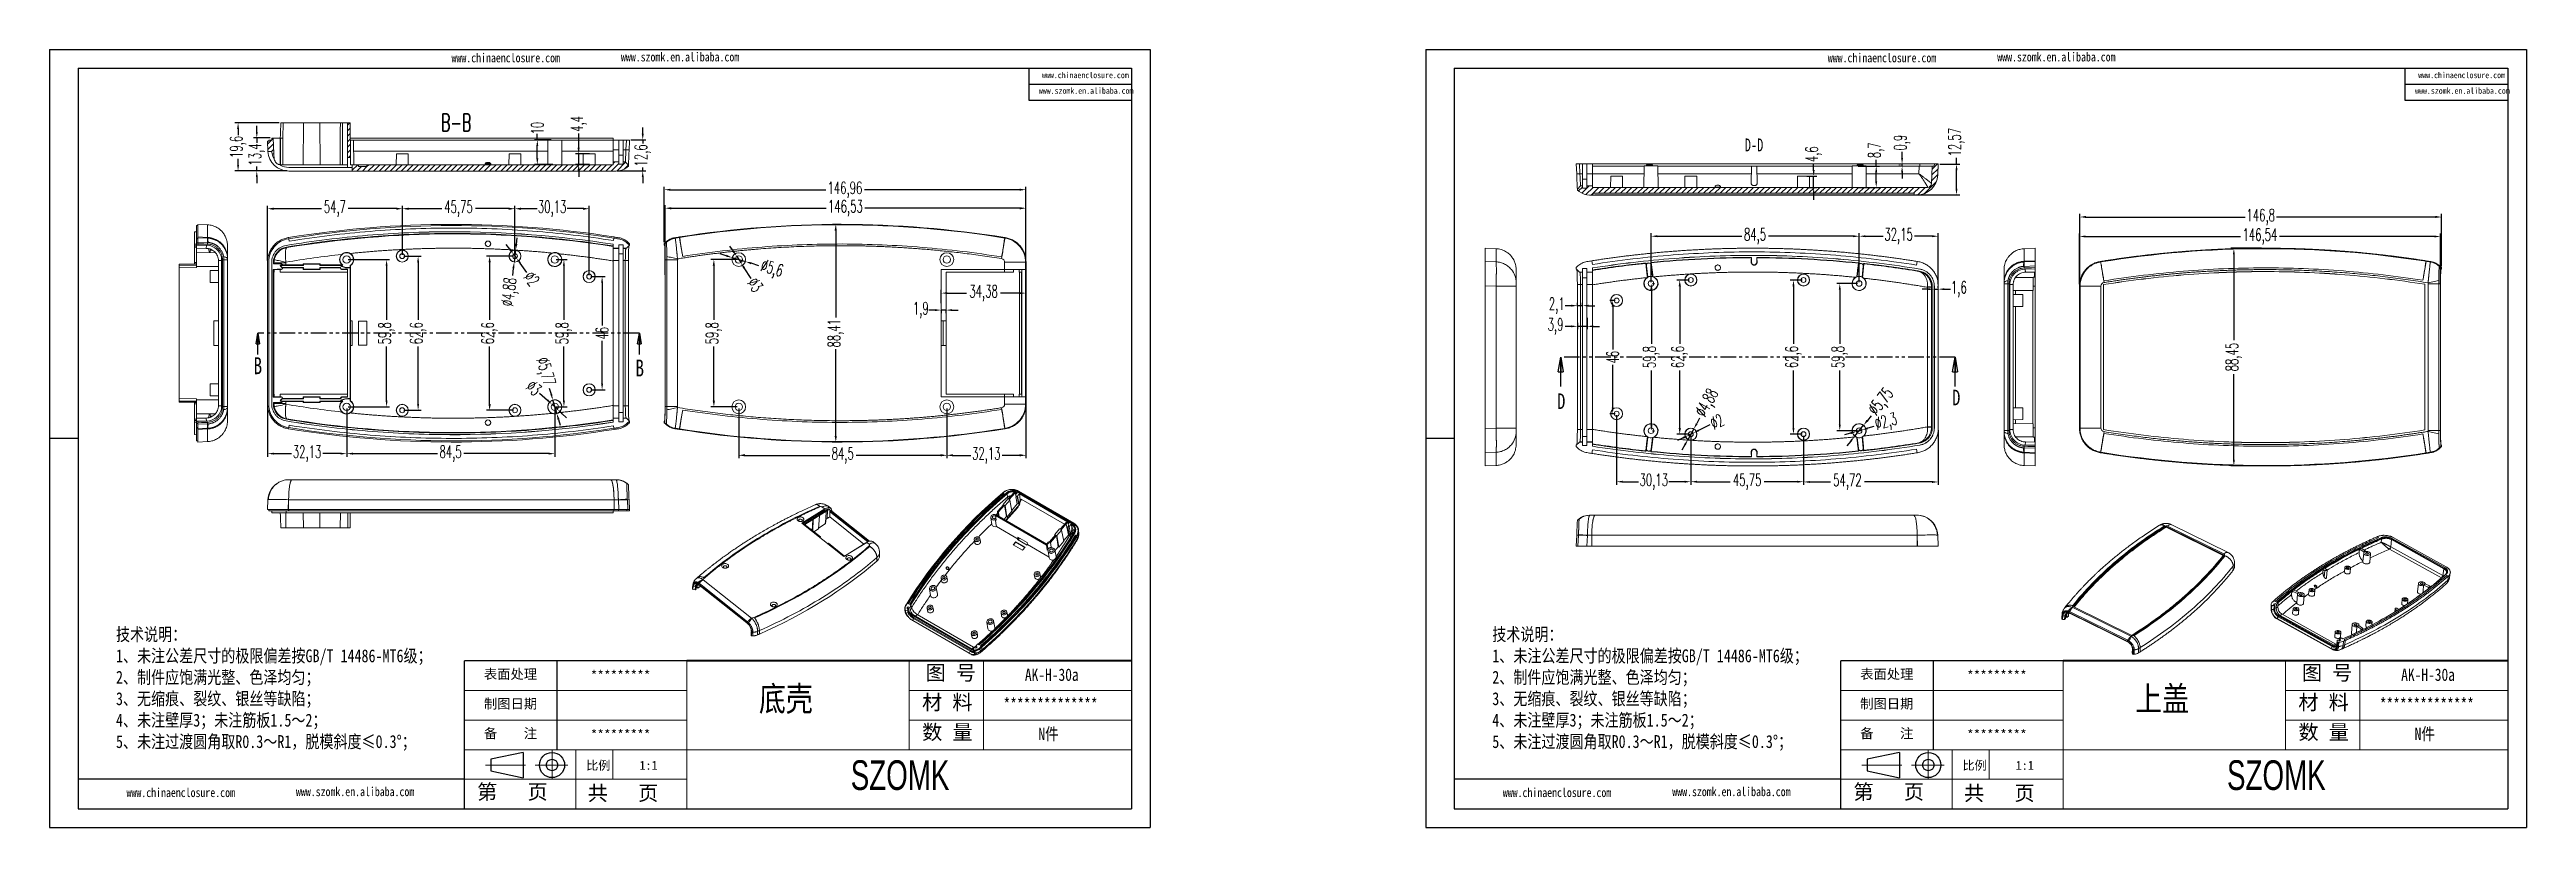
# Model space of a CAD drawing. Header units: inches. Extents: x 1568 to 2997, y 532 to 848.
# Drawn here: x 1568 to 2574, y 532 to 848 of the extents above; entities that cross this region are included whole.
import ezdxf

# ---------------------------------------------------------------- set-up
doc = ezdxf.new("R2010")
doc.units = ezdxf.units.IN
doc.linetypes.add('CENTER2', pattern=[28.575, 19.05, -3.175, 3.175, -3.175])
doc.linetypes.add('PHANTOM', pattern=[12.7, 6.35, -1.27, 1.27, -1.27, 1.27, -1.27])
doc.layers.add('文字', color=81, linetype='Continuous')
for name, color, linetype, lineweight in [('粗实线', 7, 'Continuous', 30), ('细实线', 3, 'Continuous', 9), ('细点划线', 2, 'CENTER2', 9)]:
    doc.layers.add(name, color=color, linetype=linetype, lineweight=lineweight)
doc.styles.add('SLDTEXTSTYLE0', font='TXT', dxfattribs={"width": 0.75})
doc.styles.add('SLDTEXTSTYLE2', font='TXT', dxfattribs={"width": 0.6, "bigfont": 'bigfont'})
doc.styles.add('SLDTEXTSTYLE3', font='TXT', dxfattribs={"width": 0.7})
doc.styles.get("Standard").update_dxf_attribs({"font": 'txt', "bigfont": 'gbcbig.shx'})
doc.styles.add('宋体', font='', dxfattribs={"width": 0.8, "height": 3.5})
doc.styles.add('长仿宋', font='', dxfattribs={"width": 0.7, "height": 4})
doc.styles.get('宋体').set_extended_font_data('SimSun')
doc.styles.get('长仿宋').set_extended_font_data('SimSun')
doc.dimstyles.new('5', dxfattribs={"dimtxt": 5, "dimasz": 2.5, "dimexe": 1.25, "dimexo": 0.625, "dimtad": 0, "dimzin": 12, "dimtxsty": 'SLDTEXTSTYLE2', "dimcen": 2.5, "dimclrd": 3, "dimclre": 3, "dimclrt": 256, "dimadec": 0, "dimazin": 0, "dimtfac": 1, "dimtmove": 0, "dimatfit": 3, "dimfxl": 1, "dimarcsym": 0})
pattern_1 = [(45, (-986.9615, -720.8508), (-1.122532, 1.122532), [])]

msp = doc.modelspace()

# ---------------------------------------------------------------- texts
at = {"color": 0, "linetype": 'Continuous', "lineweight": 0, "attachment_point": 2}
for s, insert, char_height, style in [('B-B', (1733.25, 821.564), 7, 'SLDTEXTSTYLE2'), ('D-D', (2260.196, 811.604), 5.25, 'SLDTEXTSTYLE3')]:
    msp.add_mtext(s, dxfattribs=dict(at, insert=insert, char_height=char_height, style=style))
at = {"color": 7, "linetype": 'Continuous', "attachment_point": 1, "style": 'SLDTEXTSTYLE0'}
for s, insert, char_height in [('B', (1650.983, 722.737), 6.858), ('B', (1806.03, 721.802), 6.858), ('D', (2180.332, 708.064), 6.35), ('D', (2340.712, 709.558), 6.35)]:
    msp.add_mtext(s, dxfattribs=dict(at, insert=insert, char_height=char_height))
at = {"char_height": 3.95848, "width": 2249.80559, "attachment_point": 1}
for s, insert in [('{\\fSimHei|b0|i0|c134|p49;表面处理}', (1744.521, 596.06)), ('{\\fSimHei|b0|i0|c134|p49;*********}', (1787.877, 595.551)), ('{\\fSimHei|b0|i0|c134|p49;表面处理}', (2303.302, 596.06)), ('{\\fSimHei|b0|i0|c134|p49;*********}', (2346.658, 595.551)), ('{\\fSimHei|b0|i0|c134|p49;制图日期}', (1744.521, 584.024)), ('{\\fSimHei|b0|i0|c134|p49;制图日期}', (2303.302, 584.024)), ('{\\fSimHei|b0|i0|c134|p49;备    注}', (1744.521, 571.987)), ('{\\fSimHei|b0|i0|c134|p49;*********}', (1787.877, 571.478)), ('{\\fSimHei|b0|i0|c134|p49;备    注}', (2303.302, 571.987)), ('{\\fSimHei|b0|i0|c134|p49;*********}', (2346.658, 571.478))]:
    msp.add_mtext(s, dxfattribs=dict(at, insert=insert))
at = {"layer": '文字', "color": 0, "attachment_point": 1, "style": '宋体'}
for s, insert, char_height, width in [('www.chinaenclosure.com', (1731.355, 846.217), 3.67789, 64.61702), ('www.szomk.en.alibaba.com', (1800.148, 846.582), 3.67789, 64.61702), ('www.chinaenclosure.com', (2290.136, 846.217), 3.67789, 64.61702), ('www.szomk.en.alibaba.com', (2358.928, 846.582), 3.67789, 64.61702), ('www.chinaenclosure.com', (1971.087, 838.557), 2.45193, 43.07802), ('www.chinaenclosure.com', (2529.868, 838.557), 2.45193, 43.07802), ('www.szomk.en.alibaba.com', (1969.806, 832.207), 2.45193, 43.07802), ('www.szomk.en.alibaba.com', (2528.587, 832.207), 2.45193, 43.07802), ('{\\H1.111x;技术说明：\\P1、未注公差尺寸的极限偏差按GB/T 14486-MT6级；\\P2、制件应饱满光整、色泽均匀；\\P3、无缩痕、裂纹、银丝等缺陷；\\P4、未注壁厚3；未注筋板1.5～2；\\P5、未注过渡圆角取R0.3～R1，脱模斜度≤0.3%%D；}', (1595.136, 612.815), 4.70185, 171.25716), ('{\\H1.111x;技术说明：\\P1、未注公差尺寸的极限偏差按GB/T 14486-MT6级；\\P2、制件应饱满光整、色泽均匀；\\P3、无缩痕、裂纹、银丝等缺陷；\\P4、未注壁厚3；未注筋板1.5～2；\\P5、未注过渡圆角取R0.3～R1，脱模斜度≤0.3%%D；}', (2153.917, 612.815), 4.70185, 171.25716), ('{\\H1.111x;AK-H-30a}', (1964.155, 596.332), 4.51378, 52.18432), ('{\\H1.111x;AK-H-30a}', (2522.936, 596.332), 4.51378, 52.18432), ('底壳', (1856.165, 589.085), 10.0306, 128.23778), ('{\\H1.111x;**************}', (1955.473, 584.295), 4.51378, 52.18432), ('上盖', (2414.946, 589.085), 10.0306, 128.23778), ('{\\H1.111x;**************}', (2514.253, 584.295), 4.51378, 52.18432), ('{\\H1.111x;N件}', (1969.615, 572.259), 4.51378, 52.18432), ('{\\H1.111x;N件}', (2528.395, 572.259), 4.51378, 52.18432), ('www.chinaenclosure.com', (1599.412, 547.807), 3.67789, 64.61702), ('www.szomk.en.alibaba.com', (1668.204, 548.171), 3.67789, 64.61702), ('www.chinaenclosure.com', (2158.192, 547.807), 3.67789, 64.61702), ('www.szomk.en.alibaba.com', (2226.985, 548.171), 3.67789, 64.61702)]:
    msp.add_mtext(s, dxfattribs=dict(at, insert=insert, char_height=char_height, width=width))
at = {"layer": '粗实线', "char_height": 12.03674, "width": 134.98008, "attachment_point": 1, "style": '长仿宋'}
for insert in [(1893.442, 559.056), (2452.222, 559.056)]:
    msp.add_mtext('{\\fSTXinwei|b0|i0|c134|p2;SZOMK}', dxfattribs=dict(at, insert=insert))
at = {"layer": '细实线', "color": 7, "attachment_point": 1}
for s, insert, char_height, width in [('{\\fSimSun|b0|i0|c134|p54;图 号}', (1923.84, 597.649), 6.01837, 30.09184), ('{\\fSimSun|b0|i0|c134|p54;图 号}', (2482.62, 597.649), 6.01837, 30.09184), ('{\\fSimSun|b0|i0|c134|p54;材 料   }', (1922.413, 585.612), 6.01837, 30.09184), ('{\\fSimSun|b0|i0|c134|p54;材 料   }', (2481.194, 585.612), 6.01837, 30.09184), ('{\\fSimSun|b0|i0|c134|p54;数 量}', (1922.442, 573.516), 6.01837, 27.19174), ('{\\fSimSun|b0|i0|c134|p54;数 量}', (2481.223, 573.516), 6.01837, 27.19174), ('{\\fSimSun|b0|i0|c134|p54;比例}', (1786.021, 558.808), 3.61102, 15.85126), ('{\\fSimSun|b0|i0|c134|p54;1:1}', (1807.65, 558.808), 3.61102, 15.85126), ('{\\fSimSun|b0|i0|c134|p54;比例}', (2344.802, 558.808), 3.61102, 15.85126), ('{\\fSimSun|b0|i0|c134|p54;1:1}', (2366.431, 558.808), 3.61102, 15.85126), ('{\\fSimSun|b0|i0|c134|p54;第   页}', (1741.735, 549.261), 6.01837, 45.13776), ('{\\fSimSun|b0|i0|c134|p54; 共   页}', (1782.545, 548.749), 6.01837, 45.13776), ('{\\fSimSun|b0|i0|c134|p54;第   页}', (2300.516, 549.261), 6.01837, 45.13776), ('{\\fSimSun|b0|i0|c134|p54; 共   页}', (2341.326, 548.749), 6.01837, 45.13776)]:
    msp.add_mtext(s, dxfattribs=dict(at, insert=insert, char_height=char_height, width=width))

# ---------------------------------------------------------------- blocks, each defined once
blk = doc.blocks.new('_CLOSED')
at = {"color": 0, "linetype": 'ByBlock', "lineweight": -2}
for p, q in [((-1, 0.166667), (0, 0)), ((-1, 0.166667), (-1, -0.166667)), ((0, 0), (-1, -0.166667)), ((0, 0), (-1, 0))]:
    blk.add_line(p, q, dxfattribs=at)
blk = doc.blocks.new('*D133')
at = {"color": 3, "lineweight": -2}
for p, q in [((1817.7, 769.5), (1817.7, 792)), ((1820.2, 790.8), (1883.3, 790.8)), ((1962.1, 790.8), (1899, 790.8)), ((1964.6, 761.7), (1964.6, 792))]:
    blk.add_line(p, q, dxfattribs=at)
at = {"color": 3}
for points in [[(1820.2, 791.2), (1820.2, 790.4), (1817.7, 790.8)], [(1962.1, 791.2), (1962.1, 790.4), (1964.6, 790.8)]]:
    blk.add_solid(points, dxfattribs=at)
at = {"layer": 'Defpoints', "color": 0}
for p in [(1964.6, 790.8), (1817.7, 768.9), (1964.6, 761.1)]:
    blk.add_point(p, dxfattribs=at)
at = {"insert": (1891.1, 790.8), "char_height": 5, "attachment_point": 5, "style": 'SLDTEXTSTYLE2'}
blk.add_mtext('146,96', dxfattribs=at)
blk = doc.blocks.new('*D134')
at = {"color": 3, "lineweight": -2}
for p, q in [((1818.1, 756.2), (1818.1, 784.5)), ((1964.6, 761.7), (1964.6, 784.5)), ((1820.6, 783.3), (1883.5, 783.3)), ((1962.1, 783.3), (1899.2, 783.3))]:
    blk.add_line(p, q, dxfattribs=at)
at = {"color": 3}
for points in [[(1820.6, 783.7), (1820.6, 782.8), (1818.1, 783.3)], [(1962.1, 783.7), (1962.1, 782.8), (1964.6, 783.3)]]:
    blk.add_solid(points, dxfattribs=at)
at = {"layer": 'Defpoints', "color": 0}
for p in [(1964.6, 783.3), (1818.1, 755.6), (1964.6, 761.1)]:
    blk.add_point(p, dxfattribs=at)
at = {"insert": (1891.3, 783.3), "char_height": 5, "attachment_point": 5, "style": 'SLDTEXTSTYLE2'}
blk.add_mtext('146,53', dxfattribs=at)
blk = doc.blocks.new('*D135')
at = {"color": 3, "lineweight": -2}
for p, q in [((1930.2, 744.7), (1930.2, 750.1)), ((1932.7, 748.8), (1940.5, 748.8)), ((1962.1, 748.8), (1954.3, 748.8)), ((1964.6, 746.7), (1964.6, 750.1))]:
    blk.add_line(p, q, dxfattribs=at)
at = {"color": 3}
for points in [[(1932.7, 749.2), (1932.7, 748.4), (1930.2, 748.8)], [(1962.1, 749.2), (1962.1, 748.4), (1964.6, 748.8)]]:
    blk.add_solid(points, dxfattribs=at)
at = {"layer": 'Defpoints', "color": 0}
for p in [(1964.6, 748.8), (1964.6, 746.1), (1930.2, 744.1)]:
    blk.add_point(p, dxfattribs=at)
at = {"insert": (1947.4, 748.8), "char_height": 5, "attachment_point": 5, "style": 'SLDTEXTSTYLE2'}
blk.add_mtext('34,38', dxfattribs=at)
blk = doc.blocks.new('*D136')
at = {"color": 3, "lineweight": -2}
for p, q in [((1927.7, 741.9), (1925.2, 741.9)), ((1930.2, 741.9), (1930.2, 740.7)), ((1932.1, 741.9), (1930.2, 741.9)), ((1932.1, 741.9), (1932.1, 740.7)), ((1934.6, 741.9), (1937.1, 741.9))]:
    blk.add_line(p, q, dxfattribs=at)
at = {"color": 3}
for points in [[(1927.7, 742.3), (1927.7, 741.5), (1930.2, 741.9)], [(1934.6, 742.3), (1934.6, 741.5), (1932.1, 741.9)]]:
    blk.add_solid(points, dxfattribs=at)
at = {"layer": 'Defpoints', "color": 0}
for p in [(1930.2, 742.5), (1930.2, 741.9), (1932.1, 742.5)]:
    blk.add_point(p, dxfattribs=at)
at = {"insert": (1921.9, 741.9), "char_height": 5, "attachment_point": 5, "style": 'SLDTEXTSTYLE2'}
blk.add_mtext('1,9', dxfattribs=at)
blk = doc.blocks.new('*D138')
at = {"color": 3, "lineweight": -2}
for p, q in [((1889.6, 776.7), (1886.1, 776.7)), ((1887.4, 774.2), (1887.4, 738.9)), ((1887.4, 690.8), (1887.4, 726.1)), ((1889.4, 688.3), (1886.1, 688.3))]:
    blk.add_line(p, q, dxfattribs=at)
at = {"color": 3}
for points in [[(1886.9, 774.2), (1887.8, 774.2), (1887.4, 776.7)], [(1886.9, 690.8), (1887.8, 690.8), (1887.4, 688.3)]]:
    blk.add_solid(points, dxfattribs=at)
at = {"layer": 'Defpoints', "color": 0}
for p in [(1887.4, 776.7), (1890.2, 776.7), (1890, 688.3)]:
    blk.add_point(p, dxfattribs=at)
at = {"insert": (1887.4, 732.5), "char_height": 5, "attachment_point": 5, "rotation": 90, "style": 'SLDTEXTSTYLE2'}
blk.add_mtext('88,41', dxfattribs=at)
blk = doc.blocks.new('*D139')
at = {"color": 3, "lineweight": -2}
for p, q in [((1964.6, 706.3), (1964.6, 681.7)), ((1932.5, 702), (1932.5, 681.7)), ((1935, 682.9), (1942.2, 682.9)), ((1962.1, 682.9), (1954.9, 682.9))]:
    blk.add_line(p, q, dxfattribs=at)
at = {"color": 3}
for points in [[(1935, 683.4), (1935, 682.5), (1932.5, 682.9)], [(1962.1, 683.4), (1962.1, 682.5), (1964.6, 682.9)]]:
    blk.add_solid(points, dxfattribs=at)
at = {"layer": 'Defpoints', "color": 0}
for p in [(1964.6, 707), (1932.5, 702.6), (1932.5, 682.9)]:
    blk.add_point(p, dxfattribs=at)
at = {"insert": (1948.5, 682.9), "char_height": 5, "attachment_point": 5, "style": 'SLDTEXTSTYLE2'}
blk.add_mtext('32,13', dxfattribs=at)
blk = doc.blocks.new('*D140')
at = {"color": 3, "lineweight": -2}
for p, q in [((1848, 702), (1848, 681.7)), ((1932.5, 702), (1932.5, 681.7)), ((1850.5, 682.9), (1884.9, 682.9)), ((1930, 682.9), (1895.6, 682.9))]:
    blk.add_line(p, q, dxfattribs=at)
at = {"color": 3}
for points in [[(1850.5, 683.4), (1850.5, 682.5), (1848, 682.9)], [(1930, 683.4), (1930, 682.5), (1932.5, 682.9)]]:
    blk.add_solid(points, dxfattribs=at)
at = {"layer": 'Defpoints', "color": 0}
for p in [(1848, 702.6), (1932.5, 702.6), (1932.5, 682.9)]:
    blk.add_point(p, dxfattribs=at)
at = {"insert": (1890.2, 682.9), "char_height": 5, "attachment_point": 5, "style": 'SLDTEXTSTYLE2'}
blk.add_mtext('84,5', dxfattribs=at)
blk = doc.blocks.new('*D141')
at = {"color": 3, "lineweight": -2}
for p, q in [((1847.4, 762.4), (1836.6, 762.4)), ((1837.9, 759.9), (1837.9, 737.9)), ((1837.9, 705.1), (1837.9, 727.1)), ((1847.4, 702.6), (1836.6, 702.6))]:
    blk.add_line(p, q, dxfattribs=at)
at = {"color": 3}
for points in [[(1837.4, 759.9), (1838.3, 759.9), (1837.9, 762.4)], [(1837.4, 705.1), (1838.3, 705.1), (1837.9, 702.6)]]:
    blk.add_solid(points, dxfattribs=at)
at = {"layer": 'Defpoints', "color": 0}
for p in [(1837.9, 762.4), (1848, 762.4), (1848, 702.6)]:
    blk.add_point(p, dxfattribs=at)
at = {"insert": (1837.9, 732.5), "char_height": 5, "attachment_point": 5, "rotation": 90, "style": 'SLDTEXTSTYLE2'}
blk.add_mtext('59,8', dxfattribs=at)
blk = doc.blocks.new('*D142')
at = {"color": 3, "lineweight": -2}
for p, q in [((1842.9, 764), (1840.5, 764.7)), ((1845.3, 763.2), (1850.7, 761.6)), ((1856.1, 759.9), (1853, 760.9))]:
    blk.add_line(p, q, dxfattribs=at)
at = {"color": 3}
for points in [[(1843, 764.4), (1842.8, 763.6), (1845.3, 763.2)], [(1853.2, 761.3), (1852.9, 760.5), (1850.7, 761.6)]]:
    blk.add_solid(points, dxfattribs=at)
at = {"layer": 'Defpoints', "color": 0}
for p in [(1845.3, 763.2), (1850.7, 761.6)]:
    blk.add_point(p, dxfattribs=at)
at = {"insert": (1861.3, 758.3), "char_height": 5, "attachment_point": 5, "rotation": 342.864, "style": 'SLDTEXTSTYLE2'}
blk.add_mtext('∅5,6', dxfattribs=at)
blk = doc.blocks.new('*D143')
at = {"color": 3, "lineweight": -2}
for p, q in [((1845.8, 765.8), (1844.4, 767.9)), ((1847.2, 763.7), (1848.8, 761.2)), ((1853, 754.8), (1850.2, 759.1))]:
    blk.add_line(p, q, dxfattribs=at)
at = {"color": 3}
for points in [[(1846.1, 766), (1845.4, 765.5), (1847.2, 763.7)], [(1850.5, 759.3), (1849.8, 758.8), (1848.8, 761.2)]]:
    blk.add_solid(points, dxfattribs=at)
at = {"layer": 'Defpoints', "color": 0}
for p in [(1847.2, 763.7), (1848.8, 761.2)]:
    blk.add_point(p, dxfattribs=at)
at = {"insert": (1854.7, 752.2), "char_height": 5, "attachment_point": 5, "rotation": 303.3329, "style": 'SLDTEXTSTYLE2'}
blk.add_mtext('∅3', dxfattribs=at)
blk = doc.blocks.new('*D144')
at = {"color": 3, "lineweight": -2}
for p, q in [((1656.7, 703), (1656.7, 682.3)), ((1688.8, 702), (1688.8, 682.3)), ((1659.2, 683.6), (1666.4, 683.6)), ((1686.3, 683.6), (1679.1, 683.6))]:
    blk.add_line(p, q, dxfattribs=at)
at = {"color": 3}
for points in [[(1659.2, 684), (1659.2, 683.2), (1656.7, 683.6)], [(1686.3, 684), (1686.3, 683.2), (1688.8, 683.6)]]:
    blk.add_solid(points, dxfattribs=at)
at = {"layer": 'Defpoints', "color": 0}
for p in [(1656.7, 703.6), (1688.8, 702.6), (1688.8, 683.6)]:
    blk.add_point(p, dxfattribs=at)
at = {"insert": (1672.7, 683.6), "char_height": 5, "attachment_point": 5, "style": 'SLDTEXTSTYLE2'}
blk.add_mtext('32,13', dxfattribs=at)
blk = doc.blocks.new('*D145')
at = {"color": 3, "lineweight": -2}
for p, q in [((1688.8, 702), (1688.8, 682.3)), ((1773.3, 702), (1773.3, 682.3)), ((1691.3, 683.6), (1725.7, 683.6)), ((1770.8, 683.6), (1736.4, 683.6))]:
    blk.add_line(p, q, dxfattribs=at)
at = {"color": 3}
for points in [[(1691.3, 684), (1691.3, 683.2), (1688.8, 683.6)], [(1770.8, 684), (1770.8, 683.2), (1773.3, 683.6)]]:
    blk.add_solid(points, dxfattribs=at)
at = {"layer": 'Defpoints', "color": 0}
for p in [(1688.8, 702.6), (1773.3, 702.6), (1773.3, 683.6)]:
    blk.add_point(p, dxfattribs=at)
at = {"insert": (1731, 683.6), "char_height": 5, "attachment_point": 5, "style": 'SLDTEXTSTYLE2'}
blk.add_mtext('84,5', dxfattribs=at)
blk = doc.blocks.new('*D146')
at = {"color": 3, "lineweight": -2}
for p, q in [((1656.7, 762.1), (1656.7, 784.3)), ((1659.2, 783.1), (1678.6, 783.1)), ((1708.9, 783.1), (1689.4, 783.1)), ((1711.4, 764.4), (1711.4, 784.3))]:
    blk.add_line(p, q, dxfattribs=at)
at = {"color": 3}
for points in [[(1659.2, 783.5), (1659.2, 782.6), (1656.7, 783.1)], [(1708.9, 783.5), (1708.9, 782.6), (1711.4, 783.1)]]:
    blk.add_solid(points, dxfattribs=at)
at = {"layer": 'Defpoints', "color": 0}
for p in [(1656.7, 783.1), (1656.7, 761.5), (1711.4, 763.8)]:
    blk.add_point(p, dxfattribs=at)
at = {"insert": (1684, 783.1), "char_height": 5, "attachment_point": 5, "style": 'SLDTEXTSTYLE2'}
blk.add_mtext('54,7', dxfattribs=at)
blk = doc.blocks.new('*D147')
at = {"color": 3, "lineweight": -2}
for p, q in [((1711.4, 764.4), (1711.4, 784.3)), ((1713.9, 783.1), (1727.4, 783.1)), ((1754.6, 783.1), (1741.1, 783.1)), ((1757.1, 764.4), (1757.1, 784.3))]:
    blk.add_line(p, q, dxfattribs=at)
at = {"color": 3}
for points in [[(1713.9, 783.5), (1713.9, 782.6), (1711.4, 783.1)], [(1754.6, 783.5), (1754.6, 782.6), (1757.1, 783.1)]]:
    blk.add_solid(points, dxfattribs=at)
at = {"layer": 'Defpoints', "color": 0}
for p in [(1757.1, 783.1), (1711.4, 763.8), (1757.1, 763.8)]:
    blk.add_point(p, dxfattribs=at)
at = {"insert": (1734.2, 783.1), "char_height": 5, "attachment_point": 5, "style": 'SLDTEXTSTYLE2'}
blk.add_mtext('45,75', dxfattribs=at)
blk = doc.blocks.new('*D148')
at = {"color": 3, "lineweight": -2}
for p, q in [((1757.1, 764.4), (1757.1, 784.3)), ((1759.6, 783.1), (1766.1, 783.1)), ((1784.7, 783.1), (1778.3, 783.1)), ((1787.2, 756.1), (1787.2, 784.3))]:
    blk.add_line(p, q, dxfattribs=at)
at = {"color": 3}
for points in [[(1759.6, 783.5), (1759.6, 782.6), (1757.1, 783.1)], [(1784.7, 783.5), (1784.7, 782.6), (1787.2, 783.1)]]:
    blk.add_solid(points, dxfattribs=at)
at = {"layer": 'Defpoints', "color": 0}
for p in [(1757.1, 783.1), (1757.1, 763.8), (1787.2, 755.5)]:
    blk.add_point(p, dxfattribs=at)
at = {"insert": (1772.2, 783.1), "char_height": 5, "attachment_point": 5, "style": 'SLDTEXTSTYLE2'}
blk.add_mtext('30,13', dxfattribs=at)
blk = doc.blocks.new('*D149')
at = {"color": 3, "lineweight": -2}
for p, q in [((1787.9, 755.5), (1793.8, 755.5)), ((1792.5, 753), (1792.5, 735.6)), ((1792.5, 712), (1792.5, 729.4)), ((1787.9, 709.5), (1793.8, 709.5))]:
    blk.add_line(p, q, dxfattribs=at)
at = {"color": 3}
for points in [[(1792.1, 753), (1792.9, 753), (1792.5, 755.5)], [(1792.1, 712), (1792.9, 712), (1792.5, 709.5)]]:
    blk.add_solid(points, dxfattribs=at)
at = {"layer": 'Defpoints', "color": 0}
for p in [(1787.2, 755.5), (1792.5, 755.5), (1787.2, 709.5)]:
    blk.add_point(p, dxfattribs=at)
at = {"insert": (1792.5, 732.5), "char_height": 5, "attachment_point": 5, "rotation": 90, "style": 'SLDTEXTSTYLE2'}
blk.add_mtext('46', dxfattribs=at)
blk = doc.blocks.new('*D150')
at = {"color": 3, "lineweight": -2}
for p, q in [((1773.9, 762.4), (1778.3, 762.4)), ((1777, 759.9), (1777, 737.9)), ((1777, 705.1), (1777, 727.1)), ((1773.9, 702.6), (1778.3, 702.6))]:
    blk.add_line(p, q, dxfattribs=at)
at = {"color": 3}
for points in [[(1776.6, 759.9), (1777.4, 759.9), (1777, 762.4)], [(1776.6, 705.1), (1777.4, 705.1), (1777, 702.6)]]:
    blk.add_solid(points, dxfattribs=at)
at = {"layer": 'Defpoints', "color": 0}
for p in [(1773.3, 762.4), (1773.3, 702.6), (1777, 702.6)]:
    blk.add_point(p, dxfattribs=at)
at = {"insert": (1777, 732.5), "char_height": 5, "attachment_point": 5, "rotation": 90, "style": 'SLDTEXTSTYLE2'}
blk.add_mtext('59,8', dxfattribs=at)
blk = doc.blocks.new('*D151')
at = {"color": 3, "lineweight": -2}
for p, q in [((1756.5, 763.8), (1745.6, 763.8)), ((1746.8, 761.3), (1746.8, 737.9)), ((1746.8, 703.7), (1746.8, 727.1)), ((1756.5, 701.2), (1745.6, 701.2))]:
    blk.add_line(p, q, dxfattribs=at)
at = {"color": 3}
for points in [[(1746.4, 761.3), (1747.3, 761.3), (1746.8, 763.8)], [(1746.4, 703.7), (1747.3, 703.7), (1746.8, 701.2)]]:
    blk.add_solid(points, dxfattribs=at)
at = {"layer": 'Defpoints', "color": 0}
for p in [(1746.8, 763.8), (1757.1, 763.8), (1757.1, 701.2)]:
    blk.add_point(p, dxfattribs=at)
at = {"insert": (1746.8, 732.5), "char_height": 5, "attachment_point": 5, "rotation": 90, "style": 'SLDTEXTSTYLE2'}
blk.add_mtext('62,6', dxfattribs=at)
blk = doc.blocks.new('*D152')
at = {"color": 3, "lineweight": -2}
for p, q in [((1712, 763.8), (1719.1, 763.8)), ((1717.8, 761.3), (1717.8, 737.9)), ((1717.8, 703.7), (1717.8, 727.1)), ((1712, 701.2), (1719.1, 701.2))]:
    blk.add_line(p, q, dxfattribs=at)
at = {"color": 3}
for points in [[(1717.4, 761.3), (1718.2, 761.3), (1717.8, 763.8)], [(1717.4, 703.7), (1718.2, 703.7), (1717.8, 701.2)]]:
    blk.add_solid(points, dxfattribs=at)
at = {"layer": 'Defpoints', "color": 0}
for p in [(1711.4, 763.8), (1717.8, 763.8), (1711.4, 701.2)]:
    blk.add_point(p, dxfattribs=at)
at = {"insert": (1717.8, 732.5), "char_height": 5, "attachment_point": 5, "rotation": 90, "style": 'SLDTEXTSTYLE2'}
blk.add_mtext('62,6', dxfattribs=at)
blk = doc.blocks.new('*D153')
at = {"color": 3, "lineweight": -2}
for p, q in [((1689.4, 762.4), (1706.2, 762.4)), ((1705, 759.9), (1705, 737.9)), ((1705, 705.1), (1705, 727.1)), ((1689.4, 702.6), (1706.2, 702.6))]:
    blk.add_line(p, q, dxfattribs=at)
at = {"color": 3}
for points in [[(1704.6, 759.9), (1705.4, 759.9), (1705, 762.4)], [(1704.6, 705.1), (1705.4, 705.1), (1705, 702.6)]]:
    blk.add_solid(points, dxfattribs=at)
at = {"layer": 'Defpoints', "color": 0}
for p in [(1688.8, 762.4), (1705, 762.4), (1688.8, 702.6)]:
    blk.add_point(p, dxfattribs=at)
at = {"insert": (1705, 732.5), "char_height": 5, "attachment_point": 5, "rotation": 90, "style": 'SLDTEXTSTYLE2'}
blk.add_mtext('59,8', dxfattribs=at)
blk = doc.blocks.new('*D155')
at = {"color": 3, "lineweight": -2}
for p, q in [((1755, 766.6), (1753.5, 768.6)), ((1756.5, 764.6), (1757.7, 763)), ((1762, 757.2), (1759.2, 761))]:
    blk.add_line(p, q, dxfattribs=at)
at = {"color": 3}
for points in [[(1755.4, 766.9), (1754.7, 766.4), (1756.5, 764.6)], [(1759.5, 761.3), (1758.9, 760.8), (1757.7, 763)]]:
    blk.add_solid(points, dxfattribs=at)
at = {"layer": 'Defpoints', "color": 0}
for p in [(1756.5, 764.6), (1757.7, 763)]:
    blk.add_point(p, dxfattribs=at)
at = {"insert": (1763.9, 754.7), "char_height": 5, "attachment_point": 5, "rotation": 306.5854, "style": 'SLDTEXTSTYLE2'}
blk.add_mtext('∅2', dxfattribs=at)
blk = doc.blocks.new('*D156')
at = {"color": 3, "lineweight": -2}
for p, q in [((1757.4, 766.2), (1756.8, 761.4)), ((1757.7, 768.7), (1758, 771.2)), ((1756.2, 756), (1756.5, 758.9))]:
    blk.add_line(p, q, dxfattribs=at)
at = {"color": 3}
for points in [[(1757.3, 768.8), (1758.1, 768.7), (1757.4, 766.2)], [(1756.1, 759), (1756.9, 758.9), (1756.8, 761.4)]]:
    blk.add_solid(points, dxfattribs=at)
at = {"layer": 'Defpoints', "color": 0}
for p in [(1757.4, 766.2), (1756.8, 761.4)]:
    blk.add_point(p, dxfattribs=at)
at = {"insert": (1755.3, 749.2), "char_height": 5, "attachment_point": 5, "rotation": 83.0333, "style": 'SLDTEXTSTYLE2'}
blk.add_mtext('∅4,88', dxfattribs=at)
blk = doc.blocks.new('*D157')
at = {"color": 3, "lineweight": -2}
for p, q in [((1771, 710.2), (1771.8, 707.8)), ((1774.1, 699.9), (1772.5, 705.4)), ((1774.8, 697.5), (1775.5, 695.1))]:
    blk.add_line(p, q, dxfattribs=at)
at = {"color": 3}
for points in [[(1772.2, 707.9), (1771.4, 707.7), (1772.5, 705.4)], [(1775.2, 697.6), (1774.4, 697.3), (1774.1, 699.9)]]:
    blk.add_solid(points, dxfattribs=at)
at = {"layer": 'Defpoints', "color": 0}
for p in [(1772.5, 705.4), (1774.1, 699.9)]:
    blk.add_point(p, dxfattribs=at)
at = {"insert": (1769.1, 716.8), "char_height": 5, "attachment_point": 5, "rotation": 286.575, "style": 'SLDTEXTSTYLE2'}
blk.add_mtext('∅5,77', dxfattribs=at)
blk = doc.blocks.new('*D158')
at = {"color": 3, "lineweight": -2}
for p, q in [((1767.1, 708.2), (1770.3, 705.3)), ((1774.4, 701.6), (1772.2, 703.6)), ((1776.2, 699.9), (1778.1, 698.2))]:
    blk.add_line(p, q, dxfattribs=at)
at = {"color": 3}
for points in [[(1770.6, 705.6), (1770.1, 705), (1772.2, 703.6)], [(1776.5, 700.2), (1776, 699.6), (1774.4, 701.6)]]:
    blk.add_solid(points, dxfattribs=at)
at = {"layer": 'Defpoints', "color": 0}
for p in [(1772.2, 703.6), (1774.4, 701.6)]:
    blk.add_point(p, dxfattribs=at)
at = {"insert": (1764.8, 710.3), "char_height": 5, "attachment_point": 5, "rotation": 317.5948, "style": 'SLDTEXTSTYLE2'}
blk.add_mtext('∅3', dxfattribs=at)
blk = doc.blocks.new('*D159')
at = {"color": 3, "lineweight": -2}
for p, q in [((1809, 813.5), (1809, 816)), ((1804.2, 811), (1810.2, 811)), ((1809, 811), (1809, 809.5)), ((1798.8, 798.4), (1810.2, 798.4)), ((1809, 798.4), (1809, 799.8)), ((1809, 795.9), (1809, 793.4))]:
    blk.add_line(p, q, dxfattribs=at)
at = {"color": 3}
for points in [[(1808.6, 813.5), (1809.4, 813.5), (1809, 811)], [(1808.6, 795.9), (1809.4, 795.9), (1809, 798.4)]]:
    blk.add_solid(points, dxfattribs=at)
at = {"layer": 'Defpoints', "color": 0}
for p in [(1803.6, 811), (1809, 811), (1798.2, 798.4)]:
    blk.add_point(p, dxfattribs=at)
at = {"insert": (1809, 804.7), "char_height": 5, "attachment_point": 5, "rotation": 90, "style": 'SLDTEXTSTYLE2'}
blk.add_mtext('12,6', dxfattribs=at)
blk = doc.blocks.new('*D161')
at = {"color": 3, "lineweight": -2}
for p, q in [((1787.4, 805.4), (1781.7, 805.4)), ((1783, 807.9), (1783, 813.6)), ((1783, 801), (1783, 805.4)), ((1787.4, 801), (1781.7, 801)), ((1783, 798.5), (1783, 796))]:
    blk.add_line(p, q, dxfattribs=at)
at = {"color": 3}
for points in [[(1782.5, 807.9), (1783.4, 807.9), (1783, 805.4)], [(1782.5, 798.5), (1783.4, 798.5), (1783, 801)]]:
    blk.add_solid(points, dxfattribs=at)
at = {"layer": 'Defpoints', "color": 0}
for p in [(1783, 805.4), (1788, 805.4), (1788, 801)]:
    blk.add_point(p, dxfattribs=at)
at = {"insert": (1783, 817.5), "char_height": 5, "attachment_point": 5, "rotation": 90, "style": 'SLDTEXTSTYLE2'}
blk.add_mtext('4,4', dxfattribs=at)
blk = doc.blocks.new('*D162')
at = {"color": 3, "lineweight": -2}
for p, q in [((1771.8, 811), (1765, 811)), ((1766.2, 811), (1766.2, 813.5)), ((1766.2, 803.5), (1766.2, 808.5)), ((1772.5, 801), (1765, 801))]:
    blk.add_line(p, q, dxfattribs=at)
at = {"color": 3}
for points in [[(1765.8, 808.5), (1766.6, 808.5), (1766.2, 811)], [(1765.8, 803.5), (1766.6, 803.5), (1766.2, 801)]]:
    blk.add_solid(points, dxfattribs=at)
at = {"layer": 'Defpoints', "color": 0}
for p in [(1766.2, 811), (1772.4, 811), (1773.1, 801)]:
    blk.add_point(p, dxfattribs=at)
at = {"insert": (1766.2, 815.8), "char_height": 5, "attachment_point": 5, "rotation": 90, "style": 'SLDTEXTSTYLE2'}
blk.add_mtext('10', dxfattribs=at)
blk = doc.blocks.new('*D163')
at = {"color": 3, "lineweight": -2}
for p, q in [((1661.4, 818), (1643.4, 818)), ((1644.7, 815.5), (1644.7, 813)), ((1664.7, 798.4), (1643.4, 798.4)), ((1644.7, 800.9), (1644.7, 803.3))]:
    blk.add_line(p, q, dxfattribs=at)
at = {"color": 3}
for points in [[(1644.3, 815.5), (1645.1, 815.5), (1644.7, 818)], [(1644.3, 800.9), (1645.1, 800.9), (1644.7, 798.4)]]:
    blk.add_solid(points, dxfattribs=at)
at = {"layer": 'Defpoints', "color": 0}
for p in [(1644.7, 818), (1662.1, 818), (1665.3, 798.4)]:
    blk.add_point(p, dxfattribs=at)
at = {"insert": (1644.7, 808.2), "char_height": 5, "attachment_point": 5, "rotation": 90, "style": 'SLDTEXTSTYLE2'}
blk.add_mtext('19,6', dxfattribs=at)
blk = doc.blocks.new('*D164')
at = {"color": 3, "lineweight": -2}
for p, q in [((1652.3, 814.3), (1652.3, 816.8)), ((1657.7, 811.8), (1651, 811.8)), ((1652.3, 811.8), (1652.3, 809.9)), ((1664.7, 798.4), (1651, 798.4)), ((1652.3, 798.4), (1652.3, 800.2)), ((1652.3, 795.9), (1652.3, 793.4))]:
    blk.add_line(p, q, dxfattribs=at)
at = {"color": 3}
for points in [[(1651.9, 814.3), (1652.7, 814.3), (1652.3, 811.8)], [(1651.9, 795.9), (1652.7, 795.9), (1652.3, 798.4)]]:
    blk.add_solid(points, dxfattribs=at)
at = {"layer": 'Defpoints', "color": 0}
for p in [(1652.3, 811.8), (1658.4, 811.8), (1665.3, 798.4)]:
    blk.add_point(p, dxfattribs=at)
at = {"insert": (1652.3, 805.1), "char_height": 5, "attachment_point": 5, "rotation": 90, "style": 'SLDTEXTSTYLE2'}
blk.add_mtext('13,4', dxfattribs=at)
blk = doc.blocks.new('*D108')
at = {"color": 3, "lineweight": -2}
for p, q in [((2392.5, 752.2), (2392.5, 781)), ((2395, 779.7), (2459.6, 779.7)), ((2536.8, 779.7), (2472.3, 779.7)), ((2539.3, 759.8), (2539.3, 781))]:
    blk.add_line(p, q, dxfattribs=at)
at = {"color": 3}
for points in [[(2395, 780.2), (2395, 779.3), (2392.5, 779.7)], [(2536.8, 780.2), (2536.8, 779.3), (2539.3, 779.7)]]:
    blk.add_solid(points, dxfattribs=at)
at = {"layer": 'Defpoints', "color": 0}
for p in [(2539.3, 779.7), (2539.3, 759.2), (2392.5, 751.6)]:
    blk.add_point(p, dxfattribs=at)
at = {"insert": (2465.9, 779.7), "char_height": 5, "attachment_point": 5, "style": 'SLDTEXTSTYLE2'}
blk.add_mtext('146,8', dxfattribs=at)
blk = doc.blocks.new('*D109')
at = {"color": 3, "lineweight": -2}
for p, q in [((2392.3, 752.4), (2392.3, 773)), ((2394.8, 771.8), (2457.7, 771.8)), ((2536.4, 771.8), (2473.5, 771.8)), ((2538.9, 752.4), (2538.9, 773))]:
    blk.add_line(p, q, dxfattribs=at)
at = {"color": 3}
for points in [[(2394.8, 772.2), (2394.8, 771.4), (2392.3, 771.8)], [(2536.4, 772.2), (2536.4, 771.4), (2538.9, 771.8)]]:
    blk.add_solid(points, dxfattribs=at)
at = {"layer": 'Defpoints', "color": 0}
for p in [(2538.9, 771.8), (2392.3, 751.8), (2538.9, 751.8)]:
    blk.add_point(p, dxfattribs=at)
at = {"insert": (2465.6, 771.8), "char_height": 5, "attachment_point": 5, "style": 'SLDTEXTSTYLE2'}
blk.add_mtext('146,54', dxfattribs=at)
blk = doc.blocks.new('*D110')
at = {"color": 3, "lineweight": -2}
for p, q in [((2466.2, 767), (2453.8, 767)), ((2455, 764.5), (2455, 729.7)), ((2455, 681.1), (2455, 715.9)), ((2466.4, 678.6), (2453.8, 678.6))]:
    blk.add_line(p, q, dxfattribs=at)
at = {"color": 3}
for points in [[(2454.6, 764.5), (2455.4, 764.5), (2455, 767)], [(2454.6, 681.1), (2455.4, 681.1), (2455, 678.6)]]:
    blk.add_solid(points, dxfattribs=at)
at = {"layer": 'Defpoints', "color": 0}
for p in [(2455, 767), (2466.8, 767), (2467, 678.6)]:
    blk.add_point(p, dxfattribs=at)
at = {"insert": (2455, 722.8), "char_height": 5, "attachment_point": 5, "rotation": 90, "style": 'SLDTEXTSTYLE2'}
blk.add_mtext('88,45', dxfattribs=at)
blk = doc.blocks.new('*D111')
at = {"color": 3, "lineweight": -2}
for p, q in [((2280.3, 690.9), (2280.3, 670.9)), ((2335, 693.2), (2335, 670.9)), ((2282.8, 672.1), (2291.3, 672.1)), ((2332.5, 672.1), (2305, 672.1))]:
    blk.add_line(p, q, dxfattribs=at)
at = {"color": 3}
for points in [[(2282.8, 672.5), (2282.8, 671.7), (2280.3, 672.1)], [(2332.5, 672.5), (2332.5, 671.7), (2335, 672.1)]]:
    blk.add_solid(points, dxfattribs=at)
at = {"layer": 'Defpoints', "color": 0}
for p in [(2280.3, 691.5), (2335, 693.8), (2280.3, 672.1)]:
    blk.add_point(p, dxfattribs=at)
at = {"insert": (2298.1, 672.1), "char_height": 5, "attachment_point": 5, "style": 'SLDTEXTSTYLE2'}
blk.add_mtext('54,72', dxfattribs=at)
blk = doc.blocks.new('*D112')
at = {"color": 3, "lineweight": -2}
for p, q in [((2234.5, 690.9), (2234.5, 670.9)), ((2280.3, 690.9), (2280.3, 670.9)), ((2237, 672.2), (2250.5, 672.2)), ((2277.8, 672.2), (2264.3, 672.2))]:
    blk.add_line(p, q, dxfattribs=at)
at = {"color": 3}
for points in [[(2237, 672.6), (2237, 671.8), (2234.5, 672.2)], [(2277.8, 672.6), (2277.8, 671.8), (2280.3, 672.2)]]:
    blk.add_solid(points, dxfattribs=at)
at = {"layer": 'Defpoints', "color": 0}
for p in [(2234.5, 691.5), (2280.3, 691.5), (2234.5, 672.2)]:
    blk.add_point(p, dxfattribs=at)
at = {"insert": (2257.4, 672.2), "char_height": 5, "attachment_point": 5, "style": 'SLDTEXTSTYLE2'}
blk.add_mtext('45,75', dxfattribs=at)
blk = doc.blocks.new('*D113')
at = {"color": 3, "lineweight": -2}
for p, q in [((2204.4, 699.2), (2204.4, 670.9)), ((2234.5, 690.9), (2234.5, 670.9)), ((2206.9, 672.2), (2213.3, 672.2)), ((2232, 672.2), (2225.6, 672.2))]:
    blk.add_line(p, q, dxfattribs=at)
at = {"color": 3}
for points in [[(2206.9, 672.6), (2206.9, 671.8), (2204.4, 672.2)], [(2232, 672.6), (2232, 671.8), (2234.5, 672.2)]]:
    blk.add_solid(points, dxfattribs=at)
at = {"layer": 'Defpoints', "color": 0}
for p in [(2204.4, 699.8), (2234.5, 691.5), (2234.5, 672.2)]:
    blk.add_point(p, dxfattribs=at)
at = {"insert": (2219.5, 672.2), "char_height": 5, "attachment_point": 5, "style": 'SLDTEXTSTYLE2'}
blk.add_mtext('30,13', dxfattribs=at)
blk = doc.blocks.new('*D114')
at = {"color": 3, "lineweight": -2}
for p, q in [((2302.9, 753.3), (2302.9, 773.2)), ((2305.4, 771.9), (2312.6, 771.9)), ((2332.5, 771.9), (2325.3, 771.9)), ((2335, 752.4), (2335, 773.2))]:
    blk.add_line(p, q, dxfattribs=at)
at = {"color": 3}
for points in [[(2305.4, 772.3), (2305.4, 771.5), (2302.9, 771.9)], [(2332.5, 772.3), (2332.5, 771.5), (2335, 771.9)]]:
    blk.add_solid(points, dxfattribs=at)
at = {"layer": 'Defpoints', "color": 0}
for p in [(2302.9, 771.9), (2302.9, 752.7), (2335, 751.8)]:
    blk.add_point(p, dxfattribs=at)
at = {"insert": (2318.9, 771.9), "char_height": 5, "attachment_point": 5, "style": 'SLDTEXTSTYLE2'}
blk.add_mtext('32,15', dxfattribs=at)
blk = doc.blocks.new('*D115')
at = {"color": 3, "lineweight": -2}
for p, q in [((2218.4, 753.3), (2218.4, 773.2)), ((2220.9, 771.9), (2255.2, 771.9)), ((2300.4, 771.9), (2266, 771.9)), ((2302.9, 753.3), (2302.9, 773.2))]:
    blk.add_line(p, q, dxfattribs=at)
at = {"color": 3}
for points in [[(2220.9, 772.3), (2220.9, 771.5), (2218.4, 771.9)], [(2300.4, 772.3), (2300.4, 771.5), (2302.9, 771.9)]]:
    blk.add_solid(points, dxfattribs=at)
at = {"layer": 'Defpoints', "color": 0}
for p in [(2218.4, 771.9), (2218.4, 752.7), (2302.9, 752.7)]:
    blk.add_point(p, dxfattribs=at)
at = {"insert": (2260.6, 771.9), "char_height": 5, "attachment_point": 5, "style": 'SLDTEXTSTYLE2'}
blk.add_mtext('84,5', dxfattribs=at)
blk = doc.blocks.new('*D116')
at = {"color": 3, "lineweight": -2}
for p, q in [((2302.2, 752.7), (2293.8, 752.7)), ((2295, 750.2), (2295, 728.2)), ((2295, 695.4), (2295, 717.4)), ((2302.2, 692.9), (2293.8, 692.9))]:
    blk.add_line(p, q, dxfattribs=at)
at = {"color": 3}
for points in [[(2294.6, 750.2), (2295.4, 750.2), (2295, 752.7)], [(2294.6, 695.4), (2295.4, 695.4), (2295, 692.9)]]:
    blk.add_solid(points, dxfattribs=at)
at = {"layer": 'Defpoints', "color": 0}
for p in [(2295, 752.7), (2302.9, 752.7), (2302.9, 692.9)]:
    blk.add_point(p, dxfattribs=at)
at = {"insert": (2295, 722.8), "char_height": 5, "attachment_point": 5, "rotation": 90, "style": 'SLDTEXTSTYLE2'}
blk.add_mtext('59,8', dxfattribs=at)
blk = doc.blocks.new('*D117')
at = {"color": 3, "lineweight": -2}
for p, q in [((2279.7, 754.1), (2274.9, 754.1)), ((2276.2, 751.6), (2276.2, 728.2)), ((2276.2, 694), (2276.2, 717.4)), ((2279.7, 691.5), (2274.9, 691.5))]:
    blk.add_line(p, q, dxfattribs=at)
at = {"color": 3}
for points in [[(2275.8, 751.6), (2276.6, 751.6), (2276.2, 754.1)], [(2275.8, 694), (2276.6, 694), (2276.2, 691.5)]]:
    blk.add_solid(points, dxfattribs=at)
at = {"layer": 'Defpoints', "color": 0}
for p in [(2280.3, 754.1), (2276.2, 691.5), (2280.3, 691.5)]:
    blk.add_point(p, dxfattribs=at)
at = {"insert": (2276.2, 722.8), "char_height": 5, "attachment_point": 5, "rotation": 90, "style": 'SLDTEXTSTYLE2'}
blk.add_mtext('62,6', dxfattribs=at)
blk = doc.blocks.new('*D118')
at = {"color": 3, "lineweight": -2}
for p, q in [((2233.9, 754.1), (2228.8, 754.1)), ((2230, 751.6), (2230, 728.2)), ((2230, 694), (2230, 717.4)), ((2233.9, 691.5), (2228.8, 691.5))]:
    blk.add_line(p, q, dxfattribs=at)
at = {"color": 3}
for points in [[(2229.6, 751.6), (2230.5, 751.6), (2230, 754.1)], [(2229.6, 694), (2230.5, 694), (2230, 691.5)]]:
    blk.add_solid(points, dxfattribs=at)
at = {"layer": 'Defpoints', "color": 0}
for p in [(2230, 754.1), (2234.5, 754.1), (2234.5, 691.5)]:
    blk.add_point(p, dxfattribs=at)
at = {"insert": (2230, 722.8), "char_height": 5, "attachment_point": 5, "rotation": 90, "style": 'SLDTEXTSTYLE2'}
blk.add_mtext('62,6', dxfattribs=at)
blk = doc.blocks.new('*D119')
at = {"color": 3, "lineweight": -2}
for p, q in [((2218.5, 750.2), (2218.5, 728.2)), ((2219, 752.7), (2219.8, 752.7)), ((2218.5, 695.4), (2218.5, 717.4)), ((2219, 692.9), (2219.8, 692.9))]:
    blk.add_line(p, q, dxfattribs=at)
at = {"color": 3}
for points in [[(2218.1, 750.2), (2219, 750.2), (2218.5, 752.7)], [(2218.1, 695.4), (2219, 695.4), (2218.5, 692.9)]]:
    blk.add_solid(points, dxfattribs=at)
at = {"layer": 'Defpoints', "color": 0}
for p in [(2218.4, 752.7), (2218.5, 752.7), (2218.4, 692.9)]:
    blk.add_point(p, dxfattribs=at)
at = {"insert": (2218.5, 722.8), "char_height": 5, "attachment_point": 5, "rotation": 90, "style": 'SLDTEXTSTYLE2'}
blk.add_mtext('59,8', dxfattribs=at)
blk = doc.blocks.new('*D120')
at = {"color": 3, "lineweight": -2}
for p, q in [((2203.8, 745.8), (2201.6, 745.8)), ((2202.8, 743.3), (2202.8, 725.9)), ((2202.8, 702.3), (2202.8, 719.7)), ((2203.8, 699.8), (2201.6, 699.8))]:
    blk.add_line(p, q, dxfattribs=at)
at = {"color": 3}
for points in [[(2202.4, 743.3), (2203.2, 743.3), (2202.8, 745.8)], [(2202.4, 702.3), (2203.2, 702.3), (2202.8, 699.8)]]:
    blk.add_solid(points, dxfattribs=at)
at = {"layer": 'Defpoints', "color": 0}
for p in [(2204.4, 745.8), (2202.8, 699.8), (2204.4, 699.8)]:
    blk.add_point(p, dxfattribs=at)
at = {"insert": (2202.8, 722.8), "char_height": 5, "attachment_point": 5, "rotation": 90, "style": 'SLDTEXTSTYLE2'}
blk.add_mtext('46', dxfattribs=at)
blk = doc.blocks.new('*D121')
at = {"color": 3, "lineweight": -2}
for p, q in [((2188.5, 743.5), (2188.5, 744.9)), ((2190.6, 743.5), (2190.6, 744.9)), ((2186, 743.7), (2183.5, 743.7)), ((2190.6, 743.7), (2188.5, 743.7)), ((2193.1, 743.7), (2195.6, 743.7))]:
    blk.add_line(p, q, dxfattribs=at)
at = {"color": 3}
for points in [[(2186, 744.1), (2186, 743.3), (2188.5, 743.7)], [(2193.1, 744.1), (2193.1, 743.3), (2190.6, 743.7)]]:
    blk.add_solid(points, dxfattribs=at)
at = {"layer": 'Defpoints', "color": 0}
for p in [(2188.5, 743.7), (2188.5, 742.9), (2190.6, 742.9)]:
    blk.add_point(p, dxfattribs=at)
at = {"insert": (2180.1, 743.7), "char_height": 5, "attachment_point": 5, "style": 'SLDTEXTSTYLE2'}
blk.add_mtext('2,1', dxfattribs=at)
blk = doc.blocks.new('*D122')
at = {"color": 3, "lineweight": -2}
for p, q in [((2186, 735.3), (2183.5, 735.3)), ((2188.5, 736.7), (2188.5, 734.1)), ((2192.4, 735.3), (2188.5, 735.3)), ((2192.4, 738.7), (2192.4, 734.1)), ((2194.9, 735.3), (2197.4, 735.3))]:
    blk.add_line(p, q, dxfattribs=at)
at = {"color": 3}
for points in [[(2186, 735.7), (2186, 734.9), (2188.5, 735.3)], [(2194.9, 735.7), (2194.9, 734.9), (2192.4, 735.3)]]:
    blk.add_solid(points, dxfattribs=at)
at = {"layer": 'Defpoints', "color": 0}
for p in [(2188.5, 737.3), (2188.5, 735.3), (2192.4, 739.4)]:
    blk.add_point(p, dxfattribs=at)
at = {"insert": (2179.6, 735.3), "char_height": 5, "attachment_point": 5, "style": 'SLDTEXTSTYLE2'}
blk.add_mtext('3,9', dxfattribs=at)
blk = doc.blocks.new('*D123')
at = {"color": 3, "lineweight": -2}
for p, q in [((2330.9, 750.4), (2328.4, 750.4)), ((2333.4, 751), (2333.4, 751.6)), ((2333.4, 750.4), (2335, 750.4)), ((2335, 751), (2335, 751.6)), ((2337.5, 750.4), (2340, 750.4))]:
    blk.add_line(p, q, dxfattribs=at)
at = {"color": 3}
for points in [[(2330.9, 750.8), (2330.9, 750), (2333.4, 750.4)], [(2337.5, 750.8), (2337.5, 750), (2335, 750.4)]]:
    blk.add_solid(points, dxfattribs=at)
at = {"layer": 'Defpoints', "color": 0}
for p in [(2333.4, 750.4), (2333.4, 750.3), (2335, 750.3)]:
    blk.add_point(p, dxfattribs=at)
at = {"insert": (2343.4, 750.4), "char_height": 5, "attachment_point": 5, "style": 'SLDTEXTSTYLE2'}
blk.add_mtext('1,6', dxfattribs=at)
blk = doc.blocks.new('*D124')
at = {"color": 3, "lineweight": -2}
for p, q in [((2301.1, 690.7), (2304.7, 695.2)), ((2307.8, 699), (2306.2, 697.1)), ((2299.5, 688.7), (2297.9, 686.8))]:
    blk.add_line(p, q, dxfattribs=at)
at = {"color": 3}
for points in [[(2305.9, 697.4), (2306.6, 696.8), (2304.7, 695.2)], [(2299.2, 689), (2299.8, 688.5), (2301.1, 690.7)]]:
    blk.add_solid(points, dxfattribs=at)
at = {"layer": 'Defpoints', "color": 0}
for p in [(2304.7, 695.2), (2301.1, 690.7)]:
    blk.add_point(p, dxfattribs=at)
at = {"insert": (2312.1, 704.4), "char_height": 5, "attachment_point": 5, "rotation": 51.1745, "style": 'SLDTEXTSTYLE2'}
blk.add_mtext('∅5,75', dxfattribs=at)
blk = doc.blocks.new('*D125')
at = {"color": 3, "lineweight": -2}
for p, q in [((2308.8, 694.6), (2306.4, 693.9)), ((2299.4, 691.9), (2296.9, 691.2)), ((2301.8, 692.6), (2304, 693.2))]:
    blk.add_line(p, q, dxfattribs=at)
at = {"color": 3}
for points in [[(2306.3, 694.3), (2306.5, 693.5), (2304, 693.2)], [(2299.2, 692.3), (2299.5, 691.5), (2301.8, 692.6)]]:
    blk.add_solid(points, dxfattribs=at)
at = {"layer": 'Defpoints', "color": 0}
for p in [(2301.8, 692.6), (2304, 693.2)]:
    blk.add_point(p, dxfattribs=at)
at = {"insert": (2313.9, 696.1), "char_height": 5, "attachment_point": 5, "rotation": 16.0663, "style": 'SLDTEXTSTYLE2'}
blk.add_mtext('∅2,3', dxfattribs=at)
blk = doc.blocks.new('*D127')
at = {"color": 3, "lineweight": -2}
for p, q in [((2238.1, 698), (2236.9, 695.8)), ((2232.1, 687.2), (2230.9, 685)), ((2233.4, 689.4), (2235.7, 693.6))]:
    blk.add_line(p, q, dxfattribs=at)
at = {"color": 3}
for points in [[(2236.6, 696), (2237.3, 695.6), (2235.7, 693.6)], [(2231.8, 687.4), (2232.5, 687), (2233.4, 689.4)]]:
    blk.add_solid(points, dxfattribs=at)
at = {"layer": 'Defpoints', "color": 0}
for p in [(2233.4, 689.4), (2235.7, 693.6)]:
    blk.add_point(p, dxfattribs=at)
at = {"insert": (2241.5, 704), "char_height": 5, "attachment_point": 5, "rotation": 61.0425, "style": 'SLDTEXTSTYLE2'}
blk.add_mtext('∅4,88', dxfattribs=at)
blk = doc.blocks.new('*D128')
at = {"color": 3, "lineweight": -2}
for p, q in [((2242.3, 695.3), (2237.7, 693)), ((2231.4, 690), (2229.1, 688.9)), ((2233.6, 691.1), (2235.4, 691.9))]:
    blk.add_line(p, q, dxfattribs=at)
at = {"color": 3}
for points in [[(2231.2, 690.4), (2231.6, 689.6), (2233.6, 691.1)], [(2237.5, 693.4), (2237.9, 692.7), (2235.4, 691.9)]]:
    blk.add_solid(points, dxfattribs=at)
at = {"layer": 'Defpoints', "color": 0}
for p in [(2233.6, 691.1), (2235.4, 691.9)]:
    blk.add_point(p, dxfattribs=at)
at = {"insert": (2245.1, 696.6), "char_height": 5, "attachment_point": 5, "rotation": 25.6843, "style": 'SLDTEXTSTYLE2'}
blk.add_mtext('∅2', dxfattribs=at)
blk = doc.blocks.new('*D129')
at = {"color": 3, "lineweight": -2}
for p, q in [((2335.6, 801.2), (2343.7, 801.2)), ((2342.4, 801.2), (2342.4, 803.7)), ((2342.4, 791.2), (2342.4, 798.7)), ((2325.7, 788.7), (2343.7, 788.7))]:
    blk.add_line(p, q, dxfattribs=at)
at = {"color": 3}
for points in [[(2342, 798.7), (2342.8, 798.7), (2342.4, 801.2)], [(2342, 791.2), (2342.8, 791.2), (2342.4, 788.7)]]:
    blk.add_solid(points, dxfattribs=at)
at = {"layer": 'Defpoints', "color": 0}
for p in [(2335, 801.2), (2342.4, 801.2), (2325.1, 788.7)]:
    blk.add_point(p, dxfattribs=at)
at = {"insert": (2342.4, 810.1), "char_height": 5, "attachment_point": 5, "rotation": 90, "style": 'SLDTEXTSTYLE2'}
blk.add_mtext('12,57', dxfattribs=at)
blk = doc.blocks.new('*D130')
at = {"color": 3, "lineweight": -2}
for p, q in [((2320.3, 803.7), (2320.3, 806.2)), ((2319.7, 801.2), (2319, 801.2)), ((2319.7, 800.3), (2319, 800.3)), ((2320.3, 800.3), (2320.3, 801.2)), ((2320.3, 797.8), (2320.3, 795.3))]:
    blk.add_line(p, q, dxfattribs=at)
at = {"color": 3}
for points in [[(2319.9, 803.7), (2320.7, 803.7), (2320.3, 801.2)], [(2319.9, 797.8), (2320.7, 797.8), (2320.3, 800.3)]]:
    blk.add_solid(points, dxfattribs=at)
at = {"layer": 'Defpoints', "color": 0}
for p in [(2320.3, 801.2), (2320.3, 801.2), (2320.3, 800.3)]:
    blk.add_point(p, dxfattribs=at)
at = {"insert": (2320.3, 809.9), "char_height": 5, "attachment_point": 5, "rotation": 90, "style": 'SLDTEXTSTYLE2'}
blk.add_mtext('{\\Ftxt,bigfont|c134;0},9', dxfattribs=at)
blk = doc.blocks.new('*D131')
at = {"color": 3, "lineweight": -2}
for p, q in [((2302.5, 800.4), (2311.1, 800.4)), ((2309.8, 800.4), (2309.8, 802.9)), ((2309.8, 794.2), (2309.8, 797.9)), ((2302.5, 791.7), (2311.1, 791.7))]:
    blk.add_line(p, q, dxfattribs=at)
at = {"color": 3}
for points in [[(2309.4, 797.9), (2310.2, 797.9), (2309.8, 800.4)], [(2309.4, 794.2), (2310.2, 794.2), (2309.8, 791.7)]]:
    blk.add_solid(points, dxfattribs=at)
at = {"layer": 'Defpoints', "color": 0}
for p in [(2301.8, 800.4), (2309.8, 800.4), (2301.8, 791.7)]:
    blk.add_point(p, dxfattribs=at)
at = {"insert": (2309.8, 806.8), "char_height": 5, "attachment_point": 5, "rotation": 90, "style": 'SLDTEXTSTYLE2'}
blk.add_mtext('8,7', dxfattribs=at)
blk = doc.blocks.new('*D132')
at = {"color": 3, "lineweight": -2}
for p, q in [((2281.6, 796.3), (2285.7, 796.3)), ((2284.4, 798.8), (2284.4, 801.3)), ((2284.4, 791.7), (2284.4, 796.3)), ((2281.6, 791.7), (2285.7, 791.7)), ((2284.4, 789.2), (2284.4, 786.7))]:
    blk.add_line(p, q, dxfattribs=at)
at = {"color": 3}
for points in [[(2284, 798.8), (2284.8, 798.8), (2284.4, 796.3)], [(2284, 789.2), (2284.8, 789.2), (2284.4, 791.7)]]:
    blk.add_solid(points, dxfattribs=at)
at = {"layer": 'Defpoints', "color": 0}
for p in [(2281, 796.3), (2284.4, 796.3), (2281, 791.7)]:
    blk.add_point(p, dxfattribs=at)
at = {"insert": (2284.4, 805.2), "char_height": 5, "attachment_point": 5, "rotation": 90, "style": 'SLDTEXTSTYLE2'}
blk.add_mtext('4,6', dxfattribs=at)

# ---------------------------------------------------------------- dimensions: what is measured, and where the dimension line sits
for base, p1, p2, picture, middle in [((1644.7, 817.963), (1665.328, 798.363), (1662.064, 817.963), '*D163', (1644.7, 808.163)), ((1652.299, 811.763), (1665.328, 798.363), (1658.357, 811.763), '*D164', (1652.299, 805.063)), ((1766.208, 810.963), (1773.116, 800.963), (1772.412, 810.963), '*D162', (1766.208, 815.838)), ((1808.992, 810.963), (1798.202, 798.363), (1803.6, 810.963), '*D159', (1808.992, 804.663)), ((2342.422, 801.244), (2325.114, 788.672), (2335.008, 801.244), '*D129', (2342.422, 810.119)), ((2284.41, 796.344), (2280.951, 791.744), (2280.951, 796.344), '*D132', (2284.41, 805.219)), ((1887.36, 776.723), (1889.99, 688.315), (1890.198, 776.723), '*D138', (1887.36, 732.519)), ((2455.009, 767.036), (2466.986, 678.584), (2466.777, 767.036), '*D110', (2455.009, 722.81)), ((1717.818, 763.82), (1711.362, 701.22), (1711.362, 763.82), '*D152', (1717.818, 732.52)), ((1777.002, 702.62), (1773.291, 762.42), (1773.291, 702.62), '*D150', (1777.002, 732.52)), ((1792.517, 755.52), (1787.245, 709.52), (1787.245, 755.52), '*D149', (1792.517, 732.52)), ((1837.857, 762.42), (1847.98, 702.62), (1847.98, 762.42), '*D141', (1837.857, 732.52)), ((2202.821, 699.81), (2204.404, 745.81), (2204.404, 699.81), '*D120', (2202.821, 722.81)), ((2218.54, 752.71), (2218.358, 692.91), (2218.358, 752.71), '*D119', (2218.54, 722.81)), ((2276.177, 691.51), (2280.287, 754.11), (2280.287, 691.51), '*D117', (2276.177, 722.81)), ((2295.01, 752.71), (2302.858, 692.91), (2302.858, 752.71), '*D116', (2295.01, 722.81))]:
    dim = msp.add_linear_dim(base=base, p1=p1, p2=p2, angle=90, dimstyle='5')
    dim.commit()
    dim.dimension.update_dxf_attribs({"geometry": picture, "text_midpoint": middle})
for base, p1, p2, picture, middle in [((1782.966, 805.363), (1787.981, 800.963), (1787.981, 805.363), '*D161', (1782.966, 817.488)), ((2309.829, 800.444), (2301.845, 791.744), (2301.845, 800.444), '*D131', (2309.829, 806.819)), ((1704.977, 762.42), (1688.791, 702.62), (1688.791, 762.42), '*D153', (1704.977, 732.52)), ((1746.839, 763.82), (1757.112, 701.22), (1757.112, 763.82), '*D151', (1746.839, 732.52)), ((2230.039, 754.11), (2234.537, 691.51), (2234.537, 754.11), '*D118', (2230.039, 722.81))]:
    dim = msp.add_linear_dim(base=base, p1=p1, p2=p2, angle=90, dimstyle='5')
    dim.commit()
    dim.dimension.update_dxf_attribs({"geometry": picture, "text_midpoint": middle, "dimtype": 160})
dim = msp.add_linear_dim(base=(2320.285, 801.244), p1=(2320.285, 800.344), p2=(2320.285, 801.244), angle=90, text='{\\Ftxt,bigfont|c134;0}<>', dimstyle='5')
dim.commit()
dim.dimension.update_dxf_attribs({"geometry": '*D130', "text_midpoint": (2320.285, 809.869)})
for base, p1, p2, picture, middle in [((1656.662, 783.056), (1711.362, 763.82), (1656.662, 761.464), '*D146', (1684.012, 783.056)), ((1757.112, 783.056), (1711.362, 763.82), (1757.112, 763.82), '*D147', (1734.237, 783.056)), ((1757.112, 783.056), (1787.245, 755.52), (1757.112, 763.82), '*D148', (1772.179, 783.056)), ((1964.608, 790.794), (1817.652, 768.872), (1964.608, 761.089), '*D133', (1891.13, 790.794)), ((1964.608, 783.255), (1818.076, 755.603), (1964.608, 761.089), '*D134', (1891.342, 783.255)), ((2218.358, 771.913), (2302.858, 752.71), (2218.358, 752.71), '*D115', (2260.608, 771.913)), ((2302.858, 771.913), (2335.008, 751.773), (2302.858, 752.71), '*D114', (2318.933, 771.913)), ((2538.883, 771.8), (2392.346, 751.773), (2538.883, 751.773), '*D109', (2465.614, 771.8)), ((1930.23, 741.912), (1932.13, 742.519), (1930.23, 742.519), '*D136', (1921.855, 741.912)), ((1964.608, 748.806), (1930.23, 744.056), (1964.608, 746.079), '*D135', (1947.419, 748.806)), ((2188.456, 743.667), (2190.558, 742.904), (2188.456, 742.904), '*D121', (2180.081, 743.667)), ((2188.456, 735.33), (2192.358, 739.355), (2188.456, 737.29), '*D122', (2179.581, 735.33)), ((1932.48, 682.947), (1964.608, 706.975), (1932.48, 702.62), '*D139', (1948.544, 682.947)), ((1688.791, 683.591), (1656.662, 703.575), (1688.791, 702.62), '*D144', (1672.726, 683.591)), ((1773.291, 683.591), (1688.791, 702.62), (1773.291, 702.62), '*D145', (1731.041, 683.591)), ((1932.48, 682.947), (1847.98, 702.62), (1932.48, 702.62), '*D140', (1890.23, 682.947)), ((2234.537, 672.167), (2204.404, 699.81), (2234.537, 691.51), '*D113', (2219.47, 672.167)), ((2234.537, 672.167), (2280.287, 691.51), (2234.537, 691.51), '*D112', (2257.412, 672.167))]:
    dim = msp.add_linear_dim(base=base, p1=p1, p2=p2, dimstyle='5')
    dim.commit()
    dim.dimension.update_dxf_attribs({"geometry": picture, "text_midpoint": middle})
for base, p1, p2, picture, middle in [((2539.3457, 779.7477), (2392.5409, 751.607), (2539.3457, 759.1812), '*D108', (2465.9433, 779.7477)), ((2333.406, 750.395), (2335.008, 750.334), (2333.406, 750.334), '*D123', (2343.383, 750.395)), ((2280.287, 672.11), (2335.008, 693.847), (2280.287, 691.51), '*D111', (2298.131, 672.11))]:
    dim = msp.add_linear_dim(base=base, p1=p1, p2=p2, dimstyle='5')
    dim.commit()
    dim.dimension.update_dxf_attribs({"geometry": picture, "text_midpoint": middle, "dimtype": 160})
for p1, p2, picture, middle in [((1757.408, 766.24), (1756.816, 761.399), '*D156', (1755.326, 749.202)), ((1756.516, 764.622), (1757.708, 763.017), '*D155', (1763.881, 754.7)), ((1845.304, 763.245), (1850.656, 761.595), '*D142', (1861.281, 758.319)), ((1847.156, 763.673), (1848.804, 761.166), '*D143', (1854.684, 752.227)), ((1774.398, 701.608), (1772.183, 703.631), '*D158', (1764.831, 710.346)), ((2233.636, 691.077), (2235.438, 691.944), '*D128', (2245.136, 696.608))]:
    dim = msp.add_diameter_dim_2p(p1=p1, p2=p2, dimstyle='5')
    dim.commit()
    dim.dimension.update_dxf_attribs({"geometry": picture, "text_midpoint": middle, "dimtype": 163})
for p1, p2, picture, middle in [((1774.114, 699.852), (1772.467, 705.387), '*D157', (1769.079, 716.768)), ((2233.356, 689.375), (2235.718, 693.645), '*D127', (2241.468, 704.036)), ((2301.055, 690.67), (2304.661, 695.151), '*D124', (2312.107, 704.402)), ((2301.753, 692.592), (2303.964, 693.229), '*D125', (2313.933, 696.1))]:
    dim = msp.add_diameter_dim_2p(p1=p1, p2=p2, dimstyle='5')
    dim.commit()
    dim.dimension.update_dxf_attribs({"geometry": picture, "text_midpoint": middle})

# ---------------------------------------------------------------- hatches: boundary and pattern name
at = {"linetype": 'Continuous', "lineweight": 0}
h = msp.add_hatch(dxfattribs=at)
h.set_pattern_fill('ANSI31', color=4, scale=0.5, style=0)
h.set_pattern_definition(pattern_1)
h.paths.add_polyline_path([(1690.315, 803.863), (1690.192, 817.963), (1689.141, 817.963), (1689.141, 803.863)], flags=0)
h = msp.add_hatch(dxfattribs=at)
h.set_pattern_fill('ANSI31', color=4, scale=0.5, style=0)
h.set_pattern_definition(pattern_1)
edge = h.paths.add_edge_path(flags=0)
edge.add_line((1659.008, 811.763), (1658.357, 811.763))
edge.add_line((1658.357, 811.763), (1658.343, 810.963))
edge.add_line((1658.343, 810.963), (1657.141, 810.963))
edge.add_line((1657.141, 810.963), (1657.141, 810.463))
edge.add_line((1657.141, 810.463), (1656.662, 810.463))
edge.add_line((1656.662, 810.463), (1656.836, 806.492))
edge.add_arc((1665.328, 806.863), 8.5, 182.5, 183.372287)
edge.add_line((1656.842, 806.363), (1658.346, 806.363))
edge.add_arc((1665.328, 806.863), 7, 184.096044, 192.373625)
edge.add_line((1658.49, 805.363), (1659.287, 805.363))
edge.add_line((1659.287, 805.363), (1659.008, 811.763))
h = msp.add_hatch(dxfattribs=at)
h.set_pattern_fill('ANSI31', color=4, scale=0.5, style=0)
h.set_pattern_definition(pattern_1)
edge = h.paths.add_edge_path(flags=0)
edge.add_line((1799.291, 802.063), (1797.041, 802.063))
edge.add_line((1797.041, 802.063), (1797.041, 800.963))
edge.add_line((1797.041, 800.963), (1697.041, 800.963))
edge.add_line((1697.041, 800.963), (1697.041, 800.163))
edge.add_line((1697.041, 800.163), (1693.541, 800.163))
edge.add_line((1693.541, 800.163), (1693.541, 800.963))
edge.add_line((1693.541, 800.963), (1691.041, 800.963))
edge.add_line((1691.041, 800.963), (1691.041, 798.363))
edge.add_line((1691.041, 798.363), (1798.202, 798.363))
edge.add_arc((1798.202, 805.363), 7, 269.996959, 307.679719)
edge.add_line((1802.481, 799.823), (1803.178, 800.361))
edge.add_line((1803.178, 800.361), (1803.194, 800.741))
edge.add_line((1803.194, 800.741), (1801.929, 802.063))
edge.add_line((1801.929, 802.063), (1801.091, 802.063))
edge.add_line((1801.091, 802.063), (1801.091, 801.113))
edge.add_line((1801.091, 801.113), (1799.291, 801.113))
edge.add_line((1799.291, 801.113), (1799.291, 802.063))
h = msp.add_hatch(dxfattribs=at)
h.set_pattern_fill('ANSI31', color=4, scale=0.5, style=0)
edge = h.paths.add_edge_path(flags=0)
edge.add_line((2194.808, 788.644), (2194.821, 789.344))
edge.add_line((2194.821, 789.344), (2325.221, 789.344))
edge.add_line((2325.221, 789.344), (2325.233, 788.644))
edge.add_line((2325.233, 788.644), (2326.321, 788.644))
edge.add_arc((2326.321, 797.144), 8.5, 270, 357.5)
edge.add_line((2334.813, 796.773), (2335.008, 801.244))
edge.add_line((2335.008, 801.244), (2333.406, 801.244))
edge.add_line((2333.406, 801.244), (2333.39, 800.344))
edge.add_line((2333.39, 800.344), (2332.567, 800.344))
edge.add_line((2332.567, 800.344), (2332.258, 793.274))
edge.add_arc((2330.66, 793.344), 1.6, 270, 357.5, ccw=False)
edge.add_line((2330.66, 791.744), (2194.608, 791.744))
edge.add_line((2194.608, 791.744), (2194.608, 792.344))
edge.add_line((2194.608, 792.344), (2192.358, 792.344))
edge.add_line((2192.358, 792.344), (2192.358, 791.394))
edge.add_line((2192.358, 791.394), (2190.558, 791.394))
edge.add_line((2190.558, 791.394), (2190.558, 792.344))
edge.add_line((2190.558, 792.344), (2189.754, 792.344))
edge.add_line((2189.754, 792.344), (2188.456, 790.988))
edge.add_line((2188.456, 790.988), (2188.471, 790.642))
edge.add_line((2188.471, 790.642), (2189.168, 790.104))
edge.add_arc((2193.447, 795.644), 7, 232.320281, 270.003041)
edge.add_line((2193.447, 788.644), (2194.808, 788.644))

# ---------------------------------------------------------------- linework, layer by layer
for p, q in [((1568.157, 847.734), (2015.02, 847.734)), ((1568.157, 847.734), (1568.157, 531.77)), ((2015.02, 847.734), (2015.02, 531.77)), ((2126.937, 847.734), (2573.801, 847.734)), ((2126.937, 847.734), (2126.937, 531.77)), ((2573.801, 847.734), (2573.801, 531.77)), ((1579.72, 840.211), (2007.497, 840.211)), ((1579.72, 840.211), (1579.72, 539.293)), ((1965.703, 840.211), (1965.703, 827.15)), ((2007.497, 840.211), (2007.497, 539.293)), ((2138.5, 840.211), (2566.278, 840.211)), ((2138.5, 840.211), (2138.5, 539.293)), ((2524.484, 840.211), (2524.484, 827.15)), ((2566.278, 840.211), (2566.278, 539.293)), ((1965.703, 833.681), (2007.497, 833.681)), ((1965.703, 827.15), (2007.497, 827.15)), ((2524.484, 833.681), (2566.278, 833.681)), ((2524.484, 827.15), (2566.278, 827.15)), ((1579.72, 689.752), (1568.157, 689.752)), ((2138.5, 689.752), (2126.937, 689.752)), ((1568.157, 678.049), (1568.157, 531.77)), ((2126.937, 678.049), (2126.937, 531.77)), ((1826.946, 599.476), (1736.671, 599.476)), ((1736.671, 539.293), (1736.671, 599.476)), ((1774.286, 563.366), (1774.286, 599.476)), ((2385.727, 599.476), (2295.451, 599.476)), ((2295.451, 539.293), (2295.451, 599.476)), ((2333.066, 563.366), (2333.066, 599.476)), ((1736.671, 551.329), (1579.72, 551.329)), ((2295.451, 551.329), (2138.5, 551.329)), ((1579.72, 539.293), (2007.497, 539.293)), ((2138.5, 539.293), (2566.278, 539.293)), ((1568.157, 531.77), (2015.02, 531.77)), ((1568.157, 531.77), (1775.038, 531.77)), ((2126.937, 531.77), (2573.801, 531.77)), ((2126.937, 531.77), (2333.818, 531.77))]:
    msp.add_line(p, q)
at = {"color": 7, "linetype": 'Continuous', "lineweight": 15}
for p, q in [((1663.06, 817.963), (1662.064, 817.963)), ((1663.06, 817.963), (1662.843, 811.763)), ((1663.06, 817.963), (1671.235, 817.963)), ((1671.235, 817.963), (1671.087, 800.963)), ((1671.235, 817.963), (1677.838, 817.963)), ((1677.987, 800.963), (1677.838, 817.963)), ((1677.838, 817.963), (1686.232, 817.963)), ((1686.232, 817.963), (1687.057, 817.963)), ((1687.057, 817.963), (1687.057, 800.963)), ((1689.141, 817.963), (1687.057, 817.963)), ((1689.141, 817.963), (1690.192, 817.963)), ((1689.141, 803.863), (1689.141, 817.963)), ((1690.192, 817.963), (1690.315, 803.863)), ((1656.662, 810.463), (1657.141, 810.463)), ((1656.836, 806.492), (1656.662, 810.463)), ((1656.842, 806.363), (1658.346, 806.363)), ((1657.141, 810.463), (1657.141, 810.963)), ((1657.141, 810.963), (1658.343, 810.963)), ((1658.343, 810.963), (1658.357, 811.763)), ((1658.357, 811.763), (1659.008, 811.763)), ((1658.49, 805.363), (1659.287, 805.363)), ((1659.287, 805.363), (1659.008, 811.763)), ((1659.383, 803.166), (1659.287, 805.363)), ((1661.787, 800.963), (1661.787, 811.763)), ((1661.787, 811.763), (1661.973, 811.763)), ((1661.973, 800.963), (1661.973, 811.763)), ((1662.91, 811.763), (1661.973, 811.763)), ((1662.91, 800.963), (1662.91, 811.763)), ((1691.591, 810.963), (1690.253, 810.963)), ((1691.678, 800.963), (1691.591, 810.963)), ((1708.962, 805.363), (1708.924, 800.963)), ((1713.762, 805.363), (1708.962, 805.363)), ((1713.8, 800.963), (1713.762, 805.363)), ((1754.712, 805.363), (1754.674, 800.963)), ((1759.512, 805.363), (1754.712, 805.363)), ((1759.55, 800.963), (1759.512, 805.363)), ((1770.491, 810.963), (1770.403, 800.963)), ((1776.091, 810.963), (1770.491, 810.963)), ((1776.178, 800.963), (1776.091, 810.963)), ((1784.845, 805.363), (1784.807, 800.963)), ((1789.645, 805.363), (1784.845, 805.363)), ((1789.684, 800.963), (1789.645, 805.363)), ((1796.941, 811.763), (1796.941, 810.963)), ((1796.941, 810.963), (1797.041, 810.963)), ((1797.041, 810.963), (1799.291, 810.963)), ((1797.041, 810.963), (1797.041, 807.019)), ((1797.041, 807.019), (1799.291, 807.019)), ((1797.041, 807.019), (1797.041, 802.063)), ((1799.291, 807.019), (1799.291, 810.963)), ((1799.291, 810.963), (1801.091, 810.963)), ((1799.291, 807.019), (1799.291, 802.063)), ((1801.091, 804.813), (1799.291, 804.813)), ((1802.373, 810.963), (1801.091, 810.963)), ((1801.091, 810.963), (1801.091, 807.019)), ((1801.091, 807.019), (1802.201, 807.019)), ((1801.091, 802.063), (1801.091, 807.019)), ((1802.201, 807.019), (1802.373, 810.963)), ((1803.466, 806.953), (1802.201, 807.019)), ((1802.373, 810.963), (1803.6, 810.963)), ((1803.619, 810.463), (1803.466, 806.953)), ((1803.6, 810.963), (1803.591, 810.463)), ((1803.591, 810.463), (1803.619, 810.463)), ((1661.787, 800.824), (1661.787, 800.963)), ((1661.787, 800.963), (1689.141, 800.963)), ((1665.328, 799.863), (1689.141, 799.863)), ((1665.328, 798.363), (1691.041, 798.363)), ((1689.141, 803.863), (1690.315, 803.863)), ((1689.141, 799.863), (1689.141, 803.863)), ((1689.141, 799.863), (1691.041, 799.863)), ((1690.315, 803.863), (1690.341, 800.963)), ((1690.341, 800.963), (1691.041, 800.963)), ((1691.041, 800.963), (1693.541, 800.963)), ((1691.041, 800.963), (1691.041, 798.363)), ((1691.041, 798.363), (1798.202, 798.363)), ((1693.541, 800.963), (1693.541, 800.163)), ((1693.541, 800.963), (1697.041, 800.963)), ((1693.541, 800.163), (1697.041, 800.163)), ((1697.041, 800.963), (1697.041, 800.163)), ((1697.041, 800.963), (1797.041, 800.963)), ((1745.073, 801.463), (1745.073, 801.319)), ((1747.273, 801.463), (1745.073, 801.463)), ((1747.273, 801.347), (1747.273, 801.463)), ((1797.041, 802.063), (1799.291, 802.063)), ((1797.041, 802.063), (1797.041, 800.963)), ((1799.291, 801.113), (1799.291, 802.063)), ((1799.291, 801.113), (1801.091, 801.113)), ((1801.091, 801.113), (1801.091, 802.063)), ((1801.091, 802.063), (1801.929, 802.063)), ((1803.194, 800.741), (1801.929, 802.063)), ((1803.178, 800.361), (1802.481, 799.823)), ((1803.194, 800.741), (1803.178, 800.361)), ((2188.184, 797.232), (2188.008, 801.244)), ((2188.008, 801.244), (2189.31, 801.244)), ((2189.482, 797.3), (2188.184, 797.232)), ((2189.31, 801.244), (2189.482, 797.3)), ((2190.558, 801.244), (2189.31, 801.244)), ((2189.482, 797.3), (2190.558, 797.3)), ((2190.558, 801.244), (2190.558, 797.3)), ((2190.558, 801.244), (2192.358, 801.244)), ((2190.558, 797.3), (2190.558, 792.344)), ((2192.358, 795.094), (2190.558, 795.094)), ((2192.358, 801.244), (2192.358, 797.3)), ((2194.608, 801.244), (2192.358, 801.244)), ((2192.358, 797.3), (2194.608, 797.3)), ((2192.358, 792.344), (2192.358, 797.3)), ((2194.608, 797.3), (2194.608, 801.244)), ((2194.608, 792.344), (2194.608, 797.3)), ((2202.004, 796.244), (2201.964, 791.744)), ((2206.804, 796.244), (2202.004, 796.244)), ((2206.843, 791.744), (2206.804, 796.244)), ((2215.558, 800.444), (2215.483, 791.744)), ((2221.158, 800.444), (2215.558, 800.444)), ((2216.474, 800.951), (2216.465, 800.444)), ((2217.045, 800.944), (2216.476, 800.944)), ((2217.036, 800.444), (2217.045, 800.944)), ((2217.045, 800.944), (2219.031, 800.944)), ((2219.031, 800.944), (2219.039, 800.444)), ((2221.234, 791.744), (2221.158, 800.444)), ((2232.137, 796.344), (2232.097, 791.744)), ((2236.937, 796.344), (2232.137, 796.344)), ((2236.977, 791.744), (2236.937, 796.344)), ((2259.066, 793.339), (2259.189, 800.344)), ((2261.289, 800.344), (2259.189, 800.344)), ((2261.411, 793.342), (2261.289, 800.344)), ((2277.887, 796.344), (2277.847, 791.744)), ((2282.687, 796.344), (2277.887, 796.344)), ((2282.727, 791.744), (2282.687, 796.344)), ((2300.058, 800.444), (2299.983, 791.744)), ((2305.658, 800.444), (2300.058, 800.444)), ((2302.092, 800.444), (2302.1, 800.944)), ((2302.1, 800.944), (2304.093, 800.944)), ((2304.093, 800.944), (2304.102, 800.444)), ((2304.557, 800.944), (2304.093, 800.944)), ((2304.556, 800.944), (2304.556, 800.951)), ((2305.734, 791.744), (2305.658, 800.444)), ((2327.159, 797.291), (2327.294, 800.344)), ((2327.463, 801.244), (2327.461, 800.344)), ((2332.567, 800.344), (2332.258, 793.274)), ((2333.39, 800.344), (2332.567, 800.344)), ((2333.406, 801.244), (2333.39, 800.344)), ((2333.406, 801.244), (2335.008, 801.244)), ((2335.008, 801.244), (2334.813, 796.773)), ((2189.754, 792.344), (2188.456, 790.988)), ((2188.471, 790.642), (2188.456, 790.988)), ((2189.168, 790.104), (2188.471, 790.642)), ((2189.754, 792.344), (2190.558, 792.344)), ((2190.558, 792.344), (2190.558, 791.394)), ((2190.558, 791.394), (2192.358, 791.394)), ((2192.358, 792.344), (2192.358, 791.394)), ((2192.358, 792.344), (2194.608, 792.344)), ((2193.447, 788.644), (2194.808, 788.644)), ((2194.608, 791.744), (2194.608, 792.344)), ((2194.608, 791.744), (2330.66, 791.744)), ((2194.821, 789.344), (2194.808, 788.644)), ((2194.821, 789.344), (2325.221, 789.344)), ((2325.233, 788.644), (2325.221, 789.344)), ((2325.233, 788.644), (2326.321, 788.644)), ((1627.83, 775.245), (1627.792, 775.246)), ((1628.318, 776.246), (1627.818, 776.246)), ((1632.289, 776.551), (1628.318, 776.724)), ((1632.289, 776.506), (1632.289, 776.506)), ((1627.818, 773.743), (1627.018, 773.729)), ((1627.018, 768.634), (1627.818, 768.649)), ((1627.018, 767.94), (1627.018, 768.634)), ((1627.018, 767.94), (1627.818, 767.94)), ((1627.018, 767.475), (1627.018, 767.88)), ((1627.018, 767.475), (1627.818, 767.475)), ((1628.318, 771.133), (1627.818, 771.134)), ((1627.818, 771.134), (1627.818, 771.132)), ((1627.818, 771.134), (1628.318, 771.133)), ((1627.818, 771.132), (1628.318, 771.132)), ((1627.818, 771.132), (1627.818, 770.147)), ((1628.318, 770.82), (1627.818, 770.82)), ((1628.318, 769.17), (1627.818, 769.17)), ((1627.818, 768.246), (1627.818, 769.17)), ((1627.818, 768.246), (1628.318, 768.254)), ((1627.818, 767.02), (1627.818, 768.246)), ((1631.762, 766.985), (1627.818, 767.02)), ((1635.471, 765.286), (1627.818, 765.22)), ((1627.818, 765.22), (1627.818, 759.62)), ((1632.289, 771.428), (1628.318, 771.604)), ((1628.318, 771.133), (1628.318, 771.604)), ((1632.289, 771.428), (1628.318, 771.604)), ((1628.318, 771.295), (1632.211, 771.151)), ((1628.318, 769.518), (1632.303, 769.371)), ((1628.318, 768.872), (1628.318, 769.518)), ((1628.318, 768.282), (1628.318, 768.872)), ((1628.318, 768.282), (1631.828, 768.251)), ((1628.318, 768.254), (1628.318, 768.282)), ((1631.828, 768.251), (1631.762, 766.985)), ((1632.211, 771.151), (1632.289, 771.148)), ((1632.303, 769.371), (1632.31, 768.724)), ((1634.34, 766.228), (1633.418, 766.22)), ((1633.418, 766.22), (1633.418, 765.268)), ((1640.39, 768.748), (1640.39, 768.748)), ((1664.202, 768.166), (1664.204, 768.152)), ((1664.316, 767.475), (1664.513, 767.31)), ((1665.324, 770.885), (1665.241, 771.356)), ((1665.327, 770.885), (1665.32, 770.884)), ((1665.324, 770.885), (1665.327, 770.885)), ((1665.501, 769.899), (1665.327, 770.885)), ((1796.941, 768.634), (1796.941, 768.649)), ((1796.941, 767.94), (1796.941, 768.634)), ((1796.941, 767.94), (1797.041, 767.924)), ((1797.041, 767.924), (1797.041, 767.02)), ((1797.041, 767.02), (1799.291, 767.02)), ((1797.041, 767.02), (1797.041, 766.985)), ((1797.041, 766.985), (1799.291, 766.985)), ((1797.041, 766.985), (1797.041, 761.985)), ((1797.254, 771.134), (1797.08, 770.147)), ((1797.254, 771.134), (1797.263, 771.132)), ((1797.254, 771.134), (1797.258, 771.133)), ((1797.341, 771.604), (1797.258, 771.133)), ((1799.291, 768.47), (1801.091, 768.47)), ((1799.291, 767.02), (1799.291, 768.47)), ((1799.291, 766.985), (1799.291, 767.02)), ((1799.291, 766.985), (1799.291, 761.985)), ((1801.091, 764.77), (1799.291, 764.77)), ((1801.091, 767.02), (1801.091, 768.47)), ((1802.373, 767.02), (1801.091, 767.02)), ((1801.091, 767.02), (1801.091, 766.985)), ((1801.091, 766.985), (1802.201, 766.985)), ((1801.091, 761.985), (1801.091, 766.985)), ((1802.201, 766.985), (1802.188, 766.964)), ((1802.201, 766.985), (1802.373, 767.02)), ((1802.373, 767.02), (1803.6, 768.246)), ((1803.6, 768.246), (1802.603, 769.17)), ((1803.619, 768.872), (1802.922, 769.518)), ((1803.591, 768.254), (1803.619, 768.282)), ((1803.619, 768.282), (1803.619, 768.872)), ((1817.652, 768.872), (1818.349, 769.518)), ((1817.652, 768.282), (1817.652, 768.872)), ((1817.652, 768.282), (1817.805, 768.251)), ((1817.68, 768.254), (1817.652, 768.282)), ((1817.671, 768.246), (1817.68, 768.254)), ((1817.869, 768.048), (1817.671, 768.246)), ((1818.523, 769.371), (1817.826, 768.724)), ((1818.349, 769.518), (1818.523, 769.371)), ((1821.991, 771.295), (1822.163, 771.151)), ((1822.163, 771.151), (1822.168, 771.148)), ((1823.93, 771.604), (1824.013, 771.133)), ((1823.93, 771.428), (1823.93, 771.604)), ((1824.013, 771.133), (1824.017, 771.134)), ((1824.017, 771.134), (1824.191, 770.147)), ((1824.191, 770.147), (1824.191, 769.952)), ((1955.769, 769.899), (1955.943, 770.885)), ((1955.769, 769.704), (1955.769, 769.899)), ((1955.943, 770.885), (1955.947, 770.885)), ((1955.947, 770.885), (1956.025, 771.326)), ((1956.03, 771.356), (1956.03, 771.18)), ((1956.03, 771.356), (1956.03, 771.18)), ((1956.208, 771.327), (1956.031, 771.18)), ((2155.455, 766.842), (2150.984, 767.037)), ((2155.455, 766.803), (2155.455, 766.802)), ((2374.316, 767.037), (2369.846, 766.842)), ((2374.343, 765.537), (2374.304, 765.535)), ((1620.818, 760.521), (1627.818, 760.582)), ((1620.818, 760.521), (1620.818, 760.071)), ((1620.818, 760.071), (1627.818, 760.132)), ((1620.818, 759.055), (1620.818, 760.071)), ((1627.818, 759.177), (1620.818, 759.055)), ((1620.818, 759.055), (1620.818, 705.984)), ((1627.818, 761.265), (1627.018, 761.265)), ((1627.018, 760.67), (1627.018, 761.265)), ((1627.018, 760.67), (1627.818, 760.67)), ((1627.818, 759.62), (1636.718, 759.542)), ((1627.818, 759.62), (1627.818, 759.177)), ((1636.718, 757.948), (1633.418, 757.92)), ((1633.418, 757.92), (1633.418, 753.12)), ((1636.718, 761.985), (1638.039, 761.985)), ((1636.718, 703.054), (1636.718, 761.985)), ((1638.039, 761.985), (1638.039, 703.054)), ((1638.42, 762.297), (1638.42, 702.742)), ((1638.958, 762.297), (1638.42, 762.297)), ((1638.958, 762.297), (1638.958, 702.742)), ((1640.418, 762.698), (1640.418, 763.745)), ((1640.418, 702.742), (1640.418, 762.297)), ((1656.662, 703.575), (1656.662, 761.464)), ((1657.141, 703.557), (1657.141, 761.482)), ((1658.343, 761.265), (1658.343, 703.774)), ((1658.357, 761.265), (1658.343, 761.265)), ((1658.357, 761.265), (1658.357, 703.774)), ((1659.008, 706.604), (1659.008, 758.435)), ((1659.008, 758.435), (1659.383, 758.37)), ((1659.043, 760.67), (1659.043, 761.265)), ((1659.043, 761.265), (1659.279, 761.064)), ((1661.927, 760.67), (1659.043, 760.67)), ((1659.279, 761.064), (1659.279, 760.67)), ((1659.279, 761.064), (1664.074, 761.064)), ((1659.383, 757.27), (1659.287, 757.27)), ((1659.287, 757.27), (1659.287, 707.77)), ((1659.383, 758.37), (1659.383, 757.27)), ((1661.787, 758.464), (1661.973, 758.464)), ((1661.787, 758.37), (1661.787, 758.464)), ((1661.973, 758.37), (1661.787, 758.37)), ((1661.787, 758.37), (1661.787, 757.27)), ((1661.787, 757.27), (1689.141, 757.27)), ((1662.817, 760.127), (1661.843, 760.129)), ((1661.973, 758.37), (1661.973, 758.464)), ((1662.817, 760.127), (1662.91, 760.22)), ((1663.06, 759.168), (1662.843, 759.114)), ((1662.843, 759.114), (1662.91, 759.114)), ((1664.074, 760.22), (1662.91, 760.22)), ((1662.91, 759.02), (1662.91, 759.114)), ((1671.087, 759.02), (1662.91, 759.02)), ((1663.06, 759.168), (1671.235, 759.168)), ((1664.074, 761.064), (1664.074, 760.22)), ((1664.074, 760.22), (1664.074, 760.071)), ((1664.074, 760.22), (1671.087, 760.22)), ((1671.235, 760.071), (1664.074, 760.071)), ((1671.087, 760.67), (1671.235, 760.521)), ((1671.087, 760.67), (1677.987, 760.67)), ((1671.087, 760.67), (1671.087, 760.22)), ((1671.235, 760.071), (1671.087, 760.22)), ((1671.087, 759.02), (1671.235, 759.168)), ((1671.087, 759.02), (1671.087, 758.37)), ((1671.235, 758.518), (1671.087, 758.37)), ((1677.987, 758.37), (1671.087, 758.37)), ((1677.838, 760.521), (1671.235, 760.521)), ((1671.235, 760.071), (1671.235, 760.521)), ((1671.235, 758.518), (1671.235, 759.168)), ((1671.235, 758.518), (1677.838, 758.518)), ((1677.838, 760.521), (1677.987, 760.67)), ((1677.838, 760.521), (1677.838, 760.071)), ((1677.987, 760.22), (1677.838, 760.071)), ((1686.118, 760.071), (1677.838, 760.071)), ((1677.838, 759.168), (1686.232, 759.168)), ((1677.838, 759.168), (1677.838, 758.518)), ((1677.838, 759.168), (1677.987, 759.02)), ((1677.987, 758.37), (1677.838, 758.518)), ((1677.987, 760.67), (1677.987, 760.22)), ((1686.921, 760.22), (1677.987, 760.22)), ((1686.123, 759.02), (1677.987, 759.02)), ((1677.987, 758.37), (1677.987, 759.02)), ((1686.118, 760.071), (1686.241, 760.132)), ((1687.176, 760.132), (1686.241, 760.132)), ((1689.141, 758.525), (1687.057, 758.525)), ((1687.057, 758.525), (1687.057, 758.377)), ((1689.141, 758.377), (1687.057, 758.377)), ((1689.141, 706.514), (1689.141, 758.525)), ((1689.213, 759.177), (1689.213, 759.055)), ((1689.213, 759.177), (1690.253, 759.177)), ((1690.192, 759.055), (1689.213, 759.055)), ((1690.253, 759.177), (1690.192, 759.055)), ((1690.192, 759.055), (1690.192, 705.984)), ((1690.253, 760.032), (1690.253, 759.177)), ((1690.341, 759.984), (1690.341, 737.52)), ((1799.291, 761.985), (1797.041, 761.985)), ((1797.041, 761.985), (1797.041, 703.054)), ((1799.291, 703.054), (1799.291, 761.985)), ((1801.929, 761.985), (1801.091, 761.985)), ((1801.091, 761.985), (1801.091, 703.054)), ((1801.929, 761.985), (1803.194, 761.985)), ((1801.929, 703.054), (1801.929, 761.985)), ((1803.194, 761.985), (1803.194, 703.054)), ((1818.076, 761.985), (1818.076, 703.054)), ((1818.093, 762.297), (1818.093, 702.742)), ((1818.79, 762.297), (1818.093, 762.297)), ((1818.79, 762.297), (1818.79, 702.742)), ((1823.069, 702.742), (1823.069, 762.297)), ((1955.943, 758.37), (1930.23, 758.37)), ((1930.23, 758.37), (1930.23, 706.67)), ((1932.13, 757.27), (1932.13, 737.52)), ((1955.943, 757.27), (1932.13, 757.27)), ((1955.943, 761.316), (1955.943, 758.37)), ((1964.435, 761.316), (1955.943, 761.316)), ((1955.943, 758.37), (1964.428, 758.37)), ((1955.943, 758.37), (1955.943, 757.27)), ((1955.943, 757.27), (1959.483, 757.27)), ((1959.483, 757.27), (1959.483, 758.37)), ((1961.888, 758.37), (1961.888, 757.27)), ((1961.888, 757.27), (1962.78, 757.27)), ((1961.983, 757.27), (1961.983, 707.77)), ((1962.78, 757.27), (1962.78, 707.77)), ((1962.925, 706.67), (1962.925, 758.37)), ((1964.428, 758.37), (1964.428, 706.67)), ((1964.608, 761.464), (1964.435, 761.316)), ((1964.435, 703.723), (1964.435, 761.316)), ((1964.608, 703.575), (1964.608, 761.464)), ((2150.984, 761.669), (2155.455, 761.471)), ((2155.455, 761.471), (2150.984, 761.636)), ((2163.556, 759.039), (2163.556, 759.039)), ((2188.008, 759.181), (2188.706, 759.828)), ((2188.008, 758.61), (2188.008, 759.181)), ((2188.008, 758.61), (2189.31, 757.31)), ((2190.558, 757.31), (2189.31, 757.31)), ((2189.31, 757.31), (2189.482, 757.276)), ((2189.482, 757.276), (2190.558, 757.276)), ((2189.494, 757.25), (2189.482, 757.276)), ((2190.558, 758.76), (2192.358, 758.76)), ((2190.558, 758.76), (2190.558, 757.31)), ((2190.558, 757.31), (2190.558, 757.276)), ((2190.558, 757.276), (2190.558, 752.276)), ((2192.358, 755.06), (2190.558, 755.06)), ((2192.358, 758.76), (2192.358, 757.31)), ((2194.608, 757.31), (2192.358, 757.31)), ((2192.358, 757.31), (2192.358, 757.276)), ((2192.358, 757.276), (2194.608, 757.276)), ((2192.358, 752.276), (2192.358, 757.276)), ((2194.569, 760.438), (2194.308, 761.917)), ((2194.308, 761.917), (2194.308, 761.917)), ((2194.308, 761.917), (2194.569, 760.438)), ((2194.569, 760.438), (2194.569, 760.438)), ((2194.608, 757.31), (2194.608, 759.025)), ((2194.608, 757.276), (2194.608, 757.31)), ((2194.608, 752.276), (2194.608, 757.276)), ((2216.293, 760.887), (2216.33, 761.025)), ((2216.464, 759.934), (2216.33, 761.025)), ((2216.464, 759.934), (2216.476, 759.925)), ((2217.045, 755.291), (2216.476, 759.925)), ((2217.036, 755.291), (2217.045, 755.291)), ((2217.049, 755.185), (2217.036, 755.291)), ((2217.398, 761.035), (2217.337, 761.029)), ((2217.349, 761.019), (2217.337, 761.029)), ((2217.389, 761.023), (2217.349, 761.019)), ((2217.389, 761.023), (2217.398, 761.035)), ((2218.341, 761.231), (2218.47, 760.179)), ((2218.41, 761.104), (2218.341, 761.231)), ((2218.461, 760.168), (2218.47, 760.179)), ((2218.461, 760.168), (2219.031, 755.527)), ((2219.031, 755.527), (2219.039, 755.529)), ((2219.052, 755.423), (2219.039, 755.529)), ((2246.531, 759.447), (2246.576, 759.136)), ((2259.066, 761.36), (2259.189, 761.36)), ((2259.135, 763.161), (2259.189, 763.294)), ((2259.189, 761.36), (2259.189, 763.294)), ((2261.289, 763.291), (2261.289, 761.36)), ((2261.342, 763.157), (2261.289, 763.291)), ((2261.411, 761.36), (2261.289, 761.36)), ((2302.081, 755.4), (2302.092, 755.507)), ((2302.092, 755.507), (2302.1, 755.505)), ((2302.1, 755.505), (2302.568, 759.957)), ((2302.559, 759.968), (2302.672, 761.043)), ((2302.559, 759.968), (2302.568, 759.957)), ((2302.672, 761.043), (2302.605, 760.916)), ((2303.647, 760.829), (2303.638, 760.84)), ((2303.699, 760.834), (2303.638, 760.84)), ((2303.687, 760.824), (2303.647, 760.829)), ((2303.687, 760.824), (2303.699, 760.834)), ((2304.091, 755.225), (2304.102, 755.33)), ((2304.557, 759.748), (2304.093, 755.33)), ((2304.093, 755.33), (2304.102, 755.33)), ((2304.557, 759.748), (2304.569, 759.757)), ((2304.681, 760.828), (2304.569, 759.757)), ((2304.721, 760.69), (2304.681, 760.828)), ((2326.408, 761.669), (2326.148, 760.19)), ((2326.148, 760.19), (2326.408, 761.669)), ((2326.408, 761.669), (2326.408, 761.669)), ((2327.159, 757.62), (2327.294, 757.733)), ((2327.463, 758.555), (2327.461, 758.54)), ((2361.744, 759.039), (2361.744, 759.039)), ((2369.831, 759.662), (2369.825, 759.015)), ((2369.831, 759.662), (2374.316, 759.828)), ((2369.846, 761.719), (2374.316, 761.917)), ((2369.846, 761.719), (2374.316, 761.917)), ((2374.316, 761.605), (2369.923, 761.442)), ((2370.305, 758.575), (2374.316, 758.61)), ((2370.373, 757.276), (2370.305, 758.575)), ((2374.316, 757.31), (2370.373, 757.276)), ((2373.516, 755.291), (2374.016, 755.291)), ((2373.516, 755.185), (2373.516, 755.291)), ((2373.516, 749.91), (2373.516, 755.185)), ((2374.016, 755.291), (2374.016, 757.308)), ((2374.316, 759.181), (2374.316, 759.828)), ((2374.316, 758.61), (2374.316, 759.181)), ((2374.316, 758.61), (2374.316, 757.31)), ((2400.945, 761.471), (2400.746, 761.636)), ((2400.946, 761.669), (2400.946, 761.471)), ((2400.946, 761.669), (2400.946, 761.471)), ((2401.206, 760.19), (2401.206, 759.995)), ((2533.005, 761.687), (2532.785, 760.438)), ((2532.785, 760.243), (2532.785, 760.438)), ((2533.046, 761.917), (2533.046, 761.917)), ((2533.046, 761.719), (2533.046, 761.917)), ((2535.007, 761.605), (2534.813, 761.442)), ((2538.453, 759.662), (2538.649, 759.828)), ((2538.453, 759.662), (2539.15, 759.015)), ((2539.346, 759.181), (2538.649, 759.828)), ((2539.346, 758.61), (2539.103, 758.368)), ((2539.171, 758.575), (2539.346, 758.61)), ((2539.346, 758.61), (2539.346, 759.181)), ((1633.418, 753.12), (1636.718, 753.091)), ((2150.984, 751.773), (2155.455, 751.607)), ((2150.984, 693.847), (2150.984, 751.773)), ((2155.455, 694.014), (2155.455, 751.607)), ((2155.455, 751.607), (2163.584, 751.607)), ((2163.584, 753.087), (2163.584, 753.788)), ((2163.584, 694.014), (2163.584, 751.607)), ((2188.456, 752.276), (2189.754, 752.276)), ((2188.456, 693.345), (2188.456, 752.276)), ((2190.558, 752.276), (2189.754, 752.276)), ((2189.754, 752.276), (2189.754, 693.345)), ((2190.558, 752.276), (2190.558, 693.345)), ((2194.608, 752.276), (2192.358, 752.276)), ((2192.358, 752.276), (2192.358, 693.345)), ((2194.608, 693.345), (2194.608, 752.276)), ((2330.66, 751.149), (2332.258, 751.149)), ((2330.66, 694.472), (2330.66, 751.149)), ((2332.258, 751.26), (2332.567, 751.522)), ((2332.258, 751.149), (2332.258, 751.26)), ((2332.258, 751.149), (2332.258, 694.472)), ((2332.567, 751.522), (2332.567, 694.099)), ((2333.39, 751.555), (2333.39, 694.065)), ((2333.39, 751.555), (2333.406, 751.555)), ((2333.406, 751.555), (2333.406, 694.065)), ((2335.008, 693.847), (2335.008, 751.773)), ((2361.716, 754.029), (2361.716, 752.989)), ((2361.716, 752.588), (2361.716, 693.033)), ((2363.176, 752.588), (2363.714, 752.588)), ((2363.176, 752.588), (2363.176, 693.033)), ((2363.714, 752.588), (2363.714, 693.033)), ((2364.06, 693.345), (2364.06, 752.276)), ((2364.06, 752.276), (2365.416, 752.276)), ((2365.416, 752.276), (2365.416, 693.345)), ((2365.416, 749.84), (2373.516, 749.91)), ((2369.316, 748.21), (2365.416, 748.244)), ((2369.316, 745.81), (2369.316, 748.21)), ((2369.316, 743.41), (2369.316, 745.81)), ((2373.416, 751.555), (2374.316, 751.555)), ((2373.416, 749.909), (2373.416, 695.711)), ((2374.316, 751.555), (2374.316, 694.065)), ((2392.346, 751.773), (2392.541, 751.607)), ((2392.346, 693.847), (2392.346, 751.773)), ((2392.541, 751.607), (2401.033, 751.607)), ((2392.541, 694.014), (2392.541, 751.607)), ((2401.033, 694.014), (2401.033, 751.607)), ((2402.121, 752.248), (2402.121, 693.373)), ((2402.133, 752.237), (2402.121, 752.248)), ((2402.133, 693.383), (2402.133, 752.237)), ((2532.533, 752.38), (2532.533, 693.241)), ((2532.546, 693.23), (2532.546, 752.39)), ((2533.871, 752.989), (2538.221, 753.96)), ((2533.907, 752.588), (2533.907, 693.033)), ((2538.186, 752.588), (2538.186, 693.033)), ((2538.186, 752.588), (2538.883, 752.588)), ((2538.883, 752.588), (2538.883, 693.033)), ((2538.898, 693.345), (2538.898, 752.276)), ((1634.918, 727.52), (1634.918, 737.52)), ((1634.918, 737.52), (1636.718, 737.52)), ((1690.315, 737.52), (1690.341, 737.52)), ((1690.315, 727.52), (1690.315, 737.52)), ((1690.341, 737.52), (1691.041, 737.52)), ((1691.041, 737.52), (1691.041, 727.52)), ((1693.541, 737.42), (1697.041, 737.42)), ((1693.541, 727.62), (1693.541, 737.42)), ((1697.041, 737.42), (1697.041, 727.62)), ((1932.13, 737.52), (1930.23, 737.52)), ((1930.955, 727.52), (1930.955, 737.52)), ((1932.13, 737.52), (1932.13, 727.52)), ((2365.416, 743.376), (2369.316, 743.41)), ((1636.718, 727.52), (1634.918, 727.52)), ((1690.341, 727.52), (1690.315, 727.52)), ((1690.341, 727.52), (1690.341, 705.055)), ((1691.041, 727.52), (1690.341, 727.52)), ((1697.041, 727.62), (1693.541, 727.62)), ((1930.23, 727.52), (1932.13, 727.52)), ((1932.13, 727.52), (1932.13, 707.77)), ((1620.818, 705.984), (1627.818, 705.862)), ((1620.818, 704.968), (1620.818, 705.984)), ((1627.818, 704.907), (1620.818, 704.968)), ((1620.818, 704.968), (1620.818, 704.518)), ((1627.818, 704.457), (1620.818, 704.518)), ((1627.818, 704.37), (1627.018, 704.37)), ((1627.018, 703.774), (1627.018, 704.37)), ((1627.818, 705.42), (1627.818, 705.862)), ((1636.718, 705.497), (1627.818, 705.42)), ((1627.818, 699.82), (1627.818, 705.42)), ((1636.718, 711.948), (1633.418, 711.92)), ((1633.418, 711.92), (1633.418, 707.12)), ((1633.418, 707.12), (1636.718, 707.091)), ((1659.008, 706.604), (1659.383, 706.67)), ((1659.043, 704.37), (1661.927, 704.37)), ((1659.043, 703.774), (1659.043, 704.37)), ((1659.279, 703.975), (1659.043, 703.774)), ((1659.279, 703.975), (1659.279, 704.37)), ((1664.074, 703.975), (1659.279, 703.975)), ((1659.287, 707.77), (1659.383, 707.77)), ((1659.383, 707.77), (1659.383, 706.67)), ((1689.141, 707.77), (1661.787, 707.77)), ((1661.787, 707.77), (1661.787, 706.67)), ((1661.787, 706.67), (1661.787, 706.575)), ((1661.973, 706.67), (1661.787, 706.67)), ((1661.973, 706.575), (1661.787, 706.575)), ((1662.817, 704.912), (1661.843, 704.91)), ((1661.973, 706.575), (1661.973, 706.67)), ((1662.91, 704.82), (1662.817, 704.912)), ((1662.843, 705.925), (1663.06, 705.871)), ((1662.91, 705.925), (1662.843, 705.925)), ((1662.91, 705.925), (1662.91, 706.02)), ((1662.91, 706.02), (1671.087, 706.02)), ((1662.91, 704.82), (1664.074, 704.82)), ((1671.235, 705.871), (1663.06, 705.871)), ((1664.074, 704.968), (1671.235, 704.968)), ((1664.074, 704.968), (1664.074, 704.82)), ((1671.087, 704.82), (1664.074, 704.82)), ((1664.074, 704.82), (1664.074, 703.975)), ((1671.087, 706.67), (1671.087, 706.02)), ((1671.087, 706.67), (1671.235, 706.521)), ((1671.087, 706.67), (1677.987, 706.67)), ((1671.235, 705.871), (1671.087, 706.02)), ((1671.087, 704.82), (1671.235, 704.968)), ((1671.087, 704.82), (1671.087, 704.37)), ((1671.235, 704.518), (1671.087, 704.37)), ((1677.987, 704.37), (1671.087, 704.37)), ((1671.235, 705.871), (1671.235, 706.521)), ((1677.838, 706.521), (1671.235, 706.521)), ((1671.235, 704.518), (1671.235, 704.968)), ((1671.235, 704.518), (1677.838, 704.518)), ((1677.838, 706.521), (1677.987, 706.67)), ((1677.838, 706.521), (1677.838, 705.871)), ((1677.987, 706.02), (1677.838, 705.871)), ((1686.232, 705.871), (1677.838, 705.871)), ((1677.838, 704.968), (1686.118, 704.968)), ((1677.838, 704.968), (1677.838, 704.518)), ((1677.838, 704.968), (1677.987, 704.82)), ((1677.987, 704.37), (1677.838, 704.518)), ((1677.987, 706.02), (1677.987, 706.67)), ((1677.987, 706.02), (1686.123, 706.02)), ((1677.987, 704.37), (1677.987, 704.82)), ((1686.921, 704.82), (1677.987, 704.82)), ((1686.241, 704.907), (1686.118, 704.968)), ((1687.176, 704.907), (1686.241, 704.907)), ((1687.057, 706.662), (1687.057, 706.514)), ((1689.141, 706.662), (1687.057, 706.662)), ((1689.141, 706.514), (1687.057, 706.514)), ((1689.213, 705.984), (1690.192, 705.984)), ((1689.213, 705.984), (1689.213, 705.862)), ((1689.213, 705.862), (1690.253, 705.862)), ((1690.192, 705.984), (1690.253, 705.862)), ((1690.253, 705.007), (1690.253, 705.862)), ((1930.23, 706.67), (1955.943, 706.67)), ((1932.13, 707.77), (1955.943, 707.77)), ((1955.943, 707.77), (1955.943, 706.67)), ((1959.483, 707.77), (1955.943, 707.77)), ((1955.943, 706.67), (1955.943, 703.723)), ((1964.428, 706.67), (1955.943, 706.67)), ((1959.483, 706.67), (1959.483, 707.77)), ((1962.78, 707.77), (1961.888, 707.77)), ((1961.888, 707.77), (1961.888, 706.67)), ((1627.818, 703.774), (1627.018, 703.774)), ((1627.018, 697.159), (1627.018, 697.564)), ((1627.018, 697.564), (1627.818, 697.564)), ((1627.018, 696.405), (1627.018, 697.099)), ((1627.818, 697.099), (1627.018, 697.099)), ((1627.018, 696.405), (1627.818, 696.39)), ((1627.818, 699.82), (1635.471, 699.753)), ((1627.818, 698.02), (1631.762, 698.054)), ((1627.818, 696.793), (1627.818, 698.02)), ((1628.318, 696.785), (1627.818, 696.793)), ((1627.818, 695.869), (1627.818, 696.793)), ((1628.318, 695.869), (1627.818, 695.869)), ((1627.818, 694.892), (1627.818, 693.907)), ((1628.318, 694.219), (1627.818, 694.219)), ((1627.818, 693.907), (1628.318, 693.907)), ((1627.818, 693.907), (1627.818, 693.905)), ((1628.318, 693.906), (1627.818, 693.905)), ((1628.318, 693.906), (1627.818, 693.905)), ((1631.828, 696.788), (1628.318, 696.757)), ((1628.318, 696.757), (1628.318, 696.785)), ((1628.318, 696.757), (1628.318, 696.167)), ((1628.318, 695.521), (1628.318, 696.167)), ((1632.303, 695.668), (1628.318, 695.521)), ((1628.318, 693.435), (1628.318, 693.906)), ((1631.762, 698.054), (1631.828, 696.788)), ((1632.31, 696.315), (1632.303, 695.668)), ((1633.418, 699.771), (1633.418, 698.82)), ((1633.418, 698.82), (1634.34, 698.811)), ((1636.718, 703.054), (1638.039, 703.054)), ((1638.958, 702.742), (1638.42, 702.742)), ((1640.39, 696.291), (1640.39, 696.291)), ((1640.418, 701.294), (1640.418, 702.341)), ((1658.357, 703.774), (1658.343, 703.774)), ((1664.202, 696.873), (1664.204, 696.887)), ((1664.513, 697.729), (1664.316, 697.564)), ((1665.324, 694.154), (1665.241, 693.683)), ((1665.327, 694.154), (1665.32, 694.155)), ((1665.327, 694.154), (1665.324, 694.154)), ((1665.327, 694.154), (1665.501, 695.14)), ((1797.041, 697.115), (1796.941, 697.099)), ((1796.941, 696.405), (1796.941, 697.099)), ((1796.941, 696.405), (1796.941, 696.39)), ((1797.041, 703.054), (1799.291, 703.054)), ((1797.041, 703.054), (1797.041, 698.054)), ((1799.291, 698.054), (1797.041, 698.054)), ((1797.041, 698.054), (1797.041, 698.02)), ((1797.041, 698.02), (1797.041, 697.115)), ((1799.291, 698.02), (1797.041, 698.02)), ((1797.08, 694.892), (1797.254, 693.905)), ((1797.263, 693.907), (1797.254, 693.905)), ((1797.258, 693.906), (1797.254, 693.905)), ((1797.258, 693.906), (1797.341, 693.435)), ((1799.291, 703.054), (1799.291, 698.054)), ((1799.291, 700.27), (1801.091, 700.27)), ((1799.291, 698.02), (1799.291, 698.054)), ((1799.291, 696.57), (1799.291, 698.02)), ((1801.091, 696.57), (1799.291, 696.57)), ((1801.091, 703.054), (1801.929, 703.054)), ((1801.091, 698.054), (1801.091, 703.054)), ((1802.201, 698.054), (1801.091, 698.054)), ((1801.091, 698.054), (1801.091, 698.02)), ((1801.091, 696.57), (1801.091, 698.02)), ((1801.091, 698.02), (1802.373, 698.02)), ((1801.929, 703.054), (1803.194, 703.054)), ((1802.373, 698.02), (1802.201, 698.054)), ((1803.6, 696.793), (1802.373, 698.02)), ((1802.603, 695.869), (1803.6, 696.793)), ((1802.922, 695.521), (1803.619, 696.167)), ((1803.619, 696.757), (1803.591, 696.785)), ((1803.619, 696.757), (1803.619, 696.167)), ((1817.805, 696.788), (1817.652, 696.757)), ((1817.652, 696.757), (1817.68, 696.785)), ((1817.652, 696.757), (1817.652, 696.167)), ((1818.349, 695.521), (1817.652, 696.167)), ((1817.671, 696.793), (1817.872, 696.995)), ((1817.68, 696.785), (1817.671, 696.793)), ((1817.826, 696.315), (1818.523, 695.668)), ((1818.79, 702.742), (1818.093, 702.742)), ((1818.523, 695.668), (1818.349, 695.521)), ((1824.013, 693.906), (1824.017, 693.905)), ((1824.191, 694.892), (1824.017, 693.905)), ((1824.191, 694.892), (1824.191, 695.087)), ((1955.769, 695.335), (1955.769, 695.14)), ((1955.943, 694.154), (1955.769, 695.14)), ((1955.943, 703.723), (1964.435, 703.723)), ((1955.943, 694.154), (1955.947, 694.154)), ((1955.947, 694.154), (1956.025, 693.713)), ((1964.435, 703.723), (1964.608, 703.575)), ((2150.984, 693.847), (2155.455, 694.014)), ((2163.584, 694.014), (2155.455, 694.014)), ((2332.258, 694.472), (2330.66, 694.472)), ((2332.258, 694.361), (2332.258, 694.472)), ((2332.567, 694.099), (2332.258, 694.361)), ((2333.406, 694.065), (2333.39, 694.065)), ((2369.316, 702.21), (2365.416, 702.244)), ((2365.416, 697.376), (2369.316, 697.41)), ((2373.516, 695.71), (2365.416, 695.781)), ((2369.316, 699.81), (2369.316, 702.21)), ((2369.316, 697.41), (2369.316, 699.81)), ((2374.316, 694.065), (2373.416, 694.065)), ((2373.516, 690.435), (2373.516, 695.71)), ((2392.346, 693.847), (2392.541, 694.014)), ((2401.033, 694.014), (2392.541, 694.014)), ((1627.018, 691.31), (1627.818, 691.296)), ((1627.792, 689.793), (1627.835, 689.795)), ((1627.818, 688.793), (1628.318, 688.793)), ((1628.318, 693.744), (1632.211, 693.888)), ((1632.289, 693.611), (1628.318, 693.435)), ((1628.318, 688.315), (1632.289, 688.488)), ((1821.991, 693.744), (1822.163, 693.888)), ((1823.93, 693.611), (1823.93, 693.435)), ((1956.03, 693.683), (1956.03, 693.859)), ((1956.03, 693.683), (1956.03, 693.859)), ((1956.031, 693.859), (1956.208, 693.712)), ((2150.984, 683.984), (2155.455, 684.15)), ((2150.984, 683.952), (2155.455, 684.15)), ((2163.556, 686.582), (2163.556, 686.582)), ((2163.584, 691.833), (2163.584, 692.534)), ((2189.31, 688.31), (2188.008, 687.01)), ((2188.008, 686.44), (2188.008, 687.01)), ((2188.008, 686.44), (2188.706, 685.793)), ((2188.456, 693.345), (2189.754, 693.345)), ((2189.482, 688.345), (2189.31, 688.31)), ((2189.31, 688.31), (2190.558, 688.31)), ((2190.558, 688.345), (2189.482, 688.345)), ((2189.754, 693.345), (2190.558, 693.345)), ((2190.558, 693.345), (2190.558, 688.345)), ((2190.558, 690.56), (2192.358, 690.56)), ((2190.558, 688.345), (2190.558, 688.31)), ((2190.558, 688.31), (2190.558, 686.86)), ((2192.358, 686.86), (2190.558, 686.86)), ((2192.358, 693.345), (2194.608, 693.345)), ((2192.358, 688.345), (2192.358, 693.345)), ((2192.358, 688.345), (2192.358, 688.31)), ((2194.608, 688.345), (2192.358, 688.345)), ((2192.358, 688.31), (2192.358, 686.86)), ((2192.358, 688.31), (2194.608, 688.31)), ((2194.308, 683.704), (2194.569, 685.183)), ((2194.308, 683.704), (2194.569, 685.183)), ((2194.569, 685.183), (2194.569, 685.183)), ((2194.608, 688.345), (2194.608, 693.345)), ((2194.608, 688.31), (2194.608, 688.345)), ((2194.608, 686.596), (2194.608, 688.31)), ((2216.293, 684.734), (2216.33, 684.596)), ((2216.33, 684.596), (2216.464, 685.686)), ((2216.476, 685.696), (2216.464, 685.686)), ((2216.476, 685.696), (2217.045, 690.33)), ((2217.049, 690.435), (2217.036, 690.329)), ((2217.045, 690.33), (2217.036, 690.329)), ((2217.337, 684.592), (2217.349, 684.602)), ((2217.337, 684.592), (2217.398, 684.586)), ((2217.349, 684.602), (2217.389, 684.597)), ((2217.389, 684.597), (2217.398, 684.586)), ((2218.47, 685.441), (2218.341, 684.39)), ((2218.41, 684.517), (2218.341, 684.39)), ((2219.031, 690.094), (2218.461, 685.453)), ((2218.47, 685.441), (2218.461, 685.453)), ((2219.039, 690.091), (2219.031, 690.094)), ((2219.052, 690.198), (2219.039, 690.091)), ((2259.066, 684.26), (2259.189, 684.26)), ((2259.189, 682.327), (2259.189, 684.26)), ((2261.289, 684.26), (2261.289, 682.33)), ((2261.411, 684.26), (2261.289, 684.26)), ((2302.081, 690.221), (2302.092, 690.113)), ((2302.1, 690.116), (2302.092, 690.113)), ((2302.568, 685.664), (2302.1, 690.116)), ((2302.568, 685.664), (2302.559, 685.652)), ((2302.672, 684.578), (2302.559, 685.652)), ((2302.605, 684.705), (2302.672, 684.578)), ((2303.638, 684.781), (2303.647, 684.792)), ((2303.638, 684.781), (2303.699, 684.787)), ((2303.647, 684.792), (2303.687, 684.796)), ((2303.687, 684.796), (2303.699, 684.787)), ((2304.091, 690.396), (2304.102, 690.29)), ((2304.093, 690.291), (2304.557, 685.873)), ((2304.102, 690.29), (2304.093, 690.291)), ((2304.569, 685.864), (2304.557, 685.873)), ((2304.569, 685.864), (2304.681, 684.793)), ((2304.681, 684.793), (2304.721, 684.931)), ((2326.148, 685.431), (2326.408, 683.952)), ((2326.148, 685.431), (2326.408, 683.952)), ((2326.408, 683.952), (2326.408, 683.952)), ((2327.294, 687.888), (2327.159, 688.001)), ((2327.463, 687.065), (2327.461, 687.081)), ((2361.716, 692.632), (2361.716, 691.592)), ((2361.744, 686.582), (2361.744, 686.584)), ((2361.744, 686.582), (2361.744, 686.582)), ((2363.176, 693.033), (2363.714, 693.033)), ((2364.06, 693.345), (2365.416, 693.345)), ((2369.831, 685.959), (2369.825, 686.606)), ((2374.316, 685.793), (2369.831, 685.959)), ((2369.846, 683.901), (2374.316, 683.704)), ((2374.316, 684.016), (2369.923, 684.179)), ((2370.305, 687.045), (2370.373, 688.345)), ((2374.316, 687.01), (2370.305, 687.045)), ((2370.373, 688.345), (2374.316, 688.31)), ((2373.516, 690.435), (2373.516, 690.329)), ((2374.016, 690.33), (2373.516, 690.329)), ((2374.016, 688.313), (2374.016, 690.33)), ((2374.316, 688.31), (2374.316, 687.01)), ((2374.316, 686.44), (2374.316, 687.01)), ((2374.316, 686.44), (2374.316, 685.793)), ((2400.746, 683.984), (2400.945, 684.15)), ((2400.946, 683.952), (2400.946, 684.15)), ((2400.946, 683.952), (2400.946, 684.15)), ((2401.206, 685.626), (2401.206, 685.431)), ((2532.785, 685.183), (2532.785, 685.377)), ((2532.996, 683.987), (2532.785, 685.183)), ((2533.046, 683.901), (2533.046, 683.704)), ((2538.221, 691.661), (2533.871, 692.632)), ((2535.007, 684.016), (2534.813, 684.179)), ((2538.186, 693.033), (2538.883, 693.033)), ((2538.453, 685.959), (2539.15, 686.606)), ((2538.649, 685.793), (2538.453, 685.959)), ((2539.346, 686.44), (2538.649, 685.793)), ((2539.107, 687.249), (2539.346, 687.01)), ((2539.346, 687.01), (2539.171, 687.045)), ((2539.346, 686.44), (2539.346, 687.01)), ((2150.984, 678.584), (2155.455, 678.779)), ((2194.308, 683.704), (2194.308, 683.704)), ((2259.135, 682.46), (2259.189, 682.327)), ((2261.289, 682.33), (2261.342, 682.463)), ((2369.846, 678.824), (2369.846, 678.824)), ((2369.846, 678.779), (2374.316, 678.584)), ((1656.662, 660.922), (1656.836, 664.893)), ((1664.576, 672.989), (1665.328, 673.022)), ((1665.063, 660.922), (1665.24, 664.893)), ((1665.241, 660.922), (1665.241, 664.893)), ((1665.241, 660.922), (1665.241, 664.893)), ((1666.535, 672.994), (1666.51, 672.97)), ((1797.341, 664.893), (1797.341, 660.922)), ((1797.341, 664.893), (1797.341, 660.922)), ((1799.108, 664.815), (1799.103, 664.893)), ((1799.279, 660.922), (1799.108, 664.815)), ((1802.481, 671.562), (1802.484, 671.56)), ((1802.748, 664.907), (1803.444, 664.914)), ((1802.922, 660.922), (1802.748, 664.907)), ((1803.167, 671.032), (1803.178, 671.024)), ((1955.21, 667.644), (1955.141, 667.703)), ((1955.275, 667.701), (1955.278, 667.703)), ((1955.275, 667.701), (1955.608, 667.419)), ((1957.248, 665.222), (1955.306, 662.967)), ((1956.086, 662.514), (1958.028, 664.769)), ((1956.863, 667.491), (1956.9, 667.275)), ((1957.112, 665.973), (1956.9, 667.275)), ((1957.248, 665.222), (1957.423, 665.121)), ((1959.529, 667.566), (1957.423, 665.121)), ((1957.775, 664.916), (1960.179, 667.708)), ((1957.775, 664.916), (1958.028, 664.769)), ((1958.914, 660.214), (1958.028, 664.769)), ((1960.55, 666.102), (1960.179, 667.708)), ((1960.64, 666.431), (1960.269, 668.036)), ((1961.063, 667.752), (1960.489, 667.086)), ((1960.531, 666.08), (1960.55, 666.102)), ((1960.531, 666.08), (1961.066, 663.154)), ((1960.831, 667.887), (1961.063, 667.752)), ((1960.868, 667.672), (1960.831, 667.887)), ((1960.952, 667.623), (1960.868, 667.672)), ((1983.407, 655.119), (1961.033, 668.121)), ((1961.059, 666.253), (1961.114, 666.316)), ((1961.059, 666.253), (1961.595, 663.327)), ((1961.649, 663.39), (1961.114, 666.316)), ((1961.343, 668.37), (1983.887, 655.27)), ((1961.514, 668.395), (1984.043, 655.303)), ((1961.943, 667.259), (1982.114, 655.537)), ((1961.943, 667.259), (1962.255, 664.804)), ((1962.683, 664.555), (1962.255, 664.804)), ((1980.28, 654.91), (1962.61, 665.178)), ((1962.61, 665.178), (1962.683, 664.555)), ((1657.141, 660.922), (1657.141, 660.422)), ((1658.357, 659.622), (1658.343, 660.422)), ((1664.202, 660.422), (1664.204, 659.622)), ((1665.12, 660.922), (1665.12, 660.422)), ((1665.324, 660.922), (1665.241, 660.922)), ((1665.32, 660.922), (1665.32, 660.422)), ((1665.327, 660.422), (1665.32, 660.422)), ((1665.327, 660.422), (1665.324, 660.922)), ((1665.324, 660.922), (1665.327, 660.422)), ((1665.501, 660.422), (1665.327, 660.422)), ((1671.181, 659.622), (1671.235, 653.422)), ((1677.838, 653.422), (1677.893, 659.622)), ((1686.118, 653.422), (1686.227, 659.622)), ((1690.246, 659.622), (1690.192, 653.422)), ((1796.941, 659.622), (1796.941, 660.422)), ((1796.941, 660.422), (1796.941, 659.622)), ((1797.254, 660.422), (1797.08, 660.422)), ((1797.258, 660.922), (1797.254, 660.422)), ((1797.254, 660.422), (1797.258, 660.922)), ((1797.254, 660.422), (1797.263, 660.422)), ((1797.263, 660.422), (1797.263, 660.922)), ((1799.222, 660.922), (1799.222, 660.422)), ((1802.603, 660.922), (1802.603, 660.422)), ((1803.6, 660.422), (1802.603, 660.422)), ((1803.619, 660.922), (1802.922, 660.922)), ((1803.6, 660.422), (1803.591, 660.922)), ((1803.619, 660.922), (1803.591, 660.922)), ((1882.867, 661.132), (1873.566, 655.372)), ((1873.566, 655.372), (1890.634, 641.805)), ((1882.842, 660.61), (1873.924, 655.087)), ((1883.205, 660.321), (1874.592, 654.987)), ((1874.592, 654.987), (1881.112, 649.804)), ((1884.468, 660.731), (1874.855, 654.778)), ((1875.063, 654.613), (1875.081, 654.919)), ((1877.794, 652.442), (1877.992, 656.721)), ((1878.221, 656.863), (1878.009, 652.271)), ((1880.364, 653.028), (1880.707, 658.402)), ((1883.107, 655.03), (1880.384, 653.344)), ((1881.894, 661.905), (1882.867, 661.132)), ((1882.842, 660.61), (1883.205, 660.321)), ((1883.266, 655.259), (1883.437, 657.168)), ((1883.438, 660.093), (1883.279, 657.206)), ((1883.9, 657.287), (1883.833, 657.246)), ((1884.471, 660.78), (1884.107, 661.068)), ((1885.321, 661.435), (1884.348, 662.208)), ((1884.471, 660.78), (1884.468, 660.731)), ((1884.915, 657.902), (1884.939, 660.792)), ((1898.798, 646.867), (1884.915, 657.902)), ((1884.939, 660.792), (1885.302, 660.503)), ((1885.302, 660.503), (1885.302, 659.761)), ((1885.302, 659.761), (1885.59, 659.939)), ((1885.302, 659.761), (1900.353, 647.796)), ((1885.549, 660.09), (1885.807, 660.249)), ((1885.59, 659.939), (1900.685, 647.941)), ((1885.807, 660.249), (1901.125, 648.073)), ((1950.315, 657.556), (1950.734, 654.86)), ((1952.168, 656.734), (1952.501, 656.541)), ((1952.531, 658.751), (1952.243, 658.417)), ((1972.897, 646.414), (1952.243, 658.417)), ((1952.243, 658.417), (1952.501, 656.541)), ((1961.366, 648.924), (1952.623, 654.004)), ((1952.759, 658.656), (1953.371, 659.368)), ((1952.759, 658.656), (1973.001, 646.893)), ((1955.481, 662.865), (1953.046, 660.038)), ((1953.364, 659.795), (1955.833, 662.661)), ((1953.742, 658.085), (1953.45, 659.635)), ((1955.481, 662.865), (1955.306, 662.967)), ((1955.345, 662.707), (1955.306, 662.967)), ((1956.632, 658.005), (1955.714, 656.939)), ((1956.086, 662.514), (1955.833, 662.661)), ((1956.632, 658.005), (1955.833, 662.661)), ((1956.086, 662.514), (1956.885, 657.858)), ((1956.395, 656.543), (1962.078, 663.141)), ((1956.599, 656.425), (1961.087, 661.637)), ((1956.632, 658.005), (1956.885, 657.858)), ((1958.914, 660.214), (1956.885, 657.858)), ((1961.066, 663.154), (1958.844, 660.574)), ((1961.595, 663.327), (1961.649, 663.39)), ((1962.078, 663.141), (1961.649, 663.39)), ((1962.078, 663.141), (1962.084, 663.104)), ((1980.922, 655.655), (1978.517, 652.863)), ((1978.869, 652.658), (1980.975, 655.104)), ((1981.818, 650.498), (1980.975, 655.104)), ((1981.652, 653.853), (1981.94, 654.185)), ((1981.652, 653.853), (1982.153, 650.935)), ((1982.125, 654.034), (1982.974, 655.019)), ((1982.974, 655.019), (1983.205, 654.885)), ((1983.011, 654.804), (1982.974, 655.019)), ((1983.191, 653.269), (1983.011, 654.804)), ((1983.011, 654.804), (1983.242, 654.67)), ((1983.242, 654.67), (1983.205, 654.885)), ((1983.242, 654.67), (1983.345, 653.179)), ((2188.482, 656.607), (2188.471, 656.599)), ((2189.168, 657.137), (2189.165, 657.134)), ((2189.168, 657.137), (2189.166, 657.129)), ((2325.147, 658.541), (2325.114, 658.569)), ((2427.478, 653.739), (2450.706, 642.278)), ((2450.862, 642.473), (2427.489, 654.005)), ((2428.055, 654.152), (2450.92, 642.871)), ((2452.626, 643.436), (2429.762, 654.717)), ((1671.235, 653.422), (1664.074, 653.422)), ((1677.838, 653.422), (1671.235, 653.422)), ((1686.118, 653.422), (1677.838, 653.422)), ((1689.213, 653.422), (1686.118, 653.422)), ((1690.192, 653.422), (1689.213, 653.422)), ((1880.364, 653.028), (1878.505, 651.877)), ((1881.112, 649.804), (1880.808, 649.616)), ((1881.112, 649.804), (1881.093, 649.389)), ((1884.109, 646.992), (1884.414, 647.18)), ((1884.414, 647.18), (1890.934, 641.997)), ((1890.634, 641.805), (1899.935, 647.564)), ((1890.934, 641.997), (1899.548, 647.331)), ((1899.935, 647.564), (1900.908, 646.791)), ((1903.362, 647.094), (1902.39, 647.867)), ((1905.174, 642.205), (1905.124, 643.651)), ((1943.583, 648.69), (1943.768, 647.503)), ((1946.123, 647.908), (1945.901, 649.088)), ((1959.434, 646.613), (1960.464, 647.808)), ((1963.248, 644.397), (1959.434, 646.613)), ((1960.501, 647.593), (1959.583, 646.527)), ((1960.464, 647.808), (1964.278, 645.592)), ((1960.464, 647.808), (1960.501, 647.593)), ((1960.501, 647.593), (1964.167, 645.463)), ((1961.16, 648.685), (1961.366, 648.924)), ((1965.052, 646.423), (1961.16, 648.685)), ((1961.24, 649.712), (1965.131, 647.451)), ((1961.366, 648.924), (1961.24, 649.712)), ((1961.364, 648.566), (1961.77, 649.038)), ((1961.7, 649.445), (1961.77, 649.038)), ((1964.278, 645.592), (1963.248, 644.397)), ((1965.258, 646.662), (1965.052, 646.423)), ((1965.131, 647.451), (1965.258, 646.662)), ((1973.966, 641.602), (1965.258, 646.662)), ((1972.897, 646.414), (1973.185, 646.749)), ((1973.25, 644.483), (1972.897, 646.414)), ((1973.001, 646.893), (1973.613, 647.605)), ((1973.556, 644.838), (1973.185, 646.749)), ((1973.556, 644.838), (1973.25, 644.483)), ((1973.583, 644.29), (1973.25, 644.483)), ((1973.588, 644.032), (1974.008, 641.336)), ((1976.575, 650.608), (1974.106, 647.741)), ((1974.491, 647.576), (1976.926, 650.403)), ((1974.491, 647.576), (1974.802, 645.637)), ((1974.527, 645.318), (1974.802, 645.637)), ((1976.796, 641.815), (1976.292, 644.496)), ((1978.264, 653.01), (1976.322, 650.755)), ((1976.575, 650.608), (1976.322, 650.755)), ((1976.378, 650.379), (1976.322, 650.755)), ((1976.356, 644.157), (1977.726, 645.747)), ((1977.102, 650.302), (1976.926, 650.403)), ((1977.726, 645.747), (1976.926, 650.403)), ((1977.102, 650.302), (1979.044, 652.557)), ((1977.102, 650.302), (1977.901, 645.645)), ((1977.901, 645.645), (1977.726, 645.747)), ((1979.93, 648.002), (1977.901, 645.645)), ((1978.264, 653.01), (1978.517, 652.863)), ((1978.869, 652.658), (1979.044, 652.557)), ((1979.93, 648.002), (1979.044, 652.557)), ((1981.818, 650.498), (1979.882, 648.251)), ((1982.146, 650.307), (1981.818, 650.498)), ((1983.345, 653.179), (1983.191, 653.269)), ((1984.411, 651.347), (1984.368, 651.564)), ((1984.703, 650.511), (1985.138, 650.348)), ((1984.755, 653.172), (1984.712, 653.386)), ((1985.138, 650.348), (1985.14, 650.35)), ((1985.138, 650.348), (1985.162, 650.214)), ((1985.162, 650.214), (1985.138, 650.348)), ((1985.163, 650.216), (1985.14, 650.35)), ((1985.163, 650.216), (1985.162, 650.214)), ((1985.162, 650.214), (1985.37, 650.136)), ((1985.37, 650.136), (1985.162, 650.214)), ((1985.209, 650.291), (1985.186, 650.426)), ((1985.37, 650.136), (1985.485, 649.108)), ((1985.37, 650.136), (1985.485, 649.108)), ((1985.411, 650.203), (1985.485, 649.108)), ((1985.702, 652.683), (1985.678, 652.818)), ((1986.048, 651.243), (1985.97, 652.388)), ((2188.008, 645.997), (2188.205, 650.488)), ((2188.008, 645.997), (2188.706, 645.997)), ((2188.008, 645.997), (2188.008, 645.997)), ((2188.901, 650.482), (2188.205, 650.488)), ((2188.901, 650.482), (2188.706, 645.997)), ((2192.348, 645.997), (2192.541, 650.39)), ((2194.308, 650.467), (2194.308, 645.997)), ((2194.308, 650.467), (2194.308, 645.997)), ((2194.31, 645.997), (2194.569, 645.997)), ((2326.148, 645.997), (2326.408, 645.997)), ((2326.408, 645.997), (2326.408, 650.467)), ((2326.408, 645.997), (2326.408, 650.467)), ((2326.409, 650.467), (2326.608, 645.997)), ((2335.008, 645.997), (2334.813, 650.467)), ((2505.922, 644.709), (2505.844, 643.453)), ((2506.285, 644.466), (2505.922, 644.709)), ((2506.183, 644.926), (2506.154, 644.682)), ((2506.285, 644.466), (2506.312, 644.704)), ((2507.817, 643.696), (2506.312, 644.704)), ((2506.346, 645.104), (2506.331, 645.097)), ((2507.022, 645.055), (2508.515, 644.054)), ((2507.796, 643.496), (2507.817, 643.696)), ((2508.515, 644.054), (2508.501, 643.857)), ((2508.537, 643.833), (2508.501, 643.857)), ((2513.264, 649.892), (2513.731, 649.537)), ((2513.731, 649.537), (2513.264, 649.892)), ((2514.756, 649.461), (2514.73, 649.099)), ((2514.873, 647.634), (2514.977, 648.9)), ((2539.25, 633.133), (2518.201, 644.786)), ((2518.72, 645.735), (2518.96, 648.666)), ((2518.761, 645.712), (2518.72, 645.735)), ((2518.761, 645.712), (2539.81, 634.058)), ((2518.96, 648.666), (2540.286, 636.859)), ((2519.209, 648.836), (2519.245, 649.197)), ((2519.209, 648.836), (2540.56, 637.015)), ((2519.245, 649.197), (2540.595, 637.377)), ((2541.185, 637.649), (2519.673, 649.559)), ((1904.059, 639.966), (1904.065, 641.394)), ((1904.059, 639.966), (1904.065, 641.394)), ((1904.065, 641.394), (1904.113, 640.013)), ((1933.279, 637.069), (1933.262, 637.167)), ((1967.946, 634.532), (1968.131, 633.346)), ((1970.486, 633.75), (1970.264, 634.93)), ((1976.806, 641.752), (1976.796, 641.815)), ((2454.737, 636.223), (2454.73, 637.929)), ((2454.737, 636.223), (2454.73, 637.929)), ((2454.73, 637.929), (2454.781, 636.279)), ((2455.302, 637.737), (2455.25, 639.46)), ((2491.193, 635.315), (2491.264, 636.569)), ((2491.982, 636.171), (2491.264, 636.569)), ((2491.706, 633.356), (2491.982, 636.171)), ((2491.933, 636.983), (2492.65, 636.586)), ((2492.634, 633.265), (2492.829, 636.339)), ((2500.074, 637.365), (2499.899, 635.534)), ((2502.282, 635.332), (2502.418, 637.166)), ((2507.712, 643.193), (2507.381, 639.731)), ((2507.833, 643.472), (2507.796, 643.496)), ((2510.189, 639.493), (2510.446, 642.961)), ((2539.851, 634.036), (2539.81, 634.058)), ((2540.286, 636.859), (2539.851, 634.036)), ((2540.595, 637.377), (2540.56, 637.015)), ((2541.495, 634.165), (2542.127, 633.913)), ((2541.495, 634.165), (2542.127, 633.913)), ((2542.178, 633.959), (2541.902, 632.173)), ((2542.127, 633.913), (2541.902, 632.173)), ((2542.127, 633.913), (2541.902, 632.173)), ((2542.591, 633.303), (2542.878, 635.165)), ((1829.181, 628.702), (1829.22, 629.028)), ((1829.376, 628.547), (1829.181, 628.702)), ((1829.233, 629.088), (1829.22, 629.028)), ((1829.233, 629.136), (1829.222, 629.042)), ((1829.231, 629.115), (1829.383, 630.314)), ((1829.396, 630.415), (1829.357, 630.091)), ((1829.376, 628.547), (1829.498, 629.795)), ((1829.395, 628.546), (1829.376, 628.547)), ((1829.399, 630.438), (1829.386, 630.334)), ((1829.386, 628.368), (1829.395, 628.546)), ((1830.235, 628.321), (1829.386, 628.368)), ((1829.498, 629.795), (1830.373, 629.723)), ((1830.373, 629.723), (1830.235, 628.321)), ((1830.235, 628.321), (1830.699, 628.608)), ((1830.774, 629.971), (1830.373, 629.723)), ((1831.205, 633.285), (1830.655, 632.814)), ((1830.699, 628.608), (1830.774, 629.971)), ((1830.871, 629.392), (1830.738, 629.309)), ((1830.923, 630.512), (1830.871, 629.392)), ((1831.35, 629.011), (1830.871, 629.392)), ((1831.425, 630.375), (1831.35, 629.011)), ((1832.164, 629.515), (1831.35, 629.011)), ((1831.425, 630.375), (1831.454, 630.597)), ((1831.935, 630.934), (1831.674, 630.59)), ((1831.674, 630.59), (1851.337, 614.961)), ((1831.765, 630.372), (1851.221, 614.907)), ((1831.935, 630.934), (1851.597, 615.305)), ((1832.164, 629.515), (1832.193, 630.033)), ((1832.361, 629.899), (1832.177, 629.745)), ((1853.169, 616.771), (1833.507, 632.4)), ((1925.462, 628.699), (1925.882, 626.003)), ((1928.67, 626.482), (1928.166, 629.164)), ((1930.128, 633.066), (1930.312, 631.88)), ((1932.667, 632.284), (1932.446, 633.464)), ((2471.816, 623.555), (2471.183, 623.807)), ((2471.183, 623.807), (2471.816, 623.555)), ((2478.42, 626.371), (2478.484, 627.622)), ((2478.932, 627.425), (2478.484, 627.622)), ((2478.747, 627.936), (2478.719, 627.69)), ((2478.841, 628.071), (2478.83, 628.062)), ((2478.932, 627.425), (2478.959, 627.664)), ((2480.861, 626.824), (2478.959, 627.664)), ((2479.5, 628.107), (2481.405, 627.265)), ((2480.853, 626.475), (2480.522, 623.013)), ((2480.841, 626.623), (2480.861, 626.824)), ((2480.885, 626.604), (2480.841, 626.623)), ((2481.405, 627.265), (2481.389, 627.068)), ((2481.433, 627.049), (2481.389, 627.068)), ((2483.33, 622.774), (2483.587, 626.243)), ((2485.532, 628.313), (2485.357, 626.483)), ((2487.74, 626.28), (2487.876, 628.114)), ((2523.323, 624.493), (2523.148, 622.663)), ((2525.544, 622.653), (2525.666, 624.294)), ((2529.921, 630.898), (2529.589, 627.435)), ((2532.039, 630.07), (2532.082, 630.05)), ((2532.101, 630.251), (2532.082, 630.05)), ((2533.903, 629.428), (2532.101, 630.251)), ((2532.654, 630.652), (2532.655, 630.665)), ((2532.669, 630.682), (2534.458, 629.865)), ((2533.903, 629.428), (2533.884, 629.185)), ((2534.319, 628.987), (2533.884, 629.185)), ((2534.551, 629.219), (2534.57, 629.463)), ((2534.551, 629.219), (2534.568, 629.233)), ((2534.581, 629.471), (2534.568, 629.233)), ((2534.57, 629.463), (2534.581, 629.471)), ((2534.651, 629.372), (2534.665, 629.617)), ((2534.66, 629.528), (2534.878, 629.428)), ((2541.131, 630.657), (2541.184, 630.713)), ((1851.597, 615.305), (1851.337, 614.961)), ((1915.362, 620.269), (1915.409, 619.885)), ((1915.638, 619.751), (1915.409, 619.885)), ((1915.568, 620.433), (1915.635, 619.884)), ((1915.635, 619.884), (1916.473, 620.026)), ((1915.657, 619.754), (1915.635, 619.884)), ((1915.638, 619.751), (1915.657, 619.754)), ((1915.858, 618.853), (1915.638, 619.751)), ((1916.719, 619.016), (1915.858, 618.853)), ((1916.314, 622.601), (1916.192, 622.647)), ((1916.286, 620.792), (1916.815, 621.406)), ((1916.286, 620.792), (1916.85, 620.464)), ((1916.375, 622.701), (1916.377, 622.704)), ((1916.813, 622.541), (1916.377, 622.704)), ((1916.85, 620.464), (1916.473, 620.026)), ((1916.473, 620.026), (1916.719, 619.016)), ((1916.719, 619.016), (1917.046, 619.395)), ((1916.815, 621.406), (1917.38, 621.078)), ((1916.815, 621.406), (1917.099, 619.752)), ((1917.046, 619.395), (1916.85, 620.464)), ((1917.38, 621.078), (1918.041, 621.847)), ((1917.38, 621.078), (1917.575, 620.01)), ((1917.405, 622.461), (1917.676, 622.304)), ((1917.405, 622.461), (1917.437, 622.249)), ((1917.437, 622.249), (1917.712, 622.089)), ((1917.575, 620.01), (1918.237, 620.778)), ((1917.712, 622.089), (1917.676, 622.304)), ((1917.689, 622.051), (1917.712, 622.089)), ((1918.041, 621.847), (1917.689, 622.051)), ((1918.237, 620.778), (1918.041, 621.847)), ((1941.742, 602.363), (1918.564, 615.832)), ((1918.974, 616.645), (1918.663, 615.858)), ((1941.598, 602.53), (1918.663, 615.858)), ((1943.486, 603.523), (1918.71, 617.92)), ((1919.22, 616.932), (1918.974, 616.645)), ((1918.974, 616.645), (1941.909, 603.317)), ((1942.156, 603.604), (1919.22, 616.932)), ((1920.412, 618.315), (1919.75, 617.546)), ((1919.75, 617.546), (1942.685, 604.218)), ((1943.347, 604.987), (1920.412, 618.315)), ((1924.495, 620.898), (1924.68, 619.712)), ((1927.035, 620.116), (1926.813, 621.296)), ((1948.735, 615.175), (1949.155, 612.479)), ((1951.943, 612.958), (1951.439, 615.639)), ((1954.491, 618.908), (1954.675, 617.722)), ((1957.03, 618.127), (1956.809, 619.307)), ((2385.301, 618.719), (2385.105, 617.02)), ((2385.125, 616.619), (2385.32, 618.308)), ((2385.182, 616.318), (2385.125, 616.619)), ((2385.182, 616.318), (2385.409, 616.206)), ((2385.32, 618.308), (2385.377, 618.009)), ((2385.409, 616.206), (2385.537, 617.739)), ((2386.298, 616.277), (2385.409, 616.206)), ((2385.537, 617.739), (2386.424, 617.784)), ((2386.495, 621.187), (2386.094, 620.688)), ((2386.1, 620.683), (2386.114, 620.697)), ((2386.424, 617.784), (2386.298, 616.277)), ((2386.298, 616.277), (2386.656, 616.589)), ((2386.733, 618.053), (2386.424, 617.784)), ((2386.733, 618.053), (2386.656, 616.589)), ((2387.172, 617.04), (2386.692, 617.277)), ((2387.249, 618.504), (2387.172, 617.04)), ((2387.172, 617.04), (2387.818, 617.603)), ((2387.818, 617.603), (2387.888, 618.937)), ((2387.868, 618.569), (2388.127, 618.883)), ((2388.311, 619.471), (2388.103, 619.096)), ((2411.746, 607.43), (2388.103, 619.096)), ((2388.217, 618.902), (2411.612, 607.359)), ((2388.217, 618.902), (2388.567, 618.721)), ((2411.954, 607.805), (2388.311, 619.471)), ((2411.963, 607.178), (2388.567, 618.721)), ((2413.205, 609.421), (2389.562, 621.087)), ((2390.03, 621.388), (2413.517, 609.8)), ((2470.176, 622.379), (2470.148, 620.586)), ((2470.148, 620.454), (2470.151, 620.385)), ((2470.151, 620.487), (2470.178, 622.269)), ((2470.151, 620.487), (2470.169, 620.214)), ((2470.151, 620.385), (2470.166, 620.203)), ((2470.197, 621.998), (2470.178, 622.269)), ((2470.409, 621.881), (2470.197, 621.998)), ((2470.342, 620.31), (2470.409, 621.881)), ((2471.239, 620.327), (2470.342, 620.31)), ((2470.409, 621.881), (2471.305, 621.871)), ((2471.164, 622.416), (2471.736, 622.772)), ((2471.164, 622.416), (2471.702, 622.118)), ((2471.305, 621.871), (2471.239, 620.327)), ((2471.239, 620.327), (2471.582, 620.54)), ((2471.702, 622.118), (2471.305, 621.871)), ((2471.702, 622.118), (2471.582, 620.54)), ((2471.681, 622.13), (2471.736, 622.772)), ((2471.736, 622.772), (2472.274, 622.474)), ((2472.274, 622.474), (2472.154, 620.896)), ((2472.154, 620.896), (2472.869, 621.342)), ((2472.99, 622.92), (2472.274, 622.474)), ((2472.99, 622.92), (2472.353, 623.272)), ((2472.434, 616.511), (2494.552, 604.266)), ((2472.557, 616.582), (2473.015, 617.379)), ((2494.443, 604.465), (2472.557, 616.582)), ((2496.104, 605.173), (2472.777, 618.088)), ((2472.869, 621.342), (2472.99, 622.92)), ((2473.271, 617.538), (2473.015, 617.379)), ((2473.015, 617.379), (2494.901, 605.262)), ((2473.271, 617.538), (2495.157, 605.421)), ((2474.558, 618.339), (2473.843, 617.894)), ((2473.843, 617.894), (2495.729, 605.777)), ((2496.444, 606.222), (2474.558, 618.339)), ((2479.033, 620.605), (2478.862, 618.814)), ((2481.244, 618.612), (2481.377, 620.406)), ((2503.062, 614.179), (2502.731, 610.717)), ((2504.986, 613.467), (2504.967, 613.266)), ((2506.526, 612.401), (2504.986, 613.467)), ((2505.705, 613.811), (2507.248, 612.744)), ((2505.782, 613.758), (2505.796, 613.947)), ((2508.781, 615.442), (2508.606, 613.611)), ((2511.036, 614.048), (2511.124, 615.243)), ((2520.437, 620.573), (2520.301, 619.298)), ((2521.334, 619.92), (2520.616, 620.318)), ((2521.283, 620.734), (2522, 620.337)), ((1852.976, 609.617), (1853.015, 610.214)), ((1852.99, 609.791), (1852.976, 609.617)), ((1853.642, 609.597), (1852.976, 609.617)), ((1853.092, 611.041), (1852.99, 609.777)), ((1852.99, 609.777), (1852.99, 609.791)), ((1852.99, 609.777), (1853.184, 609.622)), ((1853.015, 610.214), (1853.089, 611.124)), ((1853.65, 609.609), (1853.184, 609.622)), ((1853.263, 611.089), (1853.729, 611.073)), ((1853.729, 611.073), (1853.65, 609.609)), ((1855.554, 609.958), (1855.631, 611.389)), ((1856.364, 611.739), (1856.357, 610.312)), ((1941.909, 603.317), (1942.156, 603.604)), ((1942.398, 610.495), (1942.582, 609.309)), ((1942.685, 604.218), (1943.347, 604.987)), ((1943.327, 604.421), (1943.704, 604.859)), ((1943.327, 604.421), (1943.443, 603.724)), ((1943.443, 603.724), (1944.096, 603.855)), ((1943.443, 603.724), (1943.472, 603.591)), ((1944.119, 603.721), (1943.472, 603.591)), ((1943.472, 603.591), (1943.475, 603.575)), ((1943.475, 603.575), (1943.704, 603.442)), ((1943.475, 603.575), (1943.67, 602.691)), ((1943.704, 604.859), (1944.268, 604.531)), ((1943.704, 603.442), (1944.161, 603.534)), ((1944.119, 603.721), (1944.096, 603.855)), ((1944.161, 603.534), (1944.339, 602.555)), ((1944.895, 606.242), (1944.233, 605.473)), ((1944.233, 605.473), (1944.798, 605.145)), ((1944.366, 604.644), (1944.233, 605.473)), ((1944.798, 605.145), (1944.268, 604.531)), ((1944.937, 609.713), (1944.716, 610.893)), ((1945.247, 606.037), (1944.895, 606.242)), ((1945.246, 606.283), (1945.516, 606.126)), ((1945.246, 606.283), (1945.283, 606.068)), ((1945.283, 606.068), (1945.247, 606.037)), ((1945.283, 606.068), (1945.558, 605.907)), ((1945.516, 606.126), (1945.558, 605.907)), ((1945.756, 604.503), (1945.733, 604.637)), ((1945.924, 604.376), (1946.098, 603.42)), ((1946.098, 603.42), (1946.102, 603.401)), ((1946.433, 605.238), (1946.101, 605.521)), ((1946.433, 605.238), (1946.43, 605.236)), ((1946.43, 605.236), (1946.453, 605.101)), ((1946.455, 605.103), (1946.433, 605.238)), ((1946.433, 605.238), (1946.455, 605.103)), ((1946.455, 605.103), (1946.453, 605.101)), ((1946.614, 604.968), (1946.455, 605.103)), ((1946.729, 603.94), (1946.614, 604.968)), ((1946.729, 603.94), (1946.614, 604.968)), ((1951.384, 611.801), (1950.991, 611.605)), ((1951.919, 612.489), (1951.73, 612.121)), ((2411.612, 607.359), (2411.963, 607.178)), ((2411.954, 607.805), (2411.746, 607.43)), ((2413.691, 602.761), (2413.79, 604.282)), ((2413.79, 604.282), (2413.935, 603.728)), ((2413.935, 603.728), (2413.834, 602.181)), ((2414.579, 603.871), (2414.123, 603.826)), ((2414.579, 603.871), (2414.517, 602.117)), ((2416.267, 602.68), (2416.328, 604.399)), ((2416.946, 604.816), (2416.953, 603.11)), ((2416.946, 604.816), (2416.953, 603.11)), ((2494.443, 604.465), (2494.901, 605.262)), ((2494.901, 605.262), (2495.157, 605.421)), ((2495.258, 603.957), (2495.172, 603.997)), ((2495.729, 605.777), (2496.444, 606.222)), ((2496.117, 611.147), (2495.945, 609.356)), ((2496.839, 606.154), (2496.931, 607.684)), ((2496.907, 605.603), (2496.839, 606.154)), ((2497, 607.159), (2496.907, 605.603)), ((2496.931, 607.684), (2497.327, 607.931)), ((2496.931, 607.684), (2497, 607.159)), ((2497.212, 607.042), (2497, 607.159)), ((2497.522, 605.333), (2497.06, 605.325)), ((2497.212, 607.042), (2497.673, 607.047)), ((2497.327, 607.931), (2497.866, 607.633)), ((2497.673, 607.047), (2497.522, 605.333)), ((2497.84, 607.647), (2497.9, 608.287)), ((2498.438, 607.989), (2497.866, 607.633)), ((2497.9, 608.287), (2498.615, 608.732)), ((2497.9, 608.287), (2498.438, 607.989)), ((2498.308, 604.007), (2498.997, 604.311)), ((2498.327, 609.154), (2498.46, 610.948)), ((2499.252, 608.38), (2498.615, 608.732)), ((2499.491, 607.402), (2499.343, 605.724)), ((2500.23, 607.726), (2499.764, 608.081)), ((2500.23, 607.726), (2499.764, 608.081)), ((2500.006, 605.985), (2500.23, 607.726)), ((2500.006, 605.985), (2500.23, 607.726)), ((2504.931, 613.29), (2504.967, 613.266)), ((2506.526, 612.401), (2506.506, 612.158)), ((2506.868, 611.908), (2506.506, 612.158)), ((2507.19, 612.106), (2507.21, 612.349)), ((2507.21, 612.349), (2507.224, 612.356)), ((2507.224, 612.356), (2507.211, 612.117)), ((2507.36, 612.3), (2507.373, 612.545)), ((2507.366, 612.414), (2507.584, 612.263)), ((1941.909, 603.317), (1941.598, 602.53)), ((1944.339, 602.555), (1943.882, 602.461)), ((1945.941, 602.712), (1946.563, 603.25)), ((2413.834, 602.181), (2413.691, 602.761)), ((2413.834, 602.181), (2414.06, 602.069)), ((2414.06, 602.069), (2414.517, 602.117))]:
    msp.add_line(p, q, dxfattribs=at)
at = {"color": 8, "linetype": 'Continuous', "lineweight": 15}
for p, q in [((2216.466, 800.444), (2216.476, 800.944)), ((2304.557, 800.944), (2304.567, 800.444)), ((2366.347, 749.848), (2366.347, 748.236)), ((2366.347, 743.384), (2366.347, 702.236)), ((2366.347, 697.384), (2366.347, 695.773)), ((1960.888, 667.549), (1960.868, 667.672)), ((1664.074, 659.622), (1664.074, 653.422)), ((1689.213, 659.622), (1689.213, 653.422)), ((1874.927, 654.721), (1874.933, 654.827)), ((1883.107, 655.03), (1883.301, 657.198)), ((1884.009, 660.447), (1883.833, 657.246)), ((1884.076, 660.488), (1883.9, 657.287)), ((1953.59, 658.173), (1953.371, 659.368)), ((2189.166, 657.129), (2189.133, 656.994)), ((2325.147, 658.579), (2325.061, 658.597)), ((1899.548, 647.331), (1899.553, 647.327)), ((1829.22, 629.028), (1829.231, 629.115)), ((1829.383, 630.314), (1829.396, 630.415)), ((1831.598, 630.481), (1831.425, 630.375)), ((2537.575, 631.64), (2539.25, 633.133)), ((1917.099, 619.752), (1917.001, 619.638)), ((1918.71, 617.92), (1918.378, 617.534)), ((2387.754, 618.945), (2387.249, 618.504)), ((2472.777, 618.088), (2472.648, 618.008)), ((2520.529, 619.435), (2520.616, 620.318)), ((1853.643, 609.609), (1853.642, 609.597)), ((1943.544, 604.891), (1944.314, 605.567)), ((2495.172, 603.997), (2495.129, 604.016)), ((2496.675, 606.134), (2496.842, 606.21))]:
    msp.add_line(p, q, dxfattribs=at)
at = {"color": 1, "linetype": 'PHANTOM', "lineweight": 30}
for p, q in [((1807.617, 732.52), (1652.734, 732.52)), ((2341.794, 722.81), (2181.689, 722.81))]:
    msp.add_line(p, q, dxfattribs=at)
at = {"color": 7, "linetype": 'Continuous', "lineweight": 30}
for p, q in [((1652.734, 723.88), (1652.734, 732.52)), ((1807.617, 723.88), (1807.617, 732.52)), ((2181.689, 710.81), (2181.689, 722.81)), ((2341.794, 710.81), (2341.794, 722.81))]:
    msp.add_line(p, q, dxfattribs=at)
at = {"color": 7, "linetype": 'Continuous', "lineweight": 15, "flags": 128}
for points in [[(1632.31, 768.724), (1630.783, 768.781), (1629.551, 768.826), (1628.318, 768.872)], [(1817.826, 768.724), (1817.76, 768.781), (1817.706, 768.826), (1817.652, 768.872)], [(1955.536, 768.1), (1955.443, 767.525), (1955.345, 766.916), (1955.242, 766.276), (1955.135, 765.611), (1955.025, 764.926), (1954.912, 764.224), (1954.798, 763.513), (1954.682, 762.796)], [(1638.815, 763.669), (1639.179, 763.564), (1639.501, 763.453), (1639.777, 763.336), (1640.005, 763.214), (1640.185, 763.088), (1640.314, 762.96), (1640.392, 762.829), (1640.418, 762.698)], [(1659.413, 762.347), (1659.519, 762.324), (1659.756, 762.275), (1660.117, 762.2), (1660.592, 762.101), (1661.166, 761.981), (1661.825, 761.844), (1662.548, 761.694), (1663.316, 761.534), (1664.106, 761.37)], [(1690.341, 759.984), (1690.291, 760.011), (1690.253, 760.032)], [(1818.755, 763.669), (1819.225, 763.564), (1819.724, 763.453), (1820.248, 763.336), (1820.794, 763.214), (1821.356, 763.088), (1821.932, 762.96), (1822.516, 762.829), (1823.105, 762.698)], [(2374.316, 759.181), (2372.79, 759.125), (2371.307, 759.07), (2369.825, 759.015)], [(2401.44, 758.391), (2401.533, 757.816), (2401.631, 757.207), (2401.734, 756.567), (2401.841, 755.902), (2401.951, 755.216), (2402.064, 754.515), (2402.178, 753.803), (2402.293, 753.087)], [(2539.346, 759.181), (2539.279, 759.125), (2539.214, 759.07), (2539.15, 759.015)], [(2361.716, 752.989), (2361.742, 753.12), (2361.82, 753.25), (2361.95, 753.379), (2362.129, 753.505), (2362.358, 753.626), (2362.634, 753.743), (2362.955, 753.855), (2363.319, 753.96)], [(2532.533, 752.38), (2532.54, 752.385), (2532.546, 752.39)], [(1690.253, 705.007), (1690.302, 705.034), (1690.341, 705.055)], [(1628.318, 696.167), (1629.845, 696.224), (1631.077, 696.269), (1632.31, 696.315)], [(1638.815, 701.37), (1639.179, 701.475), (1639.501, 701.586), (1639.777, 701.703), (1640.005, 701.825), (1640.185, 701.951), (1640.314, 702.079), (1640.392, 702.21), (1640.418, 702.341)], [(1664.106, 703.669), (1663.316, 703.505), (1662.548, 703.345), (1661.825, 703.195), (1661.166, 703.058), (1660.592, 702.938), (1660.117, 702.839), (1659.756, 702.764), (1659.519, 702.715), (1659.413, 702.692)], [(1817.652, 696.167), (1817.719, 696.224), (1817.772, 696.269), (1817.826, 696.315)], [(1818.755, 701.37), (1819.225, 701.475), (1819.724, 701.586), (1820.248, 701.703), (1820.794, 701.825), (1821.356, 701.951), (1821.932, 702.079), (1822.516, 702.21), (1823.105, 702.341)], [(1955.536, 696.939), (1955.443, 697.514), (1955.345, 698.123), (1955.242, 698.763), (1955.135, 699.428), (1955.025, 700.113), (1954.912, 700.815), (1954.798, 701.526), (1954.682, 702.243)], [(2363.319, 691.661), (2362.955, 691.766), (2362.634, 691.877), (2362.358, 691.994), (2362.129, 692.116), (2361.95, 692.242), (2361.82, 692.37), (2361.742, 692.501), (2361.716, 692.632)], [(2369.825, 686.606), (2371.351, 686.549), (2372.834, 686.494), (2374.316, 686.44)], [(2402.293, 692.534), (2402.178, 691.817), (2402.064, 691.106), (2401.951, 690.404), (2401.841, 689.719), (2401.734, 689.054), (2401.631, 688.414), (2401.533, 687.804), (2401.44, 687.23)], [(2402.121, 693.373), (2402.127, 693.378), (2402.133, 693.383)], [(2532.533, 693.241), (2532.54, 693.236), (2532.546, 693.23)], [(2539.15, 686.606), (2539.216, 686.549), (2539.281, 686.494), (2539.346, 686.44)], [(1665.735, 671.109), (1665.828, 671.543), (1665.926, 671.927), (1666.029, 672.256), (1666.135, 672.529), (1666.246, 672.744), (1666.359, 672.898), (1666.473, 672.991), (1666.588, 673.022)], [(1803.444, 664.914), (1803.511, 663.387), (1803.565, 662.154), (1803.619, 660.922)], [(1872.118, 657.674), (1871.928, 657.528), (1871.786, 657.355), (1871.699, 657.165), (1871.671, 656.965), (1871.703, 656.763), (1871.794, 656.57), (1871.939, 656.392), (1872.132, 656.239), (1872.365, 656.116), (1872.628, 656.029), (1872.908, 655.981), (1873.195, 655.976), (1873.475, 656.013), (1873.736, 656.09), (1873.967, 656.204), (1874.157, 656.351), (1874.299, 656.523), (1874.386, 656.713), (1874.414, 656.914), (1874.382, 657.115), (1874.291, 657.309), (1874.146, 657.486), (1873.953, 657.64), (1873.72, 657.763), (1873.457, 657.85), (1873.177, 657.897), (1872.89, 657.902), (1872.61, 657.866), (1872.349, 657.788), (1872.118, 657.674)], [(1873.143, 655.974), (1873.247, 655.989), (1873.434, 656.049), (1873.589, 656.145), (1873.697, 656.268), (1873.751, 656.409), (1873.746, 656.557), (1873.682, 656.698), (1873.564, 656.823), (1873.403, 656.92), (1873.21, 656.982), (1873.003, 657.004), (1872.796, 656.984), (1872.608, 656.924), (1872.454, 656.829), (1872.346, 656.705), (1872.292, 656.564), (1872.297, 656.417), (1872.361, 656.275), (1872.479, 656.151), (1872.479, 656.151)], [(1882.867, 661.132), (1883.252, 661.348), (1883.629, 661.513), (1883.992, 661.626), (1884.334, 661.683), (1884.652, 661.686), (1884.938, 661.632), (1885.19, 661.524), (1885.403, 661.363), (1885.573, 661.151), (1885.699, 660.892), (1885.777, 660.589), (1885.807, 660.249)], [(1952.506, 658.722), (1952.368, 658.794), (1952.103, 658.882), (1951.82, 658.919), (1951.529, 658.905), (1951.244, 658.84), (1950.979, 658.726), (1950.745, 658.569), (1950.553, 658.376), (1950.412, 658.155), (1950.328, 657.918), (1950.304, 657.674), (1950.342, 657.434), (1950.441, 657.21), (1950.595, 657.011), (1950.797, 656.847), (1951.04, 656.725), (1951.31, 656.651), (1951.598, 656.627), (1951.888, 656.655), (1952.168, 656.734), (1952.168, 656.734)], [(1951.228, 657.262), (1951.082, 657.378), (1950.983, 657.526), (1950.939, 657.695), (1950.955, 657.87), (1951.029, 658.037), (1951.154, 658.183), (1951.322, 658.295), (1951.517, 658.366), (1951.725, 658.388), (1951.928, 658.361), (1952.111, 658.286), (1952.257, 658.17), (1952.281, 658.142)], [(1952.168, 656.734), (1952.421, 655.219), (1952.623, 654.004)], [(2427.489, 654.005), (2427.484, 653.872), (2427.478, 653.739)], [(1899.737, 647.442), (1899.715, 647.43), (1899.548, 647.331)], [(1902.39, 647.867), (1902.259, 647.957), (1902.007, 648.065), (1901.72, 648.118), (1901.403, 648.116), (1901.06, 648.058), (1900.697, 647.946), (1900.32, 647.78), (1899.935, 647.564)], [(1945.45, 649.696), (1945.641, 649.555), (1945.786, 649.379), (1945.879, 649.179), (1945.915, 648.963), (1945.892, 648.743), (1945.812, 648.529), (1945.679, 648.333), (1945.498, 648.165), (1945.28, 648.032), (1945.035, 647.941), (1944.775, 647.897), (1944.514, 647.902), (1944.264, 647.956), (1944.039, 648.057), (1943.849, 648.198), (1943.703, 648.373), (1943.61, 648.574), (1943.574, 648.79), (1943.597, 649.01), (1943.677, 649.223), (1943.811, 649.419), (1943.991, 649.588), (1944.209, 649.721), (1944.454, 649.812), (1944.714, 649.855), (1944.975, 649.85), (1945.225, 649.796), (1945.45, 649.696)], [(1946.123, 647.908), (1946.137, 647.781), (1946.114, 647.557), (1946.033, 647.341), (1945.897, 647.141), (1945.713, 646.97), (1945.492, 646.835), (1945.243, 646.743), (1944.979, 646.698), (1944.713, 646.703), (1944.46, 646.758), (1944.231, 646.86), (1944.037, 647.004), (1943.89, 647.182), (1943.795, 647.386), (1943.768, 647.503)], [(1944.45, 648.535), (1944.335, 648.633), (1944.269, 648.76), (1944.26, 648.901), (1944.31, 649.04), (1944.412, 649.158), (1944.555, 649.243), (1944.72, 649.283), (1944.888, 649.275), (1945.039, 649.218), (1945.154, 649.12), (1945.22, 648.992), (1945.229, 648.851), (1945.179, 648.713), (1945.077, 648.594), (1944.935, 648.51), (1944.769, 648.469), (1944.601, 648.478), (1944.45, 648.535)], [(1974.527, 645.318), (1974.812, 645.382), (1975.103, 645.395), (1975.386, 645.355), (1975.65, 645.266), (1975.881, 645.13), (1976.07, 644.955), (1976.208, 644.747), (1976.288, 644.517), (1976.307, 644.275), (1976.265, 644.032), (1976.162, 643.798), (1976.005, 643.585), (1975.799, 643.403), (1975.554, 643.258), (1975.282, 643.158), (1974.994, 643.108), (1974.704, 643.11), (1974.425, 643.163), (1974.169, 643.266), (1973.948, 643.413), (1973.773, 643.598), (1973.65, 643.812), (1973.586, 644.046), (1973.583, 644.29)], [(1974.501, 643.737), (1974.355, 643.854), (1974.256, 644.002), (1974.212, 644.17), (1974.228, 644.345), (1974.302, 644.512), (1974.427, 644.658), (1974.595, 644.771), (1974.79, 644.841), (1974.998, 644.864), (1975.201, 644.837), (1975.384, 644.762), (1975.53, 644.645), (1975.629, 644.497), (1975.673, 644.329), (1975.657, 644.154), (1975.583, 643.987), (1975.458, 643.841), (1975.29, 643.728), (1975.095, 643.658), (1974.887, 643.635), (1974.684, 643.662), (1974.501, 643.737)], [(2508.537, 643.833), (2508.815, 643.868), (2509.105, 643.866), (2509.394, 643.828), (2509.669, 643.757), (2509.917, 643.654), (2510.127, 643.524), (2510.29, 643.375), (2510.397, 643.211), (2510.445, 643.042), (2510.431, 642.873), (2510.356, 642.714), (2510.222, 642.571), (2510.037, 642.451), (2509.809, 642.358), (2509.547, 642.299), (2509.264, 642.274), (2508.973, 642.286), (2508.686, 642.333), (2508.418, 642.413), (2508.179, 642.524), (2507.981, 642.659), (2507.833, 642.813), (2507.741, 642.979), (2507.71, 643.149), (2507.741, 643.316), (2507.833, 643.472)], [(1843.49, 638.639), (1843.276, 638.778), (1843.026, 638.884), (1842.753, 638.951), (1842.468, 638.978), (1842.183, 638.962), (1841.911, 638.905), (1841.664, 638.808), (1841.452, 638.677), (1841.285, 638.517), (1841.17, 638.335), (1841.112, 638.138), (1841.114, 637.937), (1841.176, 637.738), (1841.294, 637.551), (1841.464, 637.385), (1841.679, 637.246), (1841.928, 637.14), (1842.201, 637.073), (1842.486, 637.046), (1842.771, 637.062), (1843.043, 637.119), (1843.291, 637.216), (1843.502, 637.347), (1843.669, 637.507), (1843.784, 637.689), (1843.842, 637.886), (1843.84, 638.088), (1843.778, 638.286), (1843.66, 638.473), (1843.49, 638.639)], [(1842.578, 637.047), (1842.681, 637.062), (1842.869, 637.122), (1843.023, 637.218), (1843.132, 637.341), (1843.186, 637.482), (1843.18, 637.63), (1843.116, 637.771), (1842.999, 637.896), (1842.837, 637.993), (1842.645, 638.055), (1842.437, 638.077), (1842.231, 638.057), (1842.043, 637.997), (1841.889, 637.902), (1841.78, 637.778), (1841.726, 637.637), (1841.732, 637.49), (1841.796, 637.348), (1841.913, 637.224), (1841.913, 637.224)], [(1891.861, 641.981), (1891.67, 641.834), (1891.529, 641.662), (1891.442, 641.472), (1891.414, 641.272), (1891.446, 641.07), (1891.536, 640.877), (1891.681, 640.699), (1891.875, 640.545), (1892.108, 640.422), (1892.37, 640.335), (1892.651, 640.288), (1892.938, 640.283), (1893.218, 640.32), (1893.479, 640.397), (1893.71, 640.511), (1893.9, 640.658), (1894.042, 640.83), (1894.128, 641.02), (1894.157, 641.22), (1894.125, 641.422), (1894.034, 641.615), (1893.889, 641.793), (1893.696, 641.947), (1893.463, 642.07), (1893.2, 642.157), (1892.919, 642.204), (1892.633, 642.209), (1892.353, 642.172), (1892.092, 642.095), (1891.861, 641.981)], [(1892.886, 640.281), (1892.989, 640.296), (1893.177, 640.356), (1893.332, 640.452), (1893.44, 640.575), (1893.494, 640.716), (1893.488, 640.864), (1893.424, 641.005), (1893.307, 641.13), (1893.145, 641.227), (1892.953, 641.289), (1892.745, 641.311), (1892.539, 641.291), (1892.351, 641.231), (1892.197, 641.136), (1892.088, 641.012), (1892.035, 640.871), (1892.04, 640.724), (1892.104, 640.582), (1892.222, 640.458), (1892.222, 640.458)], [(1931.995, 634.072), (1932.185, 633.931), (1932.33, 633.756), (1932.423, 633.555), (1932.459, 633.339), (1932.437, 633.119), (1932.357, 632.906), (1932.223, 632.71), (1932.042, 632.541), (1931.824, 632.408), (1931.579, 632.317), (1931.319, 632.273), (1931.058, 632.279), (1930.809, 632.333), (1930.583, 632.433), (1930.393, 632.574), (1930.248, 632.75), (1930.155, 632.95), (1930.119, 633.166), (1930.141, 633.386), (1930.221, 633.599), (1930.355, 633.795), (1930.535, 633.964), (1930.754, 634.097), (1930.999, 634.188), (1931.258, 634.232), (1931.52, 634.227), (1931.769, 634.172), (1931.995, 634.072)], [(1930.995, 632.911), (1930.879, 633.009), (1930.813, 633.136), (1930.805, 633.278), (1930.855, 633.416), (1930.957, 633.535), (1931.099, 633.619), (1931.264, 633.66), (1931.432, 633.651), (1931.583, 633.594), (1931.698, 633.496), (1931.764, 633.369), (1931.773, 633.227), (1931.723, 633.089), (1931.621, 632.971), (1931.479, 632.886), (1931.314, 632.846), (1931.146, 632.854), (1930.995, 632.911)], [(1932.199, 636.985), (1932.198, 637.104), (1932.253, 637.256), (1932.365, 637.386), (1932.522, 637.479), (1932.703, 637.524), (1932.888, 637.514), (1933.054, 637.452), (1933.181, 637.344), (1933.254, 637.204), (1933.263, 637.048), (1933.208, 636.896), (1933.096, 636.766), (1932.94, 636.673), (1932.758, 636.628), (1932.573, 636.638), (1932.407, 636.7), (1932.407, 636.7)], [(1932.407, 636.7), (1932.28, 636.808), (1932.211, 636.937)], [(1969.813, 635.538), (1970.003, 635.397), (1970.149, 635.222), (1970.242, 635.021), (1970.278, 634.805), (1970.255, 634.585), (1970.175, 634.372), (1970.041, 634.176), (1969.861, 634.007), (1969.643, 633.874), (1969.398, 633.783), (1969.138, 633.739), (1968.877, 633.745), (1968.627, 633.799), (1968.402, 633.899), (1968.211, 634.04), (1968.066, 634.216), (1967.973, 634.416), (1967.937, 634.632), (1967.96, 634.852), (1968.04, 635.065), (1968.173, 635.261), (1968.354, 635.43), (1968.572, 635.563), (1968.817, 635.654), (1969.077, 635.698), (1969.338, 635.693), (1969.588, 635.638), (1969.813, 635.538)], [(1970.486, 633.75), (1970.5, 633.623), (1970.477, 633.4), (1970.395, 633.183), (1970.26, 632.984), (1970.076, 632.812), (1969.855, 632.677), (1969.605, 632.585), (1969.342, 632.54), (1969.076, 632.546), (1968.823, 632.601), (1968.594, 632.703), (1968.4, 632.846), (1968.253, 633.024), (1968.158, 633.228), (1968.131, 633.346)], [(1968.813, 634.377), (1968.698, 634.475), (1968.632, 634.602), (1968.623, 634.744), (1968.673, 634.882), (1968.775, 635.001), (1968.917, 635.085), (1969.083, 635.126), (1969.251, 635.117), (1969.402, 635.06), (1969.517, 634.962), (1969.583, 634.835), (1969.592, 634.693), (1969.542, 634.555), (1969.44, 634.437), (1969.297, 634.352), (1969.132, 634.312), (1968.964, 634.32), (1968.813, 634.377)], [(2492.65, 636.586), (2492.763, 636.5), (2492.822, 636.399), (2492.821, 636.296), (2492.758, 636.202), (2492.642, 636.13), (2492.487, 636.088), (2492.311, 636.081), (2492.136, 636.11), (2491.982, 636.171)], [(2500.483, 636.786), (2500.298, 636.913), (2500.164, 637.058), (2500.088, 637.215), (2500.075, 637.374), (2500.125, 637.526), (2500.235, 637.665), (2500.4, 637.781), (2500.611, 637.87), (2500.855, 637.926), (2501.121, 637.946), (2501.393, 637.929), (2501.658, 637.876), (2501.9, 637.79), (2502.107, 637.676), (2502.267, 637.539), (2502.373, 637.387), (2502.417, 637.228), (2502.399, 637.071), (2502.318, 636.925), (2502.18, 636.796), (2501.991, 636.693), (2501.762, 636.62), (2501.505, 636.582), (2501.234, 636.58), (2500.964, 636.615), (2500.709, 636.685), (2500.483, 636.786)], [(2502.282, 635.332), (2502.243, 635.186), (2502.146, 635.047), (2501.996, 634.927), (2501.801, 634.832), (2501.57, 634.767), (2501.315, 634.736), (2501.049, 634.739), (2500.784, 634.776), (2500.536, 634.847), (2500.314, 634.946)], [(2501.564, 637.459), (2501.676, 637.371), (2501.731, 637.269), (2501.72, 637.165), (2501.645, 637.075), (2501.516, 637.009), (2501.35, 636.978), (2501.171, 636.985), (2501.001, 637.029), (2500.865, 637.105), (2500.78, 637.201), (2500.758, 637.306), (2500.801, 637.405), (2500.905, 637.484), (2501.055, 637.533), (2501.23, 637.546), (2501.408, 637.52), (2501.564, 637.459)], [(2510.189, 639.493), (2510.166, 639.379), (2510.082, 639.219), (2509.941, 639.077), (2509.749, 638.958), (2509.515, 638.868), (2509.249, 638.81), (2508.962, 638.787), (2508.667, 638.799), (2508.378, 638.848), (2508.107, 638.929), (2507.865, 639.041), (2507.664, 639.177), (2507.511, 639.332), (2507.415, 639.499), (2507.379, 639.671), (2507.381, 639.731)], [(2509.444, 643.3), (2509.563, 643.211), (2509.63, 643.107), (2509.636, 642.999), (2509.583, 642.899), (2509.474, 642.818), (2509.323, 642.764), (2509.145, 642.744), (2508.961, 642.76), (2508.789, 642.809), (2508.648, 642.887), (2508.554, 642.985), (2508.517, 643.092), (2508.541, 643.198), (2508.623, 643.289), (2508.754, 643.357), (2508.921, 643.395), (2509.105, 643.397), (2509.286, 643.364), (2509.444, 643.3)], [(1829.357, 630.091), (1829.29, 629.56), (1829.236, 629.131), (1829.181, 628.702)], [(1829.443, 630.694), (1829.437, 630.668), (1829.408, 630.501)], [(1927.64, 629.873), (1927.396, 629.984), (1927.126, 630.048), (1926.842, 630.063), (1926.558, 630.027), (1926.285, 629.944), (1926.035, 629.815), (1925.819, 629.647), (1925.647, 629.447), (1925.526, 629.224), (1925.461, 628.987), (1925.456, 628.748), (1925.51, 628.516), (1925.621, 628.301), (1925.785, 628.113), (1925.993, 627.961), (1926.238, 627.85), (1926.508, 627.786), (1926.791, 627.771), (1927.076, 627.807), (1927.349, 627.891), (1927.599, 628.019), (1927.814, 628.187), (1927.987, 628.387), (1928.108, 628.61), (1928.172, 628.847), (1928.178, 629.086), (1928.123, 629.318), (1928.012, 629.533), (1927.849, 629.721), (1927.64, 629.873)], [(1928.67, 626.482), (1928.687, 626.28), (1928.65, 626.031), (1928.553, 625.791), (1928.399, 625.571), (1928.196, 625.38), (1927.951, 625.226), (1927.677, 625.116), (1927.386, 625.056), (1927.089, 625.048), (1926.801, 625.092), (1926.534, 625.187), (1926.301, 625.327), (1926.11, 625.508), (1925.971, 625.72), (1925.891, 625.955), (1925.882, 626.003)], [(1926.376, 628.405), (1926.229, 628.521), (1926.13, 628.67), (1926.087, 628.838), (1926.102, 629.013), (1926.176, 629.18), (1926.302, 629.326), (1926.469, 629.438), (1926.664, 629.509), (1926.872, 629.531), (1927.076, 629.504), (1927.258, 629.429), (1927.405, 629.313), (1927.503, 629.165), (1927.547, 628.996), (1927.531, 628.821), (1927.457, 628.654), (1927.332, 628.508), (1927.164, 628.396), (1926.969, 628.325), (1926.761, 628.303), (1926.558, 628.33), (1926.376, 628.405)], [(1932.667, 632.284), (1932.681, 632.157), (1932.658, 631.934), (1932.577, 631.717), (1932.441, 631.518), (1932.258, 631.346), (1932.036, 631.211), (1931.787, 631.119), (1931.523, 631.074), (1931.258, 631.08), (1931.004, 631.135), (1930.775, 631.237), (1930.582, 631.38), (1930.434, 631.558), (1930.34, 631.762), (1930.312, 631.88)], [(2481.433, 627.049), (2481.688, 627.117), (2481.967, 627.15), (2482.258, 627.147), (2482.546, 627.108), (2482.82, 627.035), (2483.067, 626.931), (2483.276, 626.801), (2483.436, 626.65), (2483.541, 626.487), (2483.587, 626.317), (2483.57, 626.149), (2483.493, 625.99), (2483.357, 625.848), (2483.17, 625.728), (2482.94, 625.637), (2482.678, 625.579), (2482.394, 625.555), (2482.103, 625.568), (2481.817, 625.617), (2481.549, 625.699), (2481.312, 625.81), (2481.116, 625.946), (2480.969, 626.101), (2480.88, 626.267), (2480.851, 626.437), (2480.885, 626.604)], [(2482.585, 626.581), (2482.704, 626.492), (2482.771, 626.388), (2482.777, 626.28), (2482.724, 626.181), (2482.615, 626.1), (2482.464, 626.046), (2482.287, 626.026), (2482.102, 626.041), (2481.93, 626.091), (2481.789, 626.168), (2481.695, 626.266), (2481.658, 626.374), (2481.682, 626.479), (2481.764, 626.571), (2481.896, 626.639), (2482.062, 626.676), (2482.246, 626.679), (2482.427, 626.646), (2482.585, 626.581)], [(2485.941, 627.735), (2485.756, 627.861), (2485.622, 628.007), (2485.546, 628.163), (2485.533, 628.322), (2485.583, 628.475), (2485.694, 628.613), (2485.858, 628.73), (2486.069, 628.818), (2486.313, 628.874), (2486.579, 628.894), (2486.851, 628.877), (2487.116, 628.825), (2487.358, 628.738), (2487.565, 628.624), (2487.725, 628.487), (2487.831, 628.335), (2487.876, 628.176), (2487.857, 628.02), (2487.776, 627.873), (2487.638, 627.745), (2487.449, 627.641), (2487.22, 627.568), (2486.963, 627.53), (2486.692, 627.529), (2486.422, 627.564), (2486.167, 627.634), (2485.941, 627.735)], [(2487.74, 626.28), (2487.701, 626.135), (2487.604, 625.995), (2487.454, 625.875), (2487.259, 625.781), (2487.028, 625.716), (2486.773, 625.684), (2486.507, 625.687), (2486.243, 625.725), (2485.994, 625.795), (2485.773, 625.894)], [(2487.022, 628.407), (2487.134, 628.32), (2487.189, 628.217), (2487.178, 628.114), (2487.103, 628.023), (2486.974, 627.958), (2486.809, 627.926), (2486.629, 627.933), (2486.46, 627.977), (2486.323, 628.053), (2486.238, 628.15), (2486.216, 628.254), (2486.26, 628.353), (2486.363, 628.433), (2486.513, 628.482), (2486.688, 628.494), (2486.866, 628.468), (2487.022, 628.407)], [(2523.731, 623.915), (2523.546, 624.042), (2523.412, 624.187), (2523.337, 624.343), (2523.324, 624.502), (2523.374, 624.655), (2523.484, 624.793), (2523.649, 624.91), (2523.859, 624.999), (2524.104, 625.055), (2524.369, 625.075), (2524.642, 625.058), (2524.906, 625.005), (2525.148, 624.919), (2525.355, 624.804), (2525.516, 624.667), (2525.621, 624.515), (2525.666, 624.357), (2525.647, 624.2), (2525.567, 624.053), (2525.428, 623.925), (2525.239, 623.821), (2525.01, 623.749), (2524.753, 623.71), (2524.483, 623.709), (2524.212, 623.744), (2523.957, 623.814), (2523.731, 623.915)], [(2524.812, 624.588), (2524.925, 624.5), (2524.979, 624.397), (2524.968, 624.294), (2524.893, 624.203), (2524.764, 624.138), (2524.599, 624.106), (2524.419, 624.113), (2524.25, 624.158), (2524.113, 624.233), (2524.028, 624.33), (2524.006, 624.435), (2524.05, 624.533), (2524.154, 624.613), (2524.303, 624.662), (2524.479, 624.675), (2524.656, 624.649), (2524.812, 624.588)], [(2531.062, 626.491), (2530.89, 626.502), (2530.6, 626.549), (2530.328, 626.629), (2530.084, 626.739), (2529.881, 626.874), (2529.726, 627.028), (2529.627, 627.195), (2529.588, 627.367), (2529.589, 627.435)], [(2532.039, 630.07), (2531.78, 630.007), (2531.498, 629.979), (2531.207, 629.987), (2530.92, 630.031), (2530.649, 630.109), (2530.407, 630.217), (2530.205, 630.351), (2530.052, 630.503), (2529.955, 630.669), (2529.919, 630.839), (2529.944, 631.006), (2530.031, 631.163), (2530.174, 631.302), (2530.368, 631.417), (2530.603, 631.504), (2530.87, 631.557), (2531.155, 631.576), (2531.446, 631.557), (2531.731, 631.504), (2531.995, 631.418), (2532.227, 631.302), (2532.416, 631.163), (2532.554, 631.006), (2532.635, 630.839), (2532.655, 630.669), (2532.655, 630.665)], [(2531.653, 631.004), (2531.772, 630.915), (2531.838, 630.811), (2531.845, 630.703), (2531.791, 630.603), (2531.683, 630.522), (2531.532, 630.469), (2531.354, 630.449), (2531.169, 630.464), (2530.997, 630.513), (2530.856, 630.591), (2530.763, 630.689), (2530.726, 630.796), (2530.749, 630.902), (2530.832, 630.993), (2530.963, 631.062), (2531.13, 631.099), (2531.313, 631.101), (2531.494, 631.069), (2531.653, 631.004)], [(1863.233, 622.946), (1863.018, 623.085), (1862.769, 623.191), (1862.496, 623.258), (1862.211, 623.285), (1861.926, 623.269), (1861.654, 623.212), (1861.406, 623.115), (1861.195, 622.984), (1861.028, 622.824), (1860.913, 622.642), (1860.855, 622.445), (1860.857, 622.243), (1860.919, 622.045), (1861.037, 621.858), (1861.207, 621.692), (1861.421, 621.553), (1861.671, 621.447), (1861.944, 621.38), (1862.229, 621.353), (1862.514, 621.369), (1862.786, 621.426), (1863.033, 621.523), (1863.245, 621.654), (1863.412, 621.814), (1863.527, 621.996), (1863.585, 622.192), (1863.583, 622.394), (1863.521, 622.593), (1863.403, 622.78), (1863.233, 622.946)], [(1862.32, 621.354), (1862.424, 621.369), (1862.612, 621.429), (1862.766, 621.525), (1862.875, 621.648), (1862.928, 621.789), (1862.923, 621.936), (1862.859, 622.078), (1862.741, 622.203), (1862.58, 622.3), (1862.388, 622.362), (1862.18, 622.384), (1861.974, 622.364), (1861.786, 622.304), (1861.632, 622.208), (1861.523, 622.085), (1861.469, 621.944), (1861.475, 621.797), (1861.539, 621.655), (1861.656, 621.531), (1861.656, 621.531)], [(1915.409, 619.885), (1915.521, 619.484), (1915.611, 619.161), (1915.702, 618.837)], [(1926.362, 621.904), (1926.552, 621.763), (1926.698, 621.588), (1926.791, 621.387), (1926.827, 621.171), (1926.804, 620.951), (1926.724, 620.738), (1926.59, 620.542), (1926.41, 620.373), (1926.192, 620.24), (1925.947, 620.149), (1925.687, 620.106), (1925.426, 620.111), (1925.176, 620.165), (1924.951, 620.265), (1924.76, 620.407), (1924.615, 620.582), (1924.522, 620.782), (1924.486, 620.998), (1924.509, 621.218), (1924.589, 621.432), (1924.722, 621.628), (1924.903, 621.796), (1925.121, 621.929), (1925.366, 622.02), (1925.626, 622.064), (1925.887, 622.059), (1926.137, 622.005), (1926.362, 621.904)], [(1927.035, 620.116), (1927.049, 619.99), (1927.026, 619.766), (1926.944, 619.549), (1926.809, 619.35), (1926.625, 619.179), (1926.404, 619.043), (1926.154, 618.951), (1925.891, 618.907), (1925.625, 618.912), (1925.372, 618.967), (1925.143, 619.069), (1924.949, 619.212), (1924.802, 619.391), (1924.707, 619.594), (1924.68, 619.712)], [(1925.362, 620.743), (1925.247, 620.841), (1925.181, 620.969), (1925.172, 621.11), (1925.222, 621.248), (1925.324, 621.367), (1925.466, 621.451), (1925.632, 621.492), (1925.8, 621.483), (1925.951, 621.426), (1926.066, 621.328), (1926.132, 621.201), (1926.141, 621.06), (1926.091, 620.921), (1925.989, 620.803), (1925.846, 620.718), (1925.681, 620.678), (1925.513, 620.687), (1925.362, 620.743)], [(1950.913, 616.349), (1951.122, 616.196), (1951.285, 616.009), (1951.397, 615.794), (1951.451, 615.562), (1951.445, 615.322), (1951.381, 615.086), (1951.26, 614.863), (1951.088, 614.663), (1950.872, 614.495), (1950.622, 614.366), (1950.349, 614.282), (1950.064, 614.247), (1949.781, 614.262), (1949.511, 614.326), (1949.266, 614.436), (1949.058, 614.589), (1948.894, 614.777), (1948.783, 614.991), (1948.729, 615.223), (1948.734, 615.463), (1948.799, 615.699), (1948.92, 615.922), (1949.092, 616.122), (1949.308, 616.29), (1949.558, 616.419), (1949.831, 616.503), (1950.116, 616.538), (1950.399, 616.524), (1950.669, 616.46), (1950.913, 616.349)], [(1949.649, 614.88), (1949.502, 614.997), (1949.403, 615.145), (1949.36, 615.314), (1949.376, 615.488), (1949.449, 615.656), (1949.575, 615.801), (1949.742, 615.914), (1949.938, 615.984), (1950.145, 616.007), (1950.349, 615.98), (1950.531, 615.905), (1950.678, 615.789), (1950.777, 615.64), (1950.82, 615.472), (1950.804, 615.297), (1950.731, 615.13), (1950.605, 614.984), (1950.438, 614.871), (1950.242, 614.801), (1950.034, 614.778), (1949.831, 614.806), (1949.649, 614.88)], [(1956.358, 619.915), (1956.548, 619.773), (1956.693, 619.598), (1956.786, 619.397), (1956.822, 619.182), (1956.8, 618.962), (1956.719, 618.748), (1956.586, 618.552), (1956.405, 618.383), (1956.187, 618.25), (1955.942, 618.16), (1955.682, 618.116), (1955.421, 618.121), (1955.171, 618.175), (1954.946, 618.275), (1954.756, 618.417), (1954.611, 618.592), (1954.518, 618.793), (1954.481, 619.008), (1954.504, 619.228), (1954.584, 619.442), (1954.718, 619.638), (1954.898, 619.806), (1955.116, 619.94), (1955.362, 620.03), (1955.621, 620.074), (1955.882, 620.069), (1956.132, 620.015), (1956.358, 619.915)], [(1957.03, 618.127), (1957.044, 618), (1957.021, 617.776), (1956.94, 617.559), (1956.804, 617.36), (1956.621, 617.189), (1956.399, 617.053), (1956.15, 616.961), (1955.886, 616.917), (1955.621, 616.922), (1955.367, 616.977), (1955.138, 617.079), (1954.945, 617.222), (1954.797, 617.401), (1954.703, 617.604), (1954.675, 617.722)], [(1955.358, 618.753), (1955.242, 618.851), (1955.176, 618.979), (1955.168, 619.12), (1955.217, 619.258), (1955.32, 619.377), (1955.462, 619.462), (1955.627, 619.502), (1955.795, 619.493), (1955.946, 619.436), (1956.061, 619.338), (1956.127, 619.211), (1956.136, 619.07), (1956.086, 618.932), (1955.984, 618.813), (1955.842, 618.728), (1955.677, 618.688), (1955.508, 618.697), (1955.358, 618.753)], [(2385.377, 618.009), (2385.311, 617.434), (2385.246, 616.876), (2385.182, 616.318)], [(2385.314, 618.83), (2385.319, 618.861), (2385.333, 618.938)], [(2387.249, 618.504), (2387.289, 618.781), (2387.334, 618.929)], [(2470.151, 620.567), (2470.149, 620.541), (2470.149, 620.534)], [(2470.197, 621.998), (2470.187, 621.392), (2470.178, 620.803), (2470.169, 620.214)], [(2479.442, 620.026), (2479.257, 620.153), (2479.123, 620.298), (2479.047, 620.455), (2479.034, 620.613), (2479.084, 620.766), (2479.195, 620.905), (2479.359, 621.021), (2479.57, 621.11), (2479.814, 621.166), (2480.08, 621.186), (2480.352, 621.169), (2480.617, 621.116), (2480.859, 621.03), (2481.066, 620.916), (2481.226, 620.779), (2481.332, 620.627), (2481.377, 620.468), (2481.358, 620.311), (2481.277, 620.165), (2481.139, 620.036), (2480.95, 619.933), (2480.721, 619.86), (2480.464, 619.822), (2480.193, 619.82), (2479.923, 619.855), (2479.668, 619.925), (2479.442, 620.026)], [(2481.244, 618.612), (2481.205, 618.466), (2481.108, 618.327), (2480.958, 618.207), (2480.763, 618.112), (2480.532, 618.047), (2480.277, 618.016), (2480.011, 618.019), (2479.747, 618.056), (2479.498, 618.127), (2479.277, 618.226)], [(2480.523, 620.699), (2480.635, 620.611), (2480.69, 620.509), (2480.679, 620.405), (2480.604, 620.315), (2480.475, 620.249), (2480.31, 620.218), (2480.13, 620.225), (2479.961, 620.269), (2479.824, 620.344), (2479.739, 620.441), (2479.717, 620.546), (2479.761, 620.645), (2479.864, 620.724), (2480.014, 620.773), (2480.189, 620.786), (2480.367, 620.76), (2480.523, 620.699)], [(2483.33, 622.774), (2483.328, 622.749), (2483.274, 622.581), (2483.16, 622.427), (2482.989, 622.294), (2482.771, 622.188), (2482.515, 622.114), (2482.232, 622.074), (2481.935, 622.071), (2481.638, 622.105), (2481.354, 622.174), (2481.096, 622.276), (2480.875, 622.405), (2480.701, 622.556), (2480.583, 622.722), (2480.525, 622.896), (2480.522, 623.013)], [(2504.931, 613.29), (2504.651, 613.261), (2504.36, 613.268), (2504.072, 613.311), (2503.8, 613.387), (2503.557, 613.494), (2503.353, 613.627), (2503.198, 613.779), (2503.099, 613.944), (2503.06, 614.114), (2503.083, 614.281), (2503.167, 614.439), (2503.309, 614.579), (2503.501, 614.695), (2503.735, 614.783), (2504, 614.838), (2504.285, 614.857), (2504.577, 614.84), (2504.861, 614.788), (2505.126, 614.703), (2505.36, 614.588), (2505.551, 614.45), (2505.691, 614.294), (2505.774, 614.127), (2505.797, 613.957), (2505.757, 613.791), (2505.751, 613.779)], [(2504.794, 614.286), (2504.913, 614.197), (2504.979, 614.093), (2504.986, 613.985), (2504.932, 613.885), (2504.824, 613.804), (2504.673, 613.75), (2504.495, 613.73), (2504.31, 613.746), (2504.138, 613.795), (2503.998, 613.873), (2503.904, 613.971), (2503.867, 614.078), (2503.891, 614.183), (2503.973, 614.275), (2504.104, 614.343), (2504.271, 614.381), (2504.455, 614.383), (2504.636, 614.35), (2504.794, 614.286)], [(2509.189, 614.863), (2509.004, 614.99), (2508.87, 615.135), (2508.795, 615.292), (2508.782, 615.45), (2508.832, 615.603), (2508.942, 615.742), (2509.107, 615.858), (2509.317, 615.947), (2509.562, 616.003), (2509.827, 616.023), (2510.1, 616.006), (2510.364, 615.953), (2510.606, 615.867), (2510.813, 615.752), (2510.974, 615.616), (2511.079, 615.464), (2511.124, 615.305), (2511.106, 615.148), (2511.025, 615.002), (2510.886, 614.873), (2510.697, 614.77), (2510.468, 614.697), (2510.212, 614.659), (2509.941, 614.657), (2509.67, 614.692), (2509.415, 614.762), (2509.189, 614.863)], [(2510.27, 615.536), (2510.383, 615.448), (2510.437, 615.346), (2510.426, 615.242), (2510.351, 615.152), (2510.222, 615.086), (2510.057, 615.055), (2509.877, 615.062), (2509.708, 615.106), (2509.572, 615.181), (2509.486, 615.278), (2509.464, 615.383), (2509.508, 615.482), (2509.612, 615.561), (2509.761, 615.61), (2509.937, 615.623), (2510.114, 615.597), (2510.27, 615.536)], [(2520.616, 620.318), (2520.502, 620.404), (2520.443, 620.505), (2520.445, 620.609), (2520.507, 620.702), (2520.623, 620.775), (2520.779, 620.817), (2520.954, 620.824), (2521.13, 620.795), (2521.283, 620.734)], [(1853.184, 609.622), (1853.215, 610.183), (1853.239, 610.636), (1853.263, 611.089)], [(1944.265, 611.501), (1944.455, 611.36), (1944.6, 611.184), (1944.693, 610.984), (1944.729, 610.768), (1944.707, 610.548), (1944.627, 610.335), (1944.493, 610.139), (1944.312, 609.97), (1944.094, 609.837), (1943.849, 609.746), (1943.589, 609.702), (1943.328, 609.708), (1943.079, 609.762), (1942.853, 609.862), (1942.663, 610.003), (1942.518, 610.179), (1942.425, 610.379), (1942.389, 610.595), (1942.411, 610.815), (1942.491, 611.028), (1942.625, 611.224), (1942.805, 611.393), (1943.024, 611.526), (1943.269, 611.617), (1943.528, 611.661), (1943.79, 611.655), (1944.039, 611.601), (1944.265, 611.501)], [(1944.937, 609.713), (1944.951, 609.586), (1944.928, 609.363), (1944.847, 609.146), (1944.711, 608.947), (1944.528, 608.775), (1944.306, 608.64), (1944.057, 608.548), (1943.793, 608.503), (1943.528, 608.509), (1943.274, 608.564), (1943.045, 608.665), (1942.852, 608.809), (1942.704, 608.987), (1942.61, 609.191), (1942.582, 609.309)], [(1943.265, 610.34), (1943.149, 610.438), (1943.083, 610.565), (1943.075, 610.707), (1943.125, 610.845), (1943.227, 610.963), (1943.369, 611.048), (1943.534, 611.088), (1943.702, 611.08), (1943.853, 611.023), (1943.968, 610.925), (1944.034, 610.798), (1944.043, 610.656), (1943.993, 610.518), (1943.891, 610.399), (1943.749, 610.315), (1943.584, 610.274), (1943.416, 610.283), (1943.265, 610.34)], [(1943.668, 604.817), (1943.647, 604.827), (1943.347, 604.987)], [(1943.882, 602.461), (1943.814, 602.836), (1943.759, 603.139), (1943.704, 603.442)], [(1944.324, 604.595), (1944.201, 604.621), (1944.025, 604.672)], [(1951.943, 612.958), (1951.959, 612.738), (1951.919, 612.489)], [(2414.06, 602.069), (2414.082, 602.666), (2414.102, 603.246), (2414.123, 603.826)], [(2495.258, 603.957), (2495.356, 603.927), (2495.367, 603.925)], [(2496.525, 610.568), (2496.34, 610.695), (2496.207, 610.84), (2496.131, 610.996), (2496.118, 611.155), (2496.168, 611.308), (2496.278, 611.446), (2496.443, 611.563), (2496.653, 611.652), (2496.898, 611.708), (2497.163, 611.728), (2497.436, 611.711), (2497.7, 611.658), (2497.942, 611.572), (2498.149, 611.457), (2498.31, 611.32), (2498.415, 611.168), (2498.46, 611.01), (2498.442, 610.853), (2498.361, 610.706), (2498.222, 610.578), (2498.034, 610.474), (2497.805, 610.402), (2497.548, 610.364), (2497.277, 610.362), (2497.007, 610.397), (2496.752, 610.467), (2496.525, 610.568)], [(2498.327, 609.154), (2498.289, 609.008), (2498.192, 608.869), (2498.042, 608.749), (2497.847, 608.654), (2497.616, 608.589), (2497.361, 608.557), (2497.095, 608.56), (2496.831, 608.598), (2496.582, 608.668), (2496.361, 608.768)], [(2496.828, 606.054), (2496.735, 606.086), (2496.444, 606.222)], [(2497.606, 611.241), (2497.719, 611.153), (2497.773, 611.051), (2497.762, 610.947), (2497.687, 610.856), (2497.558, 610.791), (2497.393, 610.76), (2497.214, 610.766), (2497.044, 610.811), (2496.908, 610.886), (2496.822, 610.983), (2496.8, 611.088), (2496.844, 611.187), (2496.948, 611.266), (2497.097, 611.315), (2497.273, 611.328), (2497.45, 611.302), (2497.606, 611.241)], [(2497.06, 605.325), (2497.112, 605.909), (2497.162, 606.475), (2497.212, 607.042)]]:
    msp.add_lwpolyline(points, dxfattribs=at)
at = {"color": 8, "linetype": 'Continuous', "lineweight": 15, "flags": 128}
for points in [[(1884.348, 662.208), (1884.234, 662.288), (1883.982, 662.401), (1883.694, 662.458), (1883.375, 662.458), (1883.029, 662.401), (1882.663, 662.289), (1882.283, 662.123), (1881.894, 661.905)], [(2428.055, 654.152), (2428.364, 654.396), (2428.665, 654.586), (2428.954, 654.717), (2429.226, 654.787), (2429.477, 654.796), (2429.703, 654.743), (2429.762, 654.717)], [(1900.908, 646.791), (1901.297, 647.009), (1901.678, 647.175), (1902.044, 647.287), (1902.389, 647.344), (1902.708, 647.344), (1902.996, 647.286), (1903.248, 647.174), (1903.362, 647.094)]]:
    msp.add_lwpolyline(points, dxfattribs=at)
at = {"color": 7, "linetype": 'Continuous', "lineweight": 15}
for centre, radius in [((1711.362, 763.82), 2.438), ((1711.362, 763.82), 2.4), ((1711.362, 763.82), 1), ((1746.173, 768.845), 1.1), ((1757.112, 763.82), 2.438), ((1757.112, 763.82), 2.4), ((1757.112, 763.82), 1), ((1773.291, 762.42), 2.8), ((1847.98, 762.42), 2.8), ((1932.48, 762.42), 2.8), ((1688.791, 762.42), 1.5), ((1773.291, 762.42), 1.5), ((1787.245, 755.52), 2.438), ((1787.245, 755.52), 2.4), ((1787.245, 755.52), 1), ((1847.98, 762.42), 1.5), ((1932.48, 762.42), 1.5), ((2234.537, 754.11), 2.44), ((2234.537, 754.11), 2.4), ((2234.537, 754.11), 1), ((2280.287, 754.11), 2.44), ((2280.287, 754.11), 2.4), ((2280.287, 754.11), 1), ((2204.404, 745.81), 2.439), ((2204.404, 745.81), 2.4), ((2204.404, 745.81), 1), ((2218.358, 752.71), 1.15), ((2302.858, 752.71), 1.15), ((1688.791, 702.62), 1.5), ((1773.291, 702.62), 2.8), ((1773.291, 702.62), 1.5), ((1787.245, 709.52), 2.438), ((1787.245, 709.52), 2.4), ((1787.245, 709.52), 1), ((1847.98, 702.62), 2.8), ((1847.98, 702.62), 1.5), ((1932.48, 702.62), 2.8), ((1932.48, 702.62), 1.5), ((1711.362, 701.22), 2.438), ((1711.362, 701.22), 2.4), ((1711.362, 701.22), 1), ((1746.173, 696.194), 1.1), ((1757.112, 701.22), 2.438), ((1757.112, 701.22), 2.4), ((1757.112, 701.22), 1), ((2204.404, 699.81), 2.439), ((2204.404, 699.81), 2.4), ((2204.404, 699.81), 1), ((2218.358, 692.91), 1.15), ((2234.537, 691.51), 2.44), ((2234.537, 691.51), 2.4), ((2280.287, 691.51), 2.44), ((2280.287, 691.51), 2.4), ((2302.858, 692.91), 1.15), ((2234.537, 691.51), 1), ((2245.476, 686.485), 1.1), ((2280.287, 691.51), 1)]:
    msp.add_circle(centre, radius, dxfattribs=at)
for centre, radius, start, end in [((1665.328, 806.863), 8.5, 182.5, 183.372287), ((1665.328, 806.863), 8.5, 183.372287, 270), ((1665.328, 806.863), 7, 184.096044, 192.373625), ((1665.328, 806.863), 7, 192.373625, 211.874925), ((1665.328, 806.863), 7, 239.618184, 270), ((1798.202, 805.363), 7, 269.996959, 307.679719), ((2326.321, 797.144), 8.5, 270, 357.5), ((2193.447, 795.644), 7, 232.320281, 270.003041), ((2330.66, 793.344), 1.6, 270, 357.5), ((2330.66, 793.346), 1.6, 270.245777, 357.491195), ((1626.117, 769.312), 6.439, 0.39616, 16.569211), ((1688.791, 762.42), 2.887, 132.862737, 229.637807), ((1688.791, 762.42), 2.8, 301.493649, 234.773844), ((1688.791, 762.42), 2.887, 302.468751, 59.367555), ((1773.291, 762.42), 2.887, 113.097414, 55.24846), ((1823.306, 764.257), 6.985, 99.378677, 133.104875), ((1689.213, 764.277), 5.222, 233.642993, 270), ((1687.057, 759.377), 1, 200.932759, 270), ((1687.057, 759.377), 0.852, 194.200065, 270), ((1689.213, 764.277), 5.1, 234.356154, 270), ((2155.257, 753.08), 8.327, 0.043766, 39.625586), ((2218.358, 752.71), 2.876, 123.405831, 68.248285), ((2218.358, 752.71), 2.8, 117.881888, 75.64921), ((2218.358, 752.71), 2.896, 76.571524, 116.977778), ((2260.239, 761.36), 1.05, 180, 0), ((2302.858, 752.71), 2.876, 119.58321, 48.186509), ((2302.858, 752.71), 2.8, 106.127116, 63.887964), ((2302.858, 752.71), 2.896, 64.762441, 105.174393), ((2376.017, 759.603), 6.439, 163.430768, 179.603848), ((2533.67, 754.548), 6.985, 46.895152, 80.621348), ((2331.021, 734.124), 17.18, 85.870473, 91.181102), ((1688.791, 702.62), 2.887, 130.362193, 227.137263), ((1688.791, 702.62), 2.8, 125.226156, 58.506351), ((1689.213, 700.762), 5.222, 90, 126.357007), ((1687.057, 705.662), 1, 90, 159.067241), ((1687.057, 705.662), 0.852, 90, 165.799935), ((1689.213, 700.762), 5.1, 90, 125.643846), ((1688.791, 702.62), 2.887, 300.632445, 57.531249), ((1773.291, 702.62), 2.887, 304.75154, 246.902586), ((1626.117, 695.727), 6.439, 343.430789, 359.60384), ((1823.306, 700.782), 6.985, 226.895125, 260.621323), ((2218.358, 692.91), 2.876, 291.751715, 236.594169), ((2218.358, 692.91), 2.8, 284.35079, 242.118112), ((2302.858, 692.91), 2.876, 311.813491, 240.41679), ((2302.858, 692.91), 2.8, 296.112036, 253.872884), ((2331.021, 711.496), 17.18, 268.818898, 274.129527), ((2155.257, 692.541), 8.327, 320.374414, 359.956234), ((2218.358, 692.91), 2.896, 243.022222, 283.428476), ((2260.239, 684.26), 1.05, 0, 180), ((2302.858, 692.91), 2.896, 254.825607, 295.237559), ((2376.017, 686.018), 6.439, 180.396157, 196.569238), ((2533.67, 691.073), 6.985, 279.378652, 313.104821), ((1665.328, 664.522), 8.5, 119.124826, 177.5), ((1798.155, 666.289), 6.733, 49.636886, 89.912903), ((1812.975, 501.07), 164.409, 93.569877, 94.840006), ((1953.665, 667.728), 9.401, 331.431861, 340.800732), ((1958.057, 665.884), 4.813, 343.967614, 350.23179), ((1873.011, 656.858), 0.884, 233.043965, 259.729182), ((1879.029, 660.569), 2.401, 36.905606, 79.283676), ((1884.401, 658.285), 2.799, 96.015651, 123.830479), ((1884.764, 657.996), 2.799, 96.015651, 123.830479), ((1884.501, 659.74), 1.107, 10.38128, 43.62831), ((1952.043, 655.236), 1.362, 196.027041, 295.223998), ((1951.631, 657.97), 0.815, 240.366038, 332.818206), ((1951.019, 660.102), 2.028, 318.210696, 358.183489), ((1953.149, 659.578), 0.306, 316.638958, 45.32186), ((1954.842, 666.951), 8.2, 319.602993, 332.023168), ((2193.494, 651.863), 6.733, 90.087084, 130.363144), ((2326.321, 650.097), 8.5, 71.878559, 90), ((2326.321, 650.097), 8.5, 2.5, 61.046373), ((2425.494, 652.057), 2.623, 52.074189, 96.121426), ((1897.412, 640.249), 6.851, 35.776526, 58.994422), ((1975.267, 644.907), 2.779, 106.199228, 138.501129), ((1975.585, 643.045), 2.708, 106.808083, 138.52449), ((1973.968, 647.281), 0.481, 73.339632, 137.634304), ((1977.865, 653.889), 5.208, 319.376611, 325.437797), ((1978.847, 653.37), 4.502, 317.129515, 357.576574), ((1980.192, 653.218), 3.634, 304.602521, 353.947805), ((1979.414, 653.286), 3.777, 326.453516, 359.733064), ((2178.674, 486.646), 164.407, 85.159991, 86.430129), ((2508.688, 642.626), 1.246, 98.612117, 135.680266), ((2508.705, 642.825), 1.244, 98.753539, 135.539759), ((2517.328, 645.969), 1.411, 305.479694, 350.472837), ((2517.403, 645.901), 1.371, 305.599943, 352.076894), ((1842.445, 637.93), 0.884, 233.043965, 259.729182), ((1892.753, 641.164), 0.884, 233.04342, 259.729727), ((1975.309, 641.688), 1.348, 195.159977, 297.827179), ((2449.156, 636.749), 5.865, 42.707086, 70.168226), ((2500.528, 635.538), 0.629, 180.331773, 250.127119), ((2538.452, 634.247), 1.371, 305.599943, 352.076894), ((1831.752, 629.988), 0.978, 139.355229, 180.995818), ((1835.372, 627.448), 5.441, 111.393698, 135.866714), ((2481.636, 626.204), 0.899, 105.936911, 152.216891), ((2481.654, 626.403), 0.897, 106.110974, 152.04256), ((2485.986, 626.486), 0.629, 180.331773, 250.127119), ((2488.129, 629.19), 0.712, 57.802444, 129.642818), ((2488.405, 629.52), 0.291, 1.717201, 69.18464), ((2531.858, 631.162), 0.943, 284.928201, 329.346079), ((1858.51, 611.604), 7.26, 135.70642, 153.116505), ((1862.188, 622.237), 0.884, 233.04342, 259.729727), ((1921.328, 620.984), 4.567, 200.350463, 242.520445), ((1920.28, 620.925), 3.39, 200.238503, 242.415932), ((1921.857, 621.598), 4.567, 200.350463, 242.520445), ((1922.519, 622.367), 4.567, 200.350463, 242.520445), ((2387.928, 618.041), 1.195, 138.387864, 179.389575), ((2392.106, 616.52), 5.377, 120.060229, 144.042836), ((2474.976, 620.473), 3.395, 178.870611, 239.855315), ((2473.938, 620.111), 2.332, 219.918528, 240.12908), ((2475.548, 620.829), 3.395, 178.870611, 239.855315), ((2476.263, 621.275), 3.395, 178.870611, 239.855315), ((2479.491, 618.818), 0.629, 180.331773, 250.127119), ((2504.81, 614.756), 1.301, 277.764017, 313.435045), ((2509.235, 613.615), 0.629, 180.331773, 250.127119), ((2523.777, 622.666), 0.629, 180.331773, 250.127119), ((2524.431, 623.739), 1.877, 242.451072, 268.462996), ((1854.077, 615.879), 4.725, 265.802149, 289.229935), ((1943.37, 605.264), 2.057, 233.812655, 275.130863), ((1944.494, 607.235), 3.518, 239.049691, 252.146176), ((1943.529, 606.224), 3.819, 282.381309, 312.351772), ((1950.446, 612.825), 1.337, 195.02119, 294.058125), ((2420.484, 604.841), 8.42, 147.605409, 161.770357), ((2414.363, 608.362), 4.397, 272.837304, 296.573595), ((2495.973, 606.637), 1.464, 236.146712, 292.621551), ((2496.62, 607.253), 1.724, 238.895746, 272.455892), ((2496.575, 609.359), 0.629, 180.331773, 250.127119), ((2497.372, 609.687), 4.452, 271.798127, 296.257598), ((2503.438, 610.722), 0.707, 180.437356, 239.190158)]:
    msp.add_arc(centre, radius, start, end, dxfattribs=at)
at = {"color": 8, "linetype": 'Continuous', "lineweight": 15}
for centre, radius, start, end in [((2452.233, 641.763), 1.719, 76.766814, 139.848904), ((2538.465, 634.207), 1.396, 322.280064, 352.986841), ((2386.592, 618.669), 1.288, 172.833118, 191.973742)]:
    msp.add_arc(centre, radius, start, end, dxfattribs=at)
at = {"color": 7, "linetype": 'Continuous', "lineweight": 15}
for centre, major_axis, ratio, start_param, end_param in [((1662.843, 760.114), (-0.971, -0.243), 0.99935282, 6.03077561, 7.60894026), ((1661.973, 759.464), (0, -1), 0.99996192, 0, 1.2131988), ((1661.973, 759.37), (0, -1), 0.99996192, 0, 1.2131988), ((1663.06, 760.168), (-0.971, -0.243), 0.99935282, 6.13193115, 7.60894026), ((2216.836, 752.523), (3.045, 0.374), 0.86604739, 1.39525439, 1.44532354), ((2219.874, 752.896), (3.031, 0.372), 0.86604739, 1.68745838, 1.73769355), ((2301.352, 752.869), (3.014, -0.317), 0.86604739, 1.41830034, 1.46879379), ((2304.396, 752.549), (3.074, -0.323), 0.86604739, 1.71069036, 1.76044441), ((2342.822, 752.523), (175.758, 0.374), 0.01500417, 1.39522247, 1.43648816), ((1662.843, 704.925), (-0.971, 0.243), 0.99935282, 4.95743036, 6.535595), ((1661.973, 705.669), (0, 1), 0.99996192, 5.06998651, 6.28318531), ((1661.973, 705.575), (0, 1), 0.99996192, 5.06998651, 6.28318531), ((1663.06, 704.871), (-0.971, 0.243), 0.99935282, 4.95743036, 6.43443947), ((2216.836, 693.097), (3.045, -0.374), 0.86604739, 4.83786177, 4.88793091), ((2219.874, 692.724), (3.031, -0.372), 0.86604739, 4.54549175, 4.59572692), ((2301.352, 692.752), (3.014, 0.317), 0.86604739, 4.81439152, 4.86488496), ((2304.396, 693.072), (3.074, 0.323), 0.86604739, 4.52274089, 4.57249495), ((2342.822, 693.097), (175.758, -0.374), 0.01500417, 4.84669715, 4.88796284), ((1959.79, 667.934), (0.483, 0.084), 0.83032774, 5.49294331, 6.96995242), ((1960.67, 666.479), (0.483, 0.083), 0.83058487, 4.28124404, 5.49444284), ((1960.161, 666.329), (0.483, 0.084), 0.83032774, 5.49294331, 6.32929985), ((1882.777, 655.292), (0.49, -0.022), 0.70312808, 5.48413308, 6.25242135), ((1883.502, 657.508), (0.489, -0.023), 0.70335363, 4.27167049, 5.48486929), ((1961.206, 663.553), (0.483, 0.083), 0.83058487, 4.28124404, 5.49444284), ((1981.311, 655.428), (0.483, 0.084), 0.83083363, 0.87402038, 2.35102949), ((2529.975, 619.942), (6.706, 69.814), 0.01565175, 4.81564021, 4.8594792), ((2502.837, 601.568), (7.045, 70.54), 0.01315241, 4.84623356, 4.88064934)]:
    msp.add_ellipse(centre, major_axis=major_axis, ratio=ratio, start_param=start_param, end_param=end_param, dxfattribs=at)
for points, knots in [([(1661.843, 811.763), (1661.853, 812.054), (1661.863, 812.346), (1661.873, 812.638), (1661.897, 813.304), (1661.92, 813.971), (1661.944, 814.637), (1661.983, 815.745), (1662.023, 816.854), (1662.064, 817.963)], [-0.00087595085, -0.00087595085, -0.00087595085, -0.00087595085, 0, 0, 0, 0.00200000009, 0.00200000009, 0.00200000009, 0.00532815589, 0.00532815589, 0.00532815589, 0.00532815589]), ([(1686.123, 800.963), (1686.141, 803.883), (1686.176, 809.55), (1686.213, 815.217), (1686.232, 817.963)], [0, 0, 0, 0, 0.51539743, 1, 1, 1, 1]), ([(1661.787, 811.763), (1661.392, 811.763), (1660.996, 811.763), (1660.6, 811.763), (1660.335, 811.763), (1660.069, 811.763), (1659.804, 811.763), (1659.539, 811.763), (1659.273, 811.763), (1659.008, 811.763)], [0, 0, 0, 0, 0.00118733571, 0.00118733571, 0.00118733571, 0.00198345471, 0.00198345471, 0.00198345471, 0.00277967832, 0.00277967832, 0.00277967832, 0.00277967832]), ([(1690.246, 811.763), (1692.763, 811.763), (1698.078, 811.763), (1706.207, 811.763), (1714.631, 811.763), (1723.067, 811.763), (1732.335, 811.763), (1742.427, 811.763), (1753.335, 811.763), (1764.251, 811.763), (1775.166, 811.763), (1786.078, 811.763), (1793.32, 811.763), (1796.941, 811.763)], [0, 0, 0, 0, 0.070884517, 0.149651992, 0.228419427, 0.30731809, 0.38621674, 0.488189113, 0.590179377, 0.692152026, 0.794761831, 0.897389421, 1, 1, 1, 1]), ([(1691.644, 810.963), (1694.869, 810.963), (1702.219, 810.963), (1713.732, 810.963), (1726.16, 810.963), (1738.356, 810.963), (1750.303, 810.963), (1760.905, 810.963), (1767.589, 810.963), (1770.384, 810.963)], [0, 0, 0, 0, 0.12323604, 0.2808294, 0.43858359, 0.59617722, 0.74467919, 0.89321867, 1, 1, 1, 1]), ([(1776.189, 810.963), (1779.239, 810.963), (1786.175, 810.963), (1793.075, 810.963), (1796.941, 810.963)], [0, 0, 0, 0, 0.43964376, 1, 1, 1, 1]), ([(1802.201, 807.019), (1802.183, 806.691), (1802.165, 806.369), (1802.139, 805.893), (1802.131, 805.736), (1802.114, 805.425), (1802.105, 805.27), (1802.08, 804.82), (1802.065, 804.536), (1802.036, 803.998), (1802.021, 803.743), (1801.996, 803.286), (1801.985, 803.081), (1801.966, 802.719), (1801.957, 802.565), (1801.943, 802.318), (1801.938, 802.223), (1801.931, 802.095), (1801.929, 802.063), (1801.929, 802.063)], [0, 0, 0, 0, 0.125, 0.125, 0.1875, 0.1875, 0.25, 0.25, 0.375, 0.375, 0.5, 0.5, 0.625, 0.625, 0.75, 0.75, 0.875, 0.875, 1, 1, 1, 1]), ([(1803.466, 806.953), (1803.43, 806.137), (1803.394, 805.323), (1803.329, 803.82), (1803.299, 803.132), (1803.249, 801.983), (1803.228, 801.524), (1803.201, 800.903), (1803.194, 800.741), (1803.194, 800.741)], [0, 0, 0, 0, 0.25, 0.25, 0.5, 0.5, 0.75, 0.75, 1, 1, 1, 1]), ([(1661.787, 800.963), (1661.643, 800.963), (1661.496, 800.976), (1661.209, 801.034), (1661.069, 801.078), (1660.67, 801.257), (1660.433, 801.436), (1660.034, 801.863), (1659.87, 802.108), (1659.594, 802.62), (1659.479, 802.891), (1659.383, 803.166)], [0, 0, 0, 0, 0.09381284, 0.09381284, 0.187625679, 0.187625679, 0.375251358, 0.375251358, 0.562877038, 0.562877038, 0.750502717, 0.750502717, 0.750502717, 0.750502717]), ([(1747.257, 801.351), (1747.26, 801.329), (1747.273, 801.256), (1747.152, 801.165), (1746.911, 801.09), (1746.584, 801.051), (1746.219, 801.036), (1745.851, 801.041), (1745.518, 801.068), (1745.261, 801.122), (1745.099, 801.204), (1745.085, 801.282), (1745.078, 801.32)], [0, 0, 0, 0, 0.05053625, 0.16782342, 0.27845306, 0.38396617, 0.48789065, 0.59166246, 0.69545398, 0.7992239, 0.90356094, 1, 1, 1, 1]), ([(1745.124, 801.435), (1745.13, 801.45), (1745.158, 801.519), (1745.339, 801.656), (1745.633, 801.798), (1745.984, 801.881), (1746.321, 801.892), (1746.636, 801.84), (1746.909, 801.739), (1747.141, 801.596), (1747.213, 801.491), (1747.251, 801.435)], [0, 0, 0, 0, 0.04046109, 0.17788013, 0.31913446, 0.42842053, 0.53806465, 0.63940746, 0.74489219, 0.86456986, 1, 1, 1, 1]), ([(1797.041, 801.467), (1797.033, 801.399), (1797.012, 801.21), (1796.983, 801.06), (1796.964, 800.963)], [0, 0, 0, 0, 0.35699157, 1, 1, 1, 1]), ([(1802.486, 799.826), (1802.579, 799.898), (1802.806, 800.074), (1803.033, 800.249), (1803.167, 800.352)], [0, 0, 0, 0, 0.41196737, 1, 1, 1, 1]), ([(2188.456, 790.988), (2188.456, 790.987), (2188.449, 791.15), (2188.422, 791.774), (2188.402, 792.236), (2188.351, 793.391), (2188.321, 794.083), (2188.255, 795.594), (2188.219, 796.412), (2188.184, 797.232)], [0, 0, 0, 0, 0.25, 0.25, 0.5, 0.5, 0.75, 0.75, 1, 1, 1, 1]), ([(2189.754, 792.344), (2189.755, 792.344), (2189.753, 792.376), (2189.747, 792.47), (2189.745, 792.51), (2189.74, 792.604), (2189.737, 792.659), (2189.727, 792.845), (2189.718, 792.997), (2189.699, 793.356), (2189.687, 793.565), (2189.662, 794.022), (2189.648, 794.271), (2189.618, 794.811), (2189.603, 795.1), (2189.57, 795.696), (2189.553, 796.007), (2189.518, 796.648), (2189.5, 796.972), (2189.482, 797.3)], [0, 0, 0, 0, 0.125, 0.125, 0.1875, 0.1875, 0.25, 0.25, 0.375, 0.375, 0.5, 0.5, 0.625, 0.625, 0.75, 0.75, 0.875, 0.875, 1, 1, 1, 1]), ([(2215.558, 800.344), (2212.192, 800.344), (2205.191, 800.344), (2198.226, 800.344), (2194.608, 800.344)], [0, 0, 0, 0, 0.48067699, 1, 1, 1, 1]), ([(2194.609, 801.244), (2205.596, 801.244), (2216.644, 801.244), (2238.816, 801.244), (2249.937, 801.244), (2272.172, 801.244), (2283.291, 801.244), (2305.45, 801.244), (2316.491, 801.244), (2327.463, 801.244)], [0, 0, 0, 0, 0.25, 0.25, 0.5, 0.5, 0.75, 0.75, 1, 1, 1, 1]), ([(2259.189, 800.344), (2257.127, 800.344), (2250.941, 800.344), (2241.034, 800.344), (2230.411, 800.344), (2223.924, 800.344), (2221.146, 800.344)], [0, 0, 0, 0, 0.1623448, 0.487061722, 0.780368208, 1, 1, 1, 1]), ([(2300.058, 800.344), (2298.877, 800.344), (2293.593, 800.344), (2284.489, 800.344), (2272.742, 800.344), (2265.107, 800.344), (2261.289, 800.344)], [0, 0, 0, 0, 0.091635725, 0.410214446, 0.704993843, 1, 1, 1, 1]), ([(2327.294, 800.344), (2323.529, 800.344), (2316.337, 800.344), (2309.105, 800.344), (2305.659, 800.344)], [0, 0, 0, 0, 0.52350027, 1, 1, 1, 1]), ([(2330.667, 791.746), (2330.67, 791.748), (2330.675, 791.753), (2330.678, 791.769), (2330.676, 791.792), (2330.669, 791.822), (2330.657, 791.859), (2330.631, 791.932), (2330.572, 792.063), (2330.426, 792.352), (2330.153, 792.841), (2329.788, 793.445), (2329.435, 793.997), (2329.165, 794.411), (2328.863, 794.864), (2328.549, 795.328), (2328.211, 795.819), (2327.907, 796.251), (2327.635, 796.631), (2327.399, 796.961), (2327.238, 797.181), (2327.159, 797.291)], [0, 0, 0, 0, 0.02033963, 0.04089702, 0.06167115, 0.08266035, 0.10386232, 0.1252743, 0.18629555, 0.25003468, 0.36921623, 0.5000355, 0.55936685, 0.62457056, 0.68122762, 0.74960227, 0.81271814, 0.87494912, 0.91680278, 0.95850402, 1, 1, 1, 1]), ([(2332.258, 793.276), (2332.257, 793.277), (2332.256, 793.28), (2332.244, 793.293), (2332.224, 793.311), (2332.197, 793.337), (2332.163, 793.368), (2332.121, 793.404), (2332.073, 793.446), (2332.019, 793.494), (2331.958, 793.546), (2331.891, 793.603), (2331.791, 793.688), (2331.611, 793.838), (2331.307, 794.086), (2330.962, 794.364), (2330.611, 794.643), (2330.281, 794.905), (2329.881, 795.219), (2329.462, 795.545), (2329.026, 795.881), (2328.576, 796.226), (2328.113, 796.577), (2327.641, 796.932), (2327.319, 797.172), (2327.159, 797.291)], [0, 0, 0, 0, 0.02307626, 0.04607964, 0.06901821, 0.09189618, 0.11471424, 0.13746986, 0.16015756, 0.18276929, 0.20529463, 0.22772116, 0.2500347, 0.29777117, 0.37534, 0.46027567, 0.50039342, 0.56387294, 0.62683953, 0.68945228, 0.75182515, 0.81403553, 0.87612809, 0.93811893, 1, 1, 1, 1]), ([(2332.567, 800.344), (2332.567, 800.344), (2332.534, 800.344), (2332.406, 800.344), (2332.309, 800.344), (2332.053, 800.344), (2331.896, 800.344), (2331.526, 800.344), (2331.312, 800.344), (2330.831, 800.344), (2330.569, 800.344), (2330.145, 800.344), (2329.998, 800.344), (2329.693, 800.344), (2329.534, 800.344), (2329.051, 800.344), (2328.716, 800.344), (2328.023, 800.344), (2327.661, 800.344), (2327.294, 800.344)], [0, 0, 0, 0, 0.125, 0.125, 0.25, 0.25, 0.375, 0.375, 0.5, 0.5, 0.625, 0.625, 0.6875, 0.6875, 0.75, 0.75, 0.875, 0.875, 1, 1, 1, 1]), ([(2327.463, 801.244), (2327.877, 801.244), (2328.28, 801.244), (2329.065, 801.244), (2329.448, 801.244), (2330.17, 801.244), (2330.51, 801.244), (2331.151, 801.244), (2331.452, 801.244), (2331.988, 801.244), (2332.226, 801.244), (2332.538, 801.244), (2332.635, 801.244), (2332.811, 801.244), (2332.89, 801.244), (2333.104, 801.244), (2333.212, 801.244), (2333.362, 801.244), (2333.402, 801.244), (2333.406, 801.244)], [0, 0, 0, 0, 0.125, 0.125, 0.25, 0.25, 0.375, 0.375, 0.5, 0.5, 0.625, 0.625, 0.6875, 0.6875, 0.75, 0.75, 0.875, 0.875, 1, 1, 1, 1]), ([(2194.808, 788.644), (2194.812, 788.644), (2194.815, 788.644), (2194.819, 788.644), (2205.607, 788.644), (2216.441, 788.644), (2232.764, 788.644), (2238.219, 788.644), (2249.126, 788.644), (2254.58, 788.644), (2262.764, 788.644), (2265.492, 788.644), (2270.949, 788.644), (2273.678, 788.644), (2281.863, 788.644), (2287.308, 788.644), (2303.613, 788.644), (2314.439, 788.644), (2325.223, 788.644), (2325.226, 788.644), (2325.229, 788.644), (2325.233, 788.644)], [0.009725932, 0.009725932, 0.009725932, 0.009725932, 0.009803922, 0.009803922, 0.009803922, 0.254901961, 0.254901961, 0.37745098, 0.37745098, 0.5, 0.5, 0.56127451, 0.56127451, 0.62254902, 0.62254902, 0.745098039, 0.745098039, 0.990196078, 0.990196078, 0.990196078, 0.990273885, 0.990273885, 0.990273885, 0.990273885]), ([(2325.114, 788.672), (2314.413, 788.672), (2303.646, 788.672), (2282.044, 788.672), (2271.206, 788.672), (2249.53, 788.672), (2238.691, 788.672), (2217.082, 788.672), (2206.31, 788.672), (2195.603, 788.672)], [0, 0, 0, 0, 0.25, 0.25, 0.5, 0.5, 0.75, 0.75, 1, 1, 1, 1]), ([(2246.576, 792.093), (2246.576, 792.042), (2246.549, 791.997), (2246.466, 791.942), (2246.432, 791.925), (2246.351, 791.896), (2246.303, 791.883), (2246.147, 791.851), (2246.019, 791.837), (2245.743, 791.819), (2245.592, 791.816), (2245.294, 791.819), (2245.146, 791.826), (2244.874, 791.851), (2244.754, 791.869), (2244.558, 791.922), (2244.483, 791.956), (2244.39, 792.04), (2244.37, 792.09), (2244.392, 792.252), (2244.512, 792.382), (2244.814, 792.538), (2244.935, 792.584), (2245.138, 792.629), (2245.211, 792.641), (2245.357, 792.654), (2245.431, 792.656), (2245.657, 792.647), (2245.804, 792.621), (2246.066, 792.543), (2246.182, 792.491), (2246.467, 792.323), (2246.576, 792.196), (2246.576, 792.093)], [0, 0, 0, 0, 0.0625, 0.0625, 0.09375, 0.09375, 0.125, 0.125, 0.1875, 0.1875, 0.25, 0.25, 0.3125, 0.3125, 0.375, 0.375, 0.4375, 0.4375, 0.5, 0.5, 0.625, 0.625, 0.6875, 0.6875, 0.71875, 0.71875, 0.75, 0.75, 0.8125, 0.8125, 0.875, 0.875, 1, 1, 1, 1]), ([(2261.411, 793.346), (2261.412, 793.225), (2261.394, 793.111), (2261.304, 792.9), (2261.233, 792.806), (2261.08, 792.685), (2261.022, 792.65), (2260.894, 792.588), (2260.823, 792.561), (2260.669, 792.518), (2260.589, 792.501), (2260.419, 792.479), (2260.331, 792.473), (2260.156, 792.473), (2260.068, 792.478), (2259.898, 792.499), (2259.817, 792.515), (2259.583, 792.579), (2259.452, 792.642), (2259.248, 792.8), (2259.175, 792.895), (2259.084, 793.106), (2259.065, 793.221), (2259.066, 793.343)], [0, 0, 0, 0, 0.125, 0.125, 0.25, 0.25, 0.3125, 0.3125, 0.375, 0.375, 0.4375, 0.4375, 0.5, 0.5, 0.5625, 0.5625, 0.625, 0.625, 0.75, 0.75, 0.875, 0.875, 1, 1, 1, 1]), ([(1627.818, 776.242), (1627.818, 776.242), (1627.818, 776.245), (1627.818, 776.208), (1627.818, 776.133), (1627.818, 776.017), (1627.818, 775.864), (1627.818, 775.671), (1627.818, 775.441), (1627.818, 775.172), (1627.818, 774.866), (1627.818, 774.521), (1627.818, 774.139), (1627.818, 773.719), (1627.818, 773.261), (1627.818, 772.765), (1627.818, 772.082), (1627.818, 771.508), (1627.818, 771.134)], [0, 0, 0, 0, 0.03040025, 0.09150025, 0.15260025, 0.21370024, 0.27480026, 0.33590024, 0.39700025, 0.45810025, 0.51920022, 0.5803002, 0.64140018, 0.70250016, 0.76360016, 0.82470011, 0.88580004, 1, 1, 1, 1]), ([(1627.818, 775.224), (1627.818, 775.231), (1627.818, 775.286), (1627.818, 775.146), (1627.818, 775.023)], [0, 0, 0, 0, 0.12242791, 1, 1, 1, 1]), ([(1628.318, 776.705), (1628.318, 776.711), (1628.318, 776.776), (1628.318, 776.528), (1628.318, 775.932), (1628.318, 774.892), (1628.318, 773.495), (1628.318, 772.234), (1628.318, 771.604)], [0, 0, 0, 0, 0.02212908, 0.21565252, 0.41137235, 0.60709259, 0.80354594, 1, 1, 1, 1]), ([(1640.386, 768.748), (1640.354, 769.046), (1640.29, 769.646), (1640.013, 770.747), (1639.588, 771.794), (1639.051, 772.704), (1638.629, 773.289), (1638.193, 773.805), (1637.669, 774.337), (1636.968, 774.921), (1636.152, 775.452), (1635.257, 775.896), (1634.328, 776.23), (1633.305, 776.474), (1632.588, 776.527), (1632.222, 776.554)], [0, 0, 0, 0, 0.07270187, 0.14629704, 0.27517777, 0.34562712, 0.40254401, 0.45010431, 0.50967384, 0.58369153, 0.67144116, 0.74551067, 0.82572486, 0.91098941, 1, 1, 1, 1]), ([(1797.08, 770.147), (1791.636, 771), (1786.176, 771.749), (1775.238, 773.032), (1769.759, 773.567), (1758.781, 774.42), (1753.279, 774.738), (1742.271, 775.156), (1736.767, 775.255), (1725.757, 775.234), (1720.249, 775.114), (1709.242, 774.654), (1703.749, 774.315), (1687.303, 772.973), (1676.381, 771.647), (1665.501, 769.899)], [0, 0, 0, 0, 0.125, 0.125, 0.25, 0.25, 0.375, 0.375, 0.5, 0.5, 0.625, 0.625, 0.75, 0.75, 1, 1, 1, 1]), ([(1665.501, 769.899), (1670.941, 770.773), (1676.399, 771.543), (1687.332, 772.868), (1692.809, 773.423), (1703.784, 774.317), (1709.285, 774.656), (1720.29, 775.115), (1725.794, 775.234), (1736.804, 775.254), (1742.313, 775.155), (1753.322, 774.736), (1758.816, 774.417), (1775.267, 773.138), (1786.193, 771.853), (1797.08, 770.147)], [0, 0, 0, 0, 0.125, 0.125, 0.25, 0.25, 0.375, 0.375, 0.5, 0.5, 0.625, 0.625, 0.75, 0.75, 1, 1, 1, 1]), ([(1956.03, 771.18), (1934.178, 774.694), (1912.06, 776.51), (1867.889, 776.591), (1845.728, 774.847), (1823.93, 771.428)], [0, 0, 0, 0, 0.5, 0.5, 1, 1, 1, 1]), ([(1627.018, 768.634), (1627.018, 768.734), (1627.018, 769.232), (1627.018, 770.056), (1627.018, 771.017), (1627.018, 771.834), (1627.018, 772.509), (1627.018, 773.037), (1627.018, 773.424), (1627.018, 773.651), (1627.018, 773.747), (1627.018, 773.723), (1627.018, 773.721)], [0, 0, 0, 0, 0.02984298, 0.1492199, 0.26859685, 0.38797388, 0.50739193, 0.62676907, 0.74614625, 0.86552345, 0.98490066, 1, 1, 1, 1]), ([(1627.018, 761.265), (1627.018, 761.637), (1627.018, 762.004), (1627.018, 762.728), (1627.018, 763.086), (1627.018, 763.783), (1627.018, 764.116), (1627.018, 764.751), (1627.018, 765.055), (1627.018, 765.621), (1627.018, 765.879), (1627.018, 766.231), (1627.018, 766.342), (1627.018, 766.552), (1627.018, 766.651), (1627.018, 766.925), (1627.018, 767.077), (1627.018, 767.322), (1627.018, 767.415), (1627.018, 767.475)], [0, 0, 0, 0, 0.125, 0.125, 0.25, 0.25, 0.375, 0.375, 0.5, 0.5, 0.625, 0.625, 0.6875, 0.6875, 0.75, 0.75, 0.875, 0.875, 1, 1, 1, 1]), ([(1627.818, 770.82), (1627.818, 770.873), (1627.818, 770.978), (1627.818, 771.081), (1627.818, 771.132)], [0, 0, 0, 0, 0.50009365, 1, 1, 1, 1]), ([(1627.818, 769.17), (1627.818, 769.405), (1627.818, 769.587), (1627.818, 769.945), (1627.818, 770.105), (1627.818, 770.527), (1627.818, 770.718), (1627.818, 770.82)], [0, 0, 0, 0, 0.25, 0.25, 0.5, 0.5, 1, 1, 1, 1]), ([(1627.818, 766.96), (1627.818, 766.891), (1627.818, 766.678), (1627.818, 766.125), (1627.818, 765.623), (1627.818, 765.305), (1627.818, 765.288)], [0, 0, 0, 0, 0.18746329, 0.58366324, 0.97806526, 1, 1, 1, 1]), ([(1628.318, 771.295), (1628.318, 771.347), (1628.318, 771.451), (1628.318, 771.553), (1628.318, 771.604)], [0, 0, 0, 0, 0.5000925, 1, 1, 1, 1]), ([(1628.318, 771.295), (1628.318, 771.186), (1628.318, 770.98), (1628.318, 770.378), (1628.318, 769.987), (1628.318, 769.518)], [0, 0, 0, 0, 0.5, 0.5, 1, 1, 1, 1]), ([(1631.762, 766.985), (1632.09, 766.982), (1632.412, 766.947), (1632.887, 766.849), (1633.044, 766.809), (1633.356, 766.712), (1633.51, 766.656), (1633.961, 766.466), (1634.245, 766.312), (1634.783, 765.949), (1635.038, 765.738), (1635.495, 765.278), (1635.7, 765.027), (1636.062, 764.483), (1636.216, 764.193), (1636.463, 763.595), (1636.558, 763.282), (1636.686, 762.639), (1636.718, 762.314), (1636.718, 761.985)], [0, 0, 0, 0, 0.125, 0.125, 0.1875, 0.1875, 0.25, 0.25, 0.375, 0.375, 0.5, 0.5, 0.625, 0.625, 0.75, 0.75, 0.875, 0.875, 1, 1, 1, 1]), ([(1631.828, 768.251), (1632.644, 768.244), (1633.457, 768.076), (1634.961, 767.441), (1635.649, 766.976), (1636.798, 765.817), (1637.257, 765.125), (1637.878, 763.616), (1638.04, 762.801), (1638.039, 761.985)], [0, 0, 0, 0, 0.25, 0.25, 0.5, 0.5, 0.75, 0.75, 1, 1, 1, 1]), ([(1632.211, 771.151), (1632.215, 771.136), (1632.221, 771.105), (1632.23, 771.046), (1632.239, 770.977), (1632.247, 770.897), (1632.255, 770.807), (1632.262, 770.706), (1632.269, 770.596), (1632.276, 770.475), (1632.281, 770.344), (1632.287, 770.204), (1632.291, 770.054), (1632.295, 769.896), (1632.298, 769.729), (1632.301, 769.555), (1632.303, 769.432), (1632.303, 769.371)], [0, 0, 0, 0, 0.06523776, 0.13089191, 0.19691702, 0.263266, 0.32989034, 0.39674026, 0.46376496, 0.5309128, 0.59813161, 0.66536884, 0.73257187, 0.79968823, 0.86666585, 0.93345329, 1, 1, 1, 1]), ([(1640.39, 763.731), (1640.348, 764.239), (1640.261, 764.735), (1640.063, 765.462), (1639.986, 765.702), (1639.81, 766.175), (1639.71, 766.411), (1639.379, 767.098), (1639.12, 767.531), (1638.674, 768.144), (1638.516, 768.342), (1638.18, 768.725), (1638.001, 768.91), (1637.447, 769.437), (1637.049, 769.752), (1636.199, 770.31), (1635.742, 770.554), (1634.801, 770.953), (1634.317, 771.109), (1633.32, 771.336), (1632.805, 771.406), (1632.289, 771.428)], [0, 0, 0, 0, 0.125, 0.125, 0.1875, 0.1875, 0.25, 0.25, 0.375, 0.375, 0.4375, 0.4375, 0.5, 0.5, 0.625, 0.625, 0.75, 0.75, 0.875, 0.875, 1, 1, 1, 1]), ([(1632.289, 771.148), (1632.387, 771.143), (1632.582, 771.133), (1632.875, 771.106), (1633.168, 771.068), (1633.461, 771.021), (1633.751, 770.963), (1634.04, 770.894), (1634.326, 770.816), (1634.609, 770.728), (1634.889, 770.631), (1635.164, 770.524), (1635.835, 770.235), (1636.863, 769.65), (1638.08, 768.606), (1639.095, 767.335), (1639.653, 766.269), (1639.94, 765.511), (1640.064, 765.133), (1640.178, 764.715), (1640.278, 764.258), (1640.355, 763.766), (1640.408, 763.242), (1640.415, 762.882), (1640.418, 762.698)], [0, 0, 0, 0, 0.02260412, 0.04529501, 0.06805659, 0.09087245, 0.11372588, 0.13659995, 0.15947757, 0.18234159, 0.20517484, 0.22796022, 0.25068075, 0.37412091, 0.50003216, 0.62003264, 0.74934987, 0.77727174, 0.80808393, 0.8416567, 0.87783353, 0.91642973, 0.95723212, 1, 1, 1, 1]), ([(1638.42, 762.297), (1638.42, 762.71), (1638.381, 763.116), (1638.231, 763.914), (1638.117, 764.31), (1637.816, 765.074), (1637.631, 765.436), (1637.197, 766.122), (1636.942, 766.451), (1636.382, 767.044), (1636.076, 767.311), (1635.412, 767.787), (1635.053, 767.995), (1634.314, 768.331), (1633.93, 768.464), (1633.129, 768.653), (1632.721, 768.709), (1632.31, 768.724)], [0, 0, 0, 0, 0.125, 0.125, 0.25, 0.25, 0.375, 0.375, 0.5, 0.5, 0.625, 0.625, 0.75, 0.75, 0.875, 0.875, 1, 1, 1, 1]), ([(1632.556, 769.356), (1632.641, 769.35), (1632.81, 769.336), (1633.062, 769.303), (1633.313, 769.262), (1633.562, 769.211), (1633.808, 769.15), (1634.052, 769.081), (1634.293, 769.003), (1634.531, 768.915), (1634.765, 768.82), (1634.996, 768.716), (1635.222, 768.603), (1635.444, 768.482), (1635.661, 768.354), (1635.873, 768.217), (1636.08, 768.073), (1636.282, 767.922), (1636.477, 767.763), (1636.889, 767.401), (1637.463, 766.78), (1637.964, 766.015), (1638.271, 765.407), (1638.45, 764.987), (1638.601, 764.556), (1638.726, 764.117), (1638.786, 763.818), (1638.815, 763.669)], [0, 0, 0, 0, 0.02797785, 0.05592026, 0.08383296, 0.11172041, 0.13958591, 0.16743178, 0.19525948, 0.22306978, 0.25086292, 0.27863872, 0.3063968, 0.33413666, 0.36185788, 0.38956028, 0.41724402, 0.44490983, 0.47255909, 0.50019406, 0.62548168, 0.74960362, 0.79969443, 0.84974842, 0.89979742, 0.94987133, 1, 1, 1, 1]), ([(1640.39, 763.731), (1640.39, 763.884), (1640.39, 764.65), (1640.39, 765.585), (1640.39, 766.487), (1640.39, 767.272), (1640.39, 767.883), (1640.39, 768.318), (1640.39, 768.628), (1640.39, 768.768), (1640.39, 768.744), (1640.39, 768.742)], [0, 0, 0, 0, 0.04687749, 0.23440559, 0.32816247, 0.42191937, 0.60944829, 0.70320527, 0.79696224, 0.98449156, 1, 1, 1, 1]), ([(1640.39, 768.737), (1640.39, 768.737), (1640.39, 768.74), (1640.39, 768.555), (1640.39, 768.194), (1640.39, 767.71), (1640.39, 767.053), (1640.39, 766.217), (1640.39, 765.256), (1640.39, 764.346), (1640.39, 763.731)], [0, 0, 0, 0, 0.0461003, 0.23523369, 0.32979267, 0.4243516, 0.61348462, 0.70804348, 0.80260235, 1, 1, 1, 1]), ([(1640.418, 763.951), (1640.418, 764.137), (1640.418, 764.933), (1640.418, 765.973), (1640.418, 767.069), (1640.418, 767.745), (1640.418, 768.063), (1640.418, 768.026), (1640.418, 768.017)], [0, 0, 0, 0, 0.06573491, 0.28199816, 0.49791289, 0.7144482, 0.9304486, 1, 1, 1, 1]), ([(1656.662, 761.464), (1656.662, 762.057), (1656.715, 762.64), (1656.868, 763.504), (1656.932, 763.789), (1657.085, 764.356), (1657.175, 764.638), (1657.481, 765.47), (1657.731, 766), (1658.174, 766.757), (1658.332, 767.003), (1658.672, 767.483), (1658.855, 767.717), (1659.429, 768.391), (1659.846, 768.801), (1660.523, 769.359), (1660.757, 769.535), (1661.243, 769.869), (1661.495, 770.026), (1662.265, 770.459), (1662.798, 770.699), (1663.903, 771.086), (1664.478, 771.233), (1665.063, 771.327)], [0, 0, 0, 0, 0.125, 0.125, 0.1875, 0.1875, 0.25, 0.25, 0.375, 0.375, 0.4375, 0.4375, 0.5, 0.5, 0.625, 0.625, 0.6875, 0.6875, 0.75, 0.75, 0.875, 0.875, 1, 1, 1, 1]), ([(1657.141, 761.482), (1657.141, 763.736), (1657.952, 765.93), (1660.857, 769.342), (1662.897, 770.493), (1665.12, 770.852)], [0, 0, 0, 0, 0.5, 0.5, 1, 1, 1, 1]), ([(1658.343, 761.265), (1658.343, 761.68), (1658.38, 762.092), (1658.523, 762.896), (1658.63, 763.291), (1658.843, 763.87), (1658.923, 764.062), (1659.098, 764.434), (1659.194, 764.615), (1659.502, 765.144), (1659.738, 765.478), (1660.139, 765.949), (1660.28, 766.101), (1660.572, 766.389), (1660.724, 766.526), (1661.196, 766.916), (1661.533, 767.149), (1662.072, 767.454), (1662.257, 767.547), (1662.63, 767.717), (1662.82, 767.793), (1663.397, 767.997), (1663.794, 768.099), (1664.202, 768.166)], [0, 0, 0, 0, 0.125, 0.125, 0.25, 0.25, 0.3125, 0.3125, 0.375, 0.375, 0.5, 0.5, 0.5625, 0.5625, 0.625, 0.625, 0.75, 0.75, 0.8125, 0.8125, 0.875, 0.875, 1, 1, 1, 1]), ([(1664.204, 768.152), (1663.797, 768.085), (1663.401, 767.983), (1662.825, 767.78), (1662.635, 767.704), (1662.263, 767.535), (1662.079, 767.441), (1661.541, 767.137), (1661.204, 766.905), (1660.733, 766.516), (1660.582, 766.379), (1660.29, 766.092), (1660.149, 765.94), (1659.75, 765.469), (1659.514, 765.136), (1659.206, 764.608), (1659.111, 764.427), (1658.936, 764.056), (1658.856, 763.865), (1658.643, 763.287), (1658.537, 762.893), (1658.394, 762.09), (1658.357, 761.679), (1658.357, 761.265)], [0, 0, 0, 0, 0.125, 0.125, 0.1875, 0.1875, 0.25, 0.25, 0.375, 0.375, 0.4375, 0.4375, 0.5, 0.5, 0.625, 0.625, 0.6875, 0.6875, 0.75, 0.75, 0.875, 0.875, 1, 1, 1, 1]), ([(1659.043, 761.265), (1659.043, 761.637), (1659.076, 762.004), (1659.204, 762.728), (1659.3, 763.086), (1659.556, 763.783), (1659.713, 764.116), (1660.083, 764.751), (1660.298, 765.055), (1660.778, 765.621), (1661.04, 765.879), (1661.465, 766.231), (1661.612, 766.342), (1661.917, 766.552), (1662.075, 766.651), (1662.559, 766.925), (1662.893, 767.077), (1663.587, 767.322), (1663.948, 767.415), (1664.316, 767.475)], [0, 0, 0, 0, 0.125, 0.125, 0.25, 0.25, 0.375, 0.375, 0.5, 0.5, 0.625, 0.625, 0.6875, 0.6875, 0.75, 0.75, 0.875, 0.875, 1, 1, 1, 1]), ([(1659.413, 762.347), (1659.561, 763.058), (1659.834, 763.734), (1660.526, 764.895), (1660.949, 765.394), (1662.325, 766.623), (1663.405, 767.118), (1664.513, 767.31)], [0, 0, 0, 0, 0.25, 0.25, 0.5, 0.5, 1, 1, 1, 1]), ([(1664.513, 767.31), (1664.497, 767.303), (1664.464, 767.289), (1664.415, 767.251), (1664.364, 767.198), (1664.299, 767.108), (1664.226, 766.963), (1664.121, 766.66), (1664.024, 766.171), (1663.952, 765.416), (1663.928, 764.557), (1663.943, 763.753), (1663.972, 763.123), (1663.997, 762.681), (1664.029, 762.239), (1664.064, 761.802), (1664.092, 761.513), (1664.106, 761.37)], [0, 0, 0, 0, 0.02734681, 0.057302403, 0.089951312, 0.125373433, 0.187560417, 0.251169435, 0.387382473, 0.500679594, 0.62839304, 0.749384142, 0.801302141, 0.852449789, 0.902692582, 0.951910621, 1, 1, 1, 1]), ([(1796.941, 768.649), (1774.982, 772.095), (1752.886, 773.816), (1719.524, 773.703), (1708.411, 773.215), (1686.225, 771.348), (1675.187, 769.972), (1664.202, 768.166)], [0, 0, 0, 0, 0.494299163, 0.494299163, 0.741823916, 0.741823916, 0.989348668, 0.989348668, 0.989348668, 0.989348668]), ([(1796.941, 768.634), (1774.982, 772.081), (1752.886, 773.802), (1719.524, 773.689), (1708.412, 773.201), (1686.226, 771.334), (1675.189, 769.958), (1664.204, 768.152)], [0, 0, 0, 0, 0.494315411, 0.494315411, 0.741840163, 0.741840163, 0.989364916, 0.989364916, 0.989364916, 0.989364916]), ([(1664.316, 767.475), (1675.282, 769.278), (1686.302, 770.652), (1708.451, 772.516), (1719.547, 773.003), (1736.217, 773.059), (1741.767, 772.965), (1752.848, 772.556), (1758.38, 772.239), (1774.95, 770.96), (1785.962, 769.666), (1796.941, 767.94)], [0, 0, 0, 0, 0.25, 0.25, 0.5, 0.5, 0.625, 0.625, 0.75, 0.75, 1, 1, 1, 1]), ([(1664.513, 767.31), (1686.411, 770.902), (1708.567, 772.775), (1752.885, 772.917), (1775.131, 771.178), (1797.041, 767.727)], [0, 0, 0, 0, 0.5, 0.5, 1, 1, 1, 1]), ([(1690.262, 764.904), (1689.994, 765.063), (1689.708, 765.175), (1689.101, 765.307), (1688.793, 765.323), (1688.331, 765.274), (1688.178, 765.245), (1687.881, 765.164), (1687.737, 765.112), (1687.456, 764.984), (1687.319, 764.908), (1687.062, 764.737), (1686.941, 764.642), (1686.827, 764.536)], [0, 0, 0, 0, 0.25, 0.25, 0.5, 0.5, 0.625, 0.625, 0.75, 0.75, 0.875, 0.875, 1, 1, 1, 1]), ([(1772.158, 765.075), (1771.475, 765.142), (1770.11, 765.274), (1768.062, 765.46), (1766.014, 765.637), (1763.966, 765.803), (1761.918, 765.958), (1759.87, 766.104), (1757.822, 766.239), (1755.774, 766.363), (1753.726, 766.478), (1751.678, 766.582), (1749.63, 766.675), (1747.583, 766.759), (1745.535, 766.832), (1743.487, 766.895), (1741.439, 766.947), (1739.392, 766.989), (1737.344, 767.021), (1735.297, 767.042), (1733.249, 767.054), (1731.202, 767.055), (1729.154, 767.045), (1727.107, 767.025), (1725.06, 766.995), (1723.012, 766.955), (1720.965, 766.904), (1718.918, 766.843), (1716.871, 766.772), (1714.824, 766.69), (1712.777, 766.598), (1710.73, 766.496), (1708.683, 766.383), (1706.636, 766.26), (1704.589, 766.127), (1702.542, 765.984), (1700.495, 765.83), (1698.448, 765.665), (1696.401, 765.491), (1694.355, 765.306), (1692.308, 765.111), (1690.944, 764.973), (1690.262, 764.904)], [0, 0, 0, 0, 0.02508237, 0.05015253, 0.07521112, 0.10025875, 0.12529605, 0.15032366, 0.17534219, 0.20035229, 0.22535457, 0.25034967, 0.27533821, 0.30032084, 0.32529818, 0.35027087, 0.37523953, 0.4002048, 0.42516731, 0.4501277, 0.4750866, 0.50004464, 0.52500245, 0.54996068, 0.57491995, 0.5998809, 0.62484415, 0.64981035, 0.67478013, 0.69975412, 0.72473294, 0.74971725, 0.77470765, 0.7997048, 0.82470931, 0.84972181, 0.87474295, 0.89977334, 0.92481361, 0.94986439, 0.97492632, 1, 1, 1, 1]), ([(1747.251, 769.062), (1747.279, 768.926), (1747.281, 768.786), (1747.229, 768.506), (1747.176, 768.37), (1747.018, 768.125), (1746.913, 768.017), (1746.668, 767.851), (1746.526, 767.793), (1746.234, 767.737), (1746.081, 767.739), (1745.789, 767.803), (1745.651, 767.865), (1745.408, 768.041), (1745.307, 768.152), (1745.156, 768.402), (1745.106, 768.541), (1745.064, 768.821), (1745.071, 768.964), (1745.134, 769.232), (1745.191, 769.36), (1745.426, 769.697), (1745.673, 769.869), (1746.112, 769.953), (1746.266, 769.951), (1746.556, 769.887), (1746.692, 769.825), (1746.924, 769.661), (1747.022, 769.558), (1747.172, 769.326), (1747.224, 769.198), (1747.251, 769.062)], [0, 0, 0, 0, 0.0625, 0.0625, 0.125, 0.125, 0.1875, 0.1875, 0.25, 0.25, 0.3125, 0.3125, 0.375, 0.375, 0.4375, 0.4375, 0.5, 0.5, 0.5625, 0.5625, 0.625, 0.625, 0.75, 0.75, 0.8125, 0.8125, 0.875, 0.875, 0.9375, 0.9375, 1, 1, 1, 1]), ([(1772.158, 765.075), (1772.384, 765.172), (1772.616, 765.237), (1773.096, 765.31), (1773.343, 765.316), (1773.824, 765.267), (1774.065, 765.211), (1774.52, 765.043), (1774.735, 764.932), (1774.936, 764.792)], [0, 0, 0, 0, 0.25, 0.25, 0.5, 0.5, 0.75, 0.75, 1, 1, 1, 1]), ([(1797.041, 761.86), (1796.371, 761.967), (1795.032, 762.179), (1793.022, 762.484), (1791.012, 762.781), (1789.002, 763.067), (1786.993, 763.343), (1784.983, 763.61), (1782.974, 763.866), (1780.965, 764.113), (1778.955, 764.35), (1776.946, 764.577), (1775.606, 764.72), (1774.936, 764.792)], [0, 0, 0, 0, 0.09123326, 0.18239531, 0.27348825, 0.36451421, 0.45547533, 0.54637373, 0.63721156, 0.72799095, 0.81871406, 0.90938302, 1, 1, 1, 1]), ([(1799.222, 770.82), (1798.895, 770.873), (1798.243, 770.978), (1797.59, 771.081), (1797.263, 771.132)], [0, 0, 0, 0, 0.50009365, 1, 1, 1, 1]), ([(1799.279, 771.295), (1798.956, 771.347), (1798.31, 771.451), (1797.664, 771.553), (1797.341, 771.604)], [0, 0, 0, 0, 0.5000925, 1, 1, 1, 1]), ([(1802.603, 769.17), (1802.35, 769.405), (1802.12, 769.587), (1801.598, 769.945), (1801.323, 770.105), (1800.458, 770.527), (1799.855, 770.718), (1799.222, 770.82)], [0, 0, 0, 0, 0.25, 0.25, 0.5, 0.5, 1, 1, 1, 1]), ([(1799.279, 771.295), (1799.959, 771.186), (1800.608, 770.98), (1801.846, 770.378), (1802.417, 769.987), (1802.922, 769.518)], [0, 0, 0, 0, 0.5, 0.5, 1, 1, 1, 1]), ([(1802.155, 766.909), (1802.14, 766.858), (1802.125, 766.783), (1802.094, 766.583), (1802.08, 766.46), (1802.053, 766.171), (1802.04, 766.004), (1802.015, 765.628), (1802.004, 765.423), (1801.984, 764.98), (1801.975, 764.741), (1801.958, 764.235), (1801.951, 763.972), (1801.941, 763.429), (1801.937, 763.146), (1801.931, 762.57), (1801.929, 762.279), (1801.929, 761.985)], [0, 0, 0, 0, 0.125, 0.125, 0.25, 0.25, 0.375, 0.375, 0.5, 0.5, 0.625, 0.625, 0.75, 0.75, 0.875, 0.875, 1, 1, 1, 1]), ([(1803.402, 768.048), (1803.396, 768.019), (1803.375, 767.915), (1803.342, 767.569), (1803.302, 767.012), (1803.268, 766.301), (1803.239, 765.471), (1803.217, 764.541), (1803.199, 763.381), (1803.196, 762.507), (1803.194, 761.985)], [0, 0, 0, 0, 0.04847459, 0.17580475, 0.30314245, 0.43049825, 0.55785712, 0.68498063, 0.81210077, 1, 1, 1, 1]), ([(1817.805, 768.251), (1817.841, 768.244), (1817.876, 768.076), (1817.942, 767.441), (1817.972, 766.976), (1818.022, 765.817), (1818.042, 765.125), (1818.069, 763.616), (1818.076, 762.801), (1818.076, 761.985)], [0, 0, 0, 0, 0.25, 0.25, 0.5, 0.5, 0.75, 0.75, 1, 1, 1, 1]), ([(1818.093, 762.297), (1818.093, 762.71), (1818.091, 763.116), (1818.085, 763.914), (1818.08, 764.31), (1818.067, 765.074), (1818.059, 765.436), (1818.04, 766.122), (1818.029, 766.451), (1818.004, 767.044), (1817.991, 767.311), (1817.962, 767.787), (1817.946, 767.995), (1817.914, 768.331), (1817.897, 768.464), (1817.862, 768.653), (1817.844, 768.709), (1817.826, 768.724)], [0, 0, 0, 0, 0.125, 0.125, 0.25, 0.25, 0.375, 0.375, 0.5, 0.5, 0.625, 0.625, 0.75, 0.75, 0.875, 0.875, 1, 1, 1, 1]), ([(1821.991, 771.295), (1821.312, 771.186), (1820.662, 770.98), (1819.425, 770.378), (1818.854, 769.987), (1818.349, 769.518)], [0, 0, 0, 0, 0.5, 0.5, 1, 1, 1, 1]), ([(1822.163, 771.151), (1822.075, 771.136), (1821.898, 771.105), (1821.635, 771.046), (1821.373, 770.977), (1821.112, 770.897), (1820.853, 770.807), (1820.598, 770.706), (1820.345, 770.596), (1820.097, 770.475), (1819.854, 770.344), (1819.616, 770.204), (1819.383, 770.054), (1819.157, 769.896), (1818.938, 769.729), (1818.726, 769.555), (1818.591, 769.432), (1818.523, 769.371)], [0, 0, 0, 0, 0.06523776, 0.13089191, 0.19691702, 0.263266, 0.32989034, 0.39674026, 0.46376496, 0.5309128, 0.59813161, 0.66536884, 0.73257187, 0.79968823, 0.86666585, 0.93345329, 1, 1, 1, 1]), ([(1818.533, 769.356), (1818.537, 769.35), (1818.545, 769.336), (1818.556, 769.303), (1818.568, 769.262), (1818.579, 769.211), (1818.59, 769.15), (1818.6, 769.081), (1818.611, 769.003), (1818.621, 768.915), (1818.631, 768.82), (1818.64, 768.716), (1818.65, 768.603), (1818.658, 768.482), (1818.667, 768.354), (1818.675, 768.217), (1818.683, 768.073), (1818.691, 767.922), (1818.698, 767.763), (1818.713, 767.401), (1818.731, 766.78), (1818.743, 766.015), (1818.749, 765.407), (1818.752, 764.987), (1818.754, 764.556), (1818.755, 764.117), (1818.755, 763.818), (1818.755, 763.669)], [0, 0, 0, 0, 0.02797785, 0.05592026, 0.08383296, 0.11172041, 0.13958591, 0.16743178, 0.19525948, 0.22306978, 0.25086292, 0.27863872, 0.3063968, 0.33413666, 0.36185788, 0.38956028, 0.41724402, 0.44490983, 0.47255909, 0.50019406, 0.62548168, 0.74960362, 0.79969443, 0.84974842, 0.89979742, 0.94987133, 1, 1, 1, 1]), ([(1821.991, 771.295), (1822.315, 771.347), (1822.961, 771.451), (1823.607, 771.553), (1823.93, 771.604)], [0, 0, 0, 0, 0.5000925, 1, 1, 1, 1]), ([(1822.168, 771.148), (1822.17, 771.143), (1822.174, 771.133), (1822.182, 771.106), (1822.191, 771.068), (1822.2, 771.021), (1822.211, 770.963), (1822.223, 770.894), (1822.235, 770.816), (1822.249, 770.728), (1822.263, 770.631), (1822.278, 770.524), (1822.317, 770.235), (1822.391, 769.65), (1822.513, 768.606), (1822.651, 767.335), (1822.762, 766.269), (1822.838, 765.511), (1822.875, 765.133), (1822.916, 764.715), (1822.96, 764.258), (1823.006, 763.766), (1823.056, 763.242), (1823.088, 762.882), (1823.105, 762.698)], [0, 0, 0, 0, 0.02260412, 0.04529501, 0.06805659, 0.09087245, 0.11372588, 0.13659995, 0.15947757, 0.18234159, 0.20517484, 0.22796022, 0.25068075, 0.37412091, 0.50003216, 0.62003264, 0.74934987, 0.77727174, 0.80808393, 0.8416567, 0.87783353, 0.91642973, 0.95723212, 1, 1, 1, 1]), ([(1823.105, 762.698), (1823.784, 762.807), (1825.143, 763.025), (1827.183, 763.34), (1829.224, 763.645), (1831.268, 763.94), (1833.313, 764.226), (1835.36, 764.501), (1837.409, 764.766), (1839.46, 765.021), (1841.511, 765.266), (1843.565, 765.501), (1845.619, 765.725), (1847.675, 765.94), (1849.732, 766.144), (1851.79, 766.338), (1853.849, 766.522), (1857.965, 766.869), (1864.144, 767.313), (1872.39, 767.738), (1880.639, 767.997), (1886.16, 768.057), (1888.991, 768.059), (1889.173, 768.059), (1889.477, 768.059), (1889.902, 768.059), (1890.448, 768.057), (1891.115, 768.055), (1891.903, 768.05), (1892.812, 768.044), (1893.843, 768.033), (1894.994, 768.018), (1896.267, 767.998), (1897.661, 767.972), (1899.176, 767.938), (1900.812, 767.894), (1902.57, 767.84), (1904.448, 767.774), (1906.447, 767.695), (1908.567, 767.599), (1910.808, 767.487), (1913.169, 767.355), (1915.651, 767.201), (1918.253, 767.024), (1920.976, 766.821), (1923.818, 766.59), (1926.779, 766.328), (1929.86, 766.032), (1933.06, 765.701), (1936.378, 765.331), (1939.813, 764.919), (1943.367, 764.463), (1947.036, 763.958), (1950.823, 763.406), (1953.382, 763.001), (1954.682, 762.796)], [0, 0, 0, 0, 0.01561531, 0.03123422, 0.04685648, 0.06248184, 0.07811007, 0.09374093, 0.10937416, 0.12500954, 0.14064682, 0.15628577, 0.17192614, 0.18756771, 0.20321023, 0.21885348, 0.23449722, 0.25014123, 0.31263799, 0.37512093, 0.43757613, 0.49999032, 0.50045521, 0.50183663, 0.5041346, 0.50734915, 0.51148034, 0.51652822, 0.52249289, 0.52937444, 0.53717298, 0.54588864, 0.55552157, 0.56607192, 0.57753987, 0.58992561, 0.60322936, 0.61745134, 0.63259179, 0.64865098, 0.66562917, 0.68352665, 0.70234373, 0.72208073, 0.74273796, 0.76431577, 0.78681451, 0.81023452, 0.83457616, 0.85983979, 0.88602576, 0.91313443, 0.94116614, 0.97012122, 1, 1, 1, 1]), ([(1825.224, 763.731), (1825.135, 764.239), (1825.048, 764.735), (1824.922, 765.462), (1824.88, 765.702), (1824.798, 766.175), (1824.757, 766.411), (1824.638, 767.098), (1824.564, 767.531), (1824.46, 768.144), (1824.426, 768.342), (1824.361, 768.725), (1824.33, 768.91), (1824.241, 769.437), (1824.189, 769.752), (1824.097, 770.31), (1824.057, 770.554), (1823.994, 770.953), (1823.971, 771.109), (1823.938, 771.336), (1823.93, 771.406), (1823.93, 771.428)], [0, 0, 0, 0, 0.125, 0.125, 0.1875, 0.1875, 0.25, 0.25, 0.375, 0.375, 0.4375, 0.4375, 0.5, 0.5, 0.625, 0.625, 0.75, 0.75, 0.875, 0.875, 1, 1, 1, 1]), ([(1823.947, 771.284), (1823.948, 771.273), (1823.955, 771.206), (1824.009, 770.858), (1824.109, 770.235), (1824.248, 769.392), (1824.421, 768.371), (1824.621, 767.201), (1824.843, 765.912), (1825.048, 764.737), (1825.177, 764.001), (1825.224, 763.731)], [0, 0, 0, 0, 0.02708021, 0.155498, 0.28391573, 0.4123337, 0.54075149, 0.66916923, 0.79760268, 0.92603646, 1, 1, 1, 1]), ([(1824.191, 769.952), (1824.191, 769.934), (1824.197, 769.879), (1824.223, 769.698), (1824.242, 769.571), (1824.293, 769.248), (1824.324, 769.055), (1824.38, 768.719), (1824.399, 768.599), (1824.442, 768.344), (1824.465, 768.208), (1824.536, 767.783), (1824.588, 767.476), (1824.672, 766.982), (1824.701, 766.811), (1824.762, 766.458), (1824.793, 766.276), (1824.889, 765.723), (1824.955, 765.341), (1825.092, 764.554), (1825.163, 764.145), (1825.236, 763.733)], [0, 0, 0, 0, 0.125, 0.125, 0.25, 0.25, 0.375, 0.375, 0.4375, 0.4375, 0.5, 0.5, 0.625, 0.625, 0.6875, 0.6875, 0.75, 0.75, 0.875, 0.875, 1, 1, 1, 1]), ([(1954.736, 763.483), (1944.035, 765.203), (1933.268, 766.511), (1911.665, 768.273), (1900.828, 768.727), (1879.152, 768.768), (1868.313, 768.355), (1846.704, 766.676), (1835.932, 765.409), (1825.224, 763.731)], [0, 0, 0, 0, 0.25, 0.25, 0.5, 0.5, 0.75, 0.75, 1, 1, 1, 1]), ([(1825.224, 763.731), (1835.932, 765.409), (1846.704, 766.676), (1868.313, 768.355), (1879.152, 768.768), (1900.828, 768.727), (1911.666, 768.273), (1933.268, 766.511), (1944.035, 765.203), (1954.736, 763.483)], [0, 0, 0, 0, 0.25, 0.25, 0.5, 0.5, 0.75, 0.75, 1, 1, 1, 1]), ([(1954.725, 763.485), (1954.797, 763.897), (1954.867, 764.299), (1955.004, 765.085), (1955.071, 765.471), (1955.199, 766.213), (1955.259, 766.563), (1955.343, 767.057), (1955.37, 767.217), (1955.423, 767.525), (1955.448, 767.675), (1955.519, 768.1), (1955.562, 768.354), (1955.617, 768.691), (1955.634, 768.796), (1955.665, 768.99), (1955.68, 769.08), (1955.718, 769.321), (1955.737, 769.447), (1955.763, 769.629), (1955.769, 769.686), (1955.769, 769.704)], [0, 0, 0, 0, 0.125, 0.125, 0.25, 0.25, 0.375, 0.375, 0.4375, 0.4375, 0.5, 0.5, 0.625, 0.625, 0.6875, 0.6875, 0.75, 0.75, 0.875, 0.875, 1, 1, 1, 1]), ([(1955.536, 768.1), (1955.424, 767.442), (1955.3, 766.721), (1955.097, 765.546), (1955.026, 765.141), (1954.883, 764.322), (1954.81, 763.906), (1954.736, 763.483)], [0, 0, 0, 0, 0.5, 0.5, 0.75, 0.75, 1, 1, 1, 1]), ([(1956.03, 771.18), (1956.03, 771.153), (1956.019, 771.065), (1955.987, 770.843), (1955.973, 770.755), (1955.941, 770.547), (1955.922, 770.427), (1955.859, 770.031), (1955.807, 769.716), (1955.715, 769.164), (1955.682, 768.966), (1955.612, 768.549), (1955.575, 768.33), (1955.536, 768.1)], [0, 0, 0, 0, 0.25, 0.25, 0.375, 0.375, 0.5, 0.5, 0.75, 0.75, 0.875, 0.875, 1, 1, 1, 1]), ([(1955.536, 768.1), (1955.614, 768.56), (1955.683, 768.972), (1955.775, 769.522), (1955.803, 769.694), (1955.856, 770.014), (1955.879, 770.161), (1955.943, 770.557), (1955.975, 770.764), (1956.008, 770.989), (1956.016, 771.049), (1956.027, 771.138), (1956.03, 771.167), (1956.03, 771.18)], [0, 0, 0, 0, 0.25, 0.25, 0.375, 0.375, 0.5, 0.5, 0.75, 0.75, 0.875, 0.875, 1, 1, 1, 1]), ([(1964.435, 761.316), (1964.432, 763.672), (1963.576, 765.994), (1960.514, 769.588), (1958.37, 770.8), (1956.031, 771.18)], [0, 0, 0, 0, 0.5, 0.5, 1, 1, 1, 1]), ([(1964.608, 761.464), (1964.608, 762.057), (1964.556, 762.64), (1964.403, 763.504), (1964.339, 763.789), (1964.186, 764.356), (1964.096, 764.638), (1963.79, 765.47), (1963.539, 766), (1963.097, 766.757), (1962.938, 767.003), (1962.598, 767.483), (1962.416, 767.717), (1961.842, 768.391), (1961.425, 768.801), (1960.748, 769.359), (1960.514, 769.535), (1960.028, 769.869), (1959.776, 770.026), (1959.006, 770.459), (1958.473, 770.699), (1957.368, 771.086), (1956.793, 771.233), (1956.208, 771.327)], [0, 0, 0, 0, 0.125, 0.125, 0.1875, 0.1875, 0.25, 0.25, 0.375, 0.375, 0.4375, 0.4375, 0.5, 0.5, 0.625, 0.625, 0.6875, 0.6875, 0.75, 0.75, 0.875, 0.875, 1, 1, 1, 1]), ([(2150.984, 761.729), (2150.984, 762.333), (2150.984, 763.558), (2150.984, 764.953), (2150.984, 766.032), (2150.984, 766.715), (2150.984, 767.038), (2150.984, 767.003), (2150.984, 766.993)], [0, 0, 0, 0, 0.18095342, 0.36755649, 0.55362601, 0.73932317, 0.92481015, 1, 1, 1, 1]), ([(2163.552, 759.039), (2163.52, 759.337), (2163.456, 759.936), (2163.178, 761.038), (2162.754, 762.085), (2162.217, 762.995), (2161.795, 763.58), (2161.359, 764.096), (2160.835, 764.628), (2160.134, 765.212), (2159.318, 765.743), (2158.423, 766.186), (2157.494, 766.521), (2156.471, 766.765), (2155.754, 766.818), (2155.388, 766.845)], [0, 0, 0, 0, 0.07270188, 0.14629697, 0.27517782, 0.34562725, 0.40254409, 0.4501043, 0.50967383, 0.58369166, 0.67144116, 0.74551074, 0.82572485, 0.91098944, 1, 1, 1, 1]), ([(2194.308, 761.917), (2194.976, 762.021), (2196.31, 762.228), (2198.313, 762.527), (2200.316, 762.817), (2202.318, 763.097), (2204.321, 763.368), (2206.324, 763.629), (2208.326, 763.881), (2210.329, 764.123), (2212.331, 764.355), (2214.333, 764.577), (2216.336, 764.79), (2218.338, 764.993), (2220.34, 765.187), (2222.343, 765.371), (2224.345, 765.546), (2226.347, 765.71), (2228.349, 765.865), (2230.351, 766.011), (2232.353, 766.147), (2234.355, 766.273), (2236.357, 766.39), (2238.359, 766.497), (2240.361, 766.594), (2242.363, 766.682), (2244.365, 766.76), (2246.367, 766.828), (2248.369, 766.887), (2250.37, 766.936), (2252.372, 766.976), (2254.374, 767.006), (2256.375, 767.026), (2258.377, 767.037), (2260.379, 767.038), (2262.38, 767.029), (2264.382, 767.011), (2266.383, 766.983), (2268.384, 766.946), (2270.386, 766.899), (2272.387, 766.842), (2274.388, 766.776), (2276.39, 766.7), (2278.391, 766.614), (2280.392, 766.519), (2282.393, 766.414), (2284.394, 766.299), (2286.395, 766.175), (2288.396, 766.041), (2290.397, 765.898), (2292.398, 765.745), (2294.399, 765.582), (2296.4, 765.41), (2298.401, 765.228), (2300.402, 765.037), (2302.403, 764.835), (2304.403, 764.625), (2306.404, 764.404), (2308.405, 764.174), (2310.405, 763.934), (2312.406, 763.685), (2314.407, 763.426), (2316.407, 763.157), (2318.408, 762.879), (2320.408, 762.591), (2322.408, 762.294), (2324.409, 761.987), (2325.742, 761.775), (2326.408, 761.669)], [0, 0, 0, 0, 0.01527627, 0.030541356, 0.045795596, 0.061039328, 0.076272889, 0.091496621, 0.106710862, 0.121915953, 0.137112236, 0.152300053, 0.167479746, 0.182651658, 0.197816133, 0.212973515, 0.228124147, 0.243268376, 0.258406547, 0.273539006, 0.288666098, 0.30378817, 0.31890557, 0.334018645, 0.349127742, 0.364233209, 0.379335394, 0.394434646, 0.409531313, 0.424625744, 0.439718287, 0.454809292, 0.469899108, 0.484988084, 0.500076569, 0.515164913, 0.530253464, 0.545342572, 0.560432587, 0.575523857, 0.590616732, 0.60571156, 0.620808691, 0.635908473, 0.651011254, 0.666117383, 0.681227208, 0.696341077, 0.711459337, 0.726582336, 0.74171042, 0.756843935, 0.771983229, 0.787128647, 0.802280534, 0.817439235, 0.832605095, 0.847778457, 0.862959666, 0.878149063, 0.893346991, 0.908553793, 0.923769809, 0.93899538, 0.954230845, 0.969476545, 0.984732817, 1, 1, 1, 1]), ([(2326.148, 760.19), (2320.708, 761.064), (2315.25, 761.834), (2304.317, 763.158), (2298.84, 763.714), (2287.865, 764.608), (2282.364, 764.947), (2271.359, 765.406), (2265.855, 765.525), (2254.845, 765.545), (2249.336, 765.446), (2238.327, 765.027), (2232.833, 764.708), (2216.382, 763.429), (2205.456, 762.144), (2194.569, 760.438)], [0, 0, 0, 0, 0.125, 0.125, 0.25, 0.25, 0.375, 0.375, 0.5, 0.5, 0.625, 0.625, 0.75, 0.75, 1, 1, 1, 1]), ([(2326.148, 760.19), (2320.708, 761.064), (2315.25, 761.834), (2304.317, 763.158), (2298.84, 763.714), (2287.865, 764.608), (2282.364, 764.947), (2271.359, 765.406), (2265.855, 765.525), (2254.845, 765.545), (2249.336, 765.446), (2238.327, 765.027), (2232.833, 764.708), (2216.382, 763.429), (2205.456, 762.144), (2194.569, 760.438)], [0, 0, 0, 0, 0.125, 0.125, 0.25, 0.25, 0.375, 0.375, 0.5, 0.5, 0.625, 0.625, 0.75, 0.75, 1, 1, 1, 1]), ([(2369.912, 766.845), (2369.298, 766.784), (2368.16, 766.672), (2366.812, 766.169), (2365.892, 765.682), (2365.296, 765.291), (2364.762, 764.881), (2364.205, 764.378), (2363.585, 763.699), (2363.015, 762.902), (2362.529, 762.02), (2362.151, 761.094), (2361.866, 760.089), (2361.788, 759.387), (2361.749, 759.039)], [0, 0, 0, 0, 0.14946643, 0.27675365, 0.34628049, 0.40219387, 0.4496968, 0.50977022, 0.58423362, 0.67256803, 0.74729767, 0.82845812, 0.91502634, 1, 1, 1, 1]), ([(2374.316, 766.993), (2374.316, 766.999), (2374.316, 767.015), (2374.316, 766.658), (2374.316, 765.983), (2374.316, 764.963), (2374.316, 763.644), (2374.316, 762.493), (2374.316, 761.917)], [0, 0, 0, 0, 0.11150712, 0.28844901, 0.46563245, 0.64319472, 0.82127217, 1, 1, 1, 1]), ([(2533.046, 761.917), (2532.378, 762.021), (2531.044, 762.228), (2529.041, 762.527), (2527.038, 762.817), (2525.036, 763.097), (2523.033, 763.368), (2521.031, 763.629), (2519.028, 763.881), (2517.026, 764.123), (2515.023, 764.355), (2513.021, 764.577), (2511.018, 764.79), (2509.016, 764.993), (2507.014, 765.187), (2505.012, 765.371), (2503.009, 765.546), (2501.007, 765.71), (2499.005, 765.865), (2497.003, 766.011), (2495.001, 766.147), (2492.999, 766.273), (2490.997, 766.39), (2488.995, 766.497), (2486.993, 766.594), (2484.991, 766.682), (2482.989, 766.76), (2480.987, 766.828), (2478.986, 766.887), (2476.984, 766.936), (2474.982, 766.976), (2472.98, 767.006), (2470.979, 767.026), (2468.977, 767.037), (2466.976, 767.038), (2464.974, 767.029), (2462.973, 767.011), (2460.971, 766.983), (2458.97, 766.946), (2456.968, 766.899), (2454.967, 766.842), (2452.966, 766.776), (2450.964, 766.7), (2448.963, 766.614), (2446.962, 766.519), (2444.961, 766.414), (2442.96, 766.299), (2440.959, 766.175), (2438.958, 766.041), (2436.957, 765.898), (2434.956, 765.745), (2432.955, 765.582), (2430.954, 765.41), (2428.953, 765.228), (2426.952, 765.037), (2424.951, 764.835), (2422.951, 764.625), (2420.95, 764.404), (2418.949, 764.174), (2416.949, 763.934), (2414.948, 763.685), (2412.948, 763.426), (2410.947, 763.157), (2408.947, 762.879), (2406.946, 762.591), (2404.946, 762.294), (2402.945, 761.987), (2401.612, 761.775), (2400.946, 761.669)], [0, 0, 0, 0, 0.01527627, 0.030541356, 0.045795596, 0.061039328, 0.076272889, 0.091496621, 0.106710862, 0.121915953, 0.137112236, 0.152300053, 0.167479746, 0.182651658, 0.197816133, 0.212973515, 0.228124147, 0.243268376, 0.258406547, 0.273539006, 0.288666098, 0.30378817, 0.31890557, 0.334018645, 0.349127742, 0.364233209, 0.379335394, 0.394434646, 0.409531313, 0.424625744, 0.439718287, 0.454809292, 0.469899108, 0.484988084, 0.500076569, 0.515164913, 0.530253464, 0.545342572, 0.560432587, 0.575523857, 0.590616732, 0.60571156, 0.620808691, 0.635908473, 0.651011254, 0.666117383, 0.681227208, 0.696341077, 0.711459337, 0.726582336, 0.74171042, 0.756843935, 0.771983229, 0.787128647, 0.802280534, 0.817439235, 0.832605095, 0.847778457, 0.862959666, 0.878149063, 0.893346991, 0.908553793, 0.923769809, 0.93899538, 0.954230845, 0.969476545, 0.984732817, 1, 1, 1, 1]), ([(2533.046, 761.719), (2511.247, 765.138), (2489.087, 766.882), (2444.916, 766.801), (2422.798, 764.985), (2400.946, 761.471)], [0, 0, 0, 0, 0.5, 0.5, 1, 1, 1, 1]), ([(1627.018, 760.67), (1627.018, 760.665), (1627.018, 760.66), (1627.018, 760.589), (1627.018, 760.575)], [0, 0, 0, 0, 0.81126176, 1, 1, 1, 1]), ([(1638.815, 763.669), (1638.855, 763.448), (1638.887, 763.221), (1638.923, 762.871), (1638.933, 762.754), (1638.945, 762.578), (1638.949, 762.52), (1638.954, 762.401), (1638.957, 762.325), (1638.958, 762.297)], [0, 0, 0, 0, 0.5, 0.5, 0.75, 0.75, 0.875, 0.875, 1, 1, 1, 1]), ([(1640.418, 762.297), (1640.418, 762.297), (1640.418, 762.296), (1640.352, 762.294), (1640.114, 762.296), (1639.865, 762.29), (1639.702, 762.285), (1639.546, 762.281), (1639.38, 762.28), (1639.169, 762.284), (1639.025, 762.293), (1638.958, 762.297)], [0, 0, 0, 0, 0.00008074, 0.26128762, 0.499571, 0.62455104, 0.71022438, 0.74954863, 0.84367342, 0.92714895, 1, 1, 1, 1]), ([(1640.418, 762.297), (1640.418, 762.331), (1640.418, 762.398), (1640.418, 762.499), (1640.418, 762.599), (1640.418, 762.665), (1640.418, 762.698)], [0, 0, 0, 0, 0.24996999, 0.50033239, 0.74879626, 1, 1, 1, 1]), ([(1661.787, 758.464), (1661.392, 758.464), (1660.996, 758.463), (1660.6, 758.461), (1660.335, 758.459), (1660.069, 758.457), (1659.804, 758.453), (1659.539, 758.449), (1659.273, 758.442), (1659.008, 758.435)], [0, 0, 0, 0, 0.00118733571, 0.00118733571, 0.00118733571, 0.00198345471, 0.00198345471, 0.00198345471, 0.00277967832, 0.00277967832, 0.00277967832, 0.00277967832]), ([(1661.787, 758.37), (1661.643, 758.37), (1661.496, 758.37), (1661.209, 758.37), (1661.069, 758.37), (1660.67, 758.37), (1660.433, 758.37), (1660.034, 758.37), (1659.87, 758.37), (1659.594, 758.37), (1659.479, 758.37), (1659.383, 758.37)], [0, 0, 0, 0, 0.09381284, 0.09381284, 0.187625679, 0.187625679, 0.375251358, 0.375251358, 0.562877038, 0.562877038, 0.750502717, 0.750502717, 0.750502717, 0.750502717]), ([(1661.843, 760.129), (1661.853, 760.126), (1661.863, 760.124), (1661.873, 760.121), (1661.897, 760.115), (1661.92, 760.109), (1661.944, 760.104), (1661.983, 760.094), (1662.023, 760.084), (1662.064, 760.074)], [-0.00087595085, -0.00087595085, -0.00087595085, -0.00087595085, 0, 0, 0, 0.00200000009, 0.00200000009, 0.00200000009, 0.00532815589, 0.00532815589, 0.00532815589, 0.00532815589]), ([(1661.927, 760.67), (1662.019, 760.67), (1662.109, 760.657), (1662.285, 760.608), (1662.37, 760.571), (1662.603, 760.429), (1662.732, 760.291), (1662.817, 760.127)], [0, 0, 0, 0, 0.25, 0.25, 0.5, 0.5, 1, 1, 1, 1]), ([(1661.927, 760.67), (1661.951, 760.67), (1661.997, 760.67), (1662.046, 760.67), (1662.07, 760.67)], [0, 0, 0, 0, 0.50760205, 1, 1, 1, 1]), ([(1664.074, 760.071), (1663.882, 760.071), (1663.69, 760.071), (1663.498, 760.071), (1663.306, 760.072), (1663.113, 760.072), (1662.921, 760.072), (1662.635, 760.073), (1662.35, 760.074), (1662.064, 760.074)], [0, 0, 0, 0, 0.00057669911, 0.00057669911, 0.00057669911, 0.00115339823, 0.00115339823, 0.00115339823, 0.00201073478, 0.00201073478, 0.00201073478, 0.00201073478]), ([(1662.91, 760.22), (1662.814, 760.364), (1662.684, 760.479), (1662.39, 760.632), (1662.229, 760.67), (1662.07, 760.67)], [0, 0, 0, 0, 0.5, 0.5, 1, 1, 1, 1]), ([(1686.123, 759.02), (1686.141, 759.045), (1686.176, 759.094), (1686.213, 759.144), (1686.232, 759.168)], [0, 0, 0, 0, 0.51539743, 1, 1, 1, 1]), ([(1687.176, 760.132), (1687.132, 760.146), (1687.043, 760.175), (1686.962, 760.204), (1686.921, 760.22)], [0, 0, 0, 0, 0.48234405, 1, 1, 1, 1]), ([(1818.755, 763.669), (1818.754, 763.448), (1818.756, 763.221), (1818.765, 762.871), (1818.769, 762.754), (1818.776, 762.578), (1818.779, 762.52), (1818.784, 762.401), (1818.788, 762.325), (1818.79, 762.297)], [0, 0, 0, 0, 0.5, 0.5, 0.75, 0.75, 0.875, 0.875, 1, 1, 1, 1]), ([(1823.069, 762.297), (1823.069, 762.297), (1822.668, 762.296), (1821.9, 762.294), (1820.969, 762.296), (1820.326, 762.29), (1819.979, 762.285), (1819.681, 762.281), (1819.393, 762.28), (1819.071, 762.284), (1818.879, 762.293), (1818.79, 762.297)], [0, 0, 0, 0, 0.00008074, 0.26128762, 0.499571, 0.62455104, 0.71022438, 0.74954863, 0.84367342, 0.92714895, 1, 1, 1, 1]), ([(1823.069, 762.297), (1823.069, 762.331), (1823.069, 762.398), (1823.075, 762.499), (1823.086, 762.599), (1823.099, 762.665), (1823.105, 762.698)], [0, 0, 0, 0, 0.24996999, 0.50033239, 0.74879626, 1, 1, 1, 1]), ([(1955.943, 761.316), (1955.943, 761.67), (1955.815, 762.019), (1955.356, 762.558), (1955.034, 762.739), (1954.682, 762.796)], [0, 0, 0, 0, 0.5, 0.5, 1, 1, 1, 1]), ([(2150.984, 751.773), (2150.984, 752.366), (2150.984, 752.95), (2150.984, 753.813), (2150.984, 754.098), (2150.984, 754.665), (2150.984, 754.947), (2150.984, 755.78), (2150.984, 756.309), (2150.984, 757.066), (2150.984, 757.312), (2150.984, 757.792), (2150.984, 758.026), (2150.984, 758.7), (2150.984, 759.11), (2150.984, 759.668), (2150.984, 759.845), (2150.984, 760.178), (2150.984, 760.335), (2150.984, 760.768), (2150.984, 761.009), (2150.984, 761.396), (2150.984, 761.542), (2150.984, 761.636)], [0, 0, 0, 0, 0.125, 0.125, 0.1875, 0.1875, 0.25, 0.25, 0.375, 0.375, 0.4375, 0.4375, 0.5, 0.5, 0.625, 0.625, 0.6875, 0.6875, 0.75, 0.75, 0.875, 0.875, 1, 1, 1, 1]), ([(2155.455, 751.607), (2155.458, 751.714), (2155.465, 751.927), (2155.474, 752.247), (2155.483, 752.566), (2155.492, 752.883), (2155.501, 753.199), (2155.508, 753.513), (2155.516, 753.824), (2155.523, 754.132), (2155.529, 754.436), (2155.535, 754.736), (2155.541, 755.031), (2155.546, 755.321), (2155.55, 755.605), (2155.554, 755.884), (2155.558, 756.156), (2155.561, 756.422), (2155.564, 756.681), (2155.566, 756.933), (2155.568, 757.178), (2155.569, 757.415), (2155.57, 757.645), (2155.571, 757.867), (2155.571, 758.149), (2155.57, 758.488), (2155.568, 758.876), (2155.565, 759.25), (2155.559, 759.607), (2155.552, 759.943), (2155.543, 760.255), (2155.533, 760.54), (2155.521, 760.795), (2155.507, 761.018), (2155.491, 761.206), (2155.474, 761.362), (2155.461, 761.435), (2155.455, 761.471)], [0, 0, 0, 0, 0.02269792, 0.045412301, 0.06812774, 0.090828748, 0.113499808, 0.136125431, 0.158690208, 0.181178867, 0.203576328, 0.225867751, 0.248038586, 0.270074625, 0.291962037, 0.313687417, 0.335237815, 0.356600778, 0.37776437, 0.398717205, 0.419448462, 0.439947907, 0.460205901, 0.480213414, 0.499962026, 0.538058765, 0.577075862, 0.616948074, 0.657602107, 0.698956988, 0.740924629, 0.783410604, 0.826315095, 0.869534029, 0.912960331, 0.956485295, 1, 1, 1, 1]), ([(2155.455, 761.471), (2156.056, 761.444), (2156.646, 761.356), (2157.507, 761.134), (2157.791, 761.046), (2158.352, 760.838), (2158.628, 760.718), (2159.428, 760.322), (2159.927, 760.007), (2160.627, 759.455), (2160.852, 759.257), (2161.279, 758.84), (2161.48, 758.621), (2161.671, 758.391)], [0, 0, 0, 0, 0.25, 0.25, 0.375, 0.375, 0.5, 0.5, 0.75, 0.75, 0.875, 0.875, 1, 1, 1, 1]), ([(2163.556, 753.774), (2163.556, 753.933), (2163.556, 754.726), (2163.556, 755.695), (2163.556, 756.634), (2163.556, 757.454), (2163.556, 758.094), (2163.556, 758.557), (2163.556, 758.892), (2163.556, 759.051), (2163.556, 759.032), (2163.556, 759.029)], [0, 0, 0, 0, 0.04623504, 0.23119334, 0.32366529, 0.41613726, 0.60109639, 0.69356841, 0.78604045, 0.97099997, 1, 1, 1, 1]), ([(2163.556, 753.774), (2163.556, 753.931), (2163.556, 754.716), (2163.556, 755.678), (2163.556, 756.611), (2163.556, 757.427), (2163.556, 758.068), (2163.556, 758.534), (2163.556, 758.875), (2163.556, 759.042), (2163.556, 759.03), (2163.556, 759.029)], [0, 0, 0, 0, 0.04603446, 0.23019004, 0.32226079, 0.41433157, 0.59848794, 0.69055877, 0.78262962, 0.96678638, 1, 1, 1, 1]), ([(2163.584, 754.029), (2163.584, 754.317), (2163.584, 755.215), (2163.584, 756.333), (2163.584, 757.405), (2163.584, 758.065), (2163.584, 758.369), (2163.584, 758.319), (2163.584, 758.305)], [0, 0, 0, 0, 0.097325207, 0.303182255, 0.508732707, 0.714752521, 0.920313283, 1, 1, 1, 1]), ([(2188.456, 752.276), (2188.456, 752.598), (2188.454, 753.243), (2188.444, 754.218), (2188.427, 755.173), (2188.402, 756.076), (2188.371, 756.87), (2188.335, 757.534), (2188.295, 758.055), (2188.265, 758.265), (2188.251, 758.368)], [0, 0, 0, 0, 0.11676789, 0.23354449, 0.36159842, 0.48966152, 0.61787407, 0.74609161, 0.87429271, 1, 1, 1, 1]), ([(2192.348, 761.605), (2191.668, 761.495), (2191.009, 761.286), (2189.773, 760.682), (2189.21, 760.296), (2188.706, 759.828)], [0, 0, 0, 0, 0.5, 0.5, 1, 1, 1, 1]), ([(2189.754, 752.276), (2189.755, 752.843), (2189.749, 753.395), (2189.729, 754.465), (2189.713, 754.954), (2189.675, 755.84), (2189.652, 756.212), (2189.599, 756.814), (2189.57, 757.027), (2189.54, 757.152)], [0, 0, 0, 0, 0.25, 0.25, 0.5, 0.5, 0.75, 0.75, 1, 1, 1, 1]), ([(2194.308, 761.917), (2193.982, 761.865), (2193.328, 761.763), (2192.674, 761.657), (2192.348, 761.605)], [0, 0, 0, 0, 0.49990646, 1, 1, 1, 1]), ([(2216.33, 761.025), (2215.672, 760.955), (2214.355, 760.815), (2212.381, 760.593), (2210.406, 760.363), (2208.431, 760.122), (2206.457, 759.873), (2204.482, 759.614), (2202.507, 759.345), (2200.532, 759.067), (2198.558, 758.78), (2196.583, 758.483), (2195.267, 758.278), (2194.608, 758.175)], [0, 0, 0, 0, 0.09063301, 0.18131519, 0.27204857, 0.36283515, 0.45367696, 0.54457601, 0.63553431, 0.72655385, 0.81763666, 0.90878471, 1, 1, 1, 1]), ([(2216.775, 755.111), (2216.103, 755.039), (2214.76, 754.896), (2212.745, 754.668), (2210.73, 754.431), (2208.715, 754.184), (2206.7, 753.927), (2204.685, 753.66), (2202.669, 753.383), (2200.654, 753.096), (2198.639, 752.799), (2196.623, 752.492), (2195.28, 752.28), (2194.608, 752.173)], [0, 0, 0, 0, 0.09061646, 0.18128496, 0.27200769, 0.3627868, 0.45362445, 0.5445228, 0.63548398, 0.72651016, 0.81760346, 0.90876603, 1, 1, 1, 1]), ([(2194.609, 759.024), (2205.596, 760.732), (2216.644, 762.05), (2238.816, 763.76), (2249.937, 764.17), (2272.172, 764.092), (2283.291, 763.6), (2305.45, 761.734), (2316.491, 760.36), (2327.463, 758.555)], [0, 0, 0, 0, 0.25, 0.25, 0.5, 0.5, 0.75, 0.75, 1, 1, 1, 1]), ([(2194.609, 759.008), (2205.596, 760.716), (2216.643, 762.034), (2238.815, 763.744), (2249.936, 764.155), (2272.171, 764.076), (2283.289, 763.585), (2305.448, 761.719), (2316.489, 760.344), (2327.461, 758.54)], [0, 0, 0, 0, 0.25, 0.25, 0.5, 0.5, 0.75, 0.75, 1, 1, 1, 1]), ([(2216.896, 755.187), (2216.851, 755.554), (2216.807, 755.914), (2216.744, 756.446), (2216.723, 756.622), (2216.682, 756.971), (2216.662, 757.145), (2216.603, 757.651), (2216.567, 757.972), (2216.499, 758.579), (2216.468, 758.869), (2216.413, 759.392), (2216.389, 759.627), (2216.348, 760.047), (2216.331, 760.231), (2216.306, 760.529), (2216.297, 760.647), (2216.289, 760.819), (2216.289, 760.87), (2216.293, 760.887)], [0, 0, 0, 0, 0.125, 0.125, 0.1875, 0.1875, 0.25, 0.25, 0.375, 0.375, 0.5, 0.5, 0.625, 0.625, 0.75, 0.75, 0.875, 0.875, 1, 1, 1, 1]), ([(2217.337, 761.029), (2217.206, 761.015), (2217.081, 760.976), (2216.853, 760.851), (2216.751, 760.766), (2216.59, 760.564), (2216.529, 760.445), (2216.459, 760.197), (2216.448, 760.064), (2216.464, 759.934)], [0, 0, 0, 0, 0.25, 0.25, 0.5, 0.5, 0.75, 0.75, 1, 1, 1, 1]), ([(2217.349, 761.019), (2217.218, 761.006), (2217.092, 760.967), (2216.865, 760.842), (2216.763, 760.757), (2216.602, 760.555), (2216.541, 760.436), (2216.47, 760.188), (2216.46, 760.055), (2216.476, 759.925)], [0, 0, 0, 0, 0.25, 0.25, 0.5, 0.5, 0.75, 0.75, 1, 1, 1, 1]), ([(2218.461, 760.168), (2218.445, 760.295), (2218.405, 760.417), (2218.282, 760.637), (2218.198, 760.736), (2217.903, 760.972), (2217.643, 761.049), (2217.389, 761.023)], [0, 0, 0, 0, 0.25, 0.25, 0.5, 0.5, 1, 1, 1, 1]), ([(2218.47, 760.179), (2218.455, 760.306), (2218.415, 760.428), (2218.291, 760.649), (2218.207, 760.747), (2217.912, 760.983), (2217.652, 761.061), (2217.398, 761.035)], [0, 0, 0, 0, 0.25, 0.25, 0.5, 0.5, 1, 1, 1, 1]), ([(2218.41, 761.104), (2218.419, 761.088), (2218.431, 761.039), (2218.456, 760.916), (2218.465, 760.866), (2218.485, 760.751), (2218.496, 760.684), (2218.532, 760.462), (2218.56, 760.285), (2218.621, 759.873), (2218.655, 759.635), (2218.727, 759.118), (2218.766, 758.838), (2218.847, 758.235), (2218.89, 757.911), (2218.976, 757.245), (2219.02, 756.901), (2219.11, 756.19), (2219.156, 755.826), (2219.201, 755.46)], [0, 0, 0, 0, 0.125, 0.125, 0.1875, 0.1875, 0.25, 0.25, 0.375, 0.375, 0.5, 0.5, 0.625, 0.625, 0.75, 0.75, 0.875, 0.875, 1, 1, 1, 1]), ([(2301.439, 755.211), (2300.756, 755.281), (2299.39, 755.419), (2297.34, 755.615), (2295.29, 755.8), (2293.24, 755.975), (2291.191, 756.14), (2289.141, 756.294), (2287.091, 756.438), (2285.041, 756.571), (2282.991, 756.695), (2280.941, 756.807), (2278.891, 756.91), (2276.841, 757.002), (2274.791, 757.084), (2272.741, 757.155), (2270.691, 757.217), (2268.641, 757.267), (2266.59, 757.308), (2264.54, 757.338), (2262.49, 757.358), (2260.439, 757.367), (2258.389, 757.366), (2256.339, 757.355), (2254.288, 757.333), (2252.238, 757.301), (2250.187, 757.259), (2248.136, 757.207), (2246.086, 757.144), (2244.035, 757.07), (2241.984, 756.987), (2239.934, 756.892), (2237.883, 756.788), (2235.832, 756.673), (2233.781, 756.548), (2231.73, 756.413), (2229.679, 756.267), (2227.628, 756.111), (2225.577, 755.945), (2223.526, 755.768), (2221.475, 755.581), (2220.108, 755.448), (2219.424, 755.382)], [0, 0, 0, 0, 0.02507385, 0.0501359, 0.07518679, 0.10022714, 0.12525758, 0.15027874, 0.17529126, 0.20029575, 0.22529286, 0.25028322, 0.27526746, 0.30024621, 0.32522011, 0.35018979, 0.37515589, 0.40011903, 0.42507986, 0.45003901, 0.47499712, 0.49995482, 0.52491274, 0.54987153, 0.57483182, 0.59979423, 0.62475942, 0.649728, 0.67470062, 0.69967792, 0.72466051, 0.74964905, 0.77464416, 0.79964647, 0.82465662, 0.84967523, 0.87470294, 0.89974038, 0.92478818, 0.94984697, 0.97491736, 1, 1, 1, 1]), ([(2246.576, 759.135), (2246.576, 758.993), (2246.549, 758.852), (2246.466, 758.651), (2246.432, 758.587), (2246.351, 758.465), (2246.303, 758.407), (2246.147, 758.251), (2246.019, 758.168), (2245.743, 758.058), (2245.592, 758.032), (2245.294, 758.041), (2245.146, 758.076), (2244.874, 758.203), (2244.754, 758.293), (2244.558, 758.513), (2244.483, 758.641), (2244.39, 758.912), (2244.37, 759.055), (2244.392, 759.47), (2244.512, 759.735), (2244.814, 760.025), (2244.935, 760.105), (2245.138, 760.185), (2245.211, 760.206), (2245.357, 760.232), (2245.431, 760.237), (2245.657, 760.231), (2245.804, 760.196), (2246.066, 760.075), (2246.182, 759.99), (2246.467, 759.687), (2246.576, 759.418), (2246.576, 759.135)], [0, 0, 0, 0, 0.0625, 0.0625, 0.09375, 0.09375, 0.125, 0.125, 0.1875, 0.1875, 0.25, 0.25, 0.3125, 0.3125, 0.375, 0.375, 0.4375, 0.4375, 0.5, 0.5, 0.625, 0.625, 0.6875, 0.6875, 0.71875, 0.71875, 0.75, 0.75, 0.8125, 0.8125, 0.875, 0.875, 1, 1, 1, 1]), ([(2261.411, 761.357), (2261.412, 761.229), (2261.394, 761.099), (2261.304, 760.834), (2261.233, 760.703), (2261.08, 760.524), (2261.022, 760.469), (2260.894, 760.37), (2260.823, 760.325), (2260.669, 760.251), (2260.589, 760.223), (2260.419, 760.184), (2260.331, 760.173), (2260.156, 760.173), (2260.068, 760.182), (2259.898, 760.22), (2259.817, 760.248), (2259.583, 760.357), (2259.452, 760.461), (2259.248, 760.698), (2259.175, 760.83), (2259.084, 761.096), (2259.065, 761.229), (2259.066, 761.357)], [0, 0, 0, 0, 0.125, 0.125, 0.25, 0.25, 0.3125, 0.3125, 0.375, 0.375, 0.4375, 0.4375, 0.5, 0.5, 0.5625, 0.5625, 0.625, 0.625, 0.75, 0.75, 0.875, 0.875, 1, 1, 1, 1]), ([(2259.066, 761.357), (2259.071, 761.627), (2259.076, 761.869), (2259.084, 762.189), (2259.086, 762.289), (2259.092, 762.475), (2259.095, 762.56), (2259.104, 762.791), (2259.11, 762.911), (2259.122, 763.084), (2259.129, 763.136), (2259.135, 763.153)], [0, 0, 0, 0, 0.25, 0.25, 0.375, 0.375, 0.5, 0.5, 0.75, 0.75, 1, 1, 1, 1]), ([(2261.342, 763.149), (2261.348, 763.133), (2261.355, 763.081), (2261.364, 762.953), (2261.367, 762.901), (2261.373, 762.781), (2261.376, 762.712), (2261.385, 762.482), (2261.391, 762.298), (2261.401, 761.872), (2261.406, 761.627), (2261.411, 761.357)], [0, 0, 0, 0, 0.25, 0.25, 0.375, 0.375, 0.5, 0.5, 0.75, 0.75, 1, 1, 1, 1]), ([(2301.932, 755.433), (2301.97, 755.791), (2302.007, 756.143), (2302.083, 756.831), (2302.12, 757.171), (2302.194, 757.824), (2302.23, 758.133), (2302.298, 758.716), (2302.331, 758.994), (2302.393, 759.495), (2302.421, 759.72), (2302.474, 760.12), (2302.498, 760.295), (2302.539, 760.58), (2302.557, 760.691), (2302.586, 760.852), (2302.597, 760.901), (2302.605, 760.916)], [0, 0, 0, 0, 0.125, 0.125, 0.25, 0.25, 0.375, 0.375, 0.5, 0.5, 0.625, 0.625, 0.75, 0.75, 0.875, 0.875, 1, 1, 1, 1]), ([(2303.638, 760.84), (2303.509, 760.854), (2303.379, 760.842), (2303.133, 760.769), (2303.017, 760.708), (2302.818, 760.548), (2302.734, 760.447), (2302.612, 760.222), (2302.573, 760.097), (2302.559, 759.968)], [0, 0, 0, 0, 0.25, 0.25, 0.5, 0.5, 0.75, 0.75, 1, 1, 1, 1]), ([(2303.647, 760.829), (2303.518, 760.842), (2303.389, 760.83), (2303.143, 760.758), (2303.026, 760.697), (2302.828, 760.536), (2302.743, 760.435), (2302.621, 760.211), (2302.582, 760.086), (2302.568, 759.957)], [0, 0, 0, 0, 0.25, 0.25, 0.5, 0.5, 0.75, 0.75, 1, 1, 1, 1]), ([(2304.557, 759.748), (2304.571, 759.876), (2304.559, 760.005), (2304.486, 760.251), (2304.425, 760.367), (2304.265, 760.565), (2304.164, 760.649), (2303.941, 760.771), (2303.816, 760.811), (2303.687, 760.824)], [0, 0, 0, 0, 0.25, 0.25, 0.5, 0.5, 0.75, 0.75, 1, 1, 1, 1]), ([(2304.569, 759.757), (2304.582, 759.885), (2304.57, 760.015), (2304.498, 760.26), (2304.437, 760.376), (2304.277, 760.574), (2304.176, 760.658), (2303.952, 760.78), (2303.827, 760.82), (2303.699, 760.834)], [0, 0, 0, 0, 0.25, 0.25, 0.5, 0.5, 0.75, 0.75, 1, 1, 1, 1]), ([(2304.721, 760.69), (2304.725, 760.673), (2304.726, 760.625), (2304.721, 760.464), (2304.716, 760.352), (2304.697, 760.066), (2304.685, 759.895), (2304.653, 759.499), (2304.634, 759.271), (2304.591, 758.772), (2304.566, 758.502), (2304.512, 757.922), (2304.482, 757.608), (2304.42, 756.964), (2304.387, 756.631), (2304.318, 755.942), (2304.281, 755.587), (2304.244, 755.23)], [0, 0, 0, 0, 0.125, 0.125, 0.25, 0.25, 0.375, 0.375, 0.5, 0.5, 0.625, 0.625, 0.75, 0.75, 0.875, 0.875, 1, 1, 1, 1]), ([(2327.294, 757.733), (2326.609, 757.844), (2325.239, 758.067), (2323.183, 758.389), (2321.128, 758.702), (2319.072, 759.004), (2317.016, 759.295), (2314.961, 759.577), (2312.905, 759.848), (2310.849, 760.109), (2308.794, 760.359), (2306.738, 760.6), (2305.367, 760.752), (2304.681, 760.828)], [0, 0, 0, 0, 0.0912243, 0.18237904, 0.27346637, 0.36448848, 0.45544753, 0.5463457, 0.63718519, 0.72796816, 0.81869683, 0.90937337, 1, 1, 1, 1]), ([(2330.66, 751.149), (2329.996, 751.264), (2328.67, 751.495), (2326.678, 751.828), (2324.687, 752.152), (2322.696, 752.466), (2320.705, 752.771), (2318.714, 753.066), (2316.723, 753.351), (2314.732, 753.626), (2312.741, 753.891), (2310.75, 754.147), (2308.759, 754.393), (2306.768, 754.629), (2305.44, 754.779), (2304.776, 754.854)], [0, 0, 0, 0, 0.077258736, 0.15445505, 0.2315907, 0.308667446, 0.385687053, 0.462651291, 0.539561933, 0.616420755, 0.693229538, 0.769990065, 0.846704124, 0.923373504, 1, 1, 1, 1]), ([(2335.008, 751.773), (2335.008, 752.366), (2334.956, 752.95), (2334.803, 753.813), (2334.739, 754.098), (2334.586, 754.665), (2334.496, 754.947), (2334.19, 755.78), (2333.939, 756.309), (2333.497, 757.066), (2333.339, 757.312), (2332.999, 757.792), (2332.816, 758.026), (2332.242, 758.7), (2331.825, 759.11), (2331.148, 759.668), (2330.914, 759.845), (2330.428, 760.178), (2330.176, 760.335), (2329.406, 760.768), (2328.873, 761.009), (2327.769, 761.396), (2327.193, 761.542), (2326.608, 761.636)], [0, 0, 0, 0, 0.125, 0.125, 0.1875, 0.1875, 0.25, 0.25, 0.375, 0.375, 0.4375, 0.4375, 0.5, 0.5, 0.625, 0.625, 0.6875, 0.6875, 0.75, 0.75, 0.875, 0.875, 1, 1, 1, 1]), ([(2332.258, 751.26), (2332.257, 751.336), (2332.256, 751.487), (2332.244, 751.713), (2332.224, 751.938), (2332.197, 752.16), (2332.163, 752.38), (2332.121, 752.598), (2332.073, 752.812), (2332.019, 753.023), (2331.958, 753.23), (2331.891, 753.433), (2331.791, 753.707), (2331.611, 754.132), (2331.307, 754.702), (2330.962, 755.202), (2330.611, 755.629), (2330.281, 755.979), (2329.881, 756.337), (2329.462, 756.653), (2329.026, 756.929), (2328.576, 757.163), (2328.113, 757.357), (2327.641, 757.513), (2327.319, 757.584), (2327.159, 757.62)], [0, 0, 0, 0, 0.02307626, 0.04607964, 0.06901821, 0.09189618, 0.11471424, 0.13746986, 0.16015756, 0.18276929, 0.20529463, 0.22772116, 0.2500347, 0.29777117, 0.37534, 0.46027567, 0.50039342, 0.56387294, 0.62683953, 0.68945228, 0.75182515, 0.81403553, 0.87612809, 0.93811893, 1, 1, 1, 1]), ([(2330.667, 751.301), (2330.67, 751.368), (2330.675, 751.503), (2330.678, 751.707), (2330.676, 751.912), (2330.669, 752.118), (2330.657, 752.324), (2330.631, 752.658), (2330.572, 753.121), (2330.426, 753.862), (2330.153, 754.744), (2329.788, 755.493), (2329.435, 756.028), (2329.165, 756.368), (2328.863, 756.685), (2328.549, 756.958), (2328.211, 757.193), (2327.907, 757.359), (2327.635, 757.477), (2327.399, 757.56), (2327.238, 757.6), (2327.159, 757.62)], [0, 0, 0, 0, 0.02033963, 0.04089702, 0.06167115, 0.08266035, 0.10386232, 0.1252743, 0.18629555, 0.25003468, 0.36921623, 0.5000355, 0.55936685, 0.62457056, 0.68122762, 0.74960227, 0.81271814, 0.87494912, 0.91680278, 0.95850402, 1, 1, 1, 1]), ([(2332.567, 751.522), (2332.567, 751.895), (2332.534, 752.262), (2332.406, 752.985), (2332.309, 753.343), (2332.053, 754.041), (2331.896, 754.374), (2331.526, 755.009), (2331.312, 755.313), (2330.831, 755.879), (2330.569, 756.137), (2330.145, 756.488), (2329.998, 756.6), (2329.693, 756.81), (2329.534, 756.909), (2329.051, 757.182), (2328.716, 757.334), (2328.023, 757.579), (2327.661, 757.672), (2327.294, 757.733)], [0, 0, 0, 0, 0.125, 0.125, 0.25, 0.25, 0.375, 0.375, 0.5, 0.5, 0.625, 0.625, 0.6875, 0.6875, 0.75, 0.75, 0.875, 0.875, 1, 1, 1, 1]), ([(2327.461, 758.54), (2327.873, 758.472), (2328.275, 758.368), (2329.058, 758.091), (2329.441, 757.916), (2330.161, 757.508), (2330.501, 757.275), (2331.141, 756.748), (2331.441, 756.452), (2331.976, 755.822), (2332.213, 755.485), (2332.524, 754.946), (2332.621, 754.76), (2332.797, 754.383), (2332.876, 754.191), (2333.089, 753.609), (2333.197, 753.21), (2333.346, 752.392), (2333.387, 751.974), (2333.39, 751.555)], [0, 0, 0, 0, 0.125, 0.125, 0.25, 0.25, 0.375, 0.375, 0.5, 0.5, 0.625, 0.625, 0.6875, 0.6875, 0.75, 0.75, 0.875, 0.875, 1, 1, 1, 1]), ([(2327.463, 758.555), (2327.877, 758.487), (2328.28, 758.383), (2329.065, 758.106), (2329.448, 757.93), (2330.17, 757.522), (2330.51, 757.288), (2331.151, 756.759), (2331.452, 756.463), (2331.988, 755.832), (2332.226, 755.494), (2332.538, 754.954), (2332.635, 754.767), (2332.811, 754.389), (2332.89, 754.197), (2333.104, 753.613), (2333.212, 753.214), (2333.362, 752.393), (2333.402, 751.975), (2333.406, 751.555)], [0, 0, 0, 0, 0.125, 0.125, 0.25, 0.25, 0.375, 0.375, 0.5, 0.5, 0.625, 0.625, 0.6875, 0.6875, 0.75, 0.75, 0.875, 0.875, 1, 1, 1, 1]), ([(2361.716, 752.989), (2361.717, 753.089), (2361.719, 753.287), (2361.735, 753.58), (2361.76, 753.865), (2361.794, 754.141), (2361.835, 754.408), (2361.883, 754.665), (2361.936, 754.911), (2361.995, 755.146), (2362.057, 755.369), (2362.122, 755.581), (2362.19, 755.782), (2362.258, 755.97), (2362.508, 756.61), (2363.04, 757.626), (2364.054, 758.897), (2365.272, 759.941), (2366.371, 760.567), (2367.198, 760.908), (2367.712, 761.083), (2368.237, 761.225), (2368.77, 761.332), (2369.307, 761.407), (2369.666, 761.428), (2369.846, 761.439)], [0, 0, 0, 0, 0.02326005, 0.04598443, 0.06813274, 0.08966674, 0.11055045, 0.13075023, 0.15023486, 0.16897552, 0.18694578, 0.20412157, 0.2204811, 0.23600479, 0.2506751, 0.37998974, 0.49999449, 0.62590305, 0.74934758, 0.79104637, 0.83291592, 0.87485084, 0.91674556, 0.95849579, 1, 1, 1, 1]), ([(2361.716, 758.305), (2361.716, 758.304), (2361.716, 758.303), (2361.716, 757.908), (2361.716, 757.194), (2361.716, 756.112), (2361.716, 755.127), (2361.716, 754.398), (2361.716, 754.247)], [0, 0, 0, 0, 0.13166229, 0.33493994, 0.53873269, 0.74273217, 0.94651627, 1, 1, 1, 1]), ([(2361.744, 754.022), (2361.786, 754.529), (2361.874, 755.025), (2362.071, 755.753), (2362.148, 755.992), (2362.325, 756.466), (2362.425, 756.701), (2362.755, 757.389), (2363.015, 757.822), (2363.461, 758.435), (2363.619, 758.632), (2363.955, 759.015), (2364.133, 759.201), (2364.688, 759.728), (2365.085, 760.043), (2365.935, 760.6), (2366.393, 760.845), (2367.333, 761.244), (2367.818, 761.4), (2368.814, 761.627), (2369.329, 761.696), (2369.846, 761.719)], [0, 0, 0, 0, 0.125, 0.125, 0.1875, 0.1875, 0.25, 0.25, 0.375, 0.375, 0.4375, 0.4375, 0.5, 0.5, 0.625, 0.625, 0.75, 0.75, 0.875, 0.875, 1, 1, 1, 1]), ([(2361.744, 759.028), (2361.744, 759.029), (2361.744, 759.034), (2361.744, 758.846), (2361.745, 758.485), (2361.745, 758.001), (2361.745, 757.344), (2361.744, 756.508), (2361.744, 755.547), (2361.744, 754.637), (2361.744, 754.022)], [0, 0, 0, 0, 0.05417524, 0.2417076, 0.3354661, 0.42922459, 0.61675655, 0.71051498, 0.80427338, 1, 1, 1, 1]), ([(2361.744, 759.028), (2361.744, 759.027), (2361.744, 759.026), (2361.744, 758.884), (2361.745, 758.565), (2361.745, 758.058), (2361.745, 757.434), (2361.744, 756.627), (2361.744, 755.442), (2361.744, 754.582), (2361.744, 754.022)], [0, 0, 0, 0, 0.05711494, 0.15260547, 0.34360238, 0.43909288, 0.53458336, 0.72557973, 0.82107013, 1, 1, 1, 1]), ([(2369.578, 759.647), (2369.493, 759.641), (2369.321, 759.627), (2369.059, 759.593), (2368.789, 759.548), (2368.514, 759.49), (2368.233, 759.418), (2367.948, 759.332), (2367.66, 759.231), (2367.1, 759.006), (2366.336, 758.595), (2365.483, 757.933), (2364.711, 757.121), (2364.198, 756.363), (2363.863, 755.699), (2363.684, 755.278), (2363.532, 754.846), (2363.407, 754.406), (2363.349, 754.108), (2363.319, 753.96)], [0, 0, 0, 0, 0.02806142, 0.0570786, 0.08706663, 0.11804407, 0.14993143, 0.18260708, 0.21611476, 0.25050858, 0.38153319, 0.50010066, 0.60482151, 0.74953526, 0.79950157, 0.84964624, 0.89998732, 0.95014692, 1, 1, 1, 1]), ([(2369.825, 759.015), (2369.413, 759), (2369.005, 758.944), (2368.205, 758.754), (2367.82, 758.622), (2367.082, 758.286), (2366.722, 758.078), (2366.058, 757.602), (2365.753, 757.335), (2365.193, 756.742), (2364.938, 756.413), (2364.503, 755.727), (2364.319, 755.365), (2364.018, 754.601), (2363.904, 754.204), (2363.753, 753.407), (2363.715, 753), (2363.714, 752.588)], [0, 0, 0, 0, 0.125, 0.125, 0.25, 0.25, 0.375, 0.375, 0.5, 0.5, 0.625, 0.625, 0.75, 0.75, 0.875, 0.875, 1, 1, 1, 1]), ([(2364.06, 752.276), (2364.06, 753.096), (2364.222, 753.916), (2364.847, 755.433), (2365.308, 756.129), (2366.463, 757.294), (2367.155, 757.761), (2368.666, 758.399), (2369.485, 758.569), (2370.305, 758.575)], [0, 0, 0, 0, 0.25, 0.25, 0.5, 0.5, 0.75, 0.75, 1, 1, 1, 1]), ([(2365.416, 752.276), (2365.416, 752.605), (2365.448, 752.928), (2365.543, 753.405), (2365.582, 753.562), (2365.676, 753.875), (2365.731, 754.03), (2365.917, 754.482), (2366.069, 754.768), (2366.428, 755.309), (2366.637, 755.566), (2367.094, 756.027), (2367.343, 756.233), (2367.884, 756.599), (2368.172, 756.756), (2368.768, 757.008), (2369.079, 757.105), (2369.72, 757.238), (2370.045, 757.273), (2370.373, 757.276)], [0, 0, 0, 0, 0.125, 0.125, 0.1875, 0.1875, 0.25, 0.25, 0.375, 0.375, 0.5, 0.5, 0.625, 0.625, 0.75, 0.75, 0.875, 0.875, 1, 1, 1, 1]), ([(2369.923, 761.442), (2369.898, 761.333), (2369.877, 761.124), (2369.846, 760.518), (2369.836, 760.121), (2369.831, 759.662)], [0, 0, 0, 0, 0.5, 0.5, 1, 1, 1, 1]), ([(2374.316, 761.917), (2374.316, 761.865), (2374.316, 761.763), (2374.316, 761.657), (2374.316, 761.605)], [0, 0, 0, 0, 0.49990646, 1, 1, 1, 1]), ([(2374.316, 761.605), (2374.316, 761.495), (2374.316, 761.286), (2374.316, 760.682), (2374.316, 760.296), (2374.316, 759.828)], [0, 0, 0, 0, 0.5, 0.5, 1, 1, 1, 1]), ([(2374.316, 757.25), (2374.316, 757.069), (2374.316, 756.648), (2374.316, 755.803), (2374.316, 754.787), (2374.316, 753.683), (2374.316, 752.599), (2374.316, 751.882), (2374.316, 751.555)], [0, 0, 0, 0, 0.13564486, 0.31705251, 0.49847104, 0.67538782, 0.8523239, 1, 1, 1, 1]), ([(2392.346, 751.773), (2392.346, 752.366), (2392.398, 752.95), (2392.552, 753.813), (2392.615, 754.098), (2392.768, 754.665), (2392.858, 754.947), (2393.164, 755.78), (2393.415, 756.309), (2393.857, 757.066), (2394.015, 757.312), (2394.355, 757.792), (2394.538, 758.026), (2395.112, 758.7), (2395.529, 759.11), (2396.206, 759.668), (2396.44, 759.845), (2396.926, 760.178), (2397.178, 760.335), (2397.948, 760.768), (2398.481, 761.009), (2399.585, 761.396), (2400.161, 761.542), (2400.746, 761.636)], [0, 0, 0, 0, 0.125, 0.125, 0.1875, 0.1875, 0.25, 0.25, 0.375, 0.375, 0.4375, 0.4375, 0.5, 0.5, 0.625, 0.625, 0.6875, 0.6875, 0.75, 0.75, 0.875, 0.875, 1, 1, 1, 1]), ([(2392.541, 751.607), (2392.542, 751.714), (2392.544, 751.927), (2392.561, 752.247), (2392.587, 752.566), (2392.623, 752.883), (2392.669, 753.199), (2392.725, 753.513), (2392.791, 753.824), (2392.867, 754.132), (2392.952, 754.436), (2393.046, 754.736), (2393.149, 755.031), (2393.26, 755.321), (2393.379, 755.605), (2393.506, 755.884), (2393.641, 756.156), (2393.782, 756.422), (2393.93, 756.681), (2394.084, 756.933), (2394.243, 757.178), (2394.408, 757.415), (2394.578, 757.645), (2394.751, 757.867), (2394.985, 758.149), (2395.289, 758.488), (2395.679, 758.876), (2396.098, 759.25), (2396.546, 759.607), (2397.023, 759.943), (2397.525, 760.255), (2398.052, 760.54), (2398.6, 760.795), (2399.166, 761.018), (2399.748, 761.206), (2400.342, 761.362), (2400.744, 761.435), (2400.945, 761.471)], [0, 0, 0, 0, 0.02269792, 0.045412301, 0.06812774, 0.090828748, 0.113499808, 0.136125431, 0.158690208, 0.181178867, 0.203576328, 0.225867751, 0.248038586, 0.270074625, 0.291962037, 0.313687417, 0.335237815, 0.356600778, 0.37776437, 0.398717205, 0.419448462, 0.439947907, 0.460205901, 0.480213414, 0.499962026, 0.538058765, 0.577075862, 0.616948074, 0.657602107, 0.698956988, 0.740924629, 0.783410604, 0.826315095, 0.869534029, 0.912960331, 0.956485295, 1, 1, 1, 1]), ([(2400.946, 761.471), (2400.946, 761.444), (2400.957, 761.356), (2400.989, 761.134), (2401.002, 761.046), (2401.035, 760.838), (2401.054, 760.718), (2401.117, 760.322), (2401.169, 760.007), (2401.261, 759.455), (2401.294, 759.257), (2401.364, 758.84), (2401.401, 758.621), (2401.44, 758.391)], [0, 0, 0, 0, 0.25, 0.25, 0.375, 0.375, 0.5, 0.5, 0.75, 0.75, 0.875, 0.875, 1, 1, 1, 1]), ([(2400.946, 761.471), (2400.946, 761.444), (2400.957, 761.356), (2400.989, 761.134), (2401.002, 761.046), (2401.035, 760.838), (2401.054, 760.718), (2401.117, 760.322), (2401.169, 760.007), (2401.261, 759.455), (2401.294, 759.257), (2401.364, 758.84), (2401.401, 758.621), (2401.44, 758.391)], [0, 0, 0, 0, 0.25, 0.25, 0.375, 0.375, 0.5, 0.5, 0.75, 0.75, 0.875, 0.875, 1, 1, 1, 1]), ([(2401.206, 759.995), (2401.206, 759.976), (2401.213, 759.921), (2401.239, 759.74), (2401.258, 759.614), (2401.309, 759.291), (2401.34, 759.097), (2401.395, 758.761), (2401.415, 758.642), (2401.457, 758.386), (2401.48, 758.25), (2401.552, 757.825), (2401.603, 757.518), (2401.688, 757.024), (2401.717, 756.854), (2401.777, 756.501), (2401.809, 756.319), (2401.904, 755.765), (2401.97, 755.384), (2402.107, 754.596), (2402.179, 754.188), (2402.251, 753.776)], [0, 0, 0, 0, 0.125, 0.125, 0.25, 0.25, 0.375, 0.375, 0.4375, 0.4375, 0.5, 0.5, 0.625, 0.625, 0.6875, 0.6875, 0.75, 0.75, 0.875, 0.875, 1, 1, 1, 1]), ([(2401.44, 758.391), (2401.552, 757.733), (2401.676, 757.012), (2401.879, 755.837), (2401.95, 755.432), (2402.093, 754.613), (2402.165, 754.197), (2402.24, 753.774)], [0, 0, 0, 0, 0.5, 0.5, 0.75, 0.75, 1, 1, 1, 1]), ([(2532.546, 752.39), (2532.542, 752.391), (2532.539, 752.392), (2532.535, 752.392), (2521.747, 754.109), (2510.913, 755.405), (2494.59, 756.7), (2489.135, 757.024), (2478.229, 757.451), (2472.774, 757.555), (2464.591, 757.546), (2461.862, 757.516), (2456.405, 757.4), (2453.676, 757.314), (2445.491, 756.976), (2440.046, 756.641), (2423.741, 755.311), (2412.915, 753.992), (2402.131, 752.249), (2402.128, 752.249), (2402.125, 752.248), (2402.121, 752.248)], [0.009725932, 0.009725932, 0.009725932, 0.009725932, 0.009803922, 0.009803922, 0.009803922, 0.254901961, 0.254901961, 0.37745098, 0.37745098, 0.5, 0.5, 0.56127451, 0.56127451, 0.62254902, 0.62254902, 0.745098039, 0.745098039, 0.990196078, 0.990196078, 0.990196078, 0.990273885, 0.990273885, 0.990273885, 0.990273885]), ([(2402.133, 752.237), (2412.917, 753.979), (2423.743, 755.299), (2440.046, 756.629), (2445.492, 756.964), (2453.676, 757.302), (2456.406, 757.388), (2461.863, 757.503), (2464.591, 757.534), (2472.774, 757.543), (2478.228, 757.439), (2489.135, 757.012), (2494.59, 756.688), (2510.912, 755.393), (2521.746, 754.097), (2532.533, 752.38)], [0.009803922, 0.009803922, 0.009803922, 0.009803922, 0.254901961, 0.254901961, 0.37745098, 0.37745098, 0.43872549, 0.43872549, 0.5, 0.5, 0.62254902, 0.62254902, 0.745098039, 0.745098039, 0.990196078, 0.990196078, 0.990196078, 0.990196078]), ([(2402.24, 753.774), (2412.941, 755.494), (2423.708, 756.802), (2445.311, 758.564), (2456.148, 759.018), (2477.824, 759.059), (2488.663, 758.646), (2510.272, 756.967), (2521.044, 755.7), (2531.752, 754.022)], [0, 0, 0, 0, 0.25, 0.25, 0.5, 0.5, 0.75, 0.75, 1, 1, 1, 1]), ([(2402.24, 753.774), (2412.941, 755.494), (2423.708, 756.802), (2445.31, 758.564), (2456.148, 759.018), (2477.824, 759.059), (2488.662, 758.646), (2510.273, 756.966), (2521.044, 755.7), (2531.752, 754.022)], [0, 0, 0, 0, 0.25, 0.25, 0.5, 0.5, 0.75, 0.75, 1, 1, 1, 1]), ([(2402.293, 753.087), (2402.996, 753.199), (2404.401, 753.422), (2406.511, 753.745), (2408.622, 754.057), (2410.735, 754.358), (2412.848, 754.648), (2414.964, 754.928), (2417.08, 755.196), (2419.197, 755.454), (2421.316, 755.701), (2423.435, 755.937), (2425.556, 756.162), (2427.678, 756.377), (2429.8, 756.58), (2431.923, 756.772), (2434.047, 756.953), (2436.172, 757.124), (2438.297, 757.283), (2440.423, 757.432), (2442.549, 757.569), (2444.676, 757.695), (2446.803, 757.81), (2448.931, 757.915), (2451.059, 758.008), (2453.187, 758.09), (2455.316, 758.161), (2457.444, 758.22), (2459.573, 758.269), (2461.701, 758.306), (2463.83, 758.333), (2465.959, 758.348), (2470.127, 758.355), (2476.337, 758.287), (2484.586, 758.028), (2492.831, 757.603), (2499.698, 757.111), (2505.186, 756.635), (2509.301, 756.237), (2513.412, 755.798), (2517.517, 755.318), (2521.616, 754.798), (2525.708, 754.237), (2529.794, 753.638), (2532.512, 753.205), (2533.871, 752.989)], [0, 0, 0, 0, 0.01615201, 0.03230264, 0.04845187, 0.06459968, 0.08074605, 0.09689096, 0.11303441, 0.12917636, 0.14531681, 0.16145574, 0.17759314, 0.193729, 0.2098633, 0.22599604, 0.2421272, 0.25825679, 0.27438479, 0.2905112, 0.30663601, 0.32275923, 0.33888085, 0.35500088, 0.37111931, 0.38723616, 0.40335142, 0.41946511, 0.43557723, 0.45168779, 0.46779681, 0.4839043, 0.50001027, 0.56242444, 0.62487954, 0.68736235, 0.74985906, 0.78114675, 0.81243249, 0.84371441, 0.87499063, 0.90625923, 0.93751829, 0.96876587, 1, 1, 1, 1]), ([(2531.74, 754.024), (2531.813, 754.436), (2531.883, 754.838), (2532.02, 755.624), (2532.086, 756.01), (2532.214, 756.752), (2532.274, 757.102), (2532.359, 757.596), (2532.386, 757.756), (2532.438, 758.064), (2532.463, 758.214), (2532.535, 758.639), (2532.577, 758.893), (2532.632, 759.23), (2532.649, 759.335), (2532.681, 759.53), (2532.695, 759.619), (2532.733, 759.861), (2532.752, 759.986), (2532.778, 760.169), (2532.785, 760.225), (2532.785, 760.243)], [0, 0, 0, 0, 0.125, 0.125, 0.25, 0.25, 0.375, 0.375, 0.4375, 0.4375, 0.5, 0.5, 0.625, 0.625, 0.6875, 0.6875, 0.75, 0.75, 0.875, 0.875, 1, 1, 1, 1]), ([(2531.752, 754.022), (2531.841, 754.529), (2531.927, 755.025), (2532.054, 755.753), (2532.096, 755.992), (2532.178, 756.466), (2532.219, 756.701), (2532.337, 757.389), (2532.412, 757.822), (2532.516, 758.435), (2532.55, 758.633), (2532.615, 759.016), (2532.646, 759.201), (2532.735, 759.728), (2532.787, 760.043), (2532.879, 760.601), (2532.918, 760.845), (2532.981, 761.244), (2533.005, 761.4), (2533.037, 761.627), (2533.046, 761.696), (2533.046, 761.719)], [0, 0, 0, 0, 0.125, 0.125, 0.1875, 0.1875, 0.25, 0.25, 0.375, 0.375, 0.4375, 0.4375, 0.5, 0.5, 0.625, 0.625, 0.75, 0.75, 0.875, 0.875, 1, 1, 1, 1]), ([(2531.752, 754.022), (2531.832, 754.483), (2531.996, 755.418), (2532.227, 756.751), (2532.443, 758.001), (2532.63, 759.106), (2532.791, 760.065), (2532.911, 760.797), (2532.978, 761.219), (2532.993, 761.324), (2532.993, 761.325)], [0, 0, 0, 0, 0.14091002, 0.28590581, 0.42681604, 0.57181385, 0.71270262, 0.85767845, 0.99854532, 1, 1, 1, 1]), ([(2533.046, 761.917), (2533.373, 761.865), (2534.026, 761.763), (2534.68, 761.657), (2535.007, 761.605)], [0, 0, 0, 0, 0.49990646, 1, 1, 1, 1]), ([(2533.871, 752.989), (2533.88, 753.089), (2533.898, 753.287), (2533.925, 753.58), (2533.952, 753.865), (2533.978, 754.141), (2534.003, 754.408), (2534.027, 754.665), (2534.051, 754.911), (2534.074, 755.146), (2534.096, 755.369), (2534.117, 755.581), (2534.136, 755.782), (2534.155, 755.97), (2534.219, 756.61), (2534.325, 757.626), (2534.463, 758.897), (2534.584, 759.941), (2534.664, 760.567), (2534.711, 760.908), (2534.737, 761.083), (2534.759, 761.225), (2534.779, 761.332), (2534.796, 761.407), (2534.804, 761.428), (2534.808, 761.439)], [0, 0, 0, 0, 0.02326005, 0.04598443, 0.06813274, 0.08966674, 0.11055045, 0.13075023, 0.15023486, 0.16897552, 0.18694578, 0.20412157, 0.2204811, 0.23600479, 0.2506751, 0.37998974, 0.49999449, 0.62590305, 0.74934758, 0.79104637, 0.83291592, 0.87485084, 0.91674556, 0.95849579, 1, 1, 1, 1]), ([(2534.813, 761.442), (2535.479, 761.333), (2536.144, 761.124), (2537.384, 760.518), (2537.958, 760.121), (2538.453, 759.662)], [0, 0, 0, 0, 0.5, 0.5, 1, 1, 1, 1]), ([(2535.007, 761.605), (2535.686, 761.495), (2536.345, 761.286), (2537.581, 760.682), (2538.144, 760.296), (2538.649, 759.828)], [0, 0, 0, 0, 0.5, 0.5, 1, 1, 1, 1]), ([(2538.443, 759.647), (2538.439, 759.641), (2538.431, 759.627), (2538.419, 759.593), (2538.407, 759.548), (2538.395, 759.49), (2538.383, 759.418), (2538.371, 759.332), (2538.359, 759.231), (2538.335, 759.006), (2538.304, 758.595), (2538.271, 757.933), (2538.247, 757.121), (2538.234, 756.363), (2538.227, 755.699), (2538.224, 755.278), (2538.221, 754.846), (2538.221, 754.406), (2538.221, 754.108), (2538.221, 753.96)], [0, 0, 0, 0, 0.02806142, 0.0570786, 0.08706663, 0.11804407, 0.14993143, 0.18260708, 0.21611476, 0.25050858, 0.38153319, 0.50010066, 0.60482151, 0.74953526, 0.79950157, 0.84964624, 0.89998732, 0.95014692, 1, 1, 1, 1]), ([(2539.15, 759.015), (2539.132, 759), (2539.114, 758.944), (2539.079, 758.754), (2539.062, 758.622), (2539.03, 758.286), (2539.014, 758.078), (2538.985, 757.602), (2538.972, 757.335), (2538.947, 756.742), (2538.936, 756.413), (2538.917, 755.727), (2538.909, 755.365), (2538.896, 754.601), (2538.891, 754.204), (2538.884, 753.407), (2538.883, 753), (2538.883, 752.588)], [0, 0, 0, 0, 0.125, 0.125, 0.25, 0.25, 0.375, 0.375, 0.5, 0.5, 0.625, 0.625, 0.75, 0.75, 0.875, 0.875, 1, 1, 1, 1]), ([(2538.898, 752.276), (2538.898, 753.096), (2538.905, 753.916), (2538.932, 755.433), (2538.952, 756.129), (2539.003, 757.294), (2539.033, 757.761), (2539.099, 758.399), (2539.135, 758.569), (2539.171, 758.575)], [0, 0, 0, 0, 0.25, 0.25, 0.5, 0.5, 0.75, 0.75, 1, 1, 1, 1]), ([(2163.584, 751.607), (2163.584, 751.961), (2163.584, 752.309), (2163.584, 752.848), (2163.584, 753.03), (2163.584, 753.087)], [0, 0, 0, 0, 0.5, 0.5, 1, 1, 1, 1]), ([(2361.716, 752.989), (2361.716, 752.955), (2361.716, 752.89), (2361.716, 752.756), (2361.716, 752.655), (2361.716, 752.588)], [0, 0, 0, 0, 0.2512509, 0.4997851, 1, 1, 1, 1]), ([(2363.176, 752.588), (2363.127, 752.585), (2363.022, 752.578), (2362.867, 752.573), (2362.706, 752.571), (2362.572, 752.572), (2362.433, 752.576), (2362.306, 752.58), (2362.184, 752.584), (2362.07, 752.585), (2361.96, 752.585), (2361.856, 752.585), (2361.778, 752.586), (2361.726, 752.587), (2361.72, 752.588), (2361.716, 752.588)], [0, 0, 0, 0, 0.05361996, 0.11321233, 0.1787894, 0.25036032, 0.28964906, 0.37530467, 0.44447961, 0.50025811, 0.59275885, 0.68898353, 0.78893203, 0.89260423, 1, 1, 1, 1]), ([(2363.176, 752.588), (2363.177, 752.616), (2363.18, 752.692), (2363.186, 752.811), (2363.189, 752.868), (2363.201, 753.044), (2363.211, 753.162), (2363.248, 753.511), (2363.28, 753.739), (2363.319, 753.96)], [0, 0, 0, 0, 0.125, 0.125, 0.25, 0.25, 0.5, 0.5, 1, 1, 1, 1]), ([(2401.033, 751.607), (2401.033, 751.961), (2401.161, 752.309), (2401.62, 752.848), (2401.942, 753.03), (2402.293, 753.087)], [0, 0, 0, 0, 0.5, 0.5, 1, 1, 1, 1]), ([(2533.871, 752.989), (2533.877, 752.955), (2533.891, 752.89), (2533.905, 752.756), (2533.906, 752.655), (2533.907, 752.588)], [0, 0, 0, 0, 0.2512509, 0.4997851, 1, 1, 1, 1]), ([(2538.186, 752.588), (2538.12, 752.585), (2537.982, 752.578), (2537.755, 752.573), (2537.5, 752.571), (2537.264, 752.572), (2536.997, 752.576), (2536.727, 752.58), (2536.428, 752.584), (2536.114, 752.585), (2535.755, 752.585), (2535.324, 752.585), (2534.871, 752.586), (2534.396, 752.587), (2534.072, 752.588), (2533.907, 752.588)], [0, 0, 0, 0, 0.05361996, 0.11321233, 0.1787894, 0.25036032, 0.28964906, 0.37530467, 0.44447961, 0.50025811, 0.59275885, 0.68898353, 0.78893203, 0.89260423, 1, 1, 1, 1]), ([(2538.186, 752.588), (2538.188, 752.616), (2538.191, 752.692), (2538.197, 752.811), (2538.2, 752.868), (2538.207, 753.044), (2538.211, 753.162), (2538.22, 753.511), (2538.222, 753.739), (2538.221, 753.96)], [0, 0, 0, 0, 0.125, 0.125, 0.25, 0.25, 0.5, 0.5, 1, 1, 1, 1]), ([(1627.018, 704.464), (1627.018, 704.461), (1627.018, 704.396), (1627.018, 704.375), (1627.018, 704.37), (1627.018, 704.37)], [0, 0, 0, 0, 0.02847751, 0.80591197, 1, 1, 1, 1]), ([(1661.787, 706.575), (1661.392, 706.575), (1660.996, 706.576), (1660.6, 706.578), (1660.335, 706.58), (1660.069, 706.582), (1659.804, 706.586), (1659.539, 706.59), (1659.273, 706.597), (1659.008, 706.604)], [0, 0, 0, 0, 0.00118733571, 0.00118733571, 0.00118733571, 0.00198345471, 0.00198345471, 0.00198345471, 0.00277967832, 0.00277967832, 0.00277967832, 0.00277967832]), ([(1659.383, 706.67), (1659.479, 706.67), (1659.594, 706.67), (1659.87, 706.67), (1660.034, 706.67), (1660.433, 706.67), (1660.67, 706.67), (1661.069, 706.67), (1661.209, 706.67), (1661.496, 706.67), (1661.643, 706.67), (1661.787, 706.67)], [0, 0, 0, 0, 0.187625679, 0.187625679, 0.375251358, 0.375251358, 0.562877038, 0.562877038, 0.656689877, 0.656689877, 0.750502717, 0.750502717, 0.750502717, 0.750502717]), ([(1661.843, 704.91), (1661.853, 704.913), (1661.863, 704.915), (1661.873, 704.918), (1661.897, 704.924), (1661.92, 704.93), (1661.944, 704.935), (1661.983, 704.945), (1662.023, 704.955), (1662.064, 704.965)], [-0.00087595085, -0.00087595085, -0.00087595085, -0.00087595085, 0, 0, 0, 0.00200000009, 0.00200000009, 0.00200000009, 0.00532815589, 0.00532815589, 0.00532815589, 0.00532815589]), ([(1662.817, 704.912), (1662.775, 704.83), (1662.722, 704.756), (1662.598, 704.622), (1662.526, 704.564), (1662.294, 704.421), (1662.112, 704.37), (1661.927, 704.37)], [0, 0, 0, 0, 0.25, 0.25, 0.5, 0.5, 1, 1, 1, 1]), ([(1662.07, 704.37), (1662.046, 704.37), (1661.997, 704.37), (1661.951, 704.37), (1661.927, 704.37)], [0, 0, 0, 0, 0.49239795, 1, 1, 1, 1]), ([(1662.064, 704.965), (1662.256, 704.965), (1662.448, 704.966), (1662.64, 704.966), (1662.833, 704.966), (1663.025, 704.967), (1663.217, 704.967), (1663.503, 704.968), (1663.789, 704.968), (1664.074, 704.968)], [0, 0, 0, 0, 0.00057669903, 0.00057669903, 0.00057669903, 0.00115339807, 0.00115339807, 0.00115339807, 0.00201073506, 0.00201073506, 0.00201073506, 0.00201073506]), ([(1662.07, 704.37), (1662.15, 704.37), (1662.228, 704.379), (1662.385, 704.416), (1662.463, 704.445), (1662.683, 704.56), (1662.814, 704.675), (1662.91, 704.82)], [0, 0, 0, 0, 0.25, 0.25, 0.5, 0.5, 1, 1, 1, 1]), ([(1664.074, 703.975), (1664.076, 703.924), (1664.078, 703.821), (1664.097, 703.72), (1664.106, 703.669)], [0, 0, 0, 0, 0.50003922, 1, 1, 1, 1]), ([(1686.232, 705.871), (1686.213, 705.895), (1686.176, 705.945), (1686.141, 705.994), (1686.123, 706.02)], [0, 0, 0, 0, 0.48460257, 1, 1, 1, 1]), ([(1686.921, 704.82), (1686.962, 704.835), (1687.043, 704.864), (1687.132, 704.893), (1687.176, 704.907)], [0, 0, 0, 0, 0.51765595, 1, 1, 1, 1]), ([(1627.018, 697.564), (1627.018, 697.624), (1627.018, 697.716), (1627.018, 697.96), (1627.018, 698.113), (1627.018, 698.479), (1627.018, 698.688), (1627.018, 699.156), (1627.018, 699.417), (1627.018, 699.983), (1627.018, 700.283), (1627.018, 700.759), (1627.018, 700.922), (1627.018, 701.257), (1627.018, 701.43), (1627.018, 701.951), (1627.018, 702.306), (1627.018, 703.03), (1627.018, 703.402), (1627.018, 703.774)], [0, 0, 0, 0, 0.125, 0.125, 0.25, 0.25, 0.375, 0.375, 0.5, 0.5, 0.625, 0.625, 0.6875, 0.6875, 0.75, 0.75, 0.875, 0.875, 1, 1, 1, 1]), ([(1627.018, 691.329), (1627.018, 691.325), (1627.018, 691.314), (1627.018, 691.453), (1627.018, 691.738), (1627.018, 692.176), (1627.018, 692.757), (1627.018, 693.483), (1627.018, 694.338), (1627.018, 695.301), (1627.018, 696.037), (1627.018, 696.405)], [0, 0, 0, 0, 0.05824255, 0.17761975, 0.29699692, 0.41637405, 0.53575115, 0.65512821, 0.77450521, 0.88725259, 1, 1, 1, 1]), ([(1627.818, 698.079), (1627.818, 698.148), (1627.818, 698.361), (1627.818, 698.914), (1627.818, 699.416), (1627.818, 699.734), (1627.818, 699.751)], [0, 0, 0, 0, 0.18746329, 0.58366324, 0.97806526, 1, 1, 1, 1]), ([(1627.818, 694.219), (1627.818, 694.321), (1627.818, 694.512), (1627.818, 694.934), (1627.818, 695.094), (1627.818, 695.452), (1627.818, 695.634), (1627.818, 695.869)], [0, 0, 0, 0, 0.5, 0.5, 0.75, 0.75, 1, 1, 1, 1]), ([(1627.818, 693.907), (1627.818, 693.958), (1627.818, 694.061), (1627.818, 694.166), (1627.818, 694.219)], [0, 0, 0, 0, 0.49990635, 1, 1, 1, 1]), ([(1627.818, 693.905), (1627.818, 693.854), (1627.818, 693.597), (1627.818, 693.154), (1627.818, 692.598), (1627.818, 692.08), (1627.818, 691.599), (1627.818, 691.008), (1627.818, 690.492), (1627.818, 690.052), (1627.818, 689.76), (1627.818, 689.506), (1627.818, 689.29), (1627.818, 689.112), (1627.818, 688.973), (1627.818, 688.872), (1627.818, 688.813), (1627.818, 688.788), (1627.818, 688.794), (1627.818, 688.795)], [0, 0, 0, 0, 0.01527494, 0.07637487, 0.13747484, 0.19857481, 0.25967484, 0.32077484, 0.44297891, 0.50407895, 0.56517894, 0.62627896, 0.68737896, 0.74847898, 0.809579, 0.87067903, 0.93177905, 0.99287907, 1, 1, 1, 1]), ([(1628.318, 695.521), (1628.318, 695.052), (1628.318, 694.667), (1628.318, 694.063), (1628.318, 693.853), (1628.318, 693.744)], [0, 0, 0, 0, 0.5, 0.5, 1, 1, 1, 1]), ([(1631.762, 698.054), (1632.09, 698.057), (1632.412, 698.092), (1632.887, 698.19), (1633.044, 698.23), (1633.356, 698.327), (1633.51, 698.383), (1633.961, 698.573), (1634.245, 698.727), (1634.783, 699.09), (1635.038, 699.301), (1635.495, 699.761), (1635.7, 700.012), (1636.062, 700.556), (1636.216, 700.846), (1636.463, 701.444), (1636.558, 701.757), (1636.686, 702.4), (1636.718, 702.725), (1636.718, 703.054)], [0, 0, 0, 0, 0.125, 0.125, 0.1875, 0.1875, 0.25, 0.25, 0.375, 0.375, 0.5, 0.5, 0.625, 0.625, 0.75, 0.75, 0.875, 0.875, 1, 1, 1, 1]), ([(1638.039, 703.054), (1638.04, 702.238), (1637.878, 701.423), (1637.257, 699.914), (1636.798, 699.222), (1635.649, 698.063), (1634.961, 697.598), (1633.457, 696.963), (1632.644, 696.795), (1631.828, 696.788)], [0, 0, 0, 0, 0.25, 0.25, 0.5, 0.5, 0.75, 0.75, 1, 1, 1, 1]), ([(1632.211, 693.888), (1632.236, 693.997), (1632.257, 694.206), (1632.289, 694.812), (1632.299, 695.209), (1632.303, 695.668)], [0, 0, 0, 0, 0.5, 0.5, 1, 1, 1, 1]), ([(1632.222, 688.485), (1632.837, 688.546), (1633.975, 688.657), (1635.323, 689.161), (1636.242, 689.648), (1636.838, 690.039), (1637.372, 690.449), (1637.93, 690.952), (1638.549, 691.63), (1639.12, 692.428), (1639.606, 693.31), (1639.983, 694.236), (1640.268, 695.24), (1640.347, 695.943), (1640.386, 696.291)], [0, 0, 0, 0, 0.14946644, 0.27675365, 0.34628056, 0.40219391, 0.44969674, 0.50977033, 0.58423361, 0.67256795, 0.7472977, 0.8284582, 0.91502626, 1, 1, 1, 1]), ([(1640.418, 702.341), (1640.417, 702.241), (1640.415, 702.043), (1640.399, 701.75), (1640.374, 701.465), (1640.341, 701.188), (1640.3, 700.922), (1640.252, 700.665), (1640.198, 700.419), (1640.14, 700.184), (1640.077, 699.961), (1640.012, 699.749), (1639.945, 699.548), (1639.876, 699.36), (1639.626, 698.72), (1639.095, 697.704), (1638.08, 696.433), (1636.863, 695.389), (1635.763, 694.763), (1634.936, 694.422), (1634.422, 694.247), (1633.897, 694.105), (1633.364, 693.998), (1632.828, 693.923), (1632.468, 693.901), (1632.289, 693.891)], [0, 0, 0, 0, 0.02326005, 0.04598443, 0.06813274, 0.08966674, 0.11055045, 0.13075023, 0.15023486, 0.16897552, 0.18694578, 0.20412157, 0.2204811, 0.23600479, 0.2506751, 0.37998974, 0.49999449, 0.62590305, 0.74934758, 0.79104637, 0.83291592, 0.87485084, 0.91674556, 0.95849579, 1, 1, 1, 1]), ([(1632.289, 693.611), (1632.805, 693.634), (1633.312, 693.702), (1634.057, 693.87), (1634.303, 693.937), (1634.79, 694.094), (1635.032, 694.184), (1635.742, 694.485), (1636.191, 694.724), (1636.828, 695.141), (1637.034, 695.29), (1637.435, 695.607), (1637.63, 695.776), (1638.184, 696.303), (1638.518, 696.683), (1639.114, 697.499), (1639.379, 697.941), (1639.818, 698.852), (1639.994, 699.323), (1640.259, 700.296), (1640.348, 700.8), (1640.39, 701.308)], [0, 0, 0, 0, 0.125, 0.125, 0.1875, 0.1875, 0.25, 0.25, 0.375, 0.375, 0.4375, 0.4375, 0.5, 0.5, 0.625, 0.625, 0.75, 0.75, 0.875, 0.875, 1, 1, 1, 1]), ([(1632.31, 696.315), (1632.721, 696.33), (1633.129, 696.386), (1633.93, 696.576), (1634.314, 696.708), (1635.053, 697.044), (1635.412, 697.252), (1636.076, 697.728), (1636.382, 697.995), (1636.942, 698.588), (1637.197, 698.917), (1637.631, 699.603), (1637.816, 699.965), (1638.117, 700.729), (1638.231, 701.125), (1638.381, 701.923), (1638.42, 702.329), (1638.42, 702.742)], [0, 0, 0, 0, 0.125, 0.125, 0.25, 0.25, 0.375, 0.375, 0.5, 0.5, 0.625, 0.625, 0.75, 0.75, 0.875, 0.875, 1, 1, 1, 1]), ([(1638.815, 701.37), (1638.8, 701.287), (1638.768, 701.121), (1638.71, 700.874), (1638.643, 700.629), (1638.568, 700.387), (1638.483, 700.148), (1638.391, 699.912), (1638.29, 699.68), (1638.18, 699.451), (1637.927, 698.967), (1637.462, 698.26), (1636.76, 697.498), (1635.872, 696.783), (1635.072, 696.335), (1634.339, 696.048), (1633.905, 695.911), (1633.461, 695.803), (1633.011, 695.723), (1632.708, 695.696), (1632.556, 695.683)], [0, 0, 0, 0, 0.02785834, 0.05570008, 0.08353001, 0.11135273, 0.13917278, 0.16699472, 0.19482324, 0.22266328, 0.25052011, 0.37469378, 0.4999967, 0.59022918, 0.7495235, 0.79948903, 0.84951012, 0.89959172, 0.94974697, 1, 1, 1, 1]), ([(1638.815, 701.37), (1638.828, 701.446), (1638.854, 701.597), (1638.886, 701.825), (1638.917, 702.092), (1638.937, 702.328), (1638.951, 702.558), (1638.956, 702.673), (1638.958, 702.742)], [0, 0, 0, 0, 0.16730265, 0.33389031, 0.49999748, 0.7500841, 0.85008172, 1, 1, 1, 1]), ([(1638.958, 702.742), (1639.008, 702.745), (1639.112, 702.752), (1639.268, 702.757), (1639.429, 702.759), (1639.562, 702.757), (1639.702, 702.754), (1639.865, 702.749), (1640.068, 702.744), (1640.257, 702.745), (1640.387, 702.744), (1640.418, 702.742), (1640.418, 702.742), (1640.418, 702.742)], [0, 0, 0, 0, 0.05363002, 0.11323358, 0.17882296, 0.25040731, 0.28970343, 0.37537511, 0.5003254, 0.65652334, 0.82305524, 0.99991928, 1, 1, 1, 1]), ([(1640.39, 700.927), (1640.39, 700.902), (1640.39, 700.268), (1640.39, 699.456), (1640.39, 698.552), (1640.39, 697.767), (1640.39, 697.157), (1640.39, 696.721), (1640.39, 696.412), (1640.39, 696.272), (1640.39, 696.294), (1640.39, 696.294)], [0, 0, 0, 0, 0.00805969, 0.20493942, 0.30337176, 0.40180411, 0.59868469, 0.69711713, 0.79554957, 0.99243058, 1, 1, 1, 1]), ([(1640.39, 696.302), (1640.39, 696.301), (1640.39, 696.296), (1640.39, 696.484), (1640.39, 696.845), (1640.39, 697.329), (1640.39, 697.986), (1640.39, 698.823), (1640.39, 699.672), (1640.39, 700.446), (1640.39, 700.927)], [0, 0, 0, 0, 0.056570273, 0.252393223, 0.350296703, 0.448200142, 0.644022698, 0.741926059, 0.839829435, 1, 1, 1, 1]), ([(1640.418, 702.341), (1640.418, 702.374), (1640.418, 702.44), (1640.418, 702.574), (1640.418, 702.674), (1640.418, 702.742)], [0, 0, 0, 0, 0.2512509, 0.4997851, 1, 1, 1, 1]), ([(1640.418, 697.025), (1640.418, 697.026), (1640.418, 697.026), (1640.418, 697.421), (1640.418, 698.136), (1640.418, 699.218), (1640.418, 700.197), (1640.418, 700.917), (1640.418, 701.061)], [0, 0, 0, 0, 0.13200898, 0.335821894, 0.540151265, 0.744687914, 0.949008577, 1, 1, 1, 1]), ([(1665.063, 693.712), (1664.478, 693.806), (1663.91, 693.951), (1663.082, 694.24), (1662.81, 694.348), (1662.275, 694.59), (1662.011, 694.723), (1661.238, 695.158), (1660.755, 695.489), (1660.078, 696.046), (1659.86, 696.242), (1659.441, 696.654), (1659.238, 696.872), (1658.664, 697.545), (1658.326, 698.023), (1657.883, 698.78), (1657.746, 699.039), (1657.494, 699.571), (1657.379, 699.846), (1657.074, 700.675), (1656.922, 701.239), (1656.716, 702.391), (1656.662, 702.982), (1656.662, 703.575)], [0, 0, 0, 0, 0.125, 0.125, 0.1875, 0.1875, 0.25, 0.25, 0.375, 0.375, 0.4375, 0.4375, 0.5, 0.5, 0.625, 0.625, 0.6875, 0.6875, 0.75, 0.75, 0.875, 0.875, 1, 1, 1, 1]), ([(1665.12, 694.187), (1662.897, 694.546), (1660.857, 695.697), (1657.952, 699.109), (1657.141, 701.303), (1657.141, 703.557)], [0, 0, 0, 0, 0.5, 0.5, 1, 1, 1, 1]), ([(1658.343, 703.774), (1658.343, 703.359), (1658.38, 702.948), (1658.523, 702.143), (1658.63, 701.748), (1658.843, 701.169), (1658.923, 700.977), (1659.098, 700.605), (1659.194, 700.424), (1659.502, 699.895), (1659.738, 699.561), (1660.139, 699.09), (1660.28, 698.938), (1660.572, 698.65), (1660.724, 698.513), (1661.196, 698.123), (1661.533, 697.89), (1662.072, 697.585), (1662.257, 697.492), (1662.63, 697.322), (1662.82, 697.246), (1663.397, 697.042), (1663.794, 696.94), (1664.202, 696.873)], [0, 0, 0, 0, 0.125, 0.125, 0.25, 0.25, 0.3125, 0.3125, 0.375, 0.375, 0.5, 0.5, 0.5625, 0.5625, 0.625, 0.625, 0.75, 0.75, 0.8125, 0.8125, 0.875, 0.875, 1, 1, 1, 1]), ([(1658.357, 703.774), (1658.357, 703.36), (1658.394, 702.949), (1658.537, 702.146), (1658.643, 701.752), (1658.856, 701.174), (1658.936, 700.983), (1659.111, 700.612), (1659.206, 700.431), (1659.514, 699.903), (1659.75, 699.57), (1660.149, 699.099), (1660.29, 698.947), (1660.582, 698.66), (1660.733, 698.523), (1661.204, 698.134), (1661.541, 697.902), (1662.079, 697.598), (1662.263, 697.504), (1662.635, 697.335), (1662.825, 697.259), (1663.401, 697.056), (1663.797, 696.954), (1664.204, 696.887)], [0, 0, 0, 0, 0.125, 0.125, 0.25, 0.25, 0.3125, 0.3125, 0.375, 0.375, 0.5, 0.5, 0.5625, 0.5625, 0.625, 0.625, 0.75, 0.75, 0.8125, 0.8125, 0.875, 0.875, 1, 1, 1, 1]), ([(1664.316, 697.564), (1663.948, 697.624), (1663.591, 697.716), (1662.898, 697.96), (1662.561, 698.113), (1661.914, 698.479), (1661.611, 698.688), (1661.044, 699.156), (1660.779, 699.417), (1660.299, 699.983), (1660.086, 700.283), (1659.808, 700.759), (1659.723, 700.922), (1659.565, 701.257), (1659.493, 701.43), (1659.301, 701.951), (1659.205, 702.306), (1659.076, 703.03), (1659.043, 703.402), (1659.043, 703.774)], [0, 0, 0, 0, 0.125, 0.125, 0.25, 0.25, 0.375, 0.375, 0.5, 0.5, 0.625, 0.625, 0.6875, 0.6875, 0.75, 0.75, 0.875, 0.875, 1, 1, 1, 1]), ([(1664.513, 697.729), (1663.405, 697.921), (1662.325, 698.416), (1660.949, 699.645), (1660.526, 700.144), (1659.834, 701.305), (1659.561, 701.981), (1659.413, 702.692)], [0, 0, 0, 0, 0.5, 0.5, 0.75, 0.75, 1, 1, 1, 1]), ([(1664.106, 703.669), (1664.098, 703.59), (1664.083, 703.431), (1664.061, 703.191), (1664.041, 702.949), (1664.022, 702.705), (1664.005, 702.459), (1663.989, 702.214), (1663.975, 701.968), (1663.963, 701.724), (1663.942, 701.225), (1663.928, 700.482), (1663.951, 699.633), (1664.023, 698.875), (1664.119, 698.384), (1664.225, 698.076), (1664.302, 697.924), (1664.376, 697.826), (1664.442, 697.763), (1664.489, 697.74), (1664.513, 697.729)], [0, 0, 0, 0, 0.02657403, 0.05350967, 0.08079102, 0.10840057, 0.13631925, 0.16452648, 0.19300026, 0.22171722, 0.25065278, 0.37163575, 0.49935085, 0.6083567, 0.74884546, 0.81244428, 0.87463836, 0.91722277, 0.95902932, 1, 1, 1, 1]), ([(1796.941, 696.39), (1774.982, 692.944), (1752.886, 691.224), (1719.524, 691.336), (1708.411, 691.824), (1686.225, 693.691), (1675.187, 695.067), (1664.202, 696.873)], [0, 0, 0, 0, 0.494299163, 0.494299163, 0.741823916, 0.741823916, 0.989348668, 0.989348668, 0.989348668, 0.989348668]), ([(1664.204, 696.887), (1675.189, 695.081), (1686.226, 693.705), (1708.412, 691.838), (1719.524, 691.35), (1752.886, 691.237), (1774.982, 692.958), (1796.941, 696.405)], [0, 0, 0, 0, 0.247524752, 0.247524752, 0.495049505, 0.495049505, 0.989364916, 0.989364916, 0.989364916, 0.989364916]), ([(1796.941, 697.099), (1785.961, 695.373), (1774.932, 694.076), (1752.77, 692.368), (1741.672, 691.959), (1725.002, 692.019), (1719.453, 692.152), (1708.375, 692.639), (1702.845, 692.994), (1686.285, 694.39), (1675.282, 695.761), (1664.316, 697.564)], [0, 0, 0, 0, 0.25, 0.25, 0.5, 0.5, 0.625, 0.625, 0.75, 0.75, 1, 1, 1, 1]), ([(1797.041, 697.312), (1775.131, 693.861), (1752.885, 692.122), (1708.567, 692.264), (1686.411, 694.138), (1664.513, 697.729)], [0, 0, 0, 0, 0.5, 0.5, 1, 1, 1, 1]), ([(1797.08, 694.892), (1791.636, 694.039), (1786.176, 693.29), (1775.238, 692.007), (1769.759, 691.472), (1758.781, 690.619), (1753.279, 690.301), (1742.271, 689.883), (1736.767, 689.784), (1725.757, 689.805), (1720.249, 689.925), (1709.242, 690.385), (1703.749, 690.724), (1687.303, 692.066), (1676.381, 693.392), (1665.501, 695.14)], [0, 0, 0, 0, 0.125, 0.125, 0.25, 0.25, 0.375, 0.375, 0.5, 0.5, 0.625, 0.625, 0.75, 0.75, 1, 1, 1, 1]), ([(1665.501, 695.14), (1670.941, 694.266), (1676.399, 693.496), (1687.332, 692.171), (1692.809, 691.616), (1703.784, 690.722), (1709.285, 690.383), (1720.29, 689.924), (1725.794, 689.805), (1736.804, 689.785), (1742.313, 689.884), (1753.322, 690.303), (1758.816, 690.622), (1775.267, 691.901), (1786.193, 693.186), (1797.08, 694.892)], [0, 0, 0, 0, 0.125, 0.125, 0.25, 0.25, 0.375, 0.375, 0.5, 0.5, 0.625, 0.625, 0.75, 0.75, 1, 1, 1, 1]), ([(1690.262, 700.135), (1689.994, 699.976), (1689.708, 699.864), (1689.101, 699.732), (1688.793, 699.716), (1688.331, 699.765), (1688.178, 699.794), (1687.881, 699.875), (1687.737, 699.927), (1687.456, 700.055), (1687.319, 700.131), (1687.062, 700.302), (1686.941, 700.397), (1686.827, 700.503)], [0, 0, 0, 0, 0.25, 0.25, 0.5, 0.5, 0.625, 0.625, 0.75, 0.75, 0.875, 0.875, 1, 1, 1, 1]), ([(1690.262, 700.135), (1690.944, 700.066), (1692.308, 699.928), (1694.355, 699.733), (1696.401, 699.548), (1698.448, 699.374), (1700.495, 699.209), (1702.542, 699.056), (1704.589, 698.912), (1706.636, 698.779), (1708.683, 698.656), (1710.73, 698.543), (1712.777, 698.441), (1714.824, 698.349), (1716.871, 698.267), (1718.918, 698.196), (1720.965, 698.135), (1723.012, 698.084), (1725.06, 698.044), (1727.107, 698.014), (1729.154, 697.994), (1731.202, 697.984), (1733.249, 697.985), (1735.297, 697.997), (1737.344, 698.018), (1739.392, 698.05), (1741.439, 698.092), (1743.487, 698.144), (1745.535, 698.207), (1747.583, 698.28), (1749.63, 698.364), (1751.678, 698.457), (1753.726, 698.561), (1755.774, 698.676), (1757.822, 698.801), (1759.87, 698.935), (1761.918, 699.081), (1763.966, 699.236), (1766.014, 699.402), (1768.062, 699.579), (1770.11, 699.765), (1771.475, 699.897), (1772.158, 699.964)], [0, 0, 0, 0, 0.02507368, 0.05013561, 0.07518639, 0.10022666, 0.12525705, 0.15027819, 0.17529069, 0.2002952, 0.22529235, 0.25028275, 0.27526706, 0.30024588, 0.32521987, 0.35018965, 0.37515585, 0.4001191, 0.42508005, 0.45003932, 0.47499755, 0.49995536, 0.5249134, 0.5498723, 0.57483269, 0.5997952, 0.62476047, 0.64972913, 0.67470182, 0.69967916, 0.72466179, 0.74965033, 0.77464543, 0.79964771, 0.82465781, 0.84967634, 0.87470395, 0.89974125, 0.92478888, 0.94984747, 0.97491763, 1, 1, 1, 1]), ([(1747.268, 696.168), (1747.265, 696.104), (1747.255, 695.904), (1747.122, 695.594), (1746.85, 695.295), (1746.491, 695.118), (1746.124, 695.078), (1745.797, 695.144), (1745.511, 695.297), (1745.268, 695.528), (1745.181, 695.738), (1745.137, 695.844)], [0, 0, 0, 0, 0.064014109, 0.199094688, 0.334316544, 0.463185976, 0.572920086, 0.670481846, 0.771227827, 0.88527934, 1, 1, 1, 1]), ([(1774.936, 700.247), (1774.735, 700.107), (1774.52, 699.996), (1774.065, 699.828), (1773.824, 699.772), (1773.343, 699.723), (1773.096, 699.729), (1772.616, 699.802), (1772.384, 699.867), (1772.158, 699.964)], [0, 0, 0, 0, 0.25, 0.25, 0.5, 0.5, 0.75, 0.75, 1, 1, 1, 1]), ([(1774.936, 700.247), (1775.606, 700.319), (1776.946, 700.462), (1778.955, 700.689), (1780.965, 700.926), (1782.974, 701.173), (1784.983, 701.429), (1786.993, 701.696), (1789.002, 701.972), (1791.012, 702.258), (1793.022, 702.555), (1795.032, 702.86), (1796.371, 703.073), (1797.041, 703.179)], [0, 0, 0, 0, 0.09061698, 0.18128594, 0.27200905, 0.36278844, 0.45362627, 0.54452467, 0.63548579, 0.72651175, 0.81760469, 0.90876674, 1, 1, 1, 1]), ([(1797.263, 693.907), (1797.59, 693.958), (1798.243, 694.061), (1798.895, 694.166), (1799.222, 694.219)], [0, 0, 0, 0, 0.49990635, 1, 1, 1, 1]), ([(1799.222, 694.219), (1799.855, 694.321), (1800.458, 694.512), (1801.323, 694.934), (1801.598, 695.094), (1802.12, 695.452), (1802.35, 695.634), (1802.603, 695.869)], [0, 0, 0, 0, 0.5, 0.5, 0.75, 0.75, 1, 1, 1, 1]), ([(1802.922, 695.521), (1802.417, 695.052), (1801.855, 694.667), (1800.619, 694.063), (1799.959, 693.853), (1799.279, 693.744)], [0, 0, 0, 0, 0.5, 0.5, 1, 1, 1, 1]), ([(1802.201, 698.054), (1802.183, 698.057), (1802.165, 698.092), (1802.139, 698.19), (1802.131, 698.23), (1802.114, 698.327), (1802.105, 698.383), (1802.08, 698.573), (1802.065, 698.727), (1802.036, 699.09), (1802.021, 699.301), (1801.996, 699.761), (1801.985, 700.012), (1801.966, 700.556), (1801.957, 700.846), (1801.943, 701.444), (1801.938, 701.757), (1801.931, 702.4), (1801.929, 702.725), (1801.929, 703.054)], [0, 0, 0, 0, 0.125, 0.125, 0.1875, 0.1875, 0.25, 0.25, 0.375, 0.375, 0.5, 0.5, 0.625, 0.625, 0.75, 0.75, 0.875, 0.875, 1, 1, 1, 1]), ([(1803.194, 703.054), (1803.195, 702.74), (1803.196, 702.112), (1803.206, 701.155), (1803.223, 700.209), (1803.247, 699.307), (1803.278, 698.514), (1803.313, 697.84), (1803.354, 697.346), (1803.383, 697.043), (1803.398, 696.996), (1803.399, 696.995)], [0, 0, 0, 0, 0.11426868, 0.22854572, 0.35656051, 0.48458363, 0.6127526, 0.7409251, 0.86908709, 0.99724612, 1, 1, 1, 1]), ([(1818.076, 703.054), (1818.076, 702.238), (1818.069, 701.423), (1818.042, 699.914), (1818.022, 699.222), (1817.972, 698.063), (1817.942, 697.598), (1817.876, 696.963), (1817.841, 696.795), (1817.805, 696.788)], [0, 0, 0, 0, 0.25, 0.25, 0.5, 0.5, 0.75, 0.75, 1, 1, 1, 1]), ([(1817.826, 696.315), (1817.844, 696.33), (1817.862, 696.386), (1817.897, 696.576), (1817.914, 696.708), (1817.946, 697.044), (1817.962, 697.252), (1817.991, 697.728), (1818.004, 697.995), (1818.029, 698.588), (1818.04, 698.917), (1818.059, 699.603), (1818.067, 699.965), (1818.08, 700.729), (1818.085, 701.125), (1818.091, 701.923), (1818.093, 702.329), (1818.093, 702.742)], [0, 0, 0, 0, 0.125, 0.125, 0.25, 0.25, 0.375, 0.375, 0.5, 0.5, 0.625, 0.625, 0.75, 0.75, 0.875, 0.875, 1, 1, 1, 1]), ([(1818.349, 695.521), (1818.854, 695.052), (1819.416, 694.667), (1820.652, 694.063), (1821.312, 693.853), (1821.991, 693.744)], [0, 0, 0, 0, 0.5, 0.5, 1, 1, 1, 1]), ([(1822.163, 693.888), (1821.497, 693.997), (1820.832, 694.206), (1819.592, 694.812), (1819.018, 695.209), (1818.523, 695.668)], [0, 0, 0, 0, 0.5, 0.5, 1, 1, 1, 1]), ([(1818.755, 701.37), (1818.755, 701.287), (1818.755, 701.121), (1818.755, 700.874), (1818.755, 700.629), (1818.754, 700.387), (1818.753, 700.148), (1818.752, 699.912), (1818.75, 699.68), (1818.748, 699.451), (1818.742, 698.967), (1818.73, 698.26), (1818.708, 697.498), (1818.676, 696.783), (1818.644, 696.335), (1818.613, 696.048), (1818.594, 695.911), (1818.575, 695.803), (1818.554, 695.723), (1818.54, 695.696), (1818.533, 695.683)], [0, 0, 0, 0, 0.02785834, 0.05570008, 0.08353001, 0.11135273, 0.13917278, 0.16699472, 0.19482324, 0.22266328, 0.25052011, 0.37469378, 0.4999967, 0.59022918, 0.7495235, 0.79948903, 0.84951012, 0.89959172, 0.94974697, 1, 1, 1, 1]), ([(1818.755, 701.37), (1818.755, 701.446), (1818.755, 701.597), (1818.757, 701.825), (1818.763, 702.092), (1818.771, 702.328), (1818.78, 702.558), (1818.786, 702.673), (1818.79, 702.742)], [0, 0, 0, 0, 0.16730265, 0.33389031, 0.49999748, 0.7500841, 0.85008172, 1, 1, 1, 1]), ([(1818.79, 702.742), (1818.856, 702.745), (1818.994, 702.752), (1819.22, 702.757), (1819.476, 702.759), (1819.711, 702.757), (1819.979, 702.754), (1820.326, 702.749), (1820.851, 702.744), (1821.513, 702.745), (1822.27, 702.744), (1822.797, 702.742), (1823.069, 702.742), (1823.069, 702.742)], [0, 0, 0, 0, 0.05363002, 0.11323358, 0.17882296, 0.25040731, 0.28970343, 0.37537511, 0.5003254, 0.65652334, 0.82305524, 0.99991928, 1, 1, 1, 1]), ([(1823.105, 702.341), (1823.096, 702.241), (1823.078, 702.043), (1823.051, 701.75), (1823.024, 701.465), (1822.998, 701.188), (1822.973, 700.922), (1822.948, 700.665), (1822.925, 700.419), (1822.902, 700.184), (1822.88, 699.961), (1822.859, 699.749), (1822.84, 699.548), (1822.821, 699.36), (1822.757, 698.72), (1822.651, 697.704), (1822.513, 696.433), (1822.391, 695.389), (1822.312, 694.763), (1822.265, 694.422), (1822.239, 694.247), (1822.216, 694.105), (1822.197, 693.998), (1822.18, 693.923), (1822.172, 693.901), (1822.168, 693.891)], [0, 0, 0, 0, 0.02326005, 0.04598443, 0.06813274, 0.08966674, 0.11055045, 0.13075023, 0.15023486, 0.16897552, 0.18694578, 0.20412157, 0.2204811, 0.23600479, 0.2506751, 0.37998974, 0.49999449, 0.62590305, 0.74934758, 0.79104637, 0.83291592, 0.87485084, 0.91674556, 0.95849579, 1, 1, 1, 1]), ([(1823.105, 702.341), (1823.098, 702.374), (1823.085, 702.44), (1823.071, 702.574), (1823.07, 702.674), (1823.069, 702.742)], [0, 0, 0, 0, 0.2512509, 0.4997851, 1, 1, 1, 1]), ([(1954.682, 702.243), (1953.98, 702.131), (1952.575, 701.907), (1950.465, 701.585), (1948.354, 701.273), (1946.241, 700.972), (1944.127, 700.682), (1942.012, 700.402), (1939.896, 700.133), (1937.779, 699.876), (1935.66, 699.629), (1933.54, 699.393), (1931.42, 699.168), (1929.298, 698.953), (1927.176, 698.75), (1925.053, 698.558), (1922.929, 698.376), (1920.804, 698.206), (1918.679, 698.047), (1916.553, 697.898), (1914.427, 697.761), (1912.3, 697.635), (1910.172, 697.519), (1908.045, 697.415), (1905.917, 697.322), (1903.789, 697.24), (1901.66, 697.169), (1899.532, 697.11), (1897.403, 697.061), (1895.274, 697.023), (1893.146, 696.997), (1891.017, 696.982), (1886.849, 696.974), (1880.639, 697.043), (1872.39, 697.302), (1864.144, 697.727), (1857.278, 698.219), (1851.789, 698.695), (1847.674, 699.093), (1843.564, 699.532), (1839.459, 700.012), (1835.36, 700.532), (1831.267, 701.093), (1827.182, 701.692), (1824.464, 702.125), (1823.105, 702.341)], [0, 0, 0, 0, 0.01615201, 0.03230264, 0.04845187, 0.06459968, 0.08074605, 0.09689096, 0.11303441, 0.12917636, 0.14531681, 0.16145574, 0.17759314, 0.193729, 0.2098633, 0.22599604, 0.2421272, 0.25825679, 0.27438479, 0.2905112, 0.30663601, 0.32275923, 0.33888085, 0.35500088, 0.37111931, 0.38723616, 0.40335142, 0.41946511, 0.43557723, 0.45168779, 0.46779681, 0.4839043, 0.50001027, 0.56242444, 0.62487954, 0.68736235, 0.74985906, 0.78114675, 0.81243249, 0.84371441, 0.87499063, 0.90625923, 0.93751829, 0.96876587, 1, 1, 1, 1]), ([(1825.224, 701.308), (1825.135, 700.8), (1825.048, 700.305), (1824.922, 699.577), (1824.88, 699.337), (1824.798, 698.864), (1824.757, 698.628), (1824.638, 697.941), (1824.564, 697.508), (1824.46, 696.895), (1824.426, 696.697), (1824.361, 696.314), (1824.33, 696.129), (1824.241, 695.602), (1824.189, 695.287), (1824.097, 694.729), (1824.057, 694.485), (1823.994, 694.086), (1823.971, 693.93), (1823.938, 693.703), (1823.93, 693.633), (1823.93, 693.611)], [0, 0, 0, 0, 0.125, 0.125, 0.1875, 0.1875, 0.25, 0.25, 0.375, 0.375, 0.4375, 0.4375, 0.5, 0.5, 0.625, 0.625, 0.75, 0.75, 0.875, 0.875, 1, 1, 1, 1]), ([(1823.947, 693.755), (1823.948, 693.767), (1823.955, 693.833), (1824.009, 694.181), (1824.109, 694.805), (1824.248, 695.648), (1824.421, 696.668), (1824.621, 697.838), (1824.843, 699.127), (1825.048, 700.302), (1825.177, 701.039), (1825.224, 701.308)], [0, 0, 0, 0, 0.02685409, 0.15530307, 0.28375229, 0.41220134, 0.54065034, 0.66909938, 0.7975641, 0.92602875, 1, 1, 1, 1]), ([(1824.191, 695.087), (1824.191, 695.105), (1824.197, 695.16), (1824.223, 695.341), (1824.242, 695.468), (1824.293, 695.791), (1824.324, 695.984), (1824.38, 696.32), (1824.399, 696.44), (1824.442, 696.695), (1824.465, 696.831), (1824.536, 697.256), (1824.588, 697.563), (1824.672, 698.057), (1824.701, 698.228), (1824.762, 698.581), (1824.793, 698.763), (1824.889, 699.316), (1824.955, 699.698), (1825.092, 700.485), (1825.163, 700.894), (1825.236, 701.306)], [0, 0, 0, 0, 0.125, 0.125, 0.25, 0.25, 0.375, 0.375, 0.4375, 0.4375, 0.5, 0.5, 0.625, 0.625, 0.6875, 0.6875, 0.75, 0.75, 0.875, 0.875, 1, 1, 1, 1]), ([(1825.224, 701.308), (1835.932, 699.63), (1846.704, 698.363), (1868.313, 696.684), (1879.152, 696.271), (1900.828, 696.312), (1911.666, 696.766), (1933.268, 698.528), (1944.035, 699.836), (1954.736, 701.556)], [0, 0, 0, 0, 0.25, 0.25, 0.5, 0.5, 0.75, 0.75, 1, 1, 1, 1]), ([(1954.736, 701.556), (1944.035, 699.836), (1933.268, 698.528), (1911.665, 696.766), (1900.828, 696.312), (1879.152, 696.271), (1868.313, 696.684), (1846.704, 698.363), (1835.932, 699.63), (1825.224, 701.308)], [0, 0, 0, 0, 0.25, 0.25, 0.5, 0.5, 0.75, 0.75, 1, 1, 1, 1]), ([(1954.682, 702.243), (1955.034, 702.3), (1955.356, 702.481), (1955.815, 703.02), (1955.943, 703.369), (1955.943, 703.723)], [0, 0, 0, 0, 0.5, 0.5, 1, 1, 1, 1]), ([(1954.725, 701.554), (1954.797, 701.142), (1954.867, 700.74), (1955.004, 699.954), (1955.071, 699.568), (1955.199, 698.826), (1955.259, 698.476), (1955.343, 697.982), (1955.37, 697.822), (1955.423, 697.514), (1955.448, 697.364), (1955.519, 696.939), (1955.562, 696.685), (1955.617, 696.348), (1955.634, 696.243), (1955.665, 696.049), (1955.68, 695.959), (1955.718, 695.718), (1955.737, 695.592), (1955.763, 695.41), (1955.769, 695.353), (1955.769, 695.335)], [0, 0, 0, 0, 0.125, 0.125, 0.25, 0.25, 0.375, 0.375, 0.4375, 0.4375, 0.5, 0.5, 0.625, 0.625, 0.6875, 0.6875, 0.75, 0.75, 0.875, 0.875, 1, 1, 1, 1]), ([(1954.736, 701.556), (1954.885, 700.71), (1955.027, 699.896), (1955.23, 698.721), (1955.296, 698.339), (1955.421, 697.614), (1955.48, 697.268), (1955.536, 696.939)], [0, 0, 0, 0, 0.5, 0.5, 0.75, 0.75, 1, 1, 1, 1]), ([(1955.536, 696.939), (1955.614, 696.479), (1955.683, 696.067), (1955.775, 695.517), (1955.803, 695.345), (1955.856, 695.025), (1955.879, 694.878), (1955.943, 694.482), (1955.975, 694.275), (1956.008, 694.05), (1956.016, 693.99), (1956.027, 693.901), (1956.03, 693.872), (1956.03, 693.859)], [0, 0, 0, 0, 0.25, 0.25, 0.375, 0.375, 0.5, 0.5, 0.75, 0.75, 0.875, 0.875, 1, 1, 1, 1]), ([(1956.03, 693.859), (1956.03, 693.886), (1956.019, 693.974), (1955.987, 694.196), (1955.973, 694.284), (1955.941, 694.492), (1955.922, 694.612), (1955.859, 695.008), (1955.807, 695.323), (1955.715, 695.875), (1955.682, 696.073), (1955.612, 696.49), (1955.575, 696.709), (1955.536, 696.939)], [0, 0, 0, 0, 0.25, 0.25, 0.375, 0.375, 0.5, 0.5, 0.75, 0.75, 0.875, 0.875, 1, 1, 1, 1]), ([(1956.031, 693.859), (1958.37, 694.239), (1960.514, 695.451), (1963.576, 699.045), (1964.432, 701.367), (1964.435, 703.723)], [0, 0, 0, 0, 0.5, 0.5, 1, 1, 1, 1]), ([(1956.208, 693.712), (1956.793, 693.806), (1957.361, 693.951), (1958.189, 694.24), (1958.46, 694.348), (1958.995, 694.59), (1959.26, 694.723), (1960.033, 695.158), (1960.516, 695.489), (1961.193, 696.046), (1961.41, 696.242), (1961.83, 696.654), (1962.032, 696.872), (1962.606, 697.545), (1962.945, 698.023), (1963.388, 698.78), (1963.525, 699.039), (1963.776, 699.571), (1963.891, 699.846), (1964.197, 700.675), (1964.349, 701.239), (1964.555, 702.391), (1964.608, 702.982), (1964.608, 703.575)], [0, 0, 0, 0, 0.125, 0.125, 0.1875, 0.1875, 0.25, 0.25, 0.375, 0.375, 0.4375, 0.4375, 0.5, 0.5, 0.625, 0.625, 0.6875, 0.6875, 0.75, 0.75, 0.875, 0.875, 1, 1, 1, 1]), ([(2155.455, 684.15), (2155.458, 684.168), (2155.465, 684.204), (2155.474, 684.271), (2155.483, 684.347), (2155.492, 684.433), (2155.501, 684.529), (2155.508, 684.635), (2155.516, 684.749), (2155.523, 684.873), (2155.529, 685.005), (2155.535, 685.145), (2155.541, 685.294), (2155.546, 685.45), (2155.55, 685.613), (2155.554, 685.782), (2155.558, 685.958), (2155.561, 686.14), (2155.564, 686.327), (2155.566, 686.52), (2155.568, 686.716), (2155.569, 686.917), (2155.57, 687.121), (2155.571, 687.327), (2155.571, 687.603), (2155.57, 687.957), (2155.568, 688.403), (2155.565, 688.876), (2155.559, 689.375), (2155.552, 689.899), (2155.543, 690.444), (2155.533, 691.009), (2155.521, 691.591), (2155.507, 692.186), (2155.491, 692.79), (2155.474, 693.4), (2155.461, 693.809), (2155.455, 694.014)], [0, 0, 0, 0, 0.02269768, 0.0454123, 0.06812847, 0.09083071, 0.11350352, 0.13613142, 0.15869901, 0.18119103, 0.2035924, 0.22588829, 0.24806416, 0.27010578, 0.29199934, 0.31373142, 0.33528908, 0.35665986, 0.3778318, 0.39879353, 0.41953421, 0.4400436, 0.46031205, 0.48033052, 0.50009058, 0.53816581, 0.57716324, 0.61701769, 0.65765593, 0.69899703, 0.74095293, 0.78342923, 0.82632609, 0.8695394, 0.91296206, 0.95648526, 1, 1, 1, 1]), ([(2163.584, 692.534), (2163.584, 692.591), (2163.584, 692.772), (2163.584, 693.311), (2163.584, 693.66), (2163.584, 694.014)], [0, 0, 0, 0, 0.5, 0.5, 1, 1, 1, 1]), ([(2304.776, 690.767), (2305.44, 690.842), (2306.768, 690.991), (2308.759, 691.228), (2310.75, 691.474), (2312.741, 691.729), (2314.732, 691.995), (2316.723, 692.27), (2318.714, 692.555), (2320.705, 692.85), (2322.696, 693.154), (2324.687, 693.469), (2326.678, 693.793), (2328.67, 694.126), (2329.996, 694.356), (2330.66, 694.472)], [0, 0, 0, 0, 0.076626496, 0.153295876, 0.230009935, 0.306770462, 0.383579245, 0.460438067, 0.537348709, 0.614312947, 0.691332554, 0.7684093, 0.84554495, 0.922741264, 1, 1, 1, 1]), ([(2327.159, 688.001), (2327.239, 688.018), (2327.4, 688.051), (2327.639, 688.114), (2327.876, 688.186), (2328.112, 688.268), (2328.344, 688.36), (2328.574, 688.462), (2328.801, 688.575), (2329.024, 688.697), (2329.244, 688.829), (2329.46, 688.972), (2329.671, 689.125), (2329.878, 689.288), (2330.08, 689.462), (2330.277, 689.646), (2330.469, 689.841), (2330.67, 690.064), (2330.962, 690.419), (2331.29, 690.895), (2331.598, 691.462), (2331.83, 691.999), (2332.013, 692.548), (2332.134, 693.064), (2332.233, 693.668), (2332.248, 694.08), (2332.258, 694.361)], [0, 0, 0, 0, 0.03093156, 0.06189329, 0.09288226, 0.12389675, 0.15493641, 0.18600241, 0.21709758, 0.2482265, 0.27939569, 0.31061373, 0.34189135, 0.37324158, 0.40467985, 0.43622406, 0.46789471, 0.49972042, 0.5398439, 0.62478185, 0.69280897, 0.75010223, 0.81214009, 0.87485803, 0.91445684, 1, 1, 1, 1]), ([(2327.159, 688.001), (2327.212, 688.014), (2327.323, 688.04), (2327.494, 688.094), (2327.678, 688.162), (2327.919, 688.268), (2328.209, 688.428), (2328.592, 688.693), (2328.991, 689.051), (2329.371, 689.5), (2329.772, 690.094), (2330.153, 690.877), (2330.426, 691.759), (2330.572, 692.499), (2330.639, 693.029), (2330.671, 693.5), (2330.681, 693.912), (2330.672, 694.185), (2330.667, 694.32)], [0, 0, 0, 0, 0.02748899, 0.05746264, 0.08997164, 0.12506473, 0.18723218, 0.2504194, 0.34358634, 0.42696918, 0.49995507, 0.63077916, 0.74997368, 0.81371274, 0.87474294, 0.91734914, 0.95910675, 1, 1, 1, 1]), ([(2327.294, 687.888), (2327.661, 687.948), (2328.018, 688.04), (2328.711, 688.284), (2329.049, 688.437), (2329.696, 688.803), (2329.999, 689.012), (2330.566, 689.48), (2330.831, 689.741), (2331.311, 690.307), (2331.523, 690.607), (2331.801, 691.084), (2331.887, 691.247), (2332.045, 691.581), (2332.117, 691.754), (2332.309, 692.275), (2332.404, 692.63), (2332.534, 693.354), (2332.567, 693.726), (2332.567, 694.099)], [0, 0, 0, 0, 0.125, 0.125, 0.25, 0.25, 0.375, 0.375, 0.5, 0.5, 0.625, 0.625, 0.6875, 0.6875, 0.75, 0.75, 0.875, 0.875, 1, 1, 1, 1]), ([(2333.39, 694.065), (2333.387, 693.647), (2333.347, 693.233), (2333.198, 692.416), (2333.088, 692.01), (2332.804, 691.233), (2332.63, 690.859), (2332.216, 690.141), (2331.974, 689.796), (2331.439, 689.166), (2331.145, 688.877), (2330.506, 688.349), (2330.159, 688.111), (2329.439, 687.703), (2329.064, 687.532), (2328.28, 687.254), (2327.873, 687.149), (2327.461, 687.081)], [0, 0, 0, 0, 0.125, 0.125, 0.25, 0.25, 0.375, 0.375, 0.5, 0.5, 0.625, 0.625, 0.75, 0.75, 0.875, 0.875, 1, 1, 1, 1]), ([(2333.406, 694.065), (2333.402, 693.646), (2333.363, 693.232), (2333.214, 692.412), (2333.103, 692.005), (2332.818, 691.226), (2332.644, 690.852), (2332.229, 690.132), (2331.986, 689.786), (2331.45, 689.155), (2331.156, 688.865), (2330.515, 688.336), (2330.167, 688.097), (2329.446, 687.689), (2329.07, 687.517), (2328.285, 687.239), (2327.877, 687.133), (2327.463, 687.065)], [0, 0, 0, 0, 0.125, 0.125, 0.25, 0.25, 0.375, 0.375, 0.5, 0.5, 0.625, 0.625, 0.75, 0.75, 0.875, 0.875, 1, 1, 1, 1]), ([(2374.316, 694.065), (2374.316, 693.453), (2374.316, 692.432), (2374.316, 691.084), (2374.316, 690.019), (2374.316, 689.091), (2374.316, 688.605), (2374.316, 688.371)], [0, 0, 0, 0, 0.2776627, 0.46244906, 0.64717899, 0.83054832, 1, 1, 1, 1]), ([(2400.945, 684.15), (2400.84, 684.168), (2400.63, 684.204), (2400.317, 684.271), (2400.006, 684.347), (2399.698, 684.433), (2399.393, 684.529), (2399.092, 684.635), (2398.796, 684.749), (2398.504, 684.873), (2398.217, 685.005), (2397.936, 685.145), (2397.661, 685.294), (2397.392, 685.45), (2397.13, 685.613), (2396.875, 685.782), (2396.628, 685.958), (2396.388, 686.14), (2396.155, 686.327), (2395.931, 686.52), (2395.714, 686.716), (2395.506, 686.917), (2395.306, 687.121), (2395.114, 687.327), (2394.873, 687.603), (2394.587, 687.957), (2394.266, 688.403), (2393.963, 688.876), (2393.682, 689.375), (2393.427, 689.899), (2393.199, 690.444), (2393.001, 691.009), (2392.836, 691.591), (2392.706, 692.186), (2392.612, 692.79), (2392.553, 693.4), (2392.545, 693.809), (2392.541, 694.014)], [0, 0, 0, 0, 0.02269768, 0.0454123, 0.06812847, 0.09083071, 0.11350352, 0.13613142, 0.15869901, 0.18119103, 0.2035924, 0.22588829, 0.24806416, 0.27010578, 0.29199934, 0.31373142, 0.33528908, 0.35665986, 0.3778318, 0.39879353, 0.41953421, 0.4400436, 0.46031205, 0.48033052, 0.50009058, 0.53816581, 0.57716324, 0.61701769, 0.65765593, 0.69899703, 0.74095293, 0.78342923, 0.82632609, 0.8695394, 0.91296206, 0.95648526, 1, 1, 1, 1]), ([(2402.293, 692.534), (2401.942, 692.591), (2401.62, 692.772), (2401.161, 693.311), (2401.033, 693.66), (2401.033, 694.014)], [0, 0, 0, 0, 0.5, 0.5, 1, 1, 1, 1]), ([(1628.318, 693.435), (1628.318, 693.486), (1628.318, 693.588), (1628.318, 693.692), (1628.318, 693.744)], [0, 0, 0, 0, 0.4999075, 1, 1, 1, 1]), ([(1628.318, 688.334), (1628.318, 688.328), (1628.318, 688.263), (1628.318, 688.511), (1628.318, 689.107), (1628.318, 690.147), (1628.318, 691.544), (1628.318, 692.805), (1628.318, 693.435)], [0, 0, 0, 0, 0.02212908, 0.21565252, 0.41137235, 0.60709259, 0.80354594, 1, 1, 1, 1]), ([(1633.392, 693.75), (1633.297, 693.727), (1632.937, 693.639), (1632.564, 693.623), (1632.289, 693.611)], [0, 0, 0, 0, 0.26153528, 1, 1, 1, 1]), ([(1797.341, 693.435), (1797.664, 693.486), (1798.31, 693.588), (1798.956, 693.692), (1799.279, 693.744)], [0, 0, 0, 0, 0.4999075, 1, 1, 1, 1]), ([(1823.93, 693.435), (1823.607, 693.486), (1822.961, 693.588), (1822.315, 693.692), (1821.991, 693.744)], [0, 0, 0, 0, 0.4999075, 1, 1, 1, 1]), ([(1823.93, 693.611), (1845.728, 690.192), (1867.889, 688.448), (1912.06, 688.529), (1934.178, 690.345), (1956.03, 693.859)], [0, 0, 0, 0, 0.5, 0.5, 1, 1, 1, 1]), ([(2150.984, 683.984), (2150.984, 684.079), (2150.984, 684.223), (2150.984, 684.512), (2150.984, 684.621), (2150.984, 684.862), (2150.984, 684.996), (2150.984, 685.43), (2150.984, 685.762), (2150.984, 686.319), (2150.984, 686.515), (2150.984, 686.927), (2150.984, 687.144), (2150.984, 687.818), (2150.984, 688.295), (2150.984, 689.052), (2150.984, 689.311), (2150.984, 689.844), (2150.984, 690.118), (2150.984, 690.947), (2150.984, 691.511), (2150.984, 692.663), (2150.984, 693.255), (2150.984, 693.847)], [0, 0, 0, 0, 0.125, 0.125, 0.1875, 0.1875, 0.25, 0.25, 0.375, 0.375, 0.4375, 0.4375, 0.5, 0.5, 0.625, 0.625, 0.6875, 0.6875, 0.75, 0.75, 0.875, 0.875, 1, 1, 1, 1]), ([(2150.984, 683.891), (2150.984, 683.288), (2150.984, 682.063), (2150.984, 680.668), (2150.984, 679.589), (2150.984, 678.906), (2150.984, 678.582), (2150.984, 678.618), (2150.984, 678.628)], [0, 0, 0, 0, 0.18095342, 0.36755649, 0.55362601, 0.73932317, 0.92481015, 1, 1, 1, 1]), ([(2155.388, 678.776), (2156.003, 678.836), (2157.141, 678.948), (2158.489, 679.452), (2159.408, 679.939), (2160.004, 680.33), (2160.538, 680.74), (2161.096, 681.242), (2161.715, 681.921), (2162.286, 682.719), (2162.772, 683.601), (2163.149, 684.526), (2163.434, 685.531), (2163.513, 686.234), (2163.552, 686.582)], [0, 0, 0, 0, 0.14946646, 0.27675369, 0.34628054, 0.40219391, 0.44969683, 0.50977025, 0.58423365, 0.67256805, 0.74729769, 0.82845814, 0.91502636, 1, 1, 1, 1]), ([(2155.455, 684.15), (2156.056, 684.176), (2156.646, 684.265), (2157.507, 684.487), (2157.791, 684.575), (2158.352, 684.783), (2158.628, 684.903), (2159.428, 685.298), (2159.927, 685.614), (2160.627, 686.166), (2160.852, 686.364), (2161.279, 686.781), (2161.48, 687), (2161.671, 687.23)], [0, 0, 0, 0, 0.25, 0.25, 0.375, 0.375, 0.5, 0.5, 0.75, 0.75, 0.875, 0.875, 1, 1, 1, 1]), ([(2163.556, 686.588), (2163.556, 686.594), (2163.556, 686.608), (2163.556, 686.784), (2163.556, 687.136), (2163.556, 687.673), (2163.556, 688.329), (2163.556, 689.167), (2163.556, 690.39), (2163.556, 691.272), (2163.556, 691.847)], [0, 0, 0, 0, 0.07928604, 0.17253118, 0.35903696, 0.45228208, 0.54552718, 0.73203245, 0.82527748, 1, 1, 1, 1]), ([(2163.556, 686.588), (2163.556, 686.592), (2163.556, 686.605), (2163.556, 686.828), (2163.556, 687.22), (2163.556, 687.734), (2163.556, 688.423), (2163.556, 689.289), (2163.556, 690.282), (2163.556, 691.215), (2163.556, 691.847)], [0, 0, 0, 0, 0.07642494, 0.25954575, 0.35109866, 0.44265155, 0.625772, 0.71732483, 0.80887765, 1, 1, 1, 1]), ([(2163.584, 687.313), (2163.584, 687.308), (2163.584, 687.296), (2163.584, 687.679), (2163.584, 688.378), (2163.584, 689.437), (2163.584, 690.504), (2163.584, 691.336), (2163.584, 691.592)], [0, 0, 0, 0, 0.1388809, 0.33227374, 0.52610504, 0.72014047, 0.91404162, 1, 1, 1, 1]), ([(2188.247, 687.249), (2188.254, 687.282), (2188.275, 687.391), (2188.31, 687.75), (2188.349, 688.316), (2188.384, 689.036), (2188.412, 689.874), (2188.434, 690.813), (2188.452, 691.969), (2188.455, 692.834), (2188.456, 693.345)], [0, 0, 0, 0, 0.05437733, 0.18157437, 0.30877959, 0.43600379, 0.56323192, 0.69021875, 0.81720289, 1, 1, 1, 1]), ([(2188.706, 685.793), (2189.21, 685.325), (2189.781, 684.934), (2191.018, 684.332), (2191.668, 684.126), (2192.348, 684.016)], [0, 0, 0, 0, 0.5, 0.5, 1, 1, 1, 1]), ([(2189.754, 693.345), (2189.755, 693.016), (2189.753, 692.693), (2189.747, 692.216), (2189.745, 692.059), (2189.74, 691.746), (2189.737, 691.591), (2189.727, 691.139), (2189.718, 690.853), (2189.699, 690.311), (2189.687, 690.055), (2189.662, 689.594), (2189.648, 689.387), (2189.618, 689.021), (2189.603, 688.865), (2189.57, 688.613), (2189.553, 688.516), (2189.518, 688.382), (2189.5, 688.348), (2189.482, 688.345)], [0, 0, 0, 0, 0.125, 0.125, 0.1875, 0.1875, 0.25, 0.25, 0.375, 0.375, 0.5, 0.5, 0.625, 0.625, 0.75, 0.75, 0.875, 0.875, 1, 1, 1, 1]), ([(2192.348, 684.016), (2192.674, 683.963), (2193.328, 683.858), (2193.982, 683.755), (2194.308, 683.704)], [0, 0, 0, 0, 0.50009354, 1, 1, 1, 1]), ([(2326.408, 683.952), (2325.742, 683.846), (2324.409, 683.634), (2322.408, 683.327), (2320.408, 683.029), (2318.408, 682.741), (2316.407, 682.463), (2314.407, 682.195), (2312.406, 681.936), (2310.405, 681.686), (2308.405, 681.447), (2306.404, 681.217), (2304.403, 680.996), (2302.403, 680.785), (2300.402, 680.584), (2298.401, 680.393), (2296.4, 680.211), (2294.399, 680.038), (2292.398, 679.876), (2290.397, 679.723), (2288.396, 679.579), (2286.395, 679.445), (2284.394, 679.321), (2282.393, 679.207), (2280.392, 679.102), (2278.391, 679.007), (2276.39, 678.921), (2274.388, 678.845), (2272.387, 678.779), (2270.386, 678.722), (2268.384, 678.675), (2266.383, 678.637), (2264.382, 678.61), (2262.38, 678.591), (2260.379, 678.583), (2258.377, 678.584), (2256.375, 678.595), (2254.374, 678.615), (2252.372, 678.645), (2250.37, 678.684), (2248.369, 678.734), (2246.367, 678.792), (2244.365, 678.861), (2242.363, 678.939), (2240.361, 679.027), (2238.359, 679.124), (2236.357, 679.231), (2234.355, 679.348), (2232.353, 679.474), (2230.351, 679.61), (2228.349, 679.755), (2226.347, 679.91), (2224.345, 680.075), (2222.343, 680.25), (2220.34, 680.434), (2218.338, 680.627), (2216.336, 680.831), (2214.333, 681.043), (2212.331, 681.266), (2210.329, 681.498), (2208.326, 681.74), (2206.324, 681.991), (2204.321, 682.253), (2202.318, 682.523), (2200.316, 682.804), (2198.313, 683.094), (2196.31, 683.393), (2194.976, 683.6), (2194.308, 683.704)], [0, 0, 0, 0, 0.01526718, 0.03052346, 0.04576915, 0.06100462, 0.07623019, 0.09144621, 0.10665301, 0.12185094, 0.13704033, 0.15222154, 0.1673949, 0.18256076, 0.19771947, 0.21287135, 0.22801677, 0.24315606, 0.25828958, 0.27341766, 0.28854066, 0.30365892, 0.31877279, 0.33388262, 0.34898875, 0.36409153, 0.37919131, 0.39428844, 0.40938327, 0.42447614, 0.43956741, 0.45465743, 0.46974654, 0.48483509, 0.49992343, 0.51501192, 0.53010089, 0.54519071, 0.56028171, 0.57537426, 0.59046869, 0.60556535, 0.62066461, 0.63576679, 0.65087226, 0.66598135, 0.68109443, 0.69621183, 0.7113339, 0.72646099, 0.74159345, 0.75673162, 0.77187585, 0.78702649, 0.80218387, 0.81734834, 0.83252025, 0.84769995, 0.86288776, 0.87808405, 0.89328914, 0.90850338, 0.92372711, 0.93896067, 0.9542044, 0.96945864, 0.98472373, 1, 1, 1, 1]), ([(2194.569, 685.183), (2200.013, 684.33), (2205.473, 683.581), (2216.411, 682.298), (2221.89, 681.763), (2232.868, 680.91), (2238.37, 680.592), (2249.378, 680.174), (2254.882, 680.075), (2265.892, 680.096), (2271.4, 680.216), (2282.407, 680.676), (2287.9, 681.015), (2304.346, 682.356), (2315.268, 683.683), (2326.148, 685.431)], [0, 0, 0, 0, 0.125, 0.125, 0.25, 0.25, 0.375, 0.375, 0.5, 0.5, 0.625, 0.625, 0.75, 0.75, 1, 1, 1, 1]), ([(2194.569, 685.183), (2200.013, 684.33), (2205.473, 683.581), (2216.411, 682.298), (2221.89, 681.763), (2232.868, 680.91), (2238.37, 680.592), (2249.378, 680.174), (2254.882, 680.075), (2265.892, 680.096), (2271.4, 680.216), (2282.407, 680.676), (2287.9, 681.015), (2304.346, 682.356), (2315.268, 683.683), (2326.148, 685.431)], [0, 0, 0, 0, 0.125, 0.125, 0.25, 0.25, 0.375, 0.375, 0.5, 0.5, 0.625, 0.625, 0.75, 0.75, 1, 1, 1, 1]), ([(2194.608, 693.447), (2195.28, 693.341), (2196.623, 693.128), (2198.639, 692.822), (2200.654, 692.525), (2202.669, 692.238), (2204.685, 691.961), (2206.7, 691.694), (2208.715, 691.437), (2210.73, 691.189), (2212.745, 690.952), (2214.76, 690.725), (2216.103, 690.581), (2216.775, 690.51)], [0, 0, 0, 0, 0.09123397, 0.18239654, 0.27348984, 0.36451602, 0.4554772, 0.54637555, 0.6372132, 0.72799231, 0.81871504, 0.90938354, 1, 1, 1, 1]), ([(2194.608, 687.445), (2195.267, 687.343), (2196.583, 687.137), (2198.558, 686.841), (2200.532, 686.553), (2202.507, 686.275), (2204.482, 686.007), (2206.457, 685.748), (2208.431, 685.498), (2210.406, 685.258), (2212.381, 685.028), (2214.355, 684.806), (2215.672, 684.666), (2216.33, 684.596)], [0, 0, 0, 0, 0.09121529, 0.18236334, 0.27344615, 0.36446569, 0.45542399, 0.54632304, 0.63716485, 0.72795143, 0.81868481, 0.90936699, 1, 1, 1, 1]), ([(2327.461, 687.081), (2316.489, 685.277), (2305.448, 683.902), (2283.289, 682.036), (2272.171, 681.545), (2249.936, 681.466), (2238.815, 681.877), (2216.644, 683.587), (2205.596, 684.904), (2194.609, 686.612)], [0, 0, 0, 0, 0.25, 0.25, 0.5, 0.5, 0.75, 0.75, 1, 1, 1, 1]), ([(2327.463, 687.065), (2316.491, 685.261), (2305.45, 683.887), (2283.291, 682.02), (2272.172, 681.529), (2249.937, 681.45), (2238.816, 681.861), (2216.644, 683.571), (2205.596, 684.888), (2194.609, 686.596)], [0, 0, 0, 0, 0.25, 0.25, 0.5, 0.5, 0.75, 0.75, 1, 1, 1, 1]), ([(2216.293, 684.734), (2216.289, 684.75), (2216.289, 684.802), (2216.295, 684.928), (2216.298, 684.978), (2216.307, 685.096), (2216.312, 685.164), (2216.331, 685.389), (2216.347, 685.569), (2216.388, 685.986), (2216.412, 686.227), (2216.468, 686.749), (2216.498, 687.032), (2216.566, 687.641), (2216.603, 687.968), (2216.681, 688.638), (2216.721, 688.985), (2216.807, 689.702), (2216.851, 690.067), (2216.896, 690.434)], [0, 0, 0, 0, 0.125, 0.125, 0.1875, 0.1875, 0.25, 0.25, 0.375, 0.375, 0.5, 0.5, 0.625, 0.625, 0.75, 0.75, 0.875, 0.875, 1, 1, 1, 1]), ([(2216.464, 685.686), (2216.448, 685.556), (2216.459, 685.425), (2216.529, 685.175), (2216.59, 685.057), (2216.751, 684.855), (2216.853, 684.769), (2217.08, 684.645), (2217.206, 684.606), (2217.337, 684.592)], [0, 0, 0, 0, 0.25, 0.25, 0.5, 0.5, 0.75, 0.75, 1, 1, 1, 1]), ([(2216.476, 685.696), (2216.46, 685.566), (2216.47, 685.434), (2216.541, 685.185), (2216.602, 685.066), (2216.763, 684.864), (2216.865, 684.779), (2217.091, 684.655), (2217.218, 684.615), (2217.349, 684.602)], [0, 0, 0, 0, 0.25, 0.25, 0.5, 0.5, 0.75, 0.75, 1, 1, 1, 1]), ([(2217.389, 684.597), (2217.516, 684.584), (2217.643, 684.596), (2217.886, 684.668), (2218.001, 684.727), (2218.296, 684.963), (2218.43, 685.199), (2218.461, 685.453)], [0, 0, 0, 0, 0.25, 0.25, 0.5, 0.5, 1, 1, 1, 1]), ([(2217.398, 684.586), (2217.525, 684.573), (2217.653, 684.585), (2217.895, 684.656), (2218.01, 684.716), (2218.306, 684.952), (2218.439, 685.188), (2218.47, 685.441)], [0, 0, 0, 0, 0.25, 0.25, 0.5, 0.5, 1, 1, 1, 1]), ([(2219.201, 690.161), (2219.156, 689.795), (2219.111, 689.436), (2219.044, 688.907), (2219.022, 688.733), (2218.978, 688.386), (2218.955, 688.214), (2218.89, 687.711), (2218.848, 687.394), (2218.767, 686.792), (2218.728, 686.505), (2218.655, 685.988), (2218.622, 685.755), (2218.56, 685.341), (2218.532, 685.16), (2218.485, 684.865), (2218.464, 684.75), (2218.431, 684.582), (2218.419, 684.532), (2218.41, 684.517)], [0, 0, 0, 0, 0.125, 0.125, 0.1875, 0.1875, 0.25, 0.25, 0.375, 0.375, 0.5, 0.5, 0.625, 0.625, 0.75, 0.75, 0.875, 0.875, 1, 1, 1, 1]), ([(2219.424, 690.239), (2220.108, 690.173), (2221.475, 690.04), (2223.526, 689.853), (2225.577, 689.676), (2227.628, 689.51), (2229.679, 689.354), (2231.73, 689.208), (2233.781, 689.072), (2235.832, 688.947), (2237.883, 688.833), (2239.934, 688.728), (2241.984, 688.634), (2244.035, 688.551), (2246.086, 688.477), (2248.136, 688.414), (2250.187, 688.362), (2252.238, 688.319), (2254.288, 688.287), (2256.339, 688.266), (2258.389, 688.254), (2260.439, 688.253), (2262.49, 688.263), (2264.54, 688.283), (2266.59, 688.313), (2268.641, 688.353), (2270.691, 688.404), (2272.741, 688.465), (2274.791, 688.537), (2276.841, 688.619), (2278.891, 688.711), (2280.941, 688.813), (2282.991, 688.926), (2285.041, 689.049), (2287.091, 689.183), (2289.141, 689.327), (2291.191, 689.481), (2293.24, 689.646), (2295.29, 689.821), (2297.34, 690.006), (2299.39, 690.201), (2300.756, 690.34), (2301.439, 690.409)], [0, 0, 0, 0, 0.02508264, 0.05015303, 0.07521182, 0.10025962, 0.12529706, 0.15032477, 0.17534338, 0.20035353, 0.22535584, 0.25035095, 0.27533949, 0.30032208, 0.32529938, 0.350272, 0.37524058, 0.40020577, 0.42516818, 0.45012847, 0.47508726, 0.50004518, 0.52500288, 0.54996099, 0.57492014, 0.59988097, 0.62484411, 0.64981021, 0.67477989, 0.69975379, 0.72473254, 0.74971678, 0.77470714, 0.79970425, 0.82470874, 0.84972126, 0.87474242, 0.89977286, 0.92481321, 0.9498641, 0.97492615, 1, 1, 1, 1]), ([(2246.576, 686.486), (2246.576, 686.344), (2246.55, 686.208), (2246.448, 685.951), (2246.374, 685.835), (2246.184, 685.632), (2246.071, 685.548), (2245.874, 685.457), (2245.805, 685.433), (2245.662, 685.398), (2245.587, 685.388), (2245.365, 685.381), (2245.213, 685.407), (2244.94, 685.513), (2244.817, 685.593), (2244.614, 685.787), (2244.533, 685.902), (2244.419, 686.15), (2244.385, 686.287), (2244.37, 686.563), (2244.389, 686.707), (2244.481, 686.976), (2244.556, 687.106), (2244.75, 687.325), (2244.872, 687.416), (2245.141, 687.543), (2245.289, 687.579), (2245.59, 687.589), (2245.739, 687.563), (2246.018, 687.454), (2246.145, 687.371), (2246.355, 687.163), (2246.438, 687.038), (2246.548, 686.771), (2246.576, 686.627), (2246.576, 686.486)], [0, 0, 0, 0, 0.0625, 0.0625, 0.125, 0.125, 0.1875, 0.1875, 0.21875, 0.21875, 0.25, 0.25, 0.3125, 0.3125, 0.375, 0.375, 0.4375, 0.4375, 0.5, 0.5, 0.5625, 0.5625, 0.625, 0.625, 0.6875, 0.6875, 0.75, 0.75, 0.8125, 0.8125, 0.875, 0.875, 0.9375, 0.9375, 1, 1, 1, 1]), ([(2259.066, 684.264), (2259.065, 684.392), (2259.083, 684.522), (2259.174, 684.787), (2259.244, 684.918), (2259.398, 685.098), (2259.456, 685.153), (2259.584, 685.252), (2259.656, 685.297), (2259.809, 685.37), (2259.89, 685.398), (2260.059, 685.437), (2260.147, 685.447), (2260.322, 685.448), (2260.411, 685.438), (2260.58, 685.4), (2260.662, 685.372), (2260.895, 685.263), (2261.026, 685.159), (2261.23, 684.922), (2261.302, 684.79), (2261.393, 684.525), (2261.412, 684.392), (2261.411, 684.264)], [0, 0, 0, 0, 0.125, 0.125, 0.25, 0.25, 0.3125, 0.3125, 0.375, 0.375, 0.4375, 0.4375, 0.5, 0.5, 0.5625, 0.5625, 0.625, 0.625, 0.75, 0.75, 0.875, 0.875, 1, 1, 1, 1]), ([(2259.135, 682.468), (2259.129, 682.484), (2259.122, 682.536), (2259.113, 682.665), (2259.11, 682.716), (2259.104, 682.837), (2259.101, 682.906), (2259.092, 683.136), (2259.086, 683.32), (2259.076, 683.748), (2259.071, 683.994), (2259.066, 684.264)], [0, 0, 0, 0, 0.25, 0.25, 0.375, 0.375, 0.5, 0.5, 0.75, 0.75, 1, 1, 1, 1]), ([(2261.411, 684.264), (2261.406, 683.994), (2261.401, 683.753), (2261.393, 683.433), (2261.391, 683.333), (2261.385, 683.148), (2261.382, 683.063), (2261.373, 682.833), (2261.367, 682.713), (2261.355, 682.541), (2261.348, 682.488), (2261.342, 682.472)], [0, 0, 0, 0, 0.25, 0.25, 0.375, 0.375, 0.5, 0.5, 0.75, 0.75, 1, 1, 1, 1]), ([(2302.605, 684.705), (2302.597, 684.72), (2302.586, 684.768), (2302.557, 684.927), (2302.539, 685.039), (2302.498, 685.325), (2302.474, 685.496), (2302.422, 685.894), (2302.393, 686.124), (2302.331, 686.625), (2302.299, 686.896), (2302.23, 687.481), (2302.194, 687.796), (2302.121, 688.444), (2302.084, 688.779), (2302.008, 689.472), (2301.97, 689.829), (2301.932, 690.188)], [0, 0, 0, 0, 0.125, 0.125, 0.25, 0.25, 0.375, 0.375, 0.5, 0.5, 0.625, 0.625, 0.75, 0.75, 0.875, 0.875, 1, 1, 1, 1]), ([(2302.559, 685.652), (2302.573, 685.524), (2302.611, 685.399), (2302.734, 685.174), (2302.818, 685.073), (2303.017, 684.913), (2303.133, 684.851), (2303.378, 684.779), (2303.509, 684.767), (2303.638, 684.781)], [0, 0, 0, 0, 0.25, 0.25, 0.5, 0.5, 0.75, 0.75, 1, 1, 1, 1]), ([(2302.568, 685.664), (2302.582, 685.535), (2302.621, 685.411), (2302.743, 685.185), (2302.827, 685.085), (2303.026, 684.924), (2303.143, 684.863), (2303.388, 684.79), (2303.518, 684.778), (2303.647, 684.792)], [0, 0, 0, 0, 0.25, 0.25, 0.5, 0.5, 0.75, 0.75, 1, 1, 1, 1]), ([(2303.687, 684.796), (2303.816, 684.81), (2303.94, 684.849), (2304.164, 684.972), (2304.265, 685.055), (2304.425, 685.254), (2304.486, 685.37), (2304.559, 685.614), (2304.571, 685.745), (2304.557, 685.873)], [0, 0, 0, 0, 0.25, 0.25, 0.5, 0.5, 0.75, 0.75, 1, 1, 1, 1]), ([(2303.699, 684.787), (2303.827, 684.801), (2303.951, 684.84), (2304.176, 684.962), (2304.276, 685.046), (2304.437, 685.244), (2304.498, 685.361), (2304.57, 685.605), (2304.582, 685.735), (2304.569, 685.864)], [0, 0, 0, 0, 0.25, 0.25, 0.5, 0.5, 0.75, 0.75, 1, 1, 1, 1]), ([(2304.244, 690.39), (2304.281, 690.034), (2304.317, 689.684), (2304.386, 689), (2304.419, 688.662), (2304.482, 688.013), (2304.512, 687.706), (2304.566, 687.126), (2304.59, 686.851), (2304.634, 686.351), (2304.653, 686.127), (2304.684, 685.729), (2304.697, 685.555), (2304.715, 685.271), (2304.721, 685.159), (2304.726, 684.997), (2304.725, 684.947), (2304.721, 684.931)], [0, 0, 0, 0, 0.125, 0.125, 0.25, 0.25, 0.375, 0.375, 0.5, 0.5, 0.625, 0.625, 0.75, 0.75, 0.875, 0.875, 1, 1, 1, 1]), ([(2304.681, 684.793), (2305.367, 684.869), (2306.738, 685.021), (2308.794, 685.262), (2310.849, 685.512), (2312.905, 685.773), (2314.961, 686.044), (2317.016, 686.326), (2319.072, 686.617), (2321.128, 686.919), (2323.183, 687.231), (2325.239, 687.553), (2326.609, 687.776), (2327.294, 687.888)], [0, 0, 0, 0, 0.09062663, 0.18130317, 0.27203184, 0.36281481, 0.4536543, 0.54455247, 0.63551152, 0.72653363, 0.81762096, 0.9087757, 1, 1, 1, 1]), ([(2326.608, 683.984), (2327.193, 684.079), (2327.762, 684.223), (2328.589, 684.512), (2328.861, 684.621), (2329.396, 684.862), (2329.66, 684.996), (2330.433, 685.43), (2330.916, 685.762), (2331.593, 686.319), (2331.811, 686.515), (2332.23, 686.927), (2332.433, 687.144), (2333.007, 687.818), (2333.345, 688.295), (2333.788, 689.052), (2333.925, 689.311), (2334.177, 689.844), (2334.292, 690.118), (2334.597, 690.947), (2334.749, 691.511), (2334.955, 692.663), (2335.008, 693.255), (2335.008, 693.847)], [0, 0, 0, 0, 0.125, 0.125, 0.1875, 0.1875, 0.25, 0.25, 0.375, 0.375, 0.4375, 0.4375, 0.5, 0.5, 0.625, 0.625, 0.6875, 0.6875, 0.75, 0.75, 0.875, 0.875, 1, 1, 1, 1]), ([(2361.716, 693.033), (2361.717, 693.033), (2361.719, 693.033), (2361.736, 693.034), (2361.762, 693.034), (2361.797, 693.035), (2361.841, 693.035), (2361.892, 693.036), (2361.951, 693.036), (2362.017, 693.036), (2362.092, 693.036), (2362.184, 693.037), (2362.306, 693.041), (2362.433, 693.045), (2362.588, 693.049), (2362.755, 693.05), (2362.965, 693.046), (2363.109, 693.037), (2363.176, 693.033)], [0, 0, 0, 0, 0.06012968, 0.11910976, 0.17694024, 0.2336211, 0.28915234, 0.34353397, 0.39676597, 0.44884834, 0.49978109, 0.55555468, 0.62472865, 0.71038722, 0.74966711, 0.84374892, 0.92718496, 1, 1, 1, 1]), ([(2361.716, 693.033), (2361.716, 692.999), (2361.716, 692.932), (2361.716, 692.831), (2361.716, 692.731), (2361.716, 692.665), (2361.716, 692.632)], [0, 0, 0, 0, 0.24996999, 0.50033239, 0.74879626, 1, 1, 1, 1]), ([(2369.846, 684.182), (2369.748, 684.187), (2369.552, 684.197), (2369.259, 684.224), (2368.966, 684.262), (2368.674, 684.309), (2368.383, 684.367), (2368.094, 684.435), (2367.808, 684.514), (2367.525, 684.602), (2367.246, 684.699), (2366.97, 684.806), (2366.3, 685.095), (2365.271, 685.68), (2364.054, 686.724), (2363.04, 687.995), (2362.481, 689.061), (2362.195, 689.819), (2362.071, 690.197), (2361.956, 690.615), (2361.857, 691.071), (2361.779, 691.563), (2361.727, 692.088), (2361.72, 692.448), (2361.716, 692.632)], [0, 0, 0, 0, 0.02260412, 0.04529501, 0.06805659, 0.09087245, 0.11372588, 0.13659995, 0.15947757, 0.18234159, 0.20517484, 0.22796022, 0.25068075, 0.37412091, 0.50003216, 0.62003264, 0.74934987, 0.77727174, 0.80808393, 0.8416567, 0.87783353, 0.91642973, 0.95723212, 1, 1, 1, 1]), ([(2361.716, 691.374), (2361.716, 691.19), (2361.716, 690.395), (2361.716, 689.357), (2361.716, 688.26), (2361.716, 687.585), (2361.716, 687.267), (2361.716, 687.304), (2361.716, 687.313)], [0, 0, 0, 0, 0.06523234, 0.28161192, 0.49764278, 0.71429458, 0.93041119, 1, 1, 1, 1]), ([(2361.744, 691.599), (2361.786, 691.091), (2361.874, 690.595), (2362.071, 689.868), (2362.148, 689.628), (2362.325, 689.155), (2362.425, 688.919), (2362.755, 688.232), (2363.015, 687.799), (2363.461, 687.186), (2363.619, 686.988), (2363.955, 686.605), (2364.133, 686.42), (2364.688, 685.893), (2365.085, 685.578), (2365.935, 685.02), (2366.393, 684.776), (2367.333, 684.377), (2367.818, 684.22), (2368.814, 683.994), (2369.329, 683.924), (2369.846, 683.902)], [0, 0, 0, 0, 0.125, 0.125, 0.1875, 0.1875, 0.25, 0.25, 0.375, 0.375, 0.4375, 0.4375, 0.5, 0.5, 0.625, 0.625, 0.75, 0.75, 0.875, 0.875, 1, 1, 1, 1]), ([(2361.744, 691.599), (2361.744, 691.444), (2361.744, 690.67), (2361.744, 689.728), (2361.745, 688.82), (2361.745, 688.032), (2361.745, 687.421), (2361.745, 686.993), (2361.744, 686.676), (2361.744, 686.621), (2361.744, 686.585)], [0, 0, 0, 0, 0.0477495, 0.2387662, 0.33426714, 0.42976809, 0.62078567, 0.71628669, 0.81178772, 1, 1, 1, 1]), ([(2361.744, 691.599), (2361.744, 691.445), (2361.744, 690.679), (2361.744, 689.745), (2361.744, 688.843), (2361.745, 688.057), (2361.745, 687.447), (2361.745, 687.011), (2361.744, 686.703), (2361.744, 686.563), (2361.744, 686.584), (2361.744, 686.584)], [0, 0, 0, 0, 0.04748157, 0.23742605, 0.33239105, 0.42735609, 0.61730142, 0.71226651, 0.80723162, 0.99717737, 1, 1, 1, 1]), ([(2361.748, 686.582), (2361.78, 686.284), (2361.844, 685.684), (2362.122, 684.583), (2362.546, 683.536), (2363.083, 682.626), (2363.505, 682.041), (2363.941, 681.525), (2364.466, 680.993), (2365.167, 680.409), (2365.983, 679.877), (2366.877, 679.434), (2367.807, 679.1), (2368.83, 678.855), (2369.546, 678.803), (2369.912, 678.776)], [0, 0, 0, 0, 0.07270185, 0.14629694, 0.27517779, 0.34562722, 0.40254406, 0.45010428, 0.50967381, 0.58369164, 0.67144114, 0.74551073, 0.82572484, 0.91098943, 1, 1, 1, 1]), ([(2363.319, 691.661), (2363.28, 691.881), (2363.248, 692.109), (2363.211, 692.459), (2363.201, 692.576), (2363.189, 692.752), (2363.186, 692.81), (2363.18, 692.929), (2363.177, 693.005), (2363.176, 693.033)], [0, 0, 0, 0, 0.5, 0.5, 0.75, 0.75, 0.875, 0.875, 1, 1, 1, 1]), ([(2369.578, 685.973), (2369.494, 685.98), (2369.325, 685.994), (2369.072, 686.026), (2368.822, 686.068), (2368.573, 686.119), (2368.326, 686.179), (2368.082, 686.249), (2367.841, 686.327), (2367.604, 686.414), (2367.369, 686.51), (2367.139, 686.614), (2366.912, 686.727), (2366.691, 686.848), (2366.473, 686.976), (2366.261, 687.113), (2366.054, 687.257), (2365.853, 687.408), (2365.657, 687.567), (2365.245, 687.929), (2364.671, 688.55), (2364.17, 689.314), (2363.863, 689.923), (2363.684, 690.343), (2363.533, 690.774), (2363.408, 691.213), (2363.349, 691.511), (2363.319, 691.661)], [0, 0, 0, 0, 0.02797785, 0.05592026, 0.08383296, 0.11172041, 0.13958591, 0.16743178, 0.19525948, 0.22306978, 0.25086292, 0.27863872, 0.3063968, 0.33413666, 0.36185788, 0.38956028, 0.41724402, 0.44490983, 0.47255909, 0.50019406, 0.62548168, 0.74960362, 0.79969443, 0.84974842, 0.89979742, 0.94987133, 1, 1, 1, 1]), ([(2363.714, 693.033), (2363.715, 692.62), (2363.753, 692.214), (2363.904, 691.416), (2364.018, 691.02), (2364.319, 690.256), (2364.503, 689.894), (2364.938, 689.207), (2365.193, 688.879), (2365.753, 688.286), (2366.058, 688.019), (2366.722, 687.543), (2367.082, 687.335), (2367.82, 686.999), (2368.205, 686.866), (2369.005, 686.676), (2369.413, 686.621), (2369.825, 686.606)], [0, 0, 0, 0, 0.125, 0.125, 0.25, 0.25, 0.375, 0.375, 0.5, 0.5, 0.625, 0.625, 0.75, 0.75, 0.875, 0.875, 1, 1, 1, 1]), ([(2370.305, 687.045), (2369.485, 687.052), (2368.666, 687.222), (2367.155, 687.859), (2366.463, 688.327), (2365.308, 689.492), (2364.847, 690.188), (2364.222, 691.705), (2364.06, 692.524), (2364.06, 693.345)], [0, 0, 0, 0, 0.25, 0.25, 0.5, 0.5, 0.75, 0.75, 1, 1, 1, 1]), ([(2365.416, 693.345), (2365.416, 693.016), (2365.448, 692.693), (2365.543, 692.216), (2365.582, 692.059), (2365.676, 691.746), (2365.731, 691.591), (2365.917, 691.139), (2366.069, 690.853), (2366.428, 690.311), (2366.637, 690.055), (2367.094, 689.594), (2367.343, 689.387), (2367.884, 689.021), (2368.172, 688.865), (2368.768, 688.613), (2369.079, 688.516), (2369.72, 688.382), (2370.045, 688.348), (2370.373, 688.345)], [0, 0, 0, 0, 0.125, 0.125, 0.1875, 0.1875, 0.25, 0.25, 0.375, 0.375, 0.5, 0.5, 0.625, 0.625, 0.75, 0.75, 0.875, 0.875, 1, 1, 1, 1]), ([(2369.831, 685.959), (2369.836, 685.5), (2369.846, 685.103), (2369.877, 684.497), (2369.898, 684.287), (2369.923, 684.179)], [0, 0, 0, 0, 0.5, 0.5, 1, 1, 1, 1]), ([(2374.316, 685.793), (2374.316, 685.325), (2374.316, 684.934), (2374.316, 684.332), (2374.316, 684.126), (2374.316, 684.016)], [0, 0, 0, 0, 0.5, 0.5, 1, 1, 1, 1]), ([(2374.316, 684.016), (2374.316, 683.963), (2374.316, 683.858), (2374.316, 683.755), (2374.316, 683.704)], [0, 0, 0, 0, 0.50009354, 1, 1, 1, 1]), ([(2400.746, 683.984), (2400.161, 684.079), (2399.593, 684.223), (2398.765, 684.512), (2398.493, 684.621), (2397.958, 684.862), (2397.694, 684.996), (2396.921, 685.43), (2396.438, 685.762), (2395.761, 686.319), (2395.543, 686.515), (2395.124, 686.927), (2394.921, 687.144), (2394.348, 687.818), (2394.009, 688.295), (2393.566, 689.052), (2393.429, 689.311), (2393.178, 689.844), (2393.063, 690.118), (2392.757, 690.947), (2392.605, 691.511), (2392.399, 692.663), (2392.346, 693.255), (2392.346, 693.847)], [0, 0, 0, 0, 0.125, 0.125, 0.1875, 0.1875, 0.25, 0.25, 0.375, 0.375, 0.4375, 0.4375, 0.5, 0.5, 0.625, 0.625, 0.6875, 0.6875, 0.75, 0.75, 0.875, 0.875, 1, 1, 1, 1]), ([(2400.946, 684.15), (2400.946, 684.176), (2400.957, 684.265), (2400.989, 684.487), (2401.002, 684.575), (2401.035, 684.783), (2401.054, 684.903), (2401.117, 685.298), (2401.169, 685.614), (2401.261, 686.166), (2401.294, 686.364), (2401.364, 686.781), (2401.401, 687), (2401.44, 687.23)], [0, 0, 0, 0, 0.25, 0.25, 0.375, 0.375, 0.5, 0.5, 0.75, 0.75, 0.875, 0.875, 1, 1, 1, 1]), ([(2401.44, 687.23), (2401.362, 686.77), (2401.293, 686.357), (2401.201, 685.807), (2401.173, 685.636), (2401.12, 685.316), (2401.096, 685.169), (2401.033, 684.773), (2401.001, 684.566), (2400.968, 684.341), (2400.96, 684.281), (2400.948, 684.192), (2400.946, 684.163), (2400.946, 684.15)], [0, 0, 0, 0, 0.25, 0.25, 0.375, 0.375, 0.5, 0.5, 0.75, 0.75, 0.875, 0.875, 1, 1, 1, 1]), ([(2400.946, 684.15), (2422.798, 680.635), (2444.916, 678.82), (2489.087, 678.739), (2511.247, 680.482), (2533.046, 683.901)], [0, 0, 0, 0, 0.5, 0.5, 1, 1, 1, 1]), ([(2400.946, 683.952), (2401.612, 683.846), (2402.945, 683.634), (2404.946, 683.327), (2406.946, 683.029), (2408.947, 682.741), (2410.947, 682.463), (2412.948, 682.195), (2414.948, 681.936), (2416.949, 681.686), (2418.949, 681.447), (2420.95, 681.217), (2422.951, 680.996), (2424.951, 680.785), (2426.952, 680.584), (2428.953, 680.393), (2430.954, 680.211), (2432.955, 680.038), (2434.956, 679.876), (2436.957, 679.723), (2438.958, 679.579), (2440.959, 679.445), (2442.96, 679.321), (2444.961, 679.207), (2446.962, 679.102), (2448.963, 679.007), (2450.964, 678.921), (2452.966, 678.845), (2454.967, 678.779), (2456.968, 678.722), (2458.97, 678.675), (2460.971, 678.637), (2462.973, 678.61), (2464.974, 678.591), (2466.976, 678.583), (2468.977, 678.584), (2470.979, 678.595), (2472.98, 678.615), (2474.982, 678.645), (2476.984, 678.684), (2478.986, 678.734), (2480.987, 678.792), (2482.989, 678.861), (2484.991, 678.939), (2486.993, 679.027), (2488.995, 679.124), (2490.997, 679.231), (2492.999, 679.348), (2495.001, 679.474), (2497.003, 679.61), (2499.005, 679.755), (2501.007, 679.91), (2503.009, 680.075), (2505.012, 680.25), (2507.014, 680.434), (2509.016, 680.627), (2511.018, 680.831), (2513.021, 681.043), (2515.023, 681.266), (2517.026, 681.498), (2519.028, 681.74), (2521.031, 681.991), (2523.033, 682.253), (2525.036, 682.523), (2527.038, 682.804), (2529.041, 683.094), (2531.044, 683.393), (2532.378, 683.6), (2533.046, 683.704)], [0, 0, 0, 0, 0.01526718, 0.03052346, 0.04576915, 0.06100462, 0.07623019, 0.09144621, 0.10665301, 0.12185094, 0.13704033, 0.15222154, 0.1673949, 0.18256076, 0.19771947, 0.21287135, 0.22801677, 0.24315606, 0.25828958, 0.27341766, 0.28854066, 0.30365892, 0.31877279, 0.33388262, 0.34898875, 0.36409153, 0.37919131, 0.39428844, 0.40938327, 0.42447614, 0.43956741, 0.45465743, 0.46974654, 0.48483509, 0.49992343, 0.51501192, 0.53010089, 0.54519071, 0.56028171, 0.57537426, 0.59046869, 0.60556535, 0.62066461, 0.63576679, 0.65087226, 0.66598135, 0.68109443, 0.69621183, 0.7113339, 0.72646099, 0.74159345, 0.75673162, 0.77187585, 0.78702649, 0.80218387, 0.81734834, 0.83252025, 0.84769995, 0.86288776, 0.87808405, 0.89328914, 0.90850338, 0.92372711, 0.93896067, 0.9542044, 0.96945864, 0.98472373, 1, 1, 1, 1]), ([(2402.251, 691.845), (2402.179, 691.433), (2402.108, 691.03), (2401.972, 690.245), (2401.905, 689.859), (2401.777, 689.117), (2401.717, 688.767), (2401.633, 688.273), (2401.605, 688.113), (2401.553, 687.805), (2401.528, 687.655), (2401.456, 687.23), (2401.414, 686.976), (2401.359, 686.639), (2401.342, 686.534), (2401.31, 686.34), (2401.296, 686.25), (2401.258, 686.008), (2401.239, 685.883), (2401.213, 685.701), (2401.206, 685.644), (2401.206, 685.626)], [0, 0, 0, 0, 0.125, 0.125, 0.25, 0.25, 0.375, 0.375, 0.4375, 0.4375, 0.5, 0.5, 0.625, 0.625, 0.6875, 0.6875, 0.75, 0.75, 0.875, 0.875, 1, 1, 1, 1]), ([(2401.44, 687.23), (2401.552, 687.888), (2401.676, 688.609), (2401.879, 689.783), (2401.95, 690.189), (2402.093, 691.008), (2402.165, 691.424), (2402.24, 691.847)], [0, 0, 0, 0, 0.5, 0.5, 0.75, 0.75, 1, 1, 1, 1]), ([(2402.121, 693.373), (2402.125, 693.372), (2402.128, 693.372), (2402.131, 693.371), (2412.915, 691.629), (2423.741, 690.31), (2440.046, 688.98), (2445.491, 688.645), (2453.676, 688.306), (2456.405, 688.221), (2461.862, 688.105), (2464.591, 688.075), (2472.774, 688.066), (2478.229, 688.17), (2489.135, 688.597), (2494.59, 688.92), (2510.913, 690.216), (2521.747, 691.512), (2532.535, 693.229), (2532.539, 693.229), (2532.542, 693.23), (2532.546, 693.23)], [0.009725932, 0.009725932, 0.009725932, 0.009725932, 0.009803739, 0.009803739, 0.009803739, 0.254901778, 0.254901778, 0.377450798, 0.377450798, 0.438725308, 0.438725308, 0.499999817, 0.499999817, 0.622548837, 0.622548837, 0.745097857, 0.745097857, 0.990195896, 0.990195896, 0.990195896, 0.990273885, 0.990273885, 0.990273885, 0.990273885]), ([(2402.133, 693.383), (2412.917, 691.641), (2423.743, 690.322), (2440.046, 688.992), (2445.492, 688.657), (2453.676, 688.318), (2456.406, 688.233), (2461.863, 688.117), (2464.591, 688.087), (2472.774, 688.078), (2478.228, 688.182), (2489.135, 688.609), (2494.59, 688.933), (2510.912, 690.228), (2521.746, 691.524), (2532.533, 693.241)], [0.009803922, 0.009803922, 0.009803922, 0.009803922, 0.254901961, 0.254901961, 0.37745098, 0.37745098, 0.43872549, 0.43872549, 0.5, 0.5, 0.62254902, 0.62254902, 0.745098039, 0.745098039, 0.990196078, 0.990196078, 0.990196078, 0.990196078]), ([(2531.752, 691.599), (2521.044, 689.921), (2510.272, 688.654), (2488.663, 686.975), (2477.824, 686.562), (2456.148, 686.603), (2445.311, 687.057), (2423.707, 688.819), (2412.941, 690.127), (2402.24, 691.847)], [0, 0, 0, 0, 0.25, 0.25, 0.5, 0.5, 0.75, 0.75, 1, 1, 1, 1]), ([(2531.752, 691.599), (2521.044, 689.921), (2510.272, 688.654), (2488.663, 686.975), (2477.824, 686.562), (2456.148, 686.603), (2445.31, 687.057), (2423.707, 688.819), (2412.941, 690.127), (2402.24, 691.847)], [0, 0, 0, 0, 0.25, 0.25, 0.5, 0.5, 0.75, 0.75, 1, 1, 1, 1]), ([(2533.871, 692.632), (2533.192, 692.523), (2531.833, 692.305), (2529.793, 691.99), (2527.752, 691.685), (2525.708, 691.39), (2523.663, 691.104), (2521.616, 690.829), (2519.567, 690.564), (2517.516, 690.309), (2515.465, 690.064), (2513.411, 689.829), (2511.357, 689.604), (2509.301, 689.39), (2507.244, 689.186), (2505.186, 688.991), (2503.127, 688.807), (2499.01, 688.46), (2492.832, 688.017), (2484.586, 687.592), (2476.337, 687.333), (2470.816, 687.273), (2467.985, 687.271), (2467.803, 687.271), (2467.499, 687.271), (2467.074, 687.271), (2466.528, 687.272), (2465.861, 687.275), (2465.073, 687.279), (2464.164, 687.286), (2463.133, 687.297), (2461.981, 687.311), (2460.709, 687.332), (2459.315, 687.358), (2457.8, 687.392), (2456.163, 687.436), (2454.406, 687.49), (2452.528, 687.556), (2450.529, 687.635), (2448.409, 687.731), (2446.168, 687.843), (2443.807, 687.975), (2441.325, 688.129), (2438.723, 688.306), (2436, 688.509), (2433.158, 688.74), (2430.197, 689.002), (2427.116, 689.298), (2423.916, 689.629), (2420.598, 689.999), (2417.162, 690.411), (2413.609, 690.867), (2409.939, 691.371), (2406.153, 691.924), (2403.593, 692.329), (2402.293, 692.534)], [0, 0, 0, 0, 0.01561531, 0.03123422, 0.04685648, 0.06248184, 0.07811007, 0.09374093, 0.10937416, 0.12500954, 0.14064682, 0.15628577, 0.17192614, 0.18756771, 0.20321023, 0.21885348, 0.23449722, 0.25014123, 0.31263799, 0.37512093, 0.43757613, 0.49999032, 0.50045521, 0.50183663, 0.5041346, 0.50734915, 0.51148034, 0.51652822, 0.52249289, 0.52937444, 0.53717298, 0.54588864, 0.55552157, 0.56607192, 0.57753987, 0.58992561, 0.60322936, 0.61745134, 0.63259179, 0.64865098, 0.66562917, 0.68352665, 0.70234373, 0.72208073, 0.74273796, 0.76431577, 0.78681451, 0.81023452, 0.83457616, 0.85983979, 0.88602576, 0.91313443, 0.94116614, 0.97012122, 1, 1, 1, 1]), ([(2532.785, 685.377), (2532.785, 685.396), (2532.778, 685.451), (2532.753, 685.632), (2532.734, 685.759), (2532.683, 686.082), (2532.651, 686.275), (2532.596, 686.611), (2532.576, 686.731), (2532.534, 686.986), (2532.511, 687.122), (2532.44, 687.547), (2532.388, 687.854), (2532.304, 688.348), (2532.274, 688.519), (2532.214, 688.871), (2532.183, 689.054), (2532.087, 689.607), (2532.021, 689.989), (2531.884, 690.776), (2531.813, 691.185), (2531.74, 691.597)], [0, 0, 0, 0, 0.125, 0.125, 0.25, 0.25, 0.375, 0.375, 0.4375, 0.4375, 0.5, 0.5, 0.625, 0.625, 0.6875, 0.6875, 0.75, 0.75, 0.875, 0.875, 1, 1, 1, 1]), ([(2531.752, 691.599), (2531.841, 691.091), (2531.927, 690.595), (2532.054, 689.868), (2532.096, 689.628), (2532.178, 689.155), (2532.219, 688.919), (2532.337, 688.232), (2532.412, 687.799), (2532.516, 687.186), (2532.55, 686.988), (2532.615, 686.605), (2532.646, 686.42), (2532.735, 685.893), (2532.787, 685.578), (2532.879, 685.02), (2532.918, 684.776), (2532.981, 684.377), (2533.005, 684.22), (2533.037, 683.994), (2533.046, 683.924), (2533.046, 683.902)], [0, 0, 0, 0, 0.125, 0.125, 0.1875, 0.1875, 0.25, 0.25, 0.375, 0.375, 0.4375, 0.4375, 0.5, 0.5, 0.625, 0.625, 0.75, 0.75, 0.875, 0.875, 1, 1, 1, 1]), ([(2533.029, 684.045), (2533.028, 684.057), (2533.021, 684.123), (2532.967, 684.472), (2532.867, 685.095), (2532.727, 685.938), (2532.555, 686.959), (2532.355, 688.129), (2532.133, 689.418), (2531.928, 690.592), (2531.799, 691.329), (2531.752, 691.599)], [0, 0, 0, 0, 0.02725022, 0.15564553, 0.28404092, 0.41243636, 0.54083168, 0.66922711, 0.79763807, 0.92604916, 1, 1, 1, 1]), ([(2535.007, 684.016), (2534.68, 683.963), (2534.026, 683.858), (2533.373, 683.755), (2533.046, 683.704)], [0, 0, 0, 0, 0.50009354, 1, 1, 1, 1]), ([(2533.907, 693.033), (2533.907, 692.999), (2533.907, 692.932), (2533.901, 692.831), (2533.89, 692.731), (2533.877, 692.665), (2533.871, 692.632)], [0, 0, 0, 0, 0.24996999, 0.50033239, 0.74879626, 1, 1, 1, 1]), ([(2534.808, 684.182), (2534.806, 684.187), (2534.802, 684.197), (2534.794, 684.224), (2534.785, 684.262), (2534.775, 684.309), (2534.765, 684.367), (2534.753, 684.435), (2534.741, 684.514), (2534.727, 684.602), (2534.713, 684.699), (2534.698, 684.806), (2534.658, 685.095), (2534.584, 685.68), (2534.463, 686.724), (2534.325, 687.995), (2534.214, 689.061), (2534.138, 689.819), (2534.101, 690.197), (2534.06, 690.615), (2534.016, 691.071), (2533.97, 691.563), (2533.92, 692.088), (2533.888, 692.448), (2533.871, 692.632)], [0, 0, 0, 0, 0.02260412, 0.04529501, 0.06805659, 0.09087245, 0.11372588, 0.13659995, 0.15947757, 0.18234159, 0.20517484, 0.22796022, 0.25068075, 0.37412091, 0.50003216, 0.62003264, 0.74934987, 0.77727174, 0.80808393, 0.8416567, 0.87783353, 0.91642973, 0.95723212, 1, 1, 1, 1]), ([(2533.907, 693.033), (2533.999, 693.033), (2534.182, 693.033), (2534.453, 693.034), (2534.718, 693.034), (2534.977, 693.035), (2535.229, 693.035), (2535.474, 693.036), (2535.712, 693.036), (2535.942, 693.036), (2536.174, 693.036), (2536.428, 693.037), (2536.727, 693.041), (2536.997, 693.045), (2537.295, 693.049), (2537.583, 693.05), (2537.905, 693.046), (2538.097, 693.037), (2538.186, 693.033)], [0, 0, 0, 0, 0.06012968, 0.11910976, 0.17694024, 0.2336211, 0.28915234, 0.34353397, 0.39676597, 0.44884834, 0.49978109, 0.55555468, 0.62472865, 0.71038722, 0.74966711, 0.84374892, 0.92718496, 1, 1, 1, 1]), ([(2538.453, 685.959), (2537.958, 685.5), (2537.384, 685.103), (2536.144, 684.497), (2535.479, 684.287), (2534.813, 684.179)], [0, 0, 0, 0, 0.5, 0.5, 1, 1, 1, 1]), ([(2538.649, 685.793), (2538.144, 685.325), (2537.573, 684.934), (2536.337, 684.332), (2535.686, 684.126), (2535.007, 684.016)], [0, 0, 0, 0, 0.5, 0.5, 1, 1, 1, 1]), ([(2538.221, 691.661), (2538.222, 691.881), (2538.22, 692.109), (2538.211, 692.459), (2538.207, 692.576), (2538.2, 692.752), (2538.197, 692.81), (2538.191, 692.929), (2538.188, 693.005), (2538.186, 693.033)], [0, 0, 0, 0, 0.5, 0.5, 0.75, 0.75, 0.875, 0.875, 1, 1, 1, 1]), ([(2538.443, 685.973), (2538.439, 685.98), (2538.431, 685.994), (2538.419, 686.026), (2538.408, 686.068), (2538.397, 686.119), (2538.386, 686.179), (2538.375, 686.249), (2538.365, 686.327), (2538.355, 686.414), (2538.345, 686.51), (2538.336, 686.614), (2538.326, 686.727), (2538.317, 686.848), (2538.309, 686.976), (2538.301, 687.113), (2538.293, 687.257), (2538.285, 687.408), (2538.278, 687.567), (2538.263, 687.929), (2538.245, 688.55), (2538.233, 689.314), (2538.227, 689.923), (2538.224, 690.343), (2538.222, 690.774), (2538.221, 691.213), (2538.221, 691.511), (2538.221, 691.661)], [0, 0, 0, 0, 0.02797785, 0.05592026, 0.08383296, 0.11172041, 0.13958591, 0.16743178, 0.19525948, 0.22306978, 0.25086292, 0.27863872, 0.3063968, 0.33413666, 0.36185788, 0.38956028, 0.41724402, 0.44490983, 0.47255909, 0.50019406, 0.62548168, 0.74960362, 0.79969443, 0.84974842, 0.89979742, 0.94987133, 1, 1, 1, 1]), ([(2538.883, 693.033), (2538.883, 692.62), (2538.884, 692.214), (2538.891, 691.416), (2538.896, 691.02), (2538.909, 690.256), (2538.917, 689.894), (2538.936, 689.207), (2538.947, 688.879), (2538.972, 688.286), (2538.985, 688.019), (2539.014, 687.543), (2539.03, 687.335), (2539.062, 686.999), (2539.079, 686.866), (2539.114, 686.676), (2539.132, 686.621), (2539.15, 686.606)], [0, 0, 0, 0, 0.125, 0.125, 0.25, 0.25, 0.375, 0.375, 0.5, 0.5, 0.625, 0.625, 0.75, 0.75, 0.875, 0.875, 1, 1, 1, 1]), ([(2539.171, 687.045), (2539.135, 687.052), (2539.099, 687.222), (2539.033, 687.859), (2539.003, 688.327), (2538.952, 689.492), (2538.932, 690.188), (2538.905, 691.705), (2538.898, 692.524), (2538.898, 693.345)], [0, 0, 0, 0, 0.25, 0.25, 0.5, 0.5, 0.75, 0.75, 1, 1, 1, 1]), ([(2374.316, 678.628), (2374.316, 678.622), (2374.316, 678.606), (2374.316, 678.963), (2374.316, 679.637), (2374.316, 680.658), (2374.316, 681.977), (2374.316, 683.127), (2374.316, 683.704)], [0, 0, 0, 0, 0.11150712, 0.28844901, 0.46563245, 0.64319472, 0.82127217, 1, 1, 1, 1]), ([(1656.836, 664.893), (1656.839, 664.967), (1657.695, 665.009), (1660.756, 665.009), (1662.9, 664.968), (1665.24, 664.893)], [0, 0, 0, 0, 0.5, 0.5, 1, 1, 1, 1]), ([(1664.582, 672.989), (1664.173, 672.935), (1663.292, 672.818), (1662.209, 672.431), (1661.288, 671.967), (1660.367, 671.387), (1659.377, 670.537), (1658.46, 669.406), (1657.887, 668.402), (1657.519, 667.539), (1657.271, 666.771), (1657.075, 665.893), (1657.024, 665.268), (1656.997, 664.942)], [0, 0, 0, 0, 0.10543765, 0.22732168, 0.29451253, 0.36430074, 0.49629877, 0.61570621, 0.72188944, 0.77986944, 0.84621454, 0.9199912, 1, 1, 1, 1]), ([(1665.241, 664.893), (1665.241, 665.494), (1665.252, 666.083), (1665.284, 666.945), (1665.297, 667.229), (1665.33, 667.79), (1665.349, 668.066), (1665.412, 668.865), (1665.464, 669.365), (1665.556, 670.065), (1665.589, 670.29), (1665.659, 670.717), (1665.696, 670.918), (1665.735, 671.109)], [0, 0, 0, 0, 0.25, 0.25, 0.375, 0.375, 0.5, 0.5, 0.75, 0.75, 0.875, 0.875, 1, 1, 1, 1]), ([(1665.735, 671.109), (1665.657, 670.728), (1665.588, 670.306), (1665.496, 669.611), (1665.468, 669.369), (1665.415, 668.864), (1665.391, 668.603), (1665.328, 667.805), (1665.296, 667.25), (1665.263, 666.382), (1665.254, 666.086), (1665.243, 665.492), (1665.241, 665.193), (1665.241, 664.893)], [0, 0, 0, 0, 0.25, 0.25, 0.375, 0.375, 0.5, 0.5, 0.75, 0.75, 0.875, 0.875, 1, 1, 1, 1]), ([(1665.241, 664.893), (1687.093, 664.893), (1709.211, 664.893), (1753.382, 664.893), (1775.542, 664.893), (1797.341, 664.893)], [0, 0, 0, 0, 0.5, 0.5, 1, 1, 1, 1]), ([(1665.328, 673.022), (1665.328, 673.022), (1665.456, 673.022), (1665.915, 673.022), (1666.237, 673.022), (1666.588, 673.022)], [0, 0, 0, 0, 0.5, 0.5, 1, 1, 1, 1]), ([(1665.735, 671.109), (1665.847, 671.653), (1665.971, 672.085), (1666.174, 672.565), (1666.245, 672.696), (1666.387, 672.892), (1666.46, 672.959), (1666.535, 672.994)], [0, 0, 0, 0, 0.5, 0.5, 0.75, 0.75, 1, 1, 1, 1]), ([(1666.535, 672.994), (1677.236, 672.994), (1688.003, 672.994), (1709.605, 672.994), (1720.443, 672.994), (1742.119, 672.994), (1752.958, 672.994), (1774.567, 672.994), (1785.339, 672.994), (1796.046, 672.994)], [0, 0, 0, 0, 0.25, 0.25, 0.5, 0.5, 0.75, 0.75, 1, 1, 1, 1]), ([(1796.046, 672.994), (1785.339, 672.994), (1774.567, 672.994), (1752.957, 672.994), (1742.119, 672.994), (1720.442, 672.994), (1709.605, 672.994), (1688.002, 672.994), (1677.236, 672.994), (1666.535, 672.994)], [0, 0, 0, 0, 0.25, 0.25, 0.5, 0.5, 0.75, 0.75, 1, 1, 1, 1]), ([(1798.166, 673.022), (1797.486, 673.022), (1796.128, 673.022), (1794.088, 673.022), (1792.047, 673.022), (1790.003, 673.022), (1787.958, 673.022), (1785.91, 673.022), (1783.862, 673.022), (1781.811, 673.022), (1779.759, 673.022), (1777.706, 673.022), (1775.652, 673.022), (1773.596, 673.022), (1771.539, 673.022), (1769.481, 673.022), (1767.422, 673.022), (1763.305, 673.022), (1757.126, 673.022), (1748.881, 673.022), (1740.631, 673.022), (1735.111, 673.022), (1732.28, 673.022), (1732.097, 673.022), (1731.794, 673.022), (1731.369, 673.022), (1730.823, 673.022), (1730.156, 673.022), (1729.368, 673.022), (1728.458, 673.022), (1727.428, 673.022), (1726.276, 673.022), (1725.004, 673.022), (1723.61, 673.022), (1722.094, 673.022), (1720.458, 673.022), (1718.701, 673.022), (1716.823, 673.022), (1714.824, 673.022), (1712.704, 673.022), (1710.463, 673.022), (1708.101, 673.022), (1705.62, 673.022), (1703.017, 673.022), (1700.295, 673.022), (1697.453, 673.022), (1694.492, 673.022), (1691.411, 673.022), (1688.211, 673.022), (1684.893, 673.022), (1681.457, 673.022), (1677.904, 673.022), (1674.234, 673.022), (1670.448, 673.022), (1667.888, 673.022), (1666.588, 673.022)], [0, 0, 0, 0, 0.01561531, 0.03123422, 0.04685648, 0.06248184, 0.07811007, 0.09374093, 0.10937416, 0.12500954, 0.14064682, 0.15628577, 0.17192614, 0.18756771, 0.20321023, 0.21885348, 0.23449722, 0.25014123, 0.31263799, 0.37512093, 0.43757613, 0.49999032, 0.50045521, 0.50183663, 0.5041346, 0.50734915, 0.51148034, 0.51652822, 0.52249289, 0.52937444, 0.53717298, 0.54588864, 0.55552157, 0.56607192, 0.57753987, 0.58992561, 0.60322936, 0.61745134, 0.63259179, 0.64865098, 0.66562917, 0.68352665, 0.70234373, 0.72208073, 0.74273796, 0.76431577, 0.78681451, 0.81023452, 0.83457616, 0.85983979, 0.88602576, 0.91313443, 0.94116614, 0.97012122, 1, 1, 1, 1]), ([(1797.341, 664.893), (1797.341, 665.409), (1797.332, 665.915), (1797.309, 666.661), (1797.299, 666.907), (1797.275, 667.394), (1797.261, 667.636), (1797.213, 668.346), (1797.175, 668.794), (1797.106, 669.432), (1797.081, 669.638), (1797.029, 670.039), (1797, 670.234), (1796.912, 670.788), (1796.847, 671.122), (1796.708, 671.718), (1796.632, 671.983), (1796.475, 672.422), (1796.393, 672.598), (1796.224, 672.863), (1796.136, 672.952), (1796.046, 672.994)], [0, 0, 0, 0, 0.125, 0.125, 0.1875, 0.1875, 0.25, 0.25, 0.375, 0.375, 0.4375, 0.4375, 0.5, 0.5, 0.625, 0.625, 0.75, 0.75, 0.875, 0.875, 1, 1, 1, 1]), ([(1796.236, 672.813), (1796.253, 672.797), (1796.352, 672.709), (1796.522, 672.319), (1796.737, 671.64), (1796.926, 670.746), (1797.085, 669.672), (1797.209, 668.461), (1797.295, 667.126), (1797.335, 665.923), (1797.339, 665.166), (1797.341, 664.893)], [0, 0, 0, 0, 0.02682967, 0.1569216, 0.28334813, 0.41344221, 0.53984945, 0.66992371, 0.79631135, 0.92636453, 1, 1, 1, 1]), ([(1799.103, 664.893), (1799.101, 664.99), (1799.096, 665.186), (1799.089, 665.479), (1799.08, 665.772), (1799.07, 666.064), (1799.06, 666.355), (1799.048, 666.644), (1799.036, 666.93), (1799.022, 667.213), (1799.008, 667.493), (1798.993, 667.768), (1798.953, 668.439), (1798.879, 669.467), (1798.758, 670.684), (1798.62, 671.699), (1798.509, 672.257), (1798.433, 672.544), (1798.396, 672.668), (1798.355, 672.782), (1798.311, 672.882), (1798.264, 672.959), (1798.215, 673.012), (1798.182, 673.019), (1798.166, 673.022)], [0, 0, 0, 0, 0.02260412, 0.04529501, 0.06805659, 0.09087245, 0.11372588, 0.13659995, 0.15947757, 0.18234159, 0.20517484, 0.22796022, 0.25068075, 0.37412091, 0.50003216, 0.62003264, 0.74934987, 0.77727174, 0.80808393, 0.8416567, 0.87783353, 0.91642973, 0.95723212, 1, 1, 1, 1]), ([(1798.202, 673.022), (1798.202, 673.022), (1798.603, 673.022), (1799.37, 672.956), (1800.302, 672.718), (1800.945, 672.468), (1801.292, 672.305), (1801.59, 672.15), (1801.878, 671.983), (1802.2, 671.773), (1802.391, 671.629), (1802.481, 671.562)], [0, 0, 0, 0, 0.00008074, 0.26128762, 0.499571, 0.62455104, 0.71022438, 0.74954863, 0.84367342, 0.92714895, 1, 1, 1, 1]), ([(1799.108, 664.815), (1799.196, 664.818), (1799.372, 664.825), (1799.636, 664.834), (1799.898, 664.843), (1800.159, 664.851), (1800.417, 664.859), (1800.673, 664.866), (1800.925, 664.873), (1801.174, 664.88), (1801.417, 664.885), (1801.655, 664.89), (1801.887, 664.895), (1802.114, 664.899), (1802.333, 664.902), (1802.545, 664.905), (1802.68, 664.906), (1802.748, 664.907)], [0, 0, 0, 0, 0.06523776, 0.13089191, 0.19691702, 0.263266, 0.32989034, 0.39674026, 0.46376496, 0.5309128, 0.59813161, 0.66536884, 0.73257187, 0.79968823, 0.86666585, 0.93345329, 1, 1, 1, 1]), ([(1802.516, 671.419), (1802.517, 671.458), (1802.515, 671.491), (1802.506, 671.527), (1802.502, 671.537), (1802.495, 671.549), (1802.492, 671.553), (1802.486, 671.558), (1802.482, 671.561), (1802.481, 671.562)], [0, 0, 0, 0, 0.5, 0.5, 0.75, 0.75, 0.875, 0.875, 1, 1, 1, 1]), ([(1803.167, 671.032), (1803.033, 671.135), (1802.806, 671.311), (1802.579, 671.486), (1802.486, 671.558)], [0, 0, 0, 0, 0.5880429, 1, 1, 1, 1]), ([(1802.738, 665.16), (1802.734, 665.245), (1802.726, 665.414), (1802.714, 665.666), (1802.703, 665.917), (1802.692, 666.166), (1802.681, 666.412), (1802.67, 666.656), (1802.66, 666.897), (1802.65, 667.135), (1802.64, 667.369), (1802.63, 667.599), (1802.621, 667.826), (1802.612, 668.048), (1802.604, 668.265), (1802.596, 668.477), (1802.588, 668.684), (1802.58, 668.886), (1802.573, 669.081), (1802.558, 669.493), (1802.54, 670.067), (1802.527, 670.568), (1802.522, 670.875), (1802.519, 671.054), (1802.517, 671.205), (1802.516, 671.33), (1802.516, 671.389), (1802.516, 671.419)], [0, 0, 0, 0, 0.02797785, 0.05592026, 0.08383296, 0.11172041, 0.13958591, 0.16743178, 0.19525948, 0.22306978, 0.25086292, 0.27863872, 0.3063968, 0.33413666, 0.36185788, 0.38956028, 0.41724402, 0.44490983, 0.47255909, 0.50019406, 0.62548168, 0.74960362, 0.79969443, 0.84974842, 0.89979742, 0.94987133, 1, 1, 1, 1]), ([(1803.178, 671.024), (1803.178, 671.024), (1803.179, 670.985), (1803.186, 670.835), (1803.191, 670.721), (1803.204, 670.419), (1803.212, 670.235), (1803.231, 669.801), (1803.242, 669.546), (1803.267, 668.986), (1803.28, 668.68), (1803.309, 668.016), (1803.325, 667.657), (1803.357, 666.918), (1803.374, 666.534), (1803.409, 665.733), (1803.427, 665.325), (1803.444, 664.914)], [0, 0, 0, 0, 0.125, 0.125, 0.25, 0.25, 0.375, 0.375, 0.5, 0.5, 0.625, 0.625, 0.75, 0.75, 0.875, 0.875, 1, 1, 1, 1]), ([(1916.813, 622.541), (1918.081, 624.593), (1919.396, 626.627), (1922.114, 630.652), (1923.517, 632.644), (1926.414, 636.586), (1927.908, 638.537), (1930.983, 642.391), (1932.564, 644.293), (1935.81, 648.048), (1937.477, 649.902), (1940.893, 653.557), (1942.64, 655.356), (1948, 660.669), (1951.728, 664.099), (1955.608, 667.419)], [0, 0, 0, 0, 0.125, 0.125, 0.25, 0.25, 0.375, 0.375, 0.5, 0.5, 0.625, 0.625, 0.75, 0.75, 1, 1, 1, 1]), ([(1955.608, 667.419), (1953.668, 665.759), (1951.763, 664.069), (1948.032, 660.635), (1946.205, 658.89), (1942.629, 655.344), (1940.879, 653.543), (1937.464, 649.888), (1935.799, 648.035), (1932.553, 644.28), (1930.971, 642.376), (1927.897, 638.522), (1926.405, 636.574), (1922.064, 630.666), (1919.35, 626.644), (1916.813, 622.541)], [0, 0, 0, 0, 0.125, 0.125, 0.25, 0.25, 0.375, 0.375, 0.5, 0.5, 0.625, 0.625, 0.75, 0.75, 1, 1, 1, 1]), ([(1956.633, 667.682), (1952.699, 664.339), (1948.917, 660.881), (1941.666, 653.727), (1938.207, 650.042), (1928.351, 638.674), (1922.522, 630.74), (1917.405, 622.461)], [0, 0, 0, 0, 0.247524752, 0.247524752, 0.495049505, 0.495049505, 0.989364916, 0.989364916, 0.989364916, 0.989364916]), ([(1917.676, 622.304), (1920.233, 626.444), (1922.972, 630.504), (1928.825, 638.458), (1931.93, 642.341), (1936.857, 648.02), (1938.54, 649.885), (1941.988, 653.558), (1943.753, 655.366), (1949.167, 660.706), (1952.936, 664.153), (1956.863, 667.491)], [0, 0, 0, 0, 0.25, 0.25, 0.5, 0.5, 0.625, 0.625, 0.75, 0.75, 1, 1, 1, 1]), ([(1955.204, 667.757), (1955.413, 667.935), (1955.637, 668.097), (1955.992, 668.314), (1956.115, 668.382), (1956.366, 668.51), (1956.496, 668.57), (1956.892, 668.736), (1957.163, 668.826), (1957.579, 668.931), (1957.719, 668.961), (1958.003, 669.011), (1958.147, 669.031), (1958.578, 669.075), (1958.863, 669.083), (1959.288, 669.063), (1959.43, 669.051), (1959.711, 669.016), (1959.851, 668.994), (1960.264, 668.91), (1960.528, 668.835), (1961.037, 668.645), (1961.283, 668.529), (1961.514, 668.395)], [0, 0, 0, 0, 0.125, 0.125, 0.1875, 0.1875, 0.25, 0.25, 0.375, 0.375, 0.4375, 0.4375, 0.5, 0.5, 0.625, 0.625, 0.6875, 0.6875, 0.75, 0.75, 0.875, 0.875, 1, 1, 1, 1]), ([(1955.349, 667.764), (1956.143, 668.442), (1957.191, 668.879), (1959.373, 669.099), (1960.466, 668.88), (1961.343, 668.37)], [0, 0, 0, 0, 0.5, 0.5, 1, 1, 1, 1]), ([(1961.033, 668.121), (1960.872, 668.215), (1960.701, 668.295), (1960.346, 668.428), (1960.162, 668.48), (1959.874, 668.539), (1959.776, 668.555), (1959.58, 668.579), (1959.482, 668.587), (1959.186, 668.601), (1958.987, 668.596), (1958.686, 668.566), (1958.586, 668.552), (1958.388, 668.518), (1958.29, 668.497), (1958, 668.424), (1957.811, 668.362), (1957.534, 668.247), (1957.444, 668.205), (1957.268, 668.116), (1957.183, 668.069), (1956.935, 667.918), (1956.778, 667.806), (1956.633, 667.682)], [0, 0, 0, 0, 0.125, 0.125, 0.25, 0.25, 0.3125, 0.3125, 0.375, 0.375, 0.5, 0.5, 0.5625, 0.5625, 0.625, 0.625, 0.75, 0.75, 0.8125, 0.8125, 0.875, 0.875, 1, 1, 1, 1]), ([(1956.863, 667.491), (1956.994, 667.592), (1957.256, 667.795), (1957.714, 668.028), (1958.203, 668.198), (1958.716, 668.3), (1959.234, 668.325), (1959.692, 668.292), (1959.96, 668.22), (1960.067, 668.192)], [0, 0, 0, 0, 0.15015926, 0.30031527, 0.45047914, 0.60063917, 0.75067228, 0.90070316, 1, 1, 1, 1]), ([(1956.9, 667.275), (1957.038, 667.381), (1957.311, 667.593), (1957.792, 667.831), (1958.305, 668.002), (1958.843, 668.097), (1959.382, 668.104), (1959.749, 668.077), (1959.92, 668.028), (1959.925, 668.026)], [0, 0, 0, 0, 0.16649991, 0.3318332, 0.49802515, 0.66346293, 0.82953849, 0.99511479, 1, 1, 1, 1]), ([(1960.119, 668.253), (1960.063, 668.188), (1960.007, 668.122), (1959.95, 668.056), (1959.894, 667.99), (1959.838, 667.925), (1959.781, 667.859), (1959.697, 667.761), (1959.613, 667.663), (1959.529, 667.566)], [0, 0, 0, 0, 0.00057669903, 0.00057669903, 0.00057669903, 0.00115339807, 0.00115339807, 0.00115339807, 0.00201073506, 0.00201073506, 0.00201073506, 0.00201073506]), ([(1960.192, 668.161), (1960.206, 668.158), (1960.382, 668.117), (1960.594, 668.017), (1960.782, 667.913), (1960.831, 667.887)], [0, 0, 0, 0, 0.05630772, 0.75632761, 1, 1, 1, 1]), ([(1960.296, 667.92), (1960.335, 667.91), (1960.541, 667.854), (1960.721, 667.753), (1960.868, 667.672)], [0, 0, 0, 0, 0.18657106, 1, 1, 1, 1]), ([(1961.114, 666.316), (1961.23, 666.451), (1961.347, 666.586), (1961.464, 666.721), (1961.543, 666.811), (1961.622, 666.901), (1961.702, 666.991), (1961.781, 667.081), (1961.862, 667.17), (1961.943, 667.259)], [0, 0, 0, 0, 0.00118733571, 0.00118733571, 0.00118733571, 0.00198345471, 0.00198345471, 0.00198345471, 0.00277967832, 0.00277967832, 0.00277967832, 0.00277967832]), ([(1962.255, 664.804), (1962.239, 664.697), (1962.218, 664.585), (1962.161, 664.353), (1962.124, 664.231), (1962.026, 663.98), (1961.964, 663.851), (1961.855, 663.667), (1961.816, 663.607), (1961.735, 663.493), (1961.692, 663.44), (1961.649, 663.39)], [0, 0, 0, 0, 0.187625679, 0.187625679, 0.375251358, 0.375251358, 0.562877038, 0.562877038, 0.656689877, 0.656689877, 0.750502717, 0.750502717, 0.750502717, 0.750502717]), ([(1656.662, 660.922), (1656.662, 660.922), (1656.715, 660.922), (1656.868, 660.922), (1656.932, 660.922), (1657.085, 660.922), (1657.175, 660.922), (1657.481, 660.922), (1657.731, 660.922), (1658.174, 660.922), (1658.332, 660.922), (1658.672, 660.922), (1658.855, 660.922), (1659.429, 660.922), (1659.846, 660.922), (1660.523, 660.922), (1660.757, 660.922), (1661.243, 660.922), (1661.495, 660.922), (1662.265, 660.922), (1662.798, 660.922), (1663.903, 660.922), (1664.478, 660.922), (1665.063, 660.922)], [0, 0, 0, 0, 0.125, 0.125, 0.1875, 0.1875, 0.25, 0.25, 0.375, 0.375, 0.4375, 0.4375, 0.5, 0.5, 0.625, 0.625, 0.6875, 0.6875, 0.75, 0.75, 0.875, 0.875, 1, 1, 1, 1]), ([(1657.141, 660.422), (1657.141, 660.422), (1657.952, 660.422), (1660.857, 660.422), (1662.897, 660.422), (1665.12, 660.422)], [0, 0, 0, 0, 0.5, 0.5, 1, 1, 1, 1]), ([(1664.204, 659.622), (1663.797, 659.622), (1663.401, 659.622), (1662.825, 659.622), (1662.635, 659.622), (1662.263, 659.622), (1662.079, 659.622), (1661.541, 659.622), (1661.204, 659.622), (1660.733, 659.622), (1660.582, 659.622), (1660.29, 659.622), (1660.149, 659.622), (1659.75, 659.622), (1659.514, 659.622), (1659.206, 659.622), (1659.111, 659.622), (1658.936, 659.622), (1658.856, 659.622), (1658.643, 659.622), (1658.537, 659.622), (1658.394, 659.622), (1658.357, 659.622), (1658.357, 659.622)], [0, 0, 0, 0, 0.125, 0.125, 0.1875, 0.1875, 0.25, 0.25, 0.375, 0.375, 0.4375, 0.4375, 0.5, 0.5, 0.625, 0.625, 0.6875, 0.6875, 0.75, 0.75, 0.875, 0.875, 1, 1, 1, 1]), ([(1661.843, 659.622), (1661.853, 659.33), (1661.863, 659.038), (1661.873, 658.747), (1661.897, 658.08), (1661.92, 657.414), (1661.944, 656.748), (1661.983, 655.639), (1662.023, 654.531), (1662.064, 653.422)], [-0.00087595085, -0.00087595085, -0.00087595085, -0.00087595085, 0, 0, 0, 0.00200000009, 0.00200000009, 0.00200000009, 0.00532815589, 0.00532815589, 0.00532815589, 0.00532815589]), ([(1796.941, 659.622), (1774.982, 659.622), (1752.886, 659.622), (1719.524, 659.622), (1708.412, 659.622), (1686.226, 659.622), (1675.189, 659.622), (1664.204, 659.622)], [0, 0, 0, 0, 0.494315411, 0.494315411, 0.741840163, 0.741840163, 0.989364916, 0.989364916, 0.989364916, 0.989364916]), ([(1799.222, 660.422), (1798.895, 660.422), (1798.243, 660.422), (1797.59, 660.422), (1797.263, 660.422)], [0, 0, 0, 0, 0.50009365, 1, 1, 1, 1]), ([(1799.279, 660.922), (1798.956, 660.922), (1798.31, 660.922), (1797.664, 660.922), (1797.341, 660.922)], [0, 0, 0, 0, 0.5000925, 1, 1, 1, 1]), ([(1802.603, 660.422), (1802.35, 660.422), (1802.12, 660.422), (1801.598, 660.422), (1801.323, 660.422), (1800.458, 660.422), (1799.855, 660.422), (1799.222, 660.422)], [0, 0, 0, 0, 0.25, 0.25, 0.5, 0.5, 1, 1, 1, 1]), ([(1799.279, 660.922), (1799.959, 660.922), (1800.608, 660.922), (1801.846, 660.922), (1802.417, 660.922), (1802.922, 660.922)], [0, 0, 0, 0, 0.5, 0.5, 1, 1, 1, 1]), ([(1879.142, 662.867), (1878.412, 662.545), (1876.889, 661.874), (1874.646, 660.844), (1872.452, 659.81), (1870.414, 658.821), (1868.527, 657.882), (1866.819, 657.011), (1865.281, 656.21), (1863.904, 655.479), (1862.652, 654.803), (1861.521, 654.182), (1859.334, 652.964), (1856.08, 651.085), (1852.69, 649.008), (1850.225, 647.434), (1848.657, 646.41), (1847.116, 645.382), (1845.579, 644.334), (1844.014, 643.242), (1842.678, 642.289), (1841.574, 641.488), (1840.719, 640.859), (1839.889, 640.241), (1839.14, 639.677), (1838.528, 639.211), (1838.112, 638.892), (1837.853, 638.692), (1837.676, 638.555), (1837.451, 638.381), (1837.132, 638.133), (1836.708, 637.801), (1836.133, 637.348), (1835.394, 636.76), (1834.48, 636.023), (1833.424, 635.158), (1832.313, 634.234), (1831.562, 633.593), (1831.203, 633.287)], [0, 0, 0, 0, 0.04043502, 0.08432226, 0.12562418, 0.16434054, 0.20047143, 0.23401722, 0.26327872, 0.29024295, 0.31491042, 0.33728166, 0.35746751, 0.44558629, 0.53452415, 0.56815762, 0.60155683, 0.63471945, 0.66765934, 0.70174498, 0.73785261, 0.75666405, 0.77598005, 0.79569911, 0.81317548, 0.82723973, 0.83789226, 0.84193923, 0.84525814, 0.85017861, 0.85758019, 0.86746259, 0.8798252, 0.89793308, 0.91960931, 0.94485092, 0.97365379, 1, 1, 1, 1]), ([(1833.387, 632.513), (1833.597, 632.694), (1834.016, 633.056), (1834.65, 633.595), (1835.288, 634.132), (1835.93, 634.668), (1836.575, 635.201), (1837.225, 635.731), (1837.879, 636.26), (1838.536, 636.786), (1839.197, 637.31), (1839.863, 637.832), (1840.532, 638.351), (1841.204, 638.868), (1841.881, 639.382), (1842.561, 639.894), (1843.245, 640.403), (1844.62, 641.416), (1846.708, 642.917), (1849.551, 644.875), (1852.449, 646.791), (1854.426, 648.043), (1855.45, 648.678), (1855.516, 648.719), (1855.625, 648.787), (1855.779, 648.882), (1855.977, 649.004), (1856.219, 649.153), (1856.506, 649.328), (1856.837, 649.53), (1857.213, 649.758), (1857.635, 650.012), (1858.102, 650.292), (1858.615, 650.597), (1859.174, 650.928), (1859.78, 651.283), (1860.434, 651.662), (1861.135, 652.065), (1861.884, 652.492), (1862.682, 652.942), (1863.53, 653.415), (1864.428, 653.909), (1865.376, 654.424), (1866.376, 654.961), (1867.428, 655.517), (1868.532, 656.093), (1869.69, 656.688), (1870.902, 657.3), (1872.169, 657.93), (1873.491, 658.576), (1874.87, 659.238), (1876.306, 659.914), (1877.8, 660.603), (1879.352, 661.307), (1880.411, 661.774), (1880.949, 662.011)], [0, 0, 0, 0, 0.01561531, 0.03123422, 0.04685648, 0.06248184, 0.07811007, 0.09374093, 0.10937416, 0.12500954, 0.14064682, 0.15628577, 0.17192614, 0.18756771, 0.20321023, 0.21885348, 0.23449722, 0.25014123, 0.31263799, 0.37512093, 0.43757613, 0.49999032, 0.50045521, 0.50183663, 0.5041346, 0.50734915, 0.51148034, 0.51652822, 0.52249289, 0.52937444, 0.53717298, 0.54588864, 0.55552157, 0.56607192, 0.57753987, 0.58992561, 0.60322936, 0.61745134, 0.63259179, 0.64865098, 0.66562917, 0.68352665, 0.70234373, 0.72208073, 0.74273796, 0.76431577, 0.78681451, 0.81023452, 0.83457616, 0.85983979, 0.88602576, 0.91313443, 0.94116614, 0.97012122, 1, 1, 1, 1]), ([(1880.741, 662.194), (1876.303, 660.248), (1871.976, 658.18), (1863.58, 653.803), (1859.51, 651.495), (1851.656, 646.65), (1847.872, 644.114), (1840.61, 638.833), (1837.132, 636.088), (1833.812, 633.249)], [0, 0, 0, 0, 0.25, 0.25, 0.5, 0.5, 0.75, 0.75, 1, 1, 1, 1]), ([(1833.812, 633.249), (1837.132, 636.088), (1840.61, 638.833), (1847.872, 644.114), (1851.656, 646.65), (1859.51, 651.495), (1863.58, 653.803), (1871.976, 658.18), (1876.303, 660.248), (1880.741, 662.194)], [0, 0, 0, 0, 0.25, 0.25, 0.5, 0.5, 0.75, 0.75, 1, 1, 1, 1]), ([(1884.348, 662.208), (1884.177, 662.333), (1883.85, 662.574), (1883.323, 662.844), (1882.807, 663.044), (1882.262, 663.192), (1881.641, 663.288), (1881.045, 663.3), (1880.507, 663.252), (1880.058, 663.173), (1879.581, 663.048), (1879.271, 662.921), (1879.109, 662.855)], [0, 0, 0, 0, 0.11512536, 0.22099524, 0.31896911, 0.41329836, 0.52455999, 0.65753922, 0.73286763, 0.8146512, 0.90345443, 1, 1, 1, 1]), ([(1879.476, 662.928), (1879.374, 662.93), (1879.254, 662.932), (1879.16, 662.87), (1879.145, 662.861)], [0, 0, 0, 0, 0.84282657, 1, 1, 1, 1]), ([(1879.476, 662.928), (1879.661, 662.92), (1879.862, 662.853), (1880.184, 662.667), (1880.294, 662.59), (1880.516, 662.411), (1880.628, 662.309), (1880.741, 662.194)], [0, 0, 0, 0, 0.5, 0.5, 0.75, 0.75, 1, 1, 1, 1]), ([(1881.894, 661.905), (1881.777, 661.998), (1881.615, 662.061), (1881.271, 662.099), (1881.095, 662.075), (1880.949, 662.011)], [0, 0, 0, 0, 0.5, 0.5, 1, 1, 1, 1]), ([(1883.9, 657.287), (1884.043, 657.376), (1884.186, 657.464), (1884.33, 657.552), (1884.427, 657.611), (1884.523, 657.67), (1884.621, 657.728), (1884.718, 657.787), (1884.816, 657.845), (1884.915, 657.902)], [0, 0, 0, 0, 0.00118733571, 0.00118733571, 0.00118733571, 0.00198345471, 0.00198345471, 0.00198345471, 0.00277967832, 0.00277967832, 0.00277967832, 0.00277967832]), ([(1884.939, 660.792), (1884.905, 660.863), (1884.837, 661.004), (1884.696, 661.125), (1884.544, 661.164), (1884.411, 661.155), (1884.275, 661.115), (1884.183, 661.063), (1884.143, 661.04)], [0, 0, 0, 0, 0.25802241, 0.51558551, 0.64909455, 0.77573744, 0.90115808, 1, 1, 1, 1]), ([(1980.975, 655.104), (1981.031, 655.169), (1981.088, 655.235), (1981.144, 655.301), (1981.201, 655.366), (1981.258, 655.432), (1981.314, 655.497), (1981.399, 655.595), (1981.483, 655.692), (1981.567, 655.79)], [0, 0, 0, 0, 0.00057669911, 0.00057669911, 0.00057669911, 0.00115339823, 0.00115339823, 0.00115339823, 0.00201073478, 0.00201073478, 0.00201073478, 0.00201073478]), ([(1981.94, 654.185), (1981.922, 654.261), (1981.905, 654.337), (1981.887, 654.412), (1981.847, 654.585), (1981.807, 654.757), (1981.767, 654.93), (1981.701, 655.216), (1981.634, 655.503), (1981.567, 655.79)], [-0.00087595085, -0.00087595085, -0.00087595085, -0.00087595085, 0, 0, 0, 0.00200000009, 0.00200000009, 0.00200000009, 0.00532815589, 0.00532815589, 0.00532815589, 0.00532815589]), ([(1982.125, 654.034), (1982.098, 654.003), (1982.067, 653.975), (1981.996, 653.926), (1981.957, 653.905), (1981.833, 653.858), (1981.741, 653.845), (1981.652, 653.853)], [0, 0, 0, 0, 0.25, 0.25, 0.5, 0.5, 1, 1, 1, 1]), ([(1981.733, 655.078), (1981.784, 655.139), (1981.913, 655.291), (1982.039, 655.444), (1982.114, 655.537)], [0, 0, 0, 0, 0.40024447, 1, 1, 1, 1]), ([(1982.125, 654.034), (1982.199, 653.555), (1982.345, 652.61), (1982.49, 651.664), (1982.562, 651.199)], [0, 0, 0, 0, 0.50760205, 1, 1, 1, 1]), ([(1983.205, 654.885), (1983.35, 654.8), (1983.484, 654.706), (1983.727, 654.499), (1983.838, 654.385), (1984.035, 654.14), (1984.118, 654.011), (1984.256, 653.741), (1984.311, 653.599), (1984.39, 653.307), (1984.414, 653.159), (1984.426, 652.934), (1984.426, 652.859), (1984.418, 652.707), (1984.41, 652.631), (1984.374, 652.404), (1984.335, 652.255), (1984.226, 651.963), (1984.156, 651.819), (1984.072, 651.679)], [0, 0, 0, 0, 0.125, 0.125, 0.25, 0.25, 0.375, 0.375, 0.5, 0.5, 0.625, 0.625, 0.6875, 0.6875, 0.75, 0.75, 0.875, 0.875, 1, 1, 1, 1]), ([(1984.419, 653.04), (1984.411, 653.106), (1984.382, 653.322), (1984.236, 653.666), (1983.987, 654.055), (1983.656, 654.4), (1983.38, 654.58), (1983.242, 654.67)], [0, 0, 0, 0, 0.09984661, 0.32521167, 0.54989924, 0.77507003, 1, 1, 1, 1]), ([(1984.368, 651.564), (1984.462, 651.719), (1984.538, 651.877), (1984.629, 652.12), (1984.655, 652.201), (1984.699, 652.367), (1984.716, 652.451), (1984.756, 652.704), (1984.765, 652.871), (1984.752, 653.12), (1984.743, 653.202), (1984.717, 653.367), (1984.699, 653.45), (1984.634, 653.692), (1984.573, 653.848), (1984.459, 654.073), (1984.416, 654.146), (1984.323, 654.29), (1984.272, 654.361), (1984.11, 654.564), (1983.988, 654.689), (1983.717, 654.92), (1983.568, 655.025), (1983.407, 655.119)], [0, 0, 0, 0, 0.125, 0.125, 0.1875, 0.1875, 0.25, 0.25, 0.375, 0.375, 0.4375, 0.4375, 0.5, 0.5, 0.625, 0.625, 0.6875, 0.6875, 0.75, 0.75, 0.875, 0.875, 1, 1, 1, 1]), ([(1983.887, 655.27), (1984.764, 654.76), (1985.379, 653.987), (1985.852, 652.223), (1985.7, 651.266), (1985.186, 650.426)], [0, 0, 0, 0, 0.5, 0.5, 1, 1, 1, 1]), ([(1984.043, 655.303), (1984.274, 655.169), (1984.486, 655.019), (1984.776, 654.771), (1984.869, 654.685), (1985.044, 654.505), (1985.128, 654.41), (1985.361, 654.117), (1985.494, 653.912), (1985.658, 653.59), (1985.708, 653.48), (1985.794, 653.255), (1985.832, 653.14), (1985.925, 652.792), (1985.962, 652.556), (1985.98, 652.199), (1985.98, 652.079), (1985.967, 651.838), (1985.954, 651.716), (1985.896, 651.355), (1985.833, 651.119), (1985.658, 650.654), (1985.546, 650.425), (1985.411, 650.203)], [0, 0, 0, 0, 0.125, 0.125, 0.1875, 0.1875, 0.25, 0.25, 0.375, 0.375, 0.4375, 0.4375, 0.5, 0.5, 0.625, 0.625, 0.6875, 0.6875, 0.75, 0.75, 0.875, 0.875, 1, 1, 1, 1]), ([(2188.205, 650.488), (2188.223, 650.9), (2188.24, 651.308), (2188.275, 652.108), (2188.292, 652.493), (2188.324, 653.231), (2188.34, 653.591), (2188.369, 654.255), (2188.382, 654.56), (2188.407, 655.12), (2188.418, 655.375), (2188.437, 655.81), (2188.445, 655.994), (2188.458, 656.295), (2188.463, 656.409), (2188.47, 656.56), (2188.471, 656.598), (2188.471, 656.599)], [0, 0, 0, 0, 0.125, 0.125, 0.25, 0.25, 0.375, 0.375, 0.5, 0.5, 0.625, 0.625, 0.75, 0.75, 0.875, 0.875, 1, 1, 1, 1]), ([(2189.163, 657.133), (2189.07, 657.061), (2188.843, 656.885), (2188.616, 656.71), (2188.482, 656.607)], [0, 0, 0, 0, 0.41196737, 1, 1, 1, 1]), ([(2188.911, 650.735), (2188.915, 650.819), (2188.923, 650.992), (2188.935, 651.254), (2188.947, 651.523), (2188.959, 651.799), (2188.971, 652.08), (2188.983, 652.365), (2188.996, 652.653), (2189.019, 653.213), (2189.05, 653.977), (2189.083, 654.83), (2189.107, 655.602), (2189.12, 656.115), (2189.127, 656.45), (2189.131, 656.629), (2189.133, 656.781), (2189.134, 656.906), (2189.133, 656.964), (2189.133, 656.994)], [0, 0, 0, 0, 0.02806142, 0.0570786, 0.08706663, 0.11804407, 0.14993143, 0.18260708, 0.21611476, 0.25050858, 0.38153319, 0.50010066, 0.60482151, 0.74953526, 0.79950157, 0.84964624, 0.89998732, 0.95014692, 1, 1, 1, 1]), ([(2189.168, 657.137), (2189.22, 657.176), (2189.328, 657.258), (2189.502, 657.381), (2189.695, 657.508), (2189.907, 657.637), (2190.074, 657.732), (2190.276, 657.839), (2190.529, 657.963), (2190.862, 658.106), (2191.434, 658.312), (2192.003, 658.484), (2192.488, 658.516), (2192.608, 658.524)], [0, 0, 0, 0, 0.05195131, 0.10858187, 0.16990016, 0.23591283, 0.30662521, 0.32358454, 0.4183665, 0.53137668, 0.61266726, 0.9041821, 1, 1, 1, 1]), ([(2193.483, 658.597), (2193.474, 658.596), (2193.456, 658.594), (2193.429, 658.577), (2193.403, 658.553), (2193.377, 658.519), (2193.351, 658.478), (2193.327, 658.43), (2193.303, 658.377), (2193.28, 658.318), (2193.258, 658.256), (2193.238, 658.191), (2193.218, 658.123), (2193.199, 658.055), (2193.135, 657.805), (2193.029, 657.273), (2192.891, 656.259), (2192.77, 655.041), (2192.69, 653.942), (2192.643, 653.115), (2192.617, 652.601), (2192.595, 652.076), (2192.575, 651.543), (2192.559, 651.006), (2192.55, 650.647), (2192.546, 650.467)], [0, 0, 0, 0, 0.02326005, 0.04598443, 0.06813274, 0.08966674, 0.11055045, 0.13075023, 0.15023486, 0.16897552, 0.18694578, 0.20412157, 0.2204811, 0.23600479, 0.2506751, 0.37998974, 0.49999449, 0.62590305, 0.74934758, 0.79104637, 0.83291592, 0.87485084, 0.91674556, 0.95849579, 1, 1, 1, 1]), ([(2325.061, 658.597), (2324.358, 658.597), (2322.953, 658.597), (2320.843, 658.597), (2318.732, 658.597), (2316.62, 658.597), (2314.506, 658.597), (2312.391, 658.597), (2310.274, 658.597), (2308.157, 658.597), (2306.038, 658.597), (2303.919, 658.597), (2301.798, 658.597), (2299.677, 658.597), (2297.554, 658.597), (2295.431, 658.597), (2293.307, 658.597), (2291.182, 658.597), (2289.057, 658.597), (2286.931, 658.597), (2284.805, 658.597), (2282.678, 658.597), (2280.551, 658.597), (2278.423, 658.597), (2276.295, 658.597), (2274.167, 658.597), (2272.038, 658.597), (2269.91, 658.597), (2267.781, 658.597), (2265.653, 658.597), (2263.524, 658.597), (2261.396, 658.597), (2257.227, 658.597), (2251.018, 658.597), (2242.768, 658.597), (2234.523, 658.597), (2227.656, 658.597), (2222.168, 658.597), (2218.053, 658.597), (2213.942, 658.597), (2209.837, 658.597), (2205.738, 658.597), (2201.646, 658.597), (2197.56, 658.597), (2194.842, 658.597), (2193.483, 658.597)], [0, 0, 0, 0, 0.01615201, 0.03230264, 0.04845187, 0.06459968, 0.08074605, 0.09689096, 0.11303441, 0.12917636, 0.14531681, 0.16145574, 0.17759314, 0.193729, 0.2098633, 0.22599604, 0.2421272, 0.25825679, 0.27438479, 0.2905112, 0.30663601, 0.32275923, 0.33888085, 0.35500088, 0.37111931, 0.38723616, 0.40335142, 0.41946511, 0.43557723, 0.45168779, 0.46779681, 0.4839043, 0.50001027, 0.56242444, 0.62487954, 0.68736235, 0.74985906, 0.78114675, 0.81243249, 0.84371441, 0.87499063, 0.90625923, 0.93751829, 0.96876587, 1, 1, 1, 1]), ([(2195.603, 658.569), (2195.513, 658.527), (2195.427, 658.439), (2195.3, 658.242), (2195.258, 658.165), (2195.176, 657.988), (2195.135, 657.888), (2195.017, 657.558), (2194.942, 657.298), (2194.838, 656.852), (2194.804, 656.694), (2194.739, 656.358), (2194.708, 656.18), (2194.619, 655.625), (2194.567, 655.228), (2194.475, 654.378), (2194.436, 653.92), (2194.373, 652.98), (2194.349, 652.495), (2194.317, 651.498), (2194.308, 650.984), (2194.308, 650.467)], [0, 0, 0, 0, 0.125, 0.125, 0.1875, 0.1875, 0.25, 0.25, 0.375, 0.375, 0.4375, 0.4375, 0.5, 0.5, 0.625, 0.625, 0.75, 0.75, 0.875, 0.875, 1, 1, 1, 1]), ([(2195.603, 658.569), (2195.513, 658.527), (2195.427, 658.439), (2195.3, 658.242), (2195.258, 658.165), (2195.176, 657.988), (2195.135, 657.888), (2195.017, 657.558), (2194.942, 657.298), (2194.838, 656.852), (2194.804, 656.694), (2194.739, 656.358), (2194.708, 656.18), (2194.619, 655.625), (2194.567, 655.228), (2194.475, 654.378), (2194.436, 653.92), (2194.373, 652.98), (2194.349, 652.495), (2194.317, 651.498), (2194.308, 650.984), (2194.308, 650.467)], [0, 0, 0, 0, 0.125, 0.125, 0.1875, 0.1875, 0.25, 0.25, 0.375, 0.375, 0.4375, 0.4375, 0.5, 0.5, 0.625, 0.625, 0.75, 0.75, 0.875, 0.875, 1, 1, 1, 1]), ([(2325.114, 658.569), (2314.413, 658.569), (2303.646, 658.569), (2282.044, 658.568), (2271.206, 658.569), (2249.53, 658.569), (2238.691, 658.568), (2217.082, 658.568), (2206.31, 658.569), (2195.603, 658.569)], [0, 0, 0, 0, 0.25, 0.25, 0.5, 0.5, 0.75, 0.75, 1, 1, 1, 1]), ([(2325.114, 658.569), (2314.413, 658.569), (2303.646, 658.569), (2282.044, 658.568), (2271.207, 658.569), (2249.53, 658.569), (2238.692, 658.568), (2217.081, 658.568), (2206.31, 658.569), (2195.603, 658.569)], [0, 0, 0, 0, 0.25, 0.25, 0.5, 0.5, 0.75, 0.75, 1, 1, 1, 1]), ([(2326.321, 658.597), (2326.321, 658.597), (2326.193, 658.597), (2325.734, 658.597), (2325.412, 658.597), (2325.061, 658.597)], [0, 0, 0, 0, 0.5, 0.5, 1, 1, 1, 1]), ([(2325.308, 658.402), (2325.307, 658.402), (2325.245, 658.506), (2325.18, 658.538), (2325.114, 658.569)], [0, 0, 0, 0, 0.00225585, 1, 1, 1, 1]), ([(2325.914, 656.683), (2325.85, 656.965), (2325.721, 657.536), (2325.512, 658.066), (2325.372, 658.346), (2325.308, 658.402), (2325.308, 658.402)], [0, 0, 0, 0, 0.35368085, 0.71761952, 0.99811937, 1, 1, 1, 1]), ([(2326.408, 650.467), (2326.408, 651.069), (2326.397, 651.658), (2326.365, 652.52), (2326.352, 652.804), (2326.319, 653.364), (2326.3, 653.641), (2326.237, 654.44), (2326.185, 654.94), (2326.093, 655.639), (2326.06, 655.865), (2325.99, 656.291), (2325.953, 656.493), (2325.914, 656.683)], [0, 0, 0, 0, 0.25, 0.25, 0.375, 0.375, 0.5, 0.5, 0.75, 0.75, 0.875, 0.875, 1, 1, 1, 1]), ([(2326.408, 650.467), (2326.408, 651.069), (2326.397, 651.658), (2326.365, 652.52), (2326.352, 652.804), (2326.319, 653.364), (2326.3, 653.641), (2326.237, 654.44), (2326.185, 654.94), (2326.093, 655.639), (2326.06, 655.865), (2325.99, 656.291), (2325.953, 656.493), (2325.914, 656.683)], [0, 0, 0, 0, 0.25, 0.25, 0.375, 0.375, 0.5, 0.5, 0.75, 0.75, 0.875, 0.875, 1, 1, 1, 1]), ([(2334.652, 650.517), (2334.58, 651.154), (2334.441, 652.382), (2333.773, 654.024), (2332.936, 655.337), (2332.039, 656.318), (2331.115, 657.076), (2330.158, 657.683), (2329.074, 658.178), (2328.253, 658.365), (2327.831, 658.461)], [0, 0, 0, 0, 0.16688118, 0.32181286, 0.45887262, 0.57426452, 0.67054613, 0.77243987, 0.88313784, 1, 1, 1, 1]), ([(2424.767, 654.489), (2423.967, 653.986), (2422.315, 652.947), (2419.908, 651.361), (2417.569, 649.769), (2415.387, 648.233), (2413.357, 646.757), (2411.469, 645.342), (2409.691, 643.969), (2408.004, 642.63), (2406.396, 641.318), (2405.132, 640.258), (2404.181, 639.445), (2403.516, 638.869), (2402.87, 638.304), (2402.264, 637.767), (2401.758, 637.314), (2401.361, 636.955), (2401.064, 636.685), (2400.821, 636.463), (2400.615, 636.274), (2400.4, 636.076), (2400.137, 635.833), (2399.8, 635.52), (2399.408, 635.153), (2398.979, 634.748), (2398.537, 634.328), (2397.785, 633.605), (2396.715, 632.559), (2395.347, 631.184), (2394.172, 629.968), (2393.199, 628.939), (2392.422, 628.103), (2391.661, 627.27), (2390.893, 626.414), (2390.092, 625.507), (2389.233, 624.514), (2388.312, 623.425), (2387.387, 622.309), (2386.78, 621.552), (2386.493, 621.194)], [0, 0, 0, 0, 0.05226698, 0.10789343, 0.16084463, 0.21111959, 0.25871782, 0.30363922, 0.34610929, 0.38801009, 0.42826359, 0.46687012, 0.48449932, 0.50176264, 0.51866259, 0.53510716, 0.54960923, 0.55894252, 0.56687249, 0.57339868, 0.57852075, 0.58351962, 0.59080924, 0.59983267, 0.61092254, 0.62289461, 0.63506709, 0.64743996, 0.68544873, 0.72512982, 0.76482183, 0.78835814, 0.81168416, 0.83479908, 0.85779298, 0.88264434, 0.90964256, 0.93920515, 0.97132816, 1, 1, 1, 1]), ([(2389.413, 621.174), (2389.564, 621.365), (2389.867, 621.748), (2390.327, 622.32), (2390.792, 622.891), (2391.261, 623.46), (2391.734, 624.028), (2392.212, 624.595), (2392.694, 625.159), (2393.181, 625.722), (2393.672, 626.284), (2394.167, 626.844), (2394.667, 627.402), (2395.172, 627.959), (2395.68, 628.514), (2396.194, 629.067), (2396.711, 629.618), (2397.754, 630.717), (2399.35, 632.35), (2401.545, 634.497), (2403.808, 636.613), (2405.368, 638.006), (2406.179, 638.715), (2406.231, 638.761), (2406.318, 638.837), (2406.44, 638.943), (2406.597, 639.079), (2406.789, 639.246), (2407.017, 639.442), (2407.281, 639.669), (2407.58, 639.924), (2407.916, 640.21), (2408.289, 640.524), (2408.7, 640.868), (2409.148, 641.241), (2409.634, 641.642), (2410.159, 642.071), (2410.724, 642.528), (2411.329, 643.013), (2411.975, 643.525), (2412.662, 644.064), (2413.392, 644.629), (2414.165, 645.22), (2414.981, 645.837), (2415.842, 646.478), (2416.749, 647.144), (2417.703, 647.834), (2418.703, 648.547), (2419.752, 649.283), (2420.851, 650.041), (2422, 650.821), (2423.2, 651.621), (2424.452, 652.44), (2425.757, 653.28), (2426.652, 653.841), (2427.106, 654.126)], [0, 0, 0, 0, 0.01561531, 0.03123422, 0.04685648, 0.06248184, 0.07811007, 0.09374093, 0.10937416, 0.12500954, 0.14064682, 0.15628577, 0.17192614, 0.18756771, 0.20321023, 0.21885348, 0.23449722, 0.25014123, 0.31263799, 0.37512093, 0.43757613, 0.49999032, 0.50045521, 0.50183663, 0.5041346, 0.50734915, 0.51148034, 0.51652822, 0.52249289, 0.52937444, 0.53717298, 0.54588864, 0.55552157, 0.56607192, 0.57753987, 0.58992561, 0.60322936, 0.61745134, 0.63259179, 0.64865098, 0.66562917, 0.68352665, 0.70234373, 0.72208073, 0.74273796, 0.76431577, 0.78681451, 0.81023452, 0.83457616, 0.85983979, 0.88602576, 0.91313443, 0.94116614, 0.97012122, 1, 1, 1, 1]), ([(2389.61, 621.896), (2392.015, 624.905), (2394.601, 627.849), (2400.131, 633.587), (2403.075, 636.381), (2409.308, 641.798), (2412.595, 644.422), (2419.49, 649.484), (2423.097, 651.922), (2426.849, 654.264)], [0, 0, 0, 0, 0.25, 0.25, 0.5, 0.5, 0.75, 0.75, 1, 1, 1, 1]), ([(2389.61, 621.896), (2392.015, 624.905), (2394.601, 627.849), (2400.131, 633.587), (2403.075, 636.381), (2409.308, 641.798), (2412.596, 644.422), (2419.49, 649.484), (2423.097, 651.922), (2426.849, 654.264)], [0, 0, 0, 0, 0.25, 0.25, 0.5, 0.5, 0.75, 0.75, 1, 1, 1, 1]), ([(2427.489, 654.005), (2427.488, 654.004), (2427.486, 654.004), (2427.485, 654.003), (2423.701, 651.645), (2420.073, 649.194), (2414.869, 645.373), (2413.175, 644.076), (2410.693, 642.094), (2409.876, 641.427), (2408.266, 640.084), (2407.471, 639.407), (2405.121, 637.361), (2403.598, 635.975), (2400.64, 633.162), (2399.204, 631.733), (2395.037, 627.394), (2392.445, 624.428), (2390.033, 621.391), (2390.032, 621.39), (2390.031, 621.389), (2390.03, 621.388)], [0.009725932, 0.009725932, 0.009725932, 0.009725932, 0.009803739, 0.009803739, 0.009803739, 0.254901778, 0.254901778, 0.377450798, 0.377450798, 0.438725308, 0.438725308, 0.499999817, 0.499999817, 0.622548837, 0.622548837, 0.745097857, 0.745097857, 0.990195896, 0.990195896, 0.990195896, 0.990273885, 0.990273885, 0.990273885, 0.990273885]), ([(2427.478, 653.739), (2427.284, 653.618), (2426.316, 653.013), (2423.824, 651.42), (2420.832, 649.411), (2417.921, 647.354), (2415.064, 645.264), (2412.289, 643.128), (2409.599, 640.945), (2407.625, 639.286), (2405.695, 637.605), (2403.181, 635.335), (2400.756, 633.022), (2398.423, 630.669), (2396.719, 628.885), (2394.72, 626.712), (2392.898, 624.627), (2391.287, 622.698), (2390.531, 621.756), (2390.178, 621.316)], [0, 0, 0, 0, 0.0128975, 0.06448903, 0.16768225, 0.21927384, 0.27086546, 0.37405918, 0.42565083, 0.47724247, 0.52883412, 0.58042577, 0.68361959, 0.73521122, 0.78680283, 0.83839443, 0.9217625, 0.96347216, 1, 1, 1, 1]), ([(2429.762, 654.717), (2429.577, 654.8), (2429.234, 654.955), (2428.73, 655.1), (2428.231, 655.199), (2427.713, 655.252), (2427.161, 655.249), (2426.645, 655.193), (2426.234, 655.107), (2425.89, 655.01), (2425.566, 654.897), (2425.165, 654.725), (2424.892, 654.564), (2424.741, 654.475)], [0, 0, 0, 0, 0.11706358, 0.21588549, 0.29839381, 0.40682087, 0.51217707, 0.61291226, 0.70251389, 0.75148819, 0.8165041, 0.89881646, 1, 1, 1, 1]), ([(2426.849, 654.264), (2426.688, 654.352), (2426.362, 654.53), (2425.924, 654.659), (2425.537, 654.705), (2425.186, 654.67), (2424.923, 654.6), (2424.798, 654.501), (2424.772, 654.481)], [0, 0, 0, 0, 0.204904431, 0.415750479, 0.578244401, 0.743646338, 0.948512688, 1, 1, 1, 1]), ([(2425.214, 654.665), (2425.452, 654.712), (2425.71, 654.7), (2426.126, 654.599), (2426.269, 654.55), (2426.556, 654.427), (2426.701, 654.353), (2426.849, 654.264)], [0, 0, 0, 0, 0.5, 0.5, 0.75, 0.75, 1, 1, 1, 1]), ([(2427.106, 654.126), (2427.23, 654.203), (2427.394, 654.248), (2427.74, 654.258), (2427.915, 654.221), (2428.055, 654.152)], [0, 0, 0, 0, 0.5, 0.5, 1, 1, 1, 1]), ([(1664.074, 653.422), (1663.882, 653.422), (1663.69, 653.422), (1663.498, 653.422), (1663.306, 653.422), (1663.113, 653.422), (1662.921, 653.422), (1662.635, 653.422), (1662.35, 653.422), (1662.064, 653.422)], [0, 0, 0, 0, 0.00057669911, 0.00057669911, 0.00057669911, 0.00115339823, 0.00115339823, 0.00115339823, 0.00201073478, 0.00201073478, 0.00201073478, 0.00201073478]), ([(1900.941, 646.12), (1900.723, 645.934), (1900.289, 645.56), (1899.632, 645.003), (1898.972, 644.448), (1898.307, 643.896), (1897.638, 643.346), (1896.965, 642.799), (1896.289, 642.255), (1895.608, 641.713), (1894.923, 641.173), (1894.234, 640.637), (1893.541, 640.103), (1892.845, 639.571), (1892.144, 639.042), (1891.44, 638.516), (1890.731, 637.993), (1890.019, 637.472), (1889.303, 636.955), (1888.583, 636.44), (1887.859, 635.927), (1887.131, 635.418), (1886.4, 634.911), (1885.665, 634.407), (1884.926, 633.906), (1884.183, 633.408), (1883.436, 632.912), (1882.686, 632.42), (1881.932, 631.93), (1881.175, 631.444), (1880.413, 630.96), (1879.649, 630.479), (1878.143, 629.544), (1875.874, 628.171), (1872.805, 626.391), (1869.682, 624.656), (1867.036, 623.247), (1864.893, 622.142), (1863.274, 621.325), (1861.642, 620.519), (1859.998, 619.726), (1858.344, 618.944), (1856.678, 618.175), (1855.003, 617.417), (1853.877, 616.922), (1853.314, 616.674)], [0, 0, 0, 0, 0.01615201, 0.03230264, 0.04845187, 0.06459968, 0.08074605, 0.09689096, 0.11303441, 0.12917636, 0.14531681, 0.16145574, 0.17759314, 0.193729, 0.2098633, 0.22599604, 0.2421272, 0.25825679, 0.27438479, 0.2905112, 0.30663601, 0.32275923, 0.33888085, 0.35500088, 0.37111931, 0.38723616, 0.40335142, 0.41946511, 0.43557723, 0.45168779, 0.46779681, 0.4839043, 0.50001027, 0.56242444, 0.62487954, 0.68736235, 0.74985906, 0.78114675, 0.81243249, 0.84371441, 0.87499063, 0.90625923, 0.93751829, 0.96876587, 1, 1, 1, 1]), ([(1854.421, 616.868), (1858.848, 618.826), (1863.163, 620.906), (1871.534, 625.306), (1875.591, 627.625), (1883.418, 632.491), (1887.188, 635.038), (1894.421, 640.339), (1897.883, 643.094), (1901.186, 645.942)], [0, 0, 0, 0, 0.25, 0.25, 0.5, 0.5, 0.75, 0.75, 1, 1, 1, 1]), ([(1901.186, 645.942), (1897.883, 643.094), (1894.421, 640.339), (1887.188, 635.038), (1883.418, 632.491), (1875.591, 627.625), (1871.534, 625.306), (1863.163, 620.906), (1858.848, 618.826), (1854.421, 616.868)], [0, 0, 0, 0, 0.25, 0.25, 0.5, 0.5, 0.75, 0.75, 1, 1, 1, 1]), ([(1900.941, 646.12), (1901.049, 646.214), (1901.105, 646.334), (1901.094, 646.578), (1901.025, 646.698), (1900.908, 646.791)], [0, 0, 0, 0, 0.5, 0.5, 1, 1, 1, 1]), ([(1901.186, 645.942), (1901.518, 645.729), (1901.835, 645.48), (1902.289, 645.05), (1902.436, 644.898), (1902.713, 644.585), (1902.845, 644.422), (1902.97, 644.254)], [0, 0, 0, 0, 0.5, 0.5, 0.75, 0.75, 1, 1, 1, 1]), ([(1901.913, 645.391), (1901.815, 645.476), (1901.58, 645.679), (1901.331, 645.845), (1901.186, 645.942)], [0, 0, 0, 0, 0.416686, 1, 1, 1, 1]), ([(1902.97, 644.254), (1903.143, 644.018), (1903.298, 643.778), (1903.501, 643.413), (1903.564, 643.29), (1903.681, 643.042), (1903.734, 642.918), (1903.875, 642.551), (1903.946, 642.31), (1904.018, 641.957), (1904.036, 641.84), (1904.06, 641.613), (1904.065, 641.502), (1904.065, 641.394)], [0, 0, 0, 0, 0.25, 0.25, 0.375, 0.375, 0.5, 0.5, 0.75, 0.75, 0.875, 0.875, 1, 1, 1, 1]), ([(1904.065, 641.394), (1904.066, 641.61), (1904.042, 641.836), (1903.971, 642.186), (1903.942, 642.305), (1903.87, 642.548), (1903.828, 642.671), (1903.688, 643.039), (1903.573, 643.284), (1903.369, 643.652), (1903.295, 643.774), (1903.139, 644.016), (1903.056, 644.136), (1902.97, 644.254)], [0, 0, 0, 0, 0.25, 0.25, 0.375, 0.375, 0.5, 0.5, 0.75, 0.75, 0.875, 0.875, 1, 1, 1, 1]), ([(1905.125, 643.636), (1905.105, 643.885), (1905.067, 644.337), (1904.899, 644.929), (1904.721, 645.369), (1904.552, 645.698), (1904.373, 645.996), (1904.137, 646.327), (1903.803, 646.716), (1903.518, 646.961), (1903.362, 647.094)], [0, 0, 0, 0, 0.187819739, 0.341095846, 0.459199721, 0.542176933, 0.617376173, 0.719581601, 0.847724708, 1, 1, 1, 1]), ([(1984.072, 651.679), (1981.548, 647.526), (1978.841, 643.452), (1973.052, 635.467), (1969.979, 631.568), (1965.098, 625.862), (1963.429, 623.988), (1960.01, 620.297), (1958.26, 618.479), (1952.889, 613.11), (1949.146, 609.642), (1945.246, 606.283)], [0, 0, 0, 0, 0.25, 0.25, 0.5, 0.5, 0.625, 0.625, 0.75, 0.75, 1, 1, 1, 1]), ([(1945.516, 606.126), (1953.316, 612.845), (1960.484, 620.002), (1970.252, 631.42), (1973.331, 635.326), (1979.129, 643.324), (1981.84, 647.405), (1984.368, 651.564)], [0, 0, 0, 0, 0.494315411, 0.494315411, 0.741840163, 0.741840163, 0.989364916, 0.989364916, 0.989364916, 0.989364916]), ([(1945.558, 605.907), (1953.358, 612.627), (1960.526, 619.783), (1970.295, 631.202), (1973.373, 635.108), (1979.172, 643.106), (1981.883, 647.187), (1984.411, 651.347)], [0, 0, 0, 0, 0.494299163, 0.494299163, 0.741823916, 0.741823916, 0.989348668, 0.989348668, 0.989348668, 0.989348668]), ([(1984.703, 650.511), (1983.443, 648.456), (1982.138, 646.418), (1979.438, 642.385), (1978.043, 640.389), (1975.163, 636.438), (1973.677, 634.483), (1970.619, 630.621), (1969.047, 628.714), (1965.816, 624.95), (1964.157, 623.091), (1960.756, 619.427), (1959.017, 617.622), (1953.68, 612.294), (1949.967, 608.853), (1946.101, 605.521)], [0, 0, 0, 0, 0.125, 0.125, 0.25, 0.25, 0.375, 0.375, 0.5, 0.5, 0.625, 0.625, 0.75, 0.75, 1, 1, 1, 1]), ([(1946.101, 605.521), (1948.034, 607.187), (1949.931, 608.882), (1953.647, 612.327), (1955.467, 614.078), (1959.028, 617.634), (1960.77, 619.441), (1964.17, 623.105), (1965.827, 624.963), (1969.057, 628.727), (1970.631, 630.636), (1973.689, 634.498), (1975.172, 636.451), (1979.488, 642.371), (1982.184, 646.4), (1984.703, 650.511)], [0, 0, 0, 0, 0.125, 0.125, 0.25, 0.25, 0.375, 0.375, 0.5, 0.5, 0.625, 0.625, 0.75, 0.75, 1, 1, 1, 1]), ([(1946.617, 603.291), (1947.358, 603.933), (1948.904, 605.274), (1951.163, 607.313), (1953.366, 609.356), (1955.407, 611.304), (1957.281, 613.141), (1958.995, 614.863), (1960.557, 616.468), (1961.98, 617.964), (1963.231, 619.304), (1964.321, 620.494), (1965.267, 621.542), (1966.147, 622.531), (1966.999, 623.501), (1967.855, 624.49), (1968.721, 625.504), (1969.596, 626.543), (1970.618, 627.776), (1971.788, 629.213), (1973.104, 630.867), (1974.434, 632.577), (1975.758, 634.323), (1977.035, 636.049), (1978.227, 637.699), (1979.157, 639.014), (1979.854, 640.018), (1980.348, 640.735), (1980.817, 641.423), (1981.26, 642.081), (1981.7, 642.738), (1982.165, 643.44), (1982.691, 644.243), (1983.294, 645.173), (1983.977, 646.244), (1984.676, 647.357), (1985.142, 648.116), (1985.359, 648.468)], [0, 0, 0, 0, 0.04789877, 0.10002834, 0.14927843, 0.19563691, 0.23909437, 0.27894541, 0.31598698, 0.35021616, 0.38163133, 0.40730222, 0.43072946, 0.45214586, 0.47355406, 0.49541437, 0.51773055, 0.54050773, 0.5637461, 0.59837081, 0.63397191, 0.67054975, 0.70810453, 0.74517337, 0.77976933, 0.81187946, 0.82739662, 0.84225814, 0.85646383, 0.87001357, 0.88290718, 0.89702583, 0.91322316, 0.93222157, 0.9540215, 0.97862327, 1, 1, 1, 1]), ([(1985.485, 649.108), (1980.426, 640.851), (1974.627, 632.887), (1961.667, 617.784), (1954.471, 610.611), (1946.729, 603.94)], [0, 0, 0, 0, 0.5, 0.5, 1, 1, 1, 1]), ([(1982.153, 650.935), (1982.237, 650.941), (1982.318, 650.969), (1982.459, 651.061), (1982.519, 651.125), (1982.562, 651.199)], [0, 0, 0, 0, 0.5, 0.5, 1, 1, 1, 1]), ([(1984.749, 653.171), (1984.772, 653.036), (1984.823, 652.742), (1984.78, 652.28), (1984.655, 651.799), (1984.492, 651.498), (1984.411, 651.347)], [0, 0, 0, 0, 0.22213423, 0.48079852, 0.73946921, 1, 1, 1, 1]), ([(1985.701, 652.683), (1985.702, 652.682), (1985.759, 652.475), (1985.757, 652.034), (1985.687, 651.413), (1985.501, 650.822), (1985.307, 650.469), (1985.209, 650.291)], [0, 0, 0, 0, 0.00151066, 0.26434152, 0.53466884, 0.7648372, 1, 1, 1, 1]), ([(1985.342, 648.438), (1985.457, 648.642), (1985.691, 649.057), (1985.922, 649.749), (1986.063, 650.491), (1986.052, 651), (1986.047, 651.259)], [0, 0, 0, 0, 0.23628181, 0.48196746, 0.73675057, 1, 1, 1, 1]), ([(1985.358, 648.469), (1985.404, 648.562), (1985.493, 648.743), (1985.499, 648.976), (1985.486, 649.099), (1985.485, 649.108)], [0, 0, 0, 0, 0.49762971, 0.96341969, 1, 1, 1, 1]), ([(2192.348, 645.997), (2191.668, 645.997), (2191.009, 645.997), (2189.773, 645.997), (2189.21, 645.997), (2188.706, 645.997)], [0, 0, 0, 0, 0.5, 0.5, 1, 1, 1, 1]), ([(2192.541, 650.39), (2191.875, 650.415), (2191.21, 650.436), (2189.97, 650.467), (2189.396, 650.477), (2188.901, 650.482)], [0, 0, 0, 0, 0.5, 0.5, 1, 1, 1, 1]), ([(2194.308, 645.997), (2193.982, 645.997), (2193.328, 645.997), (2192.674, 645.997), (2192.348, 645.997)], [0, 0, 0, 0, 0.49990646, 1, 1, 1, 1]), ([(2194.308, 650.467), (2216.107, 650.467), (2238.267, 650.467), (2282.438, 650.467), (2304.556, 650.467), (2326.408, 650.467)], [0, 0, 0, 0, 0.5, 0.5, 1, 1, 1, 1]), ([(2194.308, 645.997), (2194.976, 645.997), (2196.31, 645.997), (2198.313, 645.997), (2200.316, 645.997), (2202.318, 645.997), (2204.321, 645.997), (2206.324, 645.997), (2208.326, 645.997), (2210.329, 645.997), (2212.331, 645.997), (2214.333, 645.997), (2216.336, 645.997), (2218.338, 645.997), (2220.34, 645.997), (2222.343, 645.997), (2224.345, 645.997), (2226.347, 645.997), (2228.349, 645.997), (2230.351, 645.997), (2232.353, 645.997), (2234.355, 645.997), (2236.357, 645.997), (2238.359, 645.997), (2240.361, 645.997), (2242.363, 645.997), (2244.365, 645.997), (2246.367, 645.997), (2248.369, 645.997), (2250.37, 645.997), (2252.372, 645.997), (2254.374, 645.997), (2256.375, 645.997), (2258.377, 645.997), (2260.379, 645.997), (2262.38, 645.997), (2264.382, 645.997), (2266.383, 645.997), (2268.384, 645.997), (2270.386, 645.997), (2272.387, 645.997), (2274.388, 645.997), (2276.39, 645.997), (2278.391, 645.997), (2280.392, 645.997), (2282.393, 645.997), (2284.394, 645.997), (2286.395, 645.997), (2288.396, 645.997), (2290.397, 645.997), (2292.398, 645.997), (2294.399, 645.997), (2296.4, 645.997), (2298.401, 645.997), (2300.402, 645.997), (2302.403, 645.997), (2304.403, 645.997), (2306.404, 645.997), (2308.405, 645.997), (2310.405, 645.997), (2312.406, 645.997), (2314.407, 645.997), (2316.407, 645.997), (2318.408, 645.997), (2320.408, 645.997), (2322.408, 645.997), (2324.409, 645.997), (2325.742, 645.997), (2326.408, 645.997)], [0, 0, 0, 0, 0.01527627, 0.030541356, 0.045795596, 0.061039328, 0.076272889, 0.091496621, 0.106710862, 0.121915953, 0.137112236, 0.152300053, 0.167479746, 0.182651658, 0.197816133, 0.212973515, 0.228124147, 0.243268376, 0.258406547, 0.273539006, 0.288666098, 0.30378817, 0.31890557, 0.334018645, 0.349127742, 0.364233209, 0.379335394, 0.394434646, 0.409531313, 0.424625744, 0.439718287, 0.454809292, 0.469899108, 0.484988084, 0.500076569, 0.515164913, 0.530253464, 0.545342572, 0.560432587, 0.575523857, 0.590616732, 0.60571156, 0.620808691, 0.635908473, 0.651011254, 0.666117383, 0.681227208, 0.696341077, 0.711459337, 0.726582336, 0.74171042, 0.756843935, 0.771983229, 0.787128647, 0.802280534, 0.817439235, 0.832605095, 0.847778457, 0.862959666, 0.878149063, 0.893346991, 0.908553793, 0.923769809, 0.93899538, 0.954230845, 0.969476545, 0.984732817, 1, 1, 1, 1]), ([(2335.008, 645.997), (2335.008, 645.997), (2334.956, 645.997), (2334.803, 645.997), (2334.739, 645.997), (2334.586, 645.997), (2334.496, 645.997), (2334.19, 645.997), (2333.939, 645.997), (2333.497, 645.997), (2333.339, 645.997), (2332.999, 645.997), (2332.816, 645.997), (2332.242, 645.997), (2331.825, 645.997), (2331.148, 645.997), (2330.914, 645.997), (2330.428, 645.997), (2330.176, 645.997), (2329.406, 645.997), (2328.873, 645.997), (2327.769, 645.997), (2327.193, 645.997), (2326.608, 645.997)], [0, 0, 0, 0, 0.125, 0.125, 0.1875, 0.1875, 0.25, 0.25, 0.375, 0.375, 0.4375, 0.4375, 0.5, 0.5, 0.625, 0.625, 0.6875, 0.6875, 0.75, 0.75, 0.875, 0.875, 1, 1, 1, 1]), ([(2334.813, 650.467), (2334.81, 650.486), (2334.808, 650.505), (2334.652, 650.517), (2334.651, 650.517)], [0, 0, 0, 0, 0.99405848, 1, 1, 1, 1]), ([(2471.183, 623.807), (2471.357, 623.961), (2471.704, 624.267), (2472.23, 624.725), (2472.759, 625.181), (2473.291, 625.635), (2473.827, 626.087), (2474.367, 626.537), (2474.91, 626.985), (2475.456, 627.43), (2476.007, 627.874), (2476.56, 628.316), (2477.118, 628.756), (2477.679, 629.194), (2478.243, 629.63), (2478.811, 630.064), (2479.383, 630.496), (2479.958, 630.926), (2480.537, 631.354), (2481.119, 631.78), (2481.705, 632.204), (2482.295, 632.626), (2482.888, 633.046), (2483.484, 633.465), (2484.085, 633.881), (2484.688, 634.295), (2485.296, 634.707), (2485.906, 635.117), (2486.521, 635.525), (2487.139, 635.931), (2487.76, 636.335), (2488.386, 636.738), (2489.014, 637.138), (2489.647, 637.536), (2490.282, 637.932), (2490.922, 638.327), (2491.565, 638.719), (2492.211, 639.109), (2492.861, 639.497), (2493.515, 639.884), (2494.172, 640.268), (2494.833, 640.65), (2495.497, 641.031), (2496.165, 641.409), (2496.837, 641.785), (2497.512, 642.16), (2498.19, 642.532), (2498.872, 642.902), (2499.558, 643.271), (2500.247, 643.637), (2500.94, 644.002), (2501.637, 644.364), (2502.337, 644.725), (2503.04, 645.083), (2503.747, 645.439), (2504.458, 645.794), (2505.172, 646.146), (2505.89, 646.497), (2506.611, 646.846), (2507.336, 647.192), (2508.065, 647.537), (2508.797, 647.879), (2509.532, 648.22), (2510.272, 648.558), (2511.014, 648.895), (2511.761, 649.23), (2512.511, 649.562), (2513.013, 649.782), (2513.264, 649.892)], [0, 0, 0, 0, 0.01527627, 0.030541356, 0.045795596, 0.061039328, 0.076272889, 0.091496621, 0.106710862, 0.121915953, 0.137112236, 0.152300053, 0.167479746, 0.182651658, 0.197816133, 0.212973515, 0.228124147, 0.243268376, 0.258406547, 0.273539006, 0.288666098, 0.30378817, 0.31890557, 0.334018645, 0.349127742, 0.364233209, 0.379335394, 0.394434646, 0.409531313, 0.424625744, 0.439718287, 0.454809292, 0.469899108, 0.484988084, 0.500076569, 0.515164913, 0.530253464, 0.545342572, 0.560432587, 0.575523857, 0.590616732, 0.60571156, 0.620808691, 0.635908473, 0.651011254, 0.666117383, 0.681227208, 0.696341077, 0.711459337, 0.726582336, 0.74171042, 0.756843935, 0.771983229, 0.787128647, 0.802280534, 0.817439235, 0.832605095, 0.847778457, 0.862959666, 0.878149063, 0.893346991, 0.908553793, 0.923769809, 0.93899538, 0.954230845, 0.969476545, 0.984732817, 1, 1, 1, 1]), ([(2513.731, 649.537), (2511.677, 648.64), (2509.656, 647.719), (2505.689, 645.828), (2503.742, 644.858), (2499.922, 642.871), (2498.047, 641.852), (2494.379, 639.769), (2492.585, 638.705), (2489.078, 636.531), (2487.364, 635.42), (2484.02, 633.156), (2482.392, 632.003), (2477.638, 628.486), (2474.642, 626.06), (2471.816, 623.555)], [0, 0, 0, 0, 0.125, 0.125, 0.25, 0.25, 0.375, 0.375, 0.5, 0.5, 0.625, 0.625, 0.75, 0.75, 1, 1, 1, 1]), ([(2513.731, 649.537), (2511.677, 648.64), (2509.656, 647.719), (2505.689, 645.828), (2503.742, 644.858), (2499.922, 642.871), (2498.047, 641.852), (2494.379, 639.769), (2492.585, 638.705), (2489.078, 636.531), (2487.364, 635.42), (2484.02, 633.156), (2482.392, 632.003), (2477.638, 628.486), (2474.642, 626.06), (2471.816, 623.555)], [0, 0, 0, 0, 0.125, 0.125, 0.25, 0.25, 0.375, 0.375, 0.5, 0.5, 0.625, 0.625, 0.75, 0.75, 1, 1, 1, 1]), ([(2472.353, 623.272), (2475.211, 625.797), (2478.233, 628.254), (2484.646, 632.992), (2488.029, 635.277), (2495.125, 639.66), (2498.842, 641.759), (2506.578, 645.759), (2510.598, 647.661), (2514.756, 649.461)], [0, 0, 0, 0, 0.25, 0.25, 0.5, 0.5, 0.75, 0.75, 1, 1, 1, 1]), ([(2472.59, 623.14), (2472.659, 623.201), (2473.354, 623.812), (2474.697, 624.964), (2476.651, 626.582), (2478.656, 628.177), (2480.712, 629.748), (2482.819, 631.295), (2484.976, 632.818), (2487.183, 634.315), (2489.438, 635.787), (2491.742, 637.233), (2494.093, 638.652), (2496.491, 640.045), (2498.935, 641.41), (2501.424, 642.747), (2503.956, 644.056), (2506.532, 645.338), (2509.185, 646.607), (2511.912, 647.864), (2513.791, 648.687), (2514.73, 649.099)], [0, 0, 0, 0, 0.00607114, 0.06104379, 0.11601658, 0.17100481, 0.22597789, 0.28095099, 0.33592403, 0.39089708, 0.44587014, 0.50084321, 0.55583343, 0.6108065, 0.66577955, 0.72075258, 0.77572559, 0.83069859, 0.88567157, 0.94282669, 1, 1, 1, 1]), ([(2506.16, 644.683), (2506.158, 644.66), (2506.154, 644.606), (2506.202, 644.529), (2506.26, 644.484), (2506.285, 644.466)], [0, 0, 0, 0, 0.29906692, 0.70719526, 1, 1, 1, 1]), ([(2506.331, 645.097), (2506.285, 645.074), (2506.249, 645.046), (2506.197, 644.982), (2506.183, 644.947), (2506.179, 644.875), (2506.19, 644.837), (2506.235, 644.767), (2506.269, 644.733), (2506.312, 644.704)], [0, 0, 0, 0, 0.25, 0.25, 0.5, 0.5, 0.75, 0.75, 1, 1, 1, 1]), ([(2507.022, 645.055), (2506.979, 645.084), (2506.927, 645.108), (2506.813, 645.144), (2506.75, 645.156), (2506.626, 645.165), (2506.562, 645.162), (2506.446, 645.143), (2506.392, 645.126), (2506.346, 645.104)], [0, 0, 0, 0, 0.25, 0.25, 0.5, 0.5, 0.75, 0.75, 1, 1, 1, 1]), ([(2514.977, 648.9), (2513.56, 648.277), (2510.787, 647.058), (2508.112, 645.77), (2506.804, 645.14)], [0, 0, 0, 0, 0.51104136, 1, 1, 1, 1]), ([(2519.673, 649.559), (2519.453, 649.681), (2519.219, 649.791), (2518.85, 649.938), (2518.724, 649.984), (2518.465, 650.07), (2518.331, 650.111), (2517.925, 650.221), (2517.649, 650.28), (2517.227, 650.349), (2517.085, 650.368), (2516.799, 650.399), (2516.654, 650.411), (2516.221, 650.436), (2515.936, 650.438), (2515.514, 650.419), (2515.374, 650.409), (2515.096, 650.381), (2514.957, 650.364), (2514.552, 650.3), (2514.293, 650.244), (2513.798, 650.105), (2513.561, 650.022), (2513.34, 649.925)], [0, 0, 0, 0, 0.125, 0.125, 0.1875, 0.1875, 0.25, 0.25, 0.375, 0.375, 0.4375, 0.4375, 0.5, 0.5, 0.625, 0.625, 0.6875, 0.6875, 0.75, 0.75, 0.875, 0.875, 1, 1, 1, 1]), ([(2514.73, 649.099), (2514.887, 649.166), (2515.053, 649.225), (2515.405, 649.323), (2515.592, 649.362), (2515.972, 649.421), (2516.167, 649.44), (2516.566, 649.458), (2516.771, 649.457), (2517.175, 649.433), (2517.375, 649.411), (2517.674, 649.362), (2517.774, 649.343), (2517.97, 649.3), (2518.067, 649.276), (2518.351, 649.198), (2518.533, 649.138), (2518.885, 648.999), (2519.053, 648.921), (2519.209, 648.836)], [0, 0, 0, 0, 0.125, 0.125, 0.25, 0.25, 0.375, 0.375, 0.5, 0.5, 0.625, 0.625, 0.6875, 0.6875, 0.75, 0.75, 0.875, 0.875, 1, 1, 1, 1]), ([(2514.756, 649.461), (2514.913, 649.529), (2515.079, 649.587), (2515.432, 649.685), (2515.619, 649.725), (2516, 649.784), (2516.195, 649.803), (2516.595, 649.821), (2516.801, 649.82), (2517.206, 649.796), (2517.407, 649.774), (2517.706, 649.724), (2517.806, 649.705), (2518.003, 649.662), (2518.1, 649.639), (2518.384, 649.561), (2518.567, 649.5), (2518.919, 649.361), (2519.088, 649.283), (2519.244, 649.197)], [0, 0, 0, 0, 0.125, 0.125, 0.25, 0.25, 0.375, 0.375, 0.5, 0.5, 0.625, 0.625, 0.6875, 0.6875, 0.75, 0.75, 0.875, 0.875, 1, 1, 1, 1]), ([(2518.147, 644.82), (2518.123, 644.835), (2518.075, 644.866), (2518.001, 644.915), (2517.925, 644.965), (2517.847, 645.018), (2517.768, 645.073), (2517.638, 645.166), (2517.452, 645.302), (2517.14, 645.54), (2516.742, 645.862), (2516.368, 646.185), (2516.076, 646.445), (2515.878, 646.626), (2515.68, 646.812), (2515.494, 646.99), (2515.316, 647.168), (2515.172, 647.314), (2515.055, 647.436), (2514.96, 647.537), (2514.902, 647.602), (2514.873, 647.634)], [0, 0, 0, 0, 0.02033963, 0.04089702, 0.06167115, 0.08266035, 0.10386232, 0.1252743, 0.18629555, 0.25003468, 0.36921623, 0.5000355, 0.55936685, 0.62457056, 0.68122762, 0.74960227, 0.81271814, 0.87494912, 0.91680278, 0.95850402, 1, 1, 1, 1]), ([(2518.72, 645.735), (2518.692, 645.751), (2518.635, 645.783), (2518.547, 645.833), (2518.458, 645.882), (2518.368, 645.933), (2518.276, 645.983), (2518.184, 646.035), (2518.09, 646.086), (2517.996, 646.137), (2517.902, 646.189), (2517.807, 646.24), (2517.677, 646.31), (2517.467, 646.422), (2517.167, 646.578), (2516.881, 646.723), (2516.62, 646.853), (2516.394, 646.964), (2516.145, 647.083), (2515.905, 647.195), (2515.675, 647.299), (2515.457, 647.396), (2515.25, 647.484), (2515.053, 647.564), (2514.933, 647.611), (2514.873, 647.634)], [0, 0, 0, 0, 0.02307626, 0.04607964, 0.06901821, 0.09189618, 0.11471424, 0.13746986, 0.16015756, 0.18276929, 0.20529463, 0.22772116, 0.2500347, 0.29777117, 0.37534, 0.46027567, 0.50039342, 0.56387294, 0.62683953, 0.68945228, 0.75182515, 0.81403553, 0.87612809, 0.93811893, 1, 1, 1, 1]), ([(2518.96, 648.666), (2518.821, 648.743), (2518.675, 648.812), (2518.365, 648.935), (2518.202, 648.99), (2517.861, 649.082), (2517.687, 649.12), (2517.334, 649.177), (2517.153, 649.197), (2516.79, 649.218), (2516.611, 649.22), (2516.345, 649.208), (2516.257, 649.202), (2516.082, 649.185), (2515.995, 649.174), (2515.74, 649.134), (2515.577, 649.099), (2515.266, 649.012), (2515.116, 648.96), (2514.977, 648.9)], [0, 0, 0, 0, 0.125, 0.125, 0.25, 0.25, 0.375, 0.375, 0.5, 0.5, 0.625, 0.625, 0.6875, 0.6875, 0.75, 0.75, 0.875, 0.875, 1, 1, 1, 1]), ([(1833.812, 633.249), (1833.63, 633.331), (1833.26, 633.497), (1832.729, 633.627), (1832.226, 633.667), (1831.781, 633.603), (1831.434, 633.474), (1831.273, 633.332), (1831.211, 633.277)], [0, 0, 0, 0, 0.1759215, 0.35694336, 0.53286486, 0.71388972, 0.88978438, 1, 1, 1, 1]), ([(1831.313, 633.358), (1831.391, 633.412), (1831.58, 633.543), (1831.962, 633.64), (1832.431, 633.664), (1832.947, 633.582), (1833.414, 633.435), (1833.706, 633.299), (1833.812, 633.249)], [0, 0, 0, 0, 0.1335246, 0.3228682, 0.51221173, 0.70157842, 0.89094562, 1, 1, 1, 1]), ([(1856.364, 611.739), (1865.377, 615.725), (1873.969, 620.231), (1889.919, 630.146), (1897.321, 635.577), (1904.065, 641.394)], [0, 0, 0, 0, 0.5, 0.5, 1, 1, 1, 1]), ([(1904.113, 640.013), (1904.272, 640.165), (1904.593, 640.472), (1904.926, 640.999), (1905.123, 641.561), (1905.199, 641.971), (1905.17, 642.191), (1905.167, 642.213)], [0, 0, 0, 0, 0.23936547, 0.48567521, 0.72497925, 0.97123838, 1, 1, 1, 1]), ([(1932.33, 636.749), (1932.289, 636.808), (1932.208, 636.925), (1932.168, 637.132), (1932.199, 637.322), (1932.291, 637.461), (1932.415, 637.544), (1932.563, 637.581), (1932.727, 637.576), (1932.834, 637.533), (1932.886, 637.513)], [0, 0, 0, 0, 0.14562351, 0.29139932, 0.43032691, 0.54862567, 0.65380205, 0.76241117, 0.88536431, 1, 1, 1, 1]), ([(1933.277, 637.068), (1933.278, 637.065), (1933.298, 637.01), (1933.28, 636.896), (1933.219, 636.748), (1933.099, 636.628), (1932.942, 636.552), (1932.763, 636.528), (1932.583, 636.563), (1932.434, 636.642), (1932.361, 636.718), (1932.33, 636.749)], [0, 0, 0, 0, 0.00691727, 0.13639429, 0.26399896, 0.3914342, 0.51889214, 0.64632679, 0.77449986, 0.90606785, 1, 1, 1, 1]), ([(1951.919, 612.489), (1952.145, 612.708), (1952.598, 613.144), (1953.273, 613.801), (1953.944, 614.461), (1954.611, 615.123), (1955.274, 615.787), (1955.933, 616.453), (1956.588, 617.122), (1957.239, 617.793), (1957.885, 618.467), (1958.528, 619.143), (1959.167, 619.821), (1959.802, 620.501), (1960.432, 621.184), (1961.059, 621.869), (1961.682, 622.556), (1962.3, 623.246), (1962.915, 623.938), (1963.525, 624.633), (1964.132, 625.329), (1964.735, 626.028), (1965.333, 626.73), (1965.928, 627.433), (1966.518, 628.139), (1967.104, 628.848), (1967.687, 629.558), (1968.265, 630.271), (1968.839, 630.986), (1969.41, 631.704), (1969.976, 632.424), (1970.538, 633.146), (1971.097, 633.871), (1971.651, 634.597), (1972.201, 635.327), (1972.747, 636.058), (1973.289, 636.792), (1973.827, 637.528), (1974.361, 638.266), (1974.891, 639.007), (1975.418, 639.75), (1975.765, 640.247), (1975.939, 640.496)], [0, 0, 0, 0, 0.02508237, 0.05015253, 0.07521112, 0.10025875, 0.12529605, 0.15032366, 0.17534219, 0.20035229, 0.22535457, 0.25034967, 0.27533821, 0.30032084, 0.32529818, 0.35027087, 0.37523953, 0.4002048, 0.42516731, 0.4501277, 0.4750866, 0.50004464, 0.52500245, 0.54996068, 0.57491995, 0.5998809, 0.62484415, 0.64981035, 0.67478013, 0.69975412, 0.72473294, 0.74971725, 0.77470765, 0.7997048, 0.82470931, 0.84972181, 0.87474295, 0.89977334, 0.92481361, 0.94986439, 0.97492632, 1, 1, 1, 1]), ([(1975.939, 640.496), (1976.079, 640.551), (1976.206, 640.626), (1976.436, 640.807), (1976.532, 640.91), (1976.649, 641.079), (1976.683, 641.138), (1976.739, 641.256), (1976.761, 641.316), (1976.795, 641.439), (1976.805, 641.502), (1976.815, 641.627), (1976.813, 641.689), (1976.806, 641.752)], [0, 0, 0, 0, 0.25, 0.25, 0.5, 0.5, 0.625, 0.625, 0.75, 0.75, 0.875, 0.875, 1, 1, 1, 1]), ([(2451.146, 642.265), (2450.988, 642.068), (2450.674, 641.672), (2450.197, 641.081), (2449.716, 640.491), (2449.23, 639.904), (2448.739, 639.318), (2448.243, 638.733), (2447.743, 638.151), (2447.238, 637.571), (2446.728, 636.992), (2446.214, 636.415), (2445.696, 635.84), (2445.172, 635.267), (2444.644, 634.696), (2444.112, 634.127), (2443.575, 633.56), (2443.033, 632.995), (2442.487, 632.432), (2441.936, 631.871), (2441.381, 631.312), (2440.821, 630.754), (2440.257, 630.199), (2439.688, 629.647), (2439.115, 629.096), (2438.537, 628.547), (2437.955, 628), (2437.368, 627.456), (2436.777, 626.914), (2436.181, 626.373), (2435.581, 625.835), (2434.977, 625.3), (2433.785, 624.255), (2431.977, 622.714), (2429.508, 620.7), (2426.975, 618.72), (2424.811, 617.097), (2423.048, 615.817), (2421.71, 614.865), (2420.356, 613.922), (2418.989, 612.988), (2417.607, 612.064), (2416.21, 611.15), (2414.801, 610.245), (2413.85, 609.649), (2413.374, 609.351)], [0, 0, 0, 0, 0.01615201, 0.03230264, 0.04845187, 0.06459968, 0.08074605, 0.09689096, 0.11303441, 0.12917636, 0.14531681, 0.16145574, 0.17759314, 0.193729, 0.2098633, 0.22599604, 0.2421272, 0.25825679, 0.27438479, 0.2905112, 0.30663601, 0.32275923, 0.33888085, 0.35500088, 0.37111931, 0.38723616, 0.40335142, 0.41946511, 0.43557723, 0.45168779, 0.46779681, 0.4839043, 0.50001027, 0.56242444, 0.62487954, 0.68736235, 0.74985906, 0.78114675, 0.81243249, 0.84371441, 0.87499063, 0.90625923, 0.93751829, 0.96876587, 1, 1, 1, 1]), ([(2413.517, 609.8), (2413.518, 609.801), (2413.519, 609.802), (2413.52, 609.802), (2417.296, 612.166), (2420.917, 614.624), (2426.112, 618.456), (2427.805, 619.758), (2431.102, 622.404), (2432.708, 623.749), (2435.051, 625.799), (2435.821, 626.488), (2437.34, 627.877), (2438.089, 628.576), (2440.302, 630.691), (2441.73, 632.12), (2445.878, 636.461), (2448.459, 639.43), (2450.86, 642.47), (2450.86, 642.471), (2450.861, 642.472), (2450.862, 642.473)], [0.009725932, 0.009725932, 0.009725932, 0.009725932, 0.009803922, 0.009803922, 0.009803922, 0.254901961, 0.254901961, 0.37745098, 0.37745098, 0.5, 0.5, 0.56127451, 0.56127451, 0.62254902, 0.62254902, 0.745098039, 0.745098039, 0.990196078, 0.990196078, 0.990196078, 0.990273885, 0.990273885, 0.990273885, 0.990273885]), ([(2451.433, 642.134), (2449.047, 639.119), (2446.479, 636.167), (2440.984, 630.415), (2438.056, 627.614), (2431.856, 622.18), (2428.584, 619.548), (2421.72, 614.468), (2418.128, 612.021), (2414.392, 609.669)], [0, 0, 0, 0, 0.25, 0.25, 0.5, 0.5, 0.75, 0.75, 1, 1, 1, 1]), ([(2451.433, 642.134), (2449.047, 639.119), (2446.479, 636.167), (2440.984, 630.415), (2438.056, 627.614), (2431.856, 622.18), (2428.584, 619.548), (2421.72, 614.468), (2418.128, 612.02), (2414.392, 609.669)], [0, 0, 0, 0, 0.25, 0.25, 0.5, 0.5, 0.75, 0.75, 1, 1, 1, 1]), ([(2416.946, 604.816), (2424.555, 609.602), (2431.602, 614.807), (2444.237, 625.879), (2449.859, 631.771), (2454.73, 637.929)], [0, 0, 0, 0, 0.5, 0.5, 1, 1, 1, 1]), ([(2416.953, 603.11), (2417.186, 603.257), (2417.651, 603.55), (2418.344, 603.993), (2419.033, 604.437), (2419.719, 604.884), (2420.401, 605.332), (2421.078, 605.782), (2421.753, 606.234), (2422.423, 606.688), (2423.089, 607.143), (2423.752, 607.601), (2424.411, 608.061), (2425.065, 608.522), (2425.717, 608.985), (2426.364, 609.45), (2427.007, 609.917), (2427.647, 610.386), (2428.283, 610.857), (2428.914, 611.329), (2429.543, 611.804), (2430.167, 612.28), (2430.787, 612.759), (2431.404, 613.239), (2432.016, 613.721), (2432.625, 614.205), (2433.23, 614.69), (2433.832, 615.178), (2434.429, 615.667), (2435.023, 616.159), (2435.612, 616.652), (2436.198, 617.147), (2436.78, 617.644), (2437.359, 618.143), (2437.933, 618.644), (2438.504, 619.147), (2439.07, 619.651), (2439.633, 620.158), (2440.192, 620.666), (2440.748, 621.176), (2441.299, 621.688), (2441.846, 622.202), (2442.39, 622.718), (2442.93, 623.235), (2443.466, 623.755), (2443.998, 624.276), (2444.527, 624.8), (2445.051, 625.325), (2445.572, 625.852), (2446.089, 626.381), (2446.602, 626.912), (2447.111, 627.444), (2447.617, 627.979), (2448.118, 628.515), (2448.616, 629.054), (2449.11, 629.594), (2449.6, 630.136), (2450.086, 630.68), (2450.569, 631.226), (2451.047, 631.773), (2451.522, 632.323), (2451.993, 632.874), (2452.46, 633.428), (2452.923, 633.983), (2453.382, 634.54), (2453.838, 635.099), (2454.29, 635.66), (2454.588, 636.035), (2454.737, 636.223)], [0, 0, 0, 0, 0.01527627, 0.030541356, 0.045795596, 0.061039328, 0.076272889, 0.091496621, 0.106710862, 0.121915953, 0.137112236, 0.152300053, 0.167479746, 0.182651658, 0.197816133, 0.212973515, 0.228124147, 0.243268376, 0.258406547, 0.273539006, 0.288666098, 0.30378817, 0.31890557, 0.334018645, 0.349127742, 0.364233209, 0.379335394, 0.394434646, 0.409531313, 0.424625744, 0.439718287, 0.454809292, 0.469899108, 0.484988084, 0.500076569, 0.515164913, 0.530253464, 0.545342572, 0.560432587, 0.575523857, 0.590616732, 0.60571156, 0.620808691, 0.635908473, 0.651011254, 0.666117383, 0.681227208, 0.696341077, 0.711459337, 0.726582336, 0.74171042, 0.756843935, 0.771983229, 0.787128647, 0.802280534, 0.817439235, 0.832605095, 0.847778457, 0.862959666, 0.878149063, 0.893346991, 0.908553793, 0.923769809, 0.93899538, 0.954230845, 0.969476545, 0.984732817, 1, 1, 1, 1]), ([(2450.92, 642.871), (2451.06, 642.801), (2451.162, 642.701), (2451.244, 642.481), (2451.224, 642.364), (2451.146, 642.265)], [0, 0, 0, 0, 0.5, 0.5, 1, 1, 1, 1]), ([(2452.17, 641.758), (2452.088, 641.809), (2451.85, 641.955), (2451.598, 642.063), (2451.433, 642.134)], [0, 0, 0, 0, 0.34339287, 1, 1, 1, 1]), ([(2453.465, 640.726), (2453.181, 641.03), (2452.866, 641.302), (2452.349, 641.66), (2452.17, 641.771), (2451.807, 641.968), (2451.622, 642.057), (2451.433, 642.134)], [0, 0, 0, 0, 0.5, 0.5, 0.75, 0.75, 1, 1, 1, 1]), ([(2455.249, 639.446), (2455.237, 639.63), (2455.215, 639.977), (2455.096, 640.522), (2454.922, 641.026), (2454.708, 641.463), (2454.506, 641.794), (2454.293, 642.091), (2454.04, 642.391), (2453.699, 642.727), (2453.24, 643.099), (2452.846, 643.315), (2452.627, 643.436)], [0, 0, 0, 0, 0.11041879, 0.2089103, 0.33301221, 0.42783257, 0.49884864, 0.56465284, 0.64668799, 0.73296991, 0.85132735, 1, 1, 1, 1]), ([(2454.73, 637.929), (2454.729, 638.158), (2454.7, 638.393), (2454.617, 638.749), (2454.582, 638.869), (2454.5, 639.111), (2454.451, 639.233), (2454.289, 639.592), (2454.156, 639.828), (2453.922, 640.174), (2453.838, 640.288), (2453.659, 640.511), (2453.565, 640.62), (2453.465, 640.726)], [0, 0, 0, 0, 0.25, 0.25, 0.375, 0.375, 0.5, 0.5, 0.75, 0.75, 0.875, 0.875, 1, 1, 1, 1]), ([(2454.73, 637.929), (2454.729, 638.158), (2454.7, 638.393), (2454.617, 638.749), (2454.582, 638.869), (2454.5, 639.111), (2454.451, 639.233), (2454.289, 639.592), (2454.156, 639.828), (2453.922, 640.174), (2453.838, 640.288), (2453.659, 640.511), (2453.565, 640.62), (2453.465, 640.726)], [0, 0, 0, 0, 0.25, 0.25, 0.375, 0.375, 0.5, 0.5, 0.75, 0.75, 0.875, 0.875, 1, 1, 1, 1]), ([(2455.284, 637.754), (2455.29, 637.662), (2455.308, 637.391), (2455.183, 636.95), (2454.987, 636.552), (2454.825, 636.336), (2454.781, 636.279)], [0, 0, 0, 0, 0.17896101, 0.5262067, 0.87345456, 1, 1, 1, 1]), ([(2491.264, 636.569), (2490.613, 636.158), (2488.659, 634.928), (2485.631, 632.901), (2482.252, 630.511), (2480.193, 628.938), (2479.186, 628.168)], [0, 0, 0, 0, 0.15301098, 0.45905868, 0.73550185, 1, 1, 1, 1]), ([(2491.708, 633.357), (2491.618, 633.516), (2491.539, 633.678), (2491.437, 633.925), (2491.407, 634.008), (2491.35, 634.175), (2491.325, 634.26), (2491.259, 634.511), (2491.229, 634.675), (2491.193, 634.999), (2491.188, 635.16), (2491.196, 635.313)], [0, 0, 0, 0, 0.25, 0.25, 0.375, 0.375, 0.5, 0.5, 0.75, 0.75, 1, 1, 1, 1]), ([(2541.306, 634.762), (2538.488, 632.22), (2535.489, 629.753), (2529.139, 624.985), (2525.787, 622.684), (2518.749, 618.268), (2515.062, 616.153), (2507.379, 612.117), (2503.378, 610.202), (2499.251, 608.38)], [0, 0, 0, 0, 0.25, 0.25, 0.5, 0.5, 0.75, 0.75, 1, 1, 1, 1]), ([(2499.764, 608.081), (2501.811, 608.983), (2503.825, 609.909), (2507.778, 611.81), (2509.718, 612.784), (2513.524, 614.78), (2515.391, 615.803), (2519.045, 617.895), (2520.832, 618.964), (2524.323, 621.147), (2526.03, 622.261), (2529.357, 624.533), (2530.977, 625.69), (2535.707, 629.22), (2538.686, 631.653), (2541.495, 634.165)], [0, 0, 0, 0, 0.125, 0.125, 0.25, 0.25, 0.375, 0.375, 0.5, 0.5, 0.625, 0.625, 0.75, 0.75, 1, 1, 1, 1]), ([(2499.764, 608.081), (2501.811, 608.983), (2503.825, 609.909), (2507.778, 611.81), (2509.718, 612.784), (2513.524, 614.78), (2515.391, 615.803), (2519.045, 617.895), (2520.832, 618.964), (2524.323, 621.147), (2526.03, 622.261), (2529.357, 624.533), (2530.977, 625.69), (2535.707, 629.22), (2538.686, 631.653), (2541.495, 634.165)], [0, 0, 0, 0, 0.125, 0.125, 0.25, 0.25, 0.375, 0.375, 0.5, 0.5, 0.625, 0.625, 0.75, 0.75, 1, 1, 1, 1]), ([(2542.127, 633.913), (2541.954, 633.759), (2541.61, 633.452), (2541.088, 632.993), (2540.562, 632.536), (2540.033, 632.081), (2539.501, 631.628), (2538.965, 631.177), (2538.425, 630.728), (2537.882, 630.281), (2537.335, 629.836), (2536.784, 629.392), (2536.23, 628.951), (2535.673, 628.512), (2535.111, 628.075), (2534.546, 627.64), (2533.978, 627.206), (2533.406, 626.775), (2532.83, 626.346), (2532.251, 625.918), (2531.668, 625.493), (2531.082, 625.069), (2530.492, 624.648), (2529.899, 624.229), (2529.301, 623.811), (2528.701, 623.396), (2528.096, 622.982), (2527.489, 622.57), (2526.877, 622.161), (2526.262, 621.753), (2525.643, 621.348), (2525.021, 620.944), (2524.395, 620.542), (2523.766, 620.142), (2523.133, 619.745), (2522.496, 619.349), (2521.856, 618.955), (2521.212, 618.563), (2520.565, 618.173), (2519.914, 617.785), (2519.259, 617.399), (2518.601, 617.016), (2517.94, 616.634), (2517.274, 616.254), (2516.605, 615.875), (2515.933, 615.499), (2515.257, 615.125), (2514.577, 614.753), (2513.894, 614.383), (2513.207, 614.015), (2512.517, 613.649), (2511.823, 613.284), (2511.125, 612.922), (2510.424, 612.562), (2509.719, 612.204), (2509.011, 611.847), (2508.299, 611.493), (2507.583, 611.141), (2506.864, 610.79), (2506.141, 610.442), (2505.415, 610.095), (2504.685, 609.751), (2503.952, 609.408), (2503.215, 609.068), (2502.474, 608.729), (2501.73, 608.392), (2500.982, 608.058), (2500.481, 607.836), (2500.23, 607.726)], [0, 0, 0, 0, 0.01526718, 0.03052346, 0.04576915, 0.06100462, 0.07623019, 0.09144621, 0.10665301, 0.12185094, 0.13704033, 0.15222154, 0.1673949, 0.18256076, 0.19771947, 0.21287135, 0.22801677, 0.24315606, 0.25828958, 0.27341766, 0.28854066, 0.30365892, 0.31877279, 0.33388262, 0.34898875, 0.36409153, 0.37919131, 0.39428844, 0.40938327, 0.42447614, 0.43956741, 0.45465743, 0.46974654, 0.48483509, 0.49992343, 0.51501192, 0.53010089, 0.54519071, 0.56028171, 0.57537426, 0.59046869, 0.60556535, 0.62066461, 0.63576679, 0.65087226, 0.66598135, 0.68109443, 0.69621183, 0.7113339, 0.72646099, 0.74159345, 0.75673162, 0.77187585, 0.78702649, 0.80218387, 0.81734834, 0.83252025, 0.84769995, 0.86288776, 0.87808405, 0.89328914, 0.90850338, 0.92372711, 0.93896067, 0.9542044, 0.96945864, 0.98472373, 1, 1, 1, 1]), ([(2507.411, 640.043), (2507.327, 640.11), (2507.135, 640.263), (2506.855, 640.571), (2506.576, 640.946), (2506.335, 641.356), (2506.134, 641.796), (2505.981, 642.244), (2505.88, 642.696), (2505.834, 643.103), (2505.841, 643.347), (2505.844, 643.453)], [0, 0, 0, 0, 0.09018369, 0.20860847, 0.32369539, 0.44211932, 0.557216, 0.67564953, 0.79076302, 0.90921402, 1, 1, 1, 1]), ([(2534.878, 629.428), (2535.068, 629.58), (2535.447, 629.882), (2536.011, 630.338), (2536.571, 630.797), (2537.128, 631.257), (2537.681, 631.719), (2538.23, 632.184), (2538.775, 632.651), (2539.316, 633.119), (2539.853, 633.59), (2540.387, 634.063), (2540.74, 634.38), (2540.916, 634.539)], [0, 0, 0, 0, 0.09062663, 0.18130317, 0.27203184, 0.36281481, 0.4536543, 0.54455247, 0.63551152, 0.72653363, 0.81762096, 0.9087757, 1, 1, 1, 1]), ([(2540.916, 634.539), (2541.01, 634.624), (2541.09, 634.713), (2541.219, 634.901), (2541.27, 634.999), (2541.34, 635.202), (2541.358, 635.305), (2541.365, 635.513), (2541.352, 635.62), (2541.295, 635.831), (2541.251, 635.935), (2541.162, 636.088), (2541.129, 636.138), (2541.055, 636.238), (2541.013, 636.288), (2540.881, 636.433), (2540.779, 636.525), (2540.551, 636.699), (2540.424, 636.782), (2540.286, 636.859)], [0, 0, 0, 0, 0.125, 0.125, 0.25, 0.25, 0.375, 0.375, 0.5, 0.5, 0.625, 0.625, 0.6875, 0.6875, 0.75, 0.75, 0.875, 0.875, 1, 1, 1, 1]), ([(2540.56, 637.015), (2540.772, 636.879), (2541.124, 636.653), (2541.466, 636.278), (2541.668, 635.942), (2541.763, 635.671), (2541.758, 635.518), (2541.757, 635.48)], [0, 0, 0, 0, 0.31172881, 0.51869082, 0.7255895, 0.93097213, 1, 1, 1, 1]), ([(2540.595, 637.377), (2540.75, 637.29), (2540.891, 637.197), (2541.148, 636.999), (2541.264, 636.893), (2541.463, 636.677), (2541.546, 636.565), (2541.682, 636.335), (2541.733, 636.216), (2541.797, 635.98), (2541.811, 635.862), (2541.804, 635.627), (2541.782, 635.509), (2541.704, 635.282), (2541.649, 635.172), (2541.503, 634.96), (2541.412, 634.857), (2541.306, 634.762)], [0, 0, 0, 0, 0.125, 0.125, 0.25, 0.25, 0.375, 0.375, 0.5, 0.5, 0.625, 0.625, 0.75, 0.75, 0.875, 0.875, 1, 1, 1, 1]), ([(2542.178, 633.959), (2542.329, 634.094), (2542.456, 634.236), (2542.612, 634.459), (2542.658, 634.535), (2542.738, 634.691), (2542.773, 634.771), (2542.857, 635.013), (2542.888, 635.177), (2542.896, 635.425), (2542.892, 635.508), (2542.873, 635.676), (2542.856, 635.761), (2542.788, 636.013), (2542.719, 636.178), (2542.578, 636.421), (2542.526, 636.502), (2542.408, 636.661), (2542.343, 636.74), (2542.132, 636.971), (2541.971, 637.117), (2541.608, 637.395), (2541.406, 637.527), (2541.185, 637.649)], [0, 0, 0, 0, 0.125, 0.125, 0.1875, 0.1875, 0.25, 0.25, 0.375, 0.375, 0.4375, 0.4375, 0.5, 0.5, 0.625, 0.625, 0.6875, 0.6875, 0.75, 0.75, 0.875, 0.875, 1, 1, 1, 1]), ([(1831.674, 630.59), (1831.538, 630.698), (1831.403, 630.791), (1831.135, 630.947), (1831, 631.01), (1830.738, 631.103), (1830.613, 631.132), (1830.372, 631.157), (1830.256, 631.152), (1830.042, 631.107), (1829.944, 631.068), (1829.766, 630.955), (1829.686, 630.881), (1829.551, 630.705), (1829.495, 630.602), (1829.407, 630.366), (1829.376, 630.234), (1829.357, 630.091)], [0, 0, 0, 0, 0.125, 0.125, 0.25, 0.25, 0.375, 0.375, 0.5, 0.5, 0.625, 0.625, 0.75, 0.75, 0.875, 0.875, 1, 1, 1, 1]), ([(1829.413, 630.535), (1829.41, 630.519), (1829.406, 630.49), (1829.401, 630.456), (1829.398, 630.433), (1829.397, 630.423), (1829.396, 630.419)], [0, 0, 0, 0, 0.41649525, 0.75307195, 0.88966028, 1, 1, 1, 1]), ([(1829.408, 630.501), (1829.413, 630.53), (1829.423, 630.587), (1829.442, 630.669), (1829.464, 630.747), (1829.489, 630.823), (1829.517, 630.895), (1829.548, 630.964), (1829.581, 631.03), (1829.618, 631.092), (1829.656, 631.151), (1829.698, 631.206), (1829.742, 631.257), (1829.789, 631.305), (1829.838, 631.348), (1829.889, 631.388), (1829.943, 631.424), (1829.999, 631.456), (1830.057, 631.484), (1830.189, 631.536), (1830.41, 631.577), (1830.675, 631.553), (1830.883, 631.501), (1831.025, 631.454), (1831.17, 631.394), (1831.318, 631.323), (1831.417, 631.265), (1831.467, 631.236)], [0, 0, 0, 0, 0.02797785, 0.05592026, 0.08383296, 0.11172041, 0.13958591, 0.16743178, 0.19525948, 0.22306978, 0.25086292, 0.27863872, 0.3063968, 0.33413666, 0.36185788, 0.38956028, 0.41724402, 0.44490983, 0.47255909, 0.50019406, 0.62548168, 0.74960362, 0.79969443, 0.84974842, 0.89979742, 0.94987133, 1, 1, 1, 1]), ([(1830.663, 632.819), (1830.532, 632.697), (1830.254, 632.436), (1829.908, 631.949), (1829.611, 631.366), (1829.5, 630.922), (1829.443, 630.694)], [0, 0, 0, 0, 0.21456463, 0.45756208, 0.72217122, 1, 1, 1, 1]), ([(1829.498, 629.795), (1829.526, 630.085), (1829.608, 630.332), (1829.866, 630.703), (1830.041, 630.827), (1830.46, 630.934), (1830.704, 630.916), (1831.222, 630.743), (1831.496, 630.587), (1831.765, 630.372)], [0, 0, 0, 0, 0.25, 0.25, 0.5, 0.5, 0.75, 0.75, 1, 1, 1, 1]), ([(1830.373, 629.723), (1830.388, 629.818), (1830.419, 630.013), (1830.522, 630.247), (1830.667, 630.433), (1830.849, 630.56), (1831.067, 630.623), (1831.264, 630.633), (1831.394, 630.598), (1831.434, 630.588)], [0, 0, 0, 0, 0.15272177, 0.3098727, 0.46258403, 0.61973211, 0.77230374, 0.92931323, 1, 1, 1, 1]), ([(1831.467, 631.236), (1831.54, 631.192), (1831.617, 631.144), (1831.736, 631.067), (1831.777, 631.04), (1831.837, 631), (1831.857, 630.986), (1831.899, 630.958), (1831.925, 630.94), (1831.935, 630.934)], [0, 0, 0, 0, 0.5, 0.5, 0.75, 0.75, 0.875, 0.875, 1, 1, 1, 1]), ([(1833.507, 632.4), (1833.506, 632.4), (1833.362, 632.31), (1833.084, 632.114), (1832.742, 631.823), (1832.508, 631.591), (1832.381, 631.455), (1832.272, 631.334), (1832.166, 631.211), (1832.044, 631.067), (1831.97, 630.976), (1831.935, 630.934)], [0, 0, 0, 0, 0.00008074, 0.26128762, 0.499571, 0.62455104, 0.71022438, 0.74954863, 0.84367342, 0.92714895, 1, 1, 1, 1]), ([(1833.507, 632.4), (1833.495, 632.409), (1833.473, 632.427), (1833.442, 632.454), (1833.413, 632.483), (1833.396, 632.503), (1833.387, 632.513)], [0, 0, 0, 0, 0.24996999, 0.50033239, 0.74879626, 1, 1, 1, 1]), ([(2471.183, 623.807), (2471.099, 623.732), (2470.929, 623.582), (2470.76, 623.431), (2470.676, 623.355)], [0, 0, 0, 0, 0.49990646, 1, 1, 1, 1]), ([(2478.484, 627.622), (2477.482, 626.823), (2475.567, 625.295), (2473.763, 623.719), (2472.903, 622.967)], [0, 0, 0, 0, 0.52335217, 1, 1, 1, 1]), ([(2480.541, 623.108), (2480.391, 623.176), (2480.244, 623.257), (2480.03, 623.398), (2479.96, 623.447), (2479.821, 623.553), (2479.752, 623.61), (2479.552, 623.786), (2479.428, 623.912), (2479.194, 624.183), (2479.084, 624.329), (2478.89, 624.628), (2478.804, 624.782), (2478.655, 625.099), (2478.593, 625.262), (2478.496, 625.584), (2478.461, 625.744), (2478.419, 626.063), (2478.413, 626.219), (2478.42, 626.371)], [0, 0, 0, 0, 0.125, 0.125, 0.1875, 0.1875, 0.25, 0.25, 0.375, 0.375, 0.5, 0.5, 0.625, 0.625, 0.75, 0.75, 0.875, 0.875, 1, 1, 1, 1]), ([(2478.726, 627.691), (2478.722, 627.679), (2478.71, 627.637), (2478.747, 627.56), (2478.823, 627.48), (2478.899, 627.441), (2478.932, 627.425)], [0, 0, 0, 0, 0.12697621, 0.44204388, 0.75708351, 1, 1, 1, 1]), ([(2478.83, 628.062), (2478.794, 628.033), (2478.768, 628), (2478.742, 627.93), (2478.742, 627.892), (2478.765, 627.818), (2478.79, 627.782), (2478.86, 627.717), (2478.906, 627.688), (2478.959, 627.664)], [0, 0, 0, 0, 0.25, 0.25, 0.5, 0.5, 0.75, 0.75, 1, 1, 1, 1]), ([(2479.5, 628.107), (2479.448, 628.13), (2479.39, 628.147), (2479.269, 628.168), (2479.205, 628.172), (2479.024, 628.162), (2478.912, 628.126), (2478.841, 628.071)], [0, 0, 0, 0, 0.25, 0.25, 0.5, 0.5, 1, 1, 1, 1]), ([(2488.521, 629.931), (2488.571, 629.882), (2488.614, 629.829), (2488.66, 629.75), (2488.673, 629.723), (2488.691, 629.671), (2488.697, 629.644), (2488.704, 629.568), (2488.694, 629.52), (2488.646, 629.436), (2488.608, 629.399), (2488.51, 629.344), (2488.45, 629.324), (2488.318, 629.306), (2488.246, 629.308), (2488.104, 629.336), (2488.034, 629.361), (2487.907, 629.432), (2487.849, 629.477), (2487.707, 629.631), (2487.652, 629.761), (2487.645, 629.943), (2487.656, 630.002), (2487.692, 630.076), (2487.708, 630.1), (2487.745, 630.139), (2487.766, 630.156), (2487.84, 630.196), (2487.899, 630.207), (2488.025, 630.203), (2488.091, 630.188), (2488.289, 630.115), (2488.419, 630.031), (2488.521, 629.931)], [0, 0, 0, 0, 0.0625, 0.0625, 0.09375, 0.09375, 0.125, 0.125, 0.1875, 0.1875, 0.25, 0.25, 0.3125, 0.3125, 0.375, 0.375, 0.4375, 0.4375, 0.5, 0.5, 0.625, 0.625, 0.6875, 0.6875, 0.71875, 0.71875, 0.75, 0.75, 0.8125, 0.8125, 0.875, 0.875, 1, 1, 1, 1]), ([(2492.624, 633.266), (2492.624, 633.233), (2492.624, 633.144), (2492.555, 633.039), (2492.439, 632.963), (2492.295, 632.94), (2492.136, 632.968), (2491.972, 633.051), (2491.82, 633.183), (2491.745, 633.3), (2491.708, 633.357)], [0, 0, 0, 0, 0.07931777, 0.21597002, 0.3385771, 0.45733766, 0.57863604, 0.70884356, 0.85654952, 1, 1, 1, 1]), ([(2498.999, 604.308), (2499.553, 604.553), (2500.701, 605.061), (2502.361, 605.82), (2503.929, 606.553), (2505.307, 607.212), (2506.5, 607.794), (2507.512, 608.295), (2508.345, 608.713), (2508.981, 609.036), (2509.438, 609.27), (2509.752, 609.431), (2510.01, 609.564), (2510.265, 609.696), (2510.66, 609.902), (2511.217, 610.194), (2512.01, 610.614), (2512.96, 611.123), (2514.061, 611.724), (2515.525, 612.537), (2517.275, 613.533), (2519.244, 614.692), (2521.08, 615.805), (2522.771, 616.862), (2524.309, 617.85), (2525.496, 618.632), (2526.372, 619.219), (2526.979, 619.63), (2527.614, 620.065), (2528.328, 620.56), (2529.162, 621.145), (2530.117, 621.827), (2531.189, 622.605), (2532.373, 623.484), (2533.665, 624.465), (2535.05, 625.544), (2536.521, 626.721), (2538.069, 627.999), (2539.629, 629.325), (2540.652, 630.234), (2541.147, 630.674)], [0, 0, 0, 0, 0.03369358, 0.06983233, 0.10230921, 0.13111705, 0.15625053, 0.17770585, 0.19548031, 0.20957211, 0.21858945, 0.22498869, 0.2298437, 0.23531928, 0.24147712, 0.2554878, 0.2715887, 0.29336963, 0.31799067, 0.34460504, 0.39121439, 0.43633978, 0.47997075, 0.5193421, 0.55619734, 0.59053643, 0.60585149, 0.62060653, 0.63541401, 0.65312061, 0.67408635, 0.69831289, 0.72580208, 0.75655587, 0.79057628, 0.82786534, 0.86767197, 0.910635, 0.95675574, 1, 1, 1, 1]), ([(2541.902, 632.173), (2536.262, 627.126), (2529.905, 622.377), (2515.895, 613.621), (2508.204, 609.595), (2500.006, 605.985)], [0, 0, 0, 0, 0.5, 0.5, 1, 1, 1, 1]), ([(2533.884, 629.185), (2533.936, 629.161), (2533.995, 629.144), (2534.118, 629.121), (2534.182, 629.117), (2534.304, 629.124), (2534.364, 629.134), (2534.469, 629.168), (2534.515, 629.191), (2534.551, 629.219)], [0, 0, 0, 0, 0.25, 0.25, 0.5, 0.5, 0.75, 0.75, 1, 1, 1, 1]), ([(2533.903, 629.428), (2533.955, 629.405), (2534.014, 629.387), (2534.137, 629.365), (2534.201, 629.361), (2534.323, 629.367), (2534.383, 629.377), (2534.488, 629.411), (2534.534, 629.434), (2534.57, 629.463)], [0, 0, 0, 0, 0.25, 0.25, 0.5, 0.5, 0.75, 0.75, 1, 1, 1, 1]), ([(2534.581, 629.471), (2534.617, 629.5), (2534.642, 629.532), (2534.668, 629.602), (2534.668, 629.639), (2534.646, 629.711), (2534.622, 629.747), (2534.554, 629.812), (2534.51, 629.841), (2534.458, 629.865)], [0, 0, 0, 0, 0.25, 0.25, 0.5, 0.5, 0.75, 0.75, 1, 1, 1, 1]), ([(2534.568, 629.233), (2534.594, 629.257), (2534.64, 629.3), (2534.644, 629.352), (2534.646, 629.375)], [0, 0, 0, 0, 0.569533192, 1, 1, 1, 1]), ([(2541.14, 630.681), (2541.178, 630.71), (2541.347, 630.839), (2541.571, 631.158), (2541.791, 631.616), (2541.876, 631.974), (2541.9, 632.159), (2541.902, 632.173)], [0, 0, 0, 0, 0.08469129, 0.38564564, 0.69532798, 0.9778152, 1, 1, 1, 1]), ([(2541.238, 630.759), (2541.235, 630.755), (2541.216, 630.731), (2541.19, 630.715), (2541.169, 630.701)], [0, 0, 0, 0, 0.17214774, 1, 1, 1, 1]), ([(2541.295, 630.831), (2541.429, 630.964), (2541.752, 631.284), (2542.13, 631.889), (2542.444, 632.59), (2542.544, 633.083), (2542.593, 633.324)], [0, 0, 0, 0, 0.1964302, 0.4726111, 0.74156333, 1, 1, 1, 1]), ([(1851.221, 614.907), (1851.491, 614.693), (1851.755, 614.421), (1852.233, 613.803), (1852.447, 613.457), (1852.793, 612.742), (1852.924, 612.374), (1853.086, 611.67), (1853.115, 611.334), (1853.092, 611.041)], [0, 0, 0, 0, 0.25, 0.25, 0.5, 0.5, 0.75, 0.75, 1, 1, 1, 1]), ([(1853.263, 611.089), (1853.271, 611.24), (1853.266, 611.401), (1853.229, 611.737), (1853.197, 611.909), (1853.11, 612.262), (1853.053, 612.445), (1852.917, 612.807), (1852.838, 612.987), (1852.661, 613.342), (1852.56, 613.52), (1852.348, 613.855), (1852.234, 614.016), (1851.991, 614.325), (1851.864, 614.469), (1851.605, 614.733), (1851.473, 614.853), (1851.337, 614.961)], [0, 0, 0, 0, 0.125, 0.125, 0.25, 0.25, 0.375, 0.375, 0.5, 0.5, 0.625, 0.625, 0.75, 0.75, 0.875, 0.875, 1, 1, 1, 1]), ([(1851.597, 615.305), (1851.621, 615.337), (1851.67, 615.407), (1851.753, 615.513), (1851.847, 615.626), (1851.935, 615.725), (1852.035, 615.833), (1852.165, 615.966), (1852.36, 616.153), (1852.602, 616.367), (1852.879, 616.582), (1853.07, 616.71), (1853.169, 616.771), (1853.169, 616.771)], [0, 0, 0, 0, 0.05363002, 0.11323358, 0.17882296, 0.25040731, 0.28970343, 0.37537511, 0.5003254, 0.65652334, 0.82305524, 0.99991928, 1, 1, 1, 1]), ([(1852.035, 614.887), (1852.01, 614.911), (1851.961, 614.96), (1851.887, 615.032), (1851.801, 615.114), (1851.726, 615.185), (1851.654, 615.252), (1851.619, 615.285), (1851.597, 615.305)], [0, 0, 0, 0, 0.16730265, 0.33389031, 0.49999748, 0.7500841, 0.85008172, 1, 1, 1, 1]), ([(1852.035, 614.887), (1852.062, 614.86), (1852.117, 614.805), (1852.197, 614.72), (1852.277, 614.633), (1852.355, 614.543), (1852.433, 614.451), (1852.508, 614.356), (1852.583, 614.26), (1852.656, 614.161), (1852.81, 613.944), (1853.031, 613.595), (1853.263, 613.145), (1853.474, 612.642), (1853.597, 612.238), (1853.669, 611.901), (1853.7, 611.71), (1853.721, 611.523), (1853.733, 611.341), (1853.732, 611.225), (1853.732, 611.167)], [0, 0, 0, 0, 0.02785834, 0.05570008, 0.08353001, 0.11135273, 0.13917278, 0.16699472, 0.19482324, 0.22266328, 0.25052011, 0.37469378, 0.4999967, 0.59022918, 0.7495235, 0.79948903, 0.84951012, 0.89959172, 0.94974697, 1, 1, 1, 1]), ([(1853.314, 616.674), (1853.301, 616.681), (1853.274, 616.696), (1853.225, 616.727), (1853.191, 616.754), (1853.169, 616.771)], [0, 0, 0, 0, 0.2512509, 0.4997851, 1, 1, 1, 1]), ([(1853.314, 616.674), (1853.344, 616.645), (1853.403, 616.589), (1853.489, 616.5), (1853.573, 616.411), (1853.655, 616.321), (1853.733, 616.231), (1853.808, 616.141), (1853.88, 616.053), (1853.948, 615.966), (1854.013, 615.88), (1854.074, 615.797), (1854.132, 615.717), (1854.187, 615.639), (1854.371, 615.37), (1854.659, 614.895), (1855.013, 614.177), (1855.294, 613.453), (1855.454, 612.888), (1855.536, 612.5), (1855.576, 612.27), (1855.606, 612.045), (1855.626, 611.827), (1855.636, 611.617), (1855.634, 611.484), (1855.634, 611.418)], [0, 0, 0, 0, 0.02326005, 0.04598443, 0.06813274, 0.08966674, 0.11055045, 0.13075023, 0.15023486, 0.16897552, 0.18694578, 0.20412157, 0.2204811, 0.23600479, 0.2506751, 0.37998974, 0.49999449, 0.62590305, 0.74934758, 0.79104637, 0.83291592, 0.87485084, 0.91674556, 0.95849579, 1, 1, 1, 1]), ([(1856.363, 611.739), (1856.364, 611.925), (1856.353, 612.121), (1856.318, 612.43), (1856.303, 612.535), (1856.268, 612.751), (1856.247, 612.862), (1856.177, 613.199), (1856.119, 613.426), (1856.016, 613.773), (1855.979, 613.889), (1855.9, 614.124), (1855.858, 614.242), (1855.725, 614.593), (1855.628, 614.823), (1855.419, 615.276), (1855.305, 615.501), (1855.068, 615.928), (1854.945, 616.131), (1854.689, 616.517), (1854.556, 616.7), (1854.421, 616.868)], [0, 0, 0, 0, 0.125, 0.125, 0.1875, 0.1875, 0.25, 0.25, 0.375, 0.375, 0.4375, 0.4375, 0.5, 0.5, 0.625, 0.625, 0.75, 0.75, 0.875, 0.875, 1, 1, 1, 1]), ([(1854.421, 616.868), (1854.556, 616.7), (1854.687, 616.52), (1854.878, 616.232), (1854.941, 616.133), (1855.065, 615.929), (1855.126, 615.823), (1855.305, 615.501), (1855.417, 615.281), (1855.574, 614.941), (1855.624, 614.827), (1855.722, 614.595), (1855.769, 614.477), (1855.902, 614.126), (1855.98, 613.893), (1856.118, 613.431), (1856.177, 613.199), (1856.27, 612.752), (1856.306, 612.538), (1856.353, 612.124), (1856.364, 611.925), (1856.364, 611.739)], [0, 0, 0, 0, 0.125, 0.125, 0.1875, 0.1875, 0.25, 0.25, 0.375, 0.375, 0.4375, 0.4375, 0.5, 0.5, 0.625, 0.625, 0.75, 0.75, 0.875, 0.875, 1, 1, 1, 1]), ([(1915.362, 620.269), (1915.328, 620.547), (1915.344, 620.826), (1915.472, 621.385), (1915.585, 621.658), (1915.742, 621.915)], [0, 0, 0, 0, 0.5, 0.5, 1, 1, 1, 1]), ([(1915.921, 621.961), (1915.774, 621.722), (1915.671, 621.473), (1915.581, 621.082), (1915.562, 620.952), (1915.548, 620.693), (1915.551, 620.573), (1915.568, 620.433)], [0, 0, 0, 0, 0.5, 0.5, 0.75, 0.75, 1, 1, 1, 1]), ([(1915.702, 618.837), (1915.732, 618.729), (1915.778, 618.613), (1915.899, 618.367), (1915.973, 618.239), (1916.148, 617.976), (1916.25, 617.837), (1916.474, 617.561), (1916.596, 617.423), (1916.86, 617.147), (1917.003, 617.007), (1917.296, 616.742), (1917.447, 616.613), (1917.763, 616.364), (1917.924, 616.245), (1918.243, 616.027), (1918.403, 615.925), (1918.564, 615.832)], [0, 0, 0, 0, 0.125, 0.125, 0.25, 0.25, 0.375, 0.375, 0.5, 0.5, 0.625, 0.625, 0.75, 0.75, 0.875, 0.875, 1, 1, 1, 1]), ([(1916.192, 622.647), (1916.117, 622.525), (1915.966, 622.281), (1915.817, 622.037), (1915.742, 621.915)], [0, 0, 0, 0, 0.4999075, 1, 1, 1, 1]), ([(1918.663, 615.858), (1918.345, 616.042), (1918.018, 616.268), (1917.395, 616.767), (1917.098, 617.04), (1916.579, 617.594), (1916.358, 617.874), (1916.022, 618.399), (1915.908, 618.644), (1915.858, 618.853)], [0, 0, 0, 0, 0.25, 0.25, 0.5, 0.5, 0.75, 0.75, 1, 1, 1, 1]), ([(1916.375, 622.701), (1916.299, 622.578), (1916.147, 622.331), (1915.996, 622.085), (1915.921, 621.961)], [0, 0, 0, 0, 0.49990635, 1, 1, 1, 1]), ([(1916.719, 619.016), (1916.741, 618.933), (1916.774, 618.845), (1916.842, 618.704), (1916.868, 618.655), (1916.925, 618.556), (1916.956, 618.504), (1917.058, 618.349), (1917.136, 618.242), (1917.311, 618.026), (1917.409, 617.914), (1917.616, 617.696), (1917.726, 617.588), (1917.961, 617.374), (1918.083, 617.27), (1918.332, 617.073), (1918.459, 616.978), (1918.717, 616.801), (1918.846, 616.719), (1918.974, 616.645)], [0, 0, 0, 0, 0.125, 0.125, 0.1875, 0.1875, 0.25, 0.25, 0.375, 0.375, 0.5, 0.5, 0.625, 0.625, 0.75, 0.75, 0.875, 0.875, 1, 1, 1, 1]), ([(2385.125, 616.619), (2385.107, 616.732), (2385.084, 616.871), (2385.109, 617.009), (2385.114, 617.035)], [0, 0, 0, 0, 0.80813482, 1, 1, 1, 1]), ([(2385.314, 618.828), (2385.311, 618.807), (2385.307, 618.776), (2385.303, 618.741), (2385.301, 618.723), (2385.3, 618.715), (2385.3, 618.712)], [0, 0, 0, 0, 0.54863886, 0.808633, 0.9147878, 1, 1, 1, 1]), ([(2386.109, 620.706), (2385.995, 620.549), (2385.777, 620.248), (2385.548, 619.759), (2385.391, 619.289), (2385.339, 618.977), (2385.314, 618.828)], [0, 0, 0, 0, 0.28263518, 0.54338271, 0.78227253, 1, 1, 1, 1]), ([(2385.332, 618.402), (2385.337, 618.433), (2385.348, 618.495), (2385.368, 618.586), (2385.392, 618.674), (2385.419, 618.76), (2385.45, 618.843), (2385.485, 618.923), (2385.523, 619), (2385.564, 619.074), (2385.609, 619.145), (2385.657, 619.213), (2385.708, 619.278), (2385.762, 619.339), (2385.819, 619.397), (2385.878, 619.452), (2385.941, 619.502), (2386.007, 619.55), (2386.075, 619.593), (2386.23, 619.68), (2386.491, 619.777), (2386.806, 619.817), (2387.054, 619.814), (2387.224, 619.799), (2387.398, 619.771), (2387.575, 619.732), (2387.694, 619.696), (2387.754, 619.678)], [0, 0, 0, 0, 0.02797785, 0.05592026, 0.08383296, 0.11172041, 0.13958591, 0.16743178, 0.19525948, 0.22306978, 0.25086292, 0.27863872, 0.3063968, 0.33413666, 0.36185788, 0.38956028, 0.41724402, 0.44490983, 0.47255909, 0.50019406, 0.62548168, 0.74960362, 0.79969443, 0.84974842, 0.89979742, 0.94987133, 1, 1, 1, 1]), ([(2388.103, 619.096), (2387.939, 619.177), (2387.777, 619.241), (2387.456, 619.34), (2387.295, 619.374), (2386.983, 619.408), (2386.834, 619.408), (2386.549, 619.376), (2386.411, 619.342), (2386.16, 619.243), (2386.045, 619.178), (2385.837, 619.017), (2385.744, 618.919), (2385.59, 618.702), (2385.526, 618.58), (2385.428, 618.31), (2385.394, 618.164), (2385.377, 618.009)], [0, 0, 0, 0, 0.125, 0.125, 0.25, 0.25, 0.375, 0.375, 0.5, 0.5, 0.625, 0.625, 0.75, 0.75, 0.875, 0.875, 1, 1, 1, 1]), ([(2385.537, 617.739), (2385.563, 618.052), (2385.654, 618.333), (2385.951, 618.788), (2386.156, 618.962), (2386.651, 619.178), (2386.941, 619.218), (2387.561, 619.161), (2387.891, 619.063), (2388.217, 618.902)], [0, 0, 0, 0, 0.25, 0.25, 0.5, 0.5, 0.75, 0.75, 1, 1, 1, 1]), ([(2388.567, 618.721), (2388.437, 618.786), (2388.307, 618.836), (2388.115, 618.893), (2388.051, 618.909), (2387.924, 618.934), (2387.861, 618.943), (2387.675, 618.96), (2387.557, 618.957), (2387.331, 618.924), (2387.222, 618.894), (2387.025, 618.807), (2386.935, 618.751), (2386.772, 618.614), (2386.701, 618.533), (2386.582, 618.352), (2386.533, 618.251), (2386.46, 618.029), (2386.436, 617.91), (2386.424, 617.784)], [0, 0, 0, 0, 0.125, 0.125, 0.1875, 0.1875, 0.25, 0.25, 0.375, 0.375, 0.5, 0.5, 0.625, 0.625, 0.75, 0.75, 0.875, 0.875, 1, 1, 1, 1]), ([(2389.61, 621.896), (2389.403, 621.944), (2388.983, 622.04), (2388.379, 622.064), (2387.811, 621.997), (2387.301, 621.836), (2386.868, 621.576), (2386.598, 621.355), (2386.502, 621.202), (2386.493, 621.188)], [0, 0, 0, 0, 0.1615645, 0.32781366, 0.4893784, 0.65562989, 0.81717002, 0.9833963, 1, 1, 1, 1]), ([(2386.596, 621.301), (2386.617, 621.329), (2386.736, 621.484), (2387.042, 621.694), (2387.507, 621.914), (2388.043, 622.037), (2388.628, 622.063), (2389.158, 622.007), (2389.489, 621.926), (2389.61, 621.896)], [0, 0, 0, 0, 0.03664483, 0.20940667, 0.38216836, 0.55493019, 0.72771292, 0.90049582, 1, 1, 1, 1]), ([(2387.754, 619.678), (2387.842, 619.649), (2387.934, 619.617), (2388.076, 619.564), (2388.124, 619.546), (2388.196, 619.518), (2388.219, 619.508), (2388.268, 619.489), (2388.299, 619.476), (2388.311, 619.471)], [0, 0, 0, 0, 0.5, 0.5, 0.75, 0.75, 0.875, 0.875, 1, 1, 1, 1]), ([(2389.562, 621.087), (2389.535, 621.063), (2389.483, 621.016), (2389.405, 620.942), (2389.329, 620.866), (2389.254, 620.788), (2389.182, 620.709), (2389.111, 620.628), (2389.042, 620.546), (2388.975, 620.464), (2388.907, 620.378), (2388.833, 620.28), (2388.747, 620.159), (2388.669, 620.043), (2388.582, 619.91), (2388.497, 619.776), (2388.4, 619.617), (2388.339, 619.518), (2388.311, 619.471)], [0, 0, 0, 0, 0.06012968, 0.11910976, 0.17694024, 0.2336211, 0.28915234, 0.34353397, 0.39676597, 0.44884834, 0.49978109, 0.55555468, 0.62472865, 0.71038722, 0.74966711, 0.84374892, 0.92718496, 1, 1, 1, 1]), ([(2389.562, 621.087), (2389.548, 621.093), (2389.522, 621.106), (2389.483, 621.127), (2389.447, 621.15), (2389.424, 621.166), (2389.413, 621.174)], [0, 0, 0, 0, 0.24996999, 0.50033239, 0.74879626, 1, 1, 1, 1]), ([(2470.148, 620.593), (2470.148, 620.589), (2470.148, 620.569), (2470.147, 620.522), (2470.148, 620.48), (2470.148, 620.454)], [0, 0, 0, 0, 0.07418372, 0.43119729, 1, 1, 1, 1]), ([(2470.159, 620.208), (2470.161, 620.168), (2470.167, 620.088), (2470.173, 620.004), (2470.177, 619.962)], [0, 0, 0, 0, 0.50003347, 1, 1, 1, 1]), ([(2470.676, 623.355), (2470.501, 623.198), (2470.369, 623.025), (2470.2, 622.656), (2470.165, 622.465), (2470.178, 622.269)], [0, 0, 0, 0, 0.5, 0.5, 1, 1, 1, 1]), ([(2470.169, 620.214), (2470.167, 620.05), (2470.179, 619.88), (2470.234, 619.529), (2470.275, 619.352), (2470.385, 618.995), (2470.455, 618.812), (2470.619, 618.455), (2470.712, 618.281), (2470.921, 617.941), (2471.038, 617.774), (2471.284, 617.464), (2471.415, 617.318), (2471.693, 617.043), (2471.837, 616.917), (2472.131, 616.694), (2472.281, 616.596), (2472.434, 616.511)], [0, 0, 0, 0, 0.125, 0.125, 0.25, 0.25, 0.375, 0.375, 0.5, 0.5, 0.625, 0.625, 0.75, 0.75, 0.875, 0.875, 1, 1, 1, 1]), ([(2472.557, 616.582), (2472.252, 616.75), (2471.951, 616.982), (2471.4, 617.537), (2471.151, 617.86), (2470.741, 618.55), (2470.581, 618.916), (2470.375, 619.636), (2470.328, 619.989), (2470.342, 620.31)], [0, 0, 0, 0, 0.25, 0.25, 0.5, 0.5, 0.75, 0.75, 1, 1, 1, 1]), ([(2473.015, 617.379), (2472.893, 617.446), (2472.774, 617.525), (2472.598, 617.66), (2472.54, 617.707), (2472.426, 617.808), (2472.369, 617.861), (2472.204, 618.027), (2472.1, 618.144), (2471.905, 618.394), (2471.813, 618.528), (2471.65, 618.8), (2471.577, 618.939), (2471.45, 619.224), (2471.397, 619.368), (2471.313, 619.65), (2471.282, 619.791), (2471.243, 620.067), (2471.235, 620.2), (2471.239, 620.327)], [0, 0, 0, 0, 0.125, 0.125, 0.1875, 0.1875, 0.25, 0.25, 0.375, 0.375, 0.5, 0.5, 0.625, 0.625, 0.75, 0.75, 0.875, 0.875, 1, 1, 1, 1]), ([(1854.6, 609.677), (1854.573, 609.671), (1854.409, 609.631), (1854.086, 609.599), (1853.791, 609.598), (1853.642, 609.597)], [0, 0, 0, 0, 0.0895905, 0.54031959, 1, 1, 1, 1]), ([(1853.65, 609.609), (1853.987, 609.599), (1854.318, 609.624), (1854.964, 609.742), (1855.272, 609.835), (1855.554, 609.958)], [0, 0, 0, 0, 0.5, 0.5, 1, 1, 1, 1]), ([(1855.631, 611.389), (1855.355, 611.277), (1855.046, 611.19), (1854.398, 611.083), (1854.059, 611.062), (1853.729, 611.073)], [0, 0, 0, 0, 0.5, 0.5, 1, 1, 1, 1]), ([(1856.357, 610.312), (1856.224, 610.253), (1855.956, 610.134), (1855.688, 610.017), (1855.554, 609.958)], [0, 0, 0, 0, 0.4999075, 1, 1, 1, 1]), ([(1944.096, 603.855), (1944.262, 603.889), (1944.4, 603.926), (1944.693, 604.024), (1944.836, 604.081), (1945.255, 604.281), (1945.506, 604.444), (1945.733, 604.637)], [0, 0, 0, 0, 0.25, 0.25, 0.5, 0.5, 1, 1, 1, 1]), ([(1945.756, 604.503), (1945.53, 604.309), (1945.278, 604.147), (1944.859, 603.947), (1944.716, 603.889), (1944.423, 603.792), (1944.285, 603.754), (1944.119, 603.721)], [0, 0, 0, 0, 0.5, 0.5, 0.75, 0.75, 1, 1, 1, 1]), ([(1945.924, 604.376), (1945.681, 604.168), (1945.41, 603.993), (1944.812, 603.707), (1944.491, 603.6), (1944.161, 603.534)], [0, 0, 0, 0, 0.5, 0.5, 1, 1, 1, 1]), ([(1946.098, 603.42), (1946.066, 603.392), (1946.002, 603.337), (1945.902, 603.258), (1945.799, 603.182), (1945.691, 603.109), (1945.581, 603.039), (1945.467, 602.972), (1945.35, 602.909), (1945.23, 602.85), (1945.108, 602.795), (1944.983, 602.744), (1944.857, 602.697), (1944.729, 602.655), (1944.6, 602.617), (1944.47, 602.583), (1944.382, 602.564), (1944.339, 602.555)], [0, 0, 0, 0, 0.06523776, 0.13089191, 0.19691702, 0.263266, 0.32989034, 0.39674026, 0.46376496, 0.5309128, 0.59813161, 0.66536884, 0.73257187, 0.79968823, 0.86666585, 0.93345329, 1, 1, 1, 1]), ([(1945.733, 604.637), (1945.849, 604.737), (1946.082, 604.936), (1946.314, 605.136), (1946.43, 605.236)], [0, 0, 0, 0, 0.50009365, 1, 1, 1, 1]), ([(1946.453, 605.101), (1946.337, 605.001), (1946.105, 604.801), (1945.872, 604.602), (1945.756, 604.503)], [0, 0, 0, 0, 0.49990635, 1, 1, 1, 1]), ([(1945.924, 604.376), (1946.039, 604.474), (1946.269, 604.671), (1946.499, 604.869), (1946.614, 604.968)], [0, 0, 0, 0, 0.5000925, 1, 1, 1, 1]), ([(1946.729, 603.94), (1946.735, 603.823), (1946.748, 603.588), (1946.658, 603.346), (1946.569, 603.211), (1946.49, 603.186), (1946.489, 603.186)], [0, 0, 0, 0, 0.33149998, 0.66299996, 0.9944998, 1, 1, 1, 1]), ([(1946.567, 603.245), (1946.568, 603.245), (1946.636, 603.283), (1946.701, 603.444), (1946.75, 603.682), (1946.735, 603.871), (1946.729, 603.94)], [0, 0, 0, 0, 0.004729727, 0.391345143, 0.7779604, 1, 1, 1, 1]), ([(2411.612, 607.359), (2411.938, 607.198), (2412.258, 606.975), (2412.843, 606.438), (2413.106, 606.125), (2413.535, 605.453), (2413.701, 605.096), (2413.911, 604.391), (2413.955, 604.044), (2413.935, 603.728)], [0, 0, 0, 0, 0.25, 0.25, 0.5, 0.5, 0.75, 0.75, 1, 1, 1, 1]), ([(2414.123, 603.826), (2414.128, 603.987), (2414.118, 604.154), (2414.066, 604.499), (2414.024, 604.672), (2413.912, 605.022), (2413.839, 605.2), (2413.669, 605.548), (2413.572, 605.718), (2413.353, 606.049), (2413.23, 606.211), (2412.969, 606.513), (2412.831, 606.654), (2412.536, 606.92), (2412.382, 607.041), (2412.07, 607.255), (2411.91, 607.349), (2411.746, 607.43)], [0, 0, 0, 0, 0.125, 0.125, 0.25, 0.25, 0.375, 0.375, 0.5, 0.5, 0.625, 0.625, 0.75, 0.75, 0.875, 0.875, 1, 1, 1, 1]), ([(2411.954, 607.805), (2411.973, 607.841), (2412.011, 607.916), (2412.077, 608.031), (2412.152, 608.156), (2412.222, 608.264), (2412.303, 608.382), (2412.383, 608.497), (2412.473, 608.616), (2412.565, 608.737), (2412.67, 608.868), (2412.795, 609.014), (2412.927, 609.157), (2413.064, 609.295), (2413.157, 609.378), (2413.205, 609.421)], [0, 0, 0, 0, 0.05361996, 0.11321233, 0.1787894, 0.25036032, 0.28964906, 0.37530467, 0.44447961, 0.50025811, 0.59275885, 0.68898353, 0.78893203, 0.89260423, 1, 1, 1, 1]), ([(2411.954, 607.805), (2411.965, 607.799), (2411.994, 607.782), (2412.039, 607.755), (2412.061, 607.742), (2412.129, 607.701), (2412.175, 607.674), (2412.31, 607.589), (2412.399, 607.532), (2412.487, 607.474)], [0, 0, 0, 0, 0.125, 0.125, 0.25, 0.25, 0.5, 0.5, 1, 1, 1, 1]), ([(2414.58, 603.971), (2414.58, 604.005), (2414.58, 604.074), (2414.574, 604.181), (2414.564, 604.293), (2414.549, 604.411), (2414.528, 604.532), (2414.502, 604.659), (2414.47, 604.789), (2414.396, 605.048), (2414.255, 605.421), (2414.015, 605.877), (2413.712, 606.33), (2413.423, 606.673), (2413.167, 606.93), (2413.003, 607.08), (2412.835, 607.221), (2412.663, 607.354), (2412.545, 607.434), (2412.487, 607.474)], [0, 0, 0, 0, 0.02806142, 0.0570786, 0.08706663, 0.11804407, 0.14993143, 0.18260708, 0.21611476, 0.25050858, 0.38153319, 0.50010066, 0.60482151, 0.74953526, 0.79950157, 0.84964624, 0.89998732, 0.95014692, 1, 1, 1, 1]), ([(2413.374, 609.351), (2413.359, 609.356), (2413.329, 609.366), (2413.272, 609.388), (2413.232, 609.408), (2413.205, 609.421)], [0, 0, 0, 0, 0.2512509, 0.4997851, 1, 1, 1, 1]), ([(2413.374, 609.351), (2413.411, 609.329), (2413.485, 609.285), (2413.593, 609.215), (2413.698, 609.143), (2413.8, 609.07), (2413.898, 608.996), (2413.992, 608.922), (2414.082, 608.848), (2414.168, 608.774), (2414.249, 608.702), (2414.327, 608.631), (2414.399, 608.561), (2414.468, 608.494), (2414.699, 608.259), (2415.064, 607.836), (2415.513, 607.174), (2415.873, 606.485), (2416.081, 605.933), (2416.189, 605.545), (2416.243, 605.313), (2416.284, 605.084), (2416.313, 604.859), (2416.329, 604.64), (2416.33, 604.5), (2416.33, 604.43)], [0, 0, 0, 0, 0.02326005, 0.04598443, 0.06813274, 0.08966674, 0.11055045, 0.13075023, 0.15023486, 0.16897552, 0.18694578, 0.20412157, 0.2204811, 0.23600479, 0.2506751, 0.37998974, 0.49999449, 0.62590305, 0.74934758, 0.79104637, 0.83291592, 0.87485084, 0.91674556, 0.95849579, 1, 1, 1, 1]), ([(2413.719, 604.98), (2413.74, 604.892), (2413.799, 604.649), (2413.793, 604.424), (2413.79, 604.282)], [0, 0, 0, 0, 0.36525628, 1, 1, 1, 1]), ([(2414.392, 609.669), (2414.567, 609.532), (2414.738, 609.38), (2414.987, 609.132), (2415.069, 609.046), (2415.231, 608.867), (2415.311, 608.774), (2415.544, 608.486), (2415.691, 608.286), (2415.897, 607.973), (2415.963, 607.867), (2416.091, 607.65), (2416.153, 607.54), (2416.328, 607.208), (2416.431, 606.985), (2416.613, 606.535), (2416.691, 606.307), (2416.817, 605.862), (2416.864, 605.645), (2416.929, 605.221), (2416.946, 605.013), (2416.946, 604.816)], [0, 0, 0, 0, 0.125, 0.125, 0.1875, 0.1875, 0.25, 0.25, 0.375, 0.375, 0.4375, 0.4375, 0.5, 0.5, 0.625, 0.625, 0.75, 0.75, 0.875, 0.875, 1, 1, 1, 1]), ([(2414.392, 609.669), (2414.567, 609.532), (2414.738, 609.38), (2414.987, 609.132), (2415.069, 609.046), (2415.231, 608.867), (2415.311, 608.774), (2415.544, 608.486), (2415.691, 608.286), (2415.897, 607.973), (2415.963, 607.867), (2416.091, 607.65), (2416.153, 607.54), (2416.328, 607.208), (2416.431, 606.985), (2416.613, 606.535), (2416.691, 606.307), (2416.816, 605.862), (2416.864, 605.645), (2416.929, 605.221), (2416.946, 605.013), (2416.946, 604.816)], [0, 0, 0, 0, 0.125, 0.125, 0.1875, 0.1875, 0.25, 0.25, 0.375, 0.375, 0.4375, 0.4375, 0.5, 0.5, 0.625, 0.625, 0.75, 0.75, 0.875, 0.875, 1, 1, 1, 1]), ([(2416.328, 604.399), (2416.095, 604.263), (2415.821, 604.145), (2415.225, 603.965), (2414.904, 603.903), (2414.579, 603.871)], [0, 0, 0, 0, 0.5, 0.5, 1, 1, 1, 1]), ([(2496.907, 605.603), (2496.888, 605.285), (2496.809, 605.001), (2496.542, 604.543), (2496.354, 604.369), (2495.898, 604.159), (2495.631, 604.122), (2495.055, 604.191), (2494.747, 604.296), (2494.443, 604.465)], [0, 0, 0, 0, 0.25, 0.25, 0.5, 0.5, 0.75, 0.75, 1, 1, 1, 1]), ([(2494.552, 604.266), (2494.705, 604.181), (2494.856, 604.112), (2495.156, 604.007), (2495.305, 603.97), (2495.595, 603.93), (2495.733, 603.928), (2495.997, 603.956), (2496.124, 603.988), (2496.355, 604.084), (2496.461, 604.148), (2496.651, 604.309), (2496.735, 604.406), (2496.874, 604.625), (2496.931, 604.748), (2497.018, 605.02), (2497.047, 605.168), (2497.06, 605.325)], [0, 0, 0, 0, 0.125, 0.125, 0.25, 0.25, 0.375, 0.375, 0.5, 0.5, 0.625, 0.625, 0.75, 0.75, 0.875, 0.875, 1, 1, 1, 1]), ([(2494.901, 605.262), (2495.023, 605.194), (2495.144, 605.14), (2495.322, 605.078), (2495.382, 605.061), (2495.499, 605.033), (2495.558, 605.023), (2495.729, 605.002), (2495.837, 605.002), (2496.044, 605.03), (2496.143, 605.058), (2496.322, 605.14), (2496.402, 605.194), (2496.547, 605.329), (2496.61, 605.408), (2496.713, 605.587), (2496.754, 605.688), (2496.814, 605.909), (2496.833, 606.027), (2496.839, 606.154)], [0, 0, 0, 0, 0.125, 0.125, 0.1875, 0.1875, 0.25, 0.25, 0.375, 0.375, 0.5, 0.5, 0.625, 0.625, 0.75, 0.75, 0.875, 0.875, 1, 1, 1, 1]), ([(2494.931, 604.087), (2494.979, 604.068), (2495.058, 604.036), (2495.137, 604.003), (2495.169, 603.99)], [0, 0, 0, 0, 0.59998613, 1, 1, 1, 1]), ([(2497.512, 605.237), (2497.507, 605.206), (2497.499, 605.142), (2497.482, 605.051), (2497.462, 604.962), (2497.438, 604.876), (2497.411, 604.792), (2497.38, 604.711), (2497.346, 604.633), (2497.309, 604.559), (2497.269, 604.487), (2497.225, 604.418), (2497.179, 604.353), (2497.129, 604.291), (2497.077, 604.233), (2497.022, 604.178), (2496.963, 604.127), (2496.903, 604.079), (2496.839, 604.035), (2496.696, 603.949), (2496.452, 603.851), (2496.155, 603.811), (2495.92, 603.815), (2495.759, 603.831), (2495.595, 603.86), (2495.428, 603.9), (2495.315, 603.938), (2495.258, 603.957)], [0, 0, 0, 0, 0.02797785, 0.05592026, 0.08383296, 0.11172041, 0.13958591, 0.16743178, 0.19525948, 0.22306978, 0.25086292, 0.27863872, 0.3063968, 0.33413666, 0.36185788, 0.38956028, 0.41724402, 0.44490983, 0.47255909, 0.50019406, 0.62548168, 0.74960362, 0.79969443, 0.84974842, 0.89979742, 0.94987133, 1, 1, 1, 1]), ([(2495.367, 603.925), (2495.578, 603.861), (2495.956, 603.746), (2496.46, 603.687), (2496.826, 603.68), (2497.133, 603.699), (2497.45, 603.74), (2497.86, 603.829), (2498.149, 603.942), (2498.309, 604.004)], [0, 0, 0, 0, 0.21824433, 0.39278648, 0.51618497, 0.59018554, 0.69341791, 0.82946053, 1, 1, 1, 1]), ([(2497.522, 605.333), (2497.85, 605.338), (2498.18, 605.374), (2498.801, 605.507), (2499.091, 605.604), (2499.343, 605.724)], [0, 0, 0, 0, 0.5, 0.5, 1, 1, 1, 1]), ([(2497.673, 607.047), (2498.008, 607.05), (2498.334, 607.083), (2498.951, 607.204), (2499.234, 607.29), (2499.491, 607.402)], [0, 0, 0, 0, 0.5, 0.5, 1, 1, 1, 1]), ([(2498.941, 604.286), (2498.949, 604.288), (2499.083, 604.319), (2499.306, 604.481), (2499.592, 604.774), (2499.812, 605.179), (2499.945, 605.591), (2499.989, 605.881), (2500.006, 605.985)], [0, 0, 0, 0, 0.01387033, 0.22638813, 0.44507088, 0.65755564, 0.87620301, 1, 1, 1, 1]), ([(2500.006, 605.985), (2499.975, 605.808), (2499.913, 605.448), (2499.729, 605.001), (2499.48, 604.644), (2499.253, 604.426), (2499.096, 604.363), (2499.062, 604.349)], [0, 0, 0, 0, 0.2298466, 0.46635863, 0.69620531, 0.9327176, 1, 1, 1, 1]), ([(2499.261, 608.357), (2500.494, 608.907), (2503.075, 610.059), (2505.567, 611.274), (2506.868, 611.908)], [0, 0, 0, 0, 0.47783121, 1, 1, 1, 1]), ([(2499.491, 607.402), (2499.614, 607.456), (2499.861, 607.563), (2500.107, 607.671), (2500.23, 607.726)], [0, 0, 0, 0, 0.50009354, 1, 1, 1, 1]), ([(2506.506, 612.158), (2506.549, 612.128), (2506.601, 612.103), (2506.716, 612.066), (2506.779, 612.054), (2506.906, 612.044), (2506.97, 612.047), (2507.088, 612.066), (2507.143, 612.083), (2507.19, 612.106)], [0, 0, 0, 0, 0.25, 0.25, 0.5, 0.5, 0.75, 0.75, 1, 1, 1, 1]), ([(2506.526, 612.401), (2506.57, 612.372), (2506.622, 612.347), (2506.737, 612.309), (2506.8, 612.297), (2506.926, 612.287), (2506.991, 612.29), (2507.109, 612.309), (2507.164, 612.326), (2507.21, 612.349)], [0, 0, 0, 0, 0.25, 0.25, 0.5, 0.5, 0.75, 0.75, 1, 1, 1, 1]), ([(2507.211, 612.117), (2507.244, 612.137), (2507.312, 612.179), (2507.358, 612.247), (2507.355, 612.29), (2507.353, 612.301)], [0, 0, 0, 0, 0.41011136, 0.84379227, 1, 1, 1, 1]), ([(2507.224, 612.356), (2507.27, 612.379), (2507.306, 612.406), (2507.356, 612.469), (2507.371, 612.504), (2507.377, 612.611), (2507.332, 612.686), (2507.248, 612.744)], [0, 0, 0, 0, 0.25, 0.25, 0.5, 0.5, 1, 1, 1, 1]), ([(1943.67, 602.691), (1943.715, 602.485), (1943.698, 602.316), (1943.54, 602.078), (1943.399, 602.008), (1943.016, 601.979), (1942.774, 602.018), (1942.223, 602.202), (1941.915, 602.345), (1941.598, 602.53)], [0, 0, 0, 0, 0.25, 0.25, 0.5, 0.5, 0.75, 0.75, 1, 1, 1, 1]), ([(1941.742, 602.363), (1941.902, 602.269), (1942.058, 602.187), (1942.36, 602.045), (1942.507, 601.984), (1942.787, 601.888), (1942.917, 601.853), (1943.158, 601.808), (1943.271, 601.799), (1943.469, 601.807), (1943.555, 601.824), (1943.701, 601.885), (1943.761, 601.929), (1943.848, 602.041), (1943.877, 602.109), (1943.903, 602.269), (1943.901, 602.36), (1943.882, 602.461)], [0, 0, 0, 0, 0.125, 0.125, 0.25, 0.25, 0.375, 0.375, 0.5, 0.5, 0.625, 0.625, 0.75, 0.75, 0.875, 0.875, 1, 1, 1, 1]), ([(1943.559, 603.194), (1943.553, 603.154), (1943.539, 603.061), (1943.452, 602.961), (1943.312, 602.893), (1943.12, 602.874), (1942.886, 602.902), (1942.614, 602.98), (1942.29, 603.108), (1942.044, 603.243), (1941.909, 603.317)], [0, 0, 0, 0, 0.09288247, 0.21638374, 0.3434731, 0.46686138, 0.59383867, 0.71704561, 0.84383583, 1, 1, 1, 1]), ([(1943.401, 601.805), (1943.472, 601.81), (1943.614, 601.82), (1943.756, 601.83), (1943.827, 601.835)], [0, 0, 0, 0, 0.50004645, 1, 1, 1, 1]), ([(1943.807, 601.834), (1944.015, 601.859), (1944.427, 601.908), (1945.001, 602.107), (1945.512, 602.369), (1945.8, 602.6), (1945.94, 602.711)], [0, 0, 0, 0, 0.26414674, 0.52240002, 0.76926147, 1, 1, 1, 1]), ([(2416.267, 602.68), (2416.029, 602.532), (2415.756, 602.408), (2415.162, 602.217), (2414.848, 602.151), (2414.517, 602.117)], [0, 0, 0, 0, 0.5, 0.5, 1, 1, 1, 1]), ([(2416.953, 603.11), (2416.839, 603.038), (2416.611, 602.895), (2416.382, 602.752), (2416.267, 602.68)], [0, 0, 0, 0, 0.49990646, 1, 1, 1, 1])]:
    msp.add_open_spline(points, degree=3, knots=knots, dxfattribs=at)
at = {"color": 8, "linetype": 'Continuous', "lineweight": 15}
for points, knots in [([(1770.452, 806.51), (1766.966, 806.51), (1759.353, 806.51), (1747.582, 806.51), (1735.163, 806.51), (1722.984, 806.51), (1711.053, 806.51), (1700.675, 806.51), (1694.211, 806.51), (1691.629, 806.51)], [0, 0, 0, 0, 0.13296691, 0.29042898, 0.44776697, 0.60496168, 0.7531785, 0.9014253, 1, 1, 1, 1]), ([(1797.041, 806.51), (1792.944, 806.51), (1785.993, 806.51), (1779.001, 806.51), (1776.129, 806.51)], [0, 0, 0, 0, 0.58920006, 1, 1, 1, 1]), ([(2215.531, 797.291), (2212.162, 797.291), (2205.17, 797.291), (2198.213, 797.291), (2194.608, 797.291)], [0, 0, 0, 0, 0.48187329, 1, 1, 1, 1]), ([(2259.135, 797.292), (2255.734, 797.292), (2248.933, 797.291), (2238.741, 797.291), (2229.488, 797.291), (2223.645, 797.291), (2221.186, 797.291)], [0, 0, 0, 0, 0.26844846, 0.53682152, 0.80511103, 1, 1, 1, 1]), ([(2300.031, 797.291), (2297.458, 797.291), (2291.456, 797.291), (2282, 797.291), (2271.674, 797.291), (2264.786, 797.292), (2261.342, 797.292)], [0, 0, 0, 0, 0.20004729, 0.46675108, 0.73340442, 1, 1, 1, 1]), ([(2327.159, 797.291), (2323.43, 797.291), (2316.292, 797.291), (2309.115, 797.291), (2305.686, 797.291)], [0, 0, 0, 0, 0.52229985, 1, 1, 1, 1]), ([(1632.289, 776.506), (1632.289, 776.511), (1632.289, 776.526), (1632.289, 776.164), (1632.289, 775.484), (1632.289, 774.46), (1632.289, 773.145), (1632.289, 772), (1632.289, 771.428)], [0, 0, 0, 0, 0.10977256, 0.2878405, 0.46598414, 0.64411801, 0.82215359, 1, 1, 1, 1]), ([(1632.607, 766.845), (1632.617, 766.828), (1632.688, 766.706), (1632.808, 766.363), (1632.954, 765.861), (1633.027, 765.45), (1633.06, 765.265)], [0, 0, 0, 0, 0.0545149, 0.38405466, 0.72204061, 1, 1, 1, 1]), ([(2155.455, 766.802), (2155.455, 766.8), (2155.455, 766.794), (2155.455, 766.387), (2155.455, 765.662), (2155.455, 764.596), (2155.455, 763.235), (2155.455, 762.059), (2155.455, 761.471)], [0, 0, 0, 0, 0.12736685, 0.30175363, 0.47622482, 0.65076705, 0.82536465, 1, 1, 1, 1]), ([(2369.846, 761.719), (2369.846, 762.324), (2369.846, 763.534), (2369.846, 764.897), (2369.846, 765.934), (2369.846, 766.574), (2369.846, 766.863), (2369.846, 766.814), (2369.846, 766.803)], [0, 0, 0, 0, 0.1886353, 0.37747717, 0.56641738, 0.75535083, 0.94417648, 1, 1, 1, 1]), ([(1633.06, 699.774), (1633.027, 699.589), (1632.954, 699.178), (1632.808, 698.676), (1632.688, 698.334), (1632.617, 698.211), (1632.607, 698.194)], [0, 0, 0, 0, 0.278168946, 0.616409735, 0.946197967, 1, 1, 1, 1]), ([(1632.289, 693.611), (1632.289, 693.006), (1632.289, 691.796), (1632.289, 690.433), (1632.289, 689.396), (1632.289, 688.756), (1632.289, 688.467), (1632.289, 688.516), (1632.289, 688.527)], [0, 0, 0, 0, 0.1886353, 0.37747716, 0.56641737, 0.75535082, 0.94417648, 1, 1, 1, 1]), ([(2155.455, 684.15), (2155.455, 683.528), (2155.455, 682.284), (2155.455, 680.873), (2155.455, 679.792), (2155.455, 679.104), (2155.455, 678.777), (2155.455, 678.813), (2155.455, 678.824)], [0, 0, 0, 0, 0.18521853, 0.37039335, 0.55550365, 0.7405311, 0.92546042, 1, 1, 1, 1]), ([(2369.846, 678.824), (2369.846, 678.818), (2369.846, 678.804), (2369.846, 679.166), (2369.846, 679.846), (2369.846, 680.87), (2369.846, 682.185), (2369.846, 683.329), (2369.846, 683.901)], [0, 0, 0, 0, 0.10977256, 0.2878405, 0.46598411, 0.64411799, 0.82215359, 1, 1, 1, 1]), ([(1957.112, 665.973), (1955.661, 664.72), (1952.759, 662.212), (1948.567, 658.327), (1944.498, 654.354), (1940.568, 650.288), (1936.777, 646.132), (1933.2, 641.97), (1929.829, 637.807), (1926.655, 633.656), (1923.618, 629.436), (1920.777, 625.263), (1919.019, 622.469), (1918.173, 621.126)], [0, 0, 0, 0, 0.09395282, 0.18787117, 0.28175883, 0.37562105, 0.46946493, 0.56332644, 0.65191187, 0.74055484, 0.82921987, 0.91786997, 1, 1, 1, 1]), ([(1958.614, 666.503), (1958.478, 666.482), (1958.2, 666.438), (1957.807, 666.319), (1957.435, 666.167), (1957.219, 666.038), (1957.112, 665.973)], [0, 0, 0, 0, 0.244787837, 0.50061035, 0.751892512, 1, 1, 1, 1]), ([(1957.599, 665.325), (1957.579, 665.347), (1957.459, 665.486), (1957.282, 665.715), (1957.169, 665.888), (1957.112, 665.973)], [0, 0, 0, 0, 0.09003148, 0.54583933, 1, 1, 1, 1]), ([(1950.696, 655.109), (1949.195, 653.671), (1947.36, 651.914), (1945.627, 650.087), (1945.311, 649.754)], [0, 0, 0, 0, 0.81786921, 1, 1, 1, 1]), ([(1904.065, 641.394), (1904.233, 641.562), (1904.568, 641.897), (1904.9, 642.466), (1905.106, 643.05), (1905.116, 643.445), (1905.121, 643.637)], [0, 0, 0, 0, 0.25452625, 0.50751271, 0.76023487, 1, 1, 1, 1]), ([(1943.683, 648.048), (1943.109, 647.451), (1941.098, 645.361), (1937.837, 641.659), (1934.426, 637.632), (1932.47, 635.099), (1931.754, 634.173)], [0, 0, 0, 0, 0.13434676, 0.47034342, 0.80636015, 1, 1, 1, 1]), ([(1982.993, 649.945), (1982.897, 649.974), (1982.667, 650.045), (1982.408, 650.16), (1982.256, 650.227)], [0, 0, 0, 0, 0.41537155, 1, 1, 1, 1]), ([(1984.308, 652.2), (1984.249, 652.301), (1984.118, 652.525), (1983.916, 652.725), (1983.806, 652.835)], [0, 0, 0, 0, 0.45052955, 1, 1, 1, 1]), ([(1986.041, 651.254), (1986.044, 651.233), (1986.086, 650.978), (1986.023, 650.476), (1985.853, 649.769), (1985.608, 649.329), (1985.485, 649.108)], [0, 0, 0, 0, 0.02886125, 0.35169344, 0.67486324, 1, 1, 1, 1]), ([(2334.651, 650.517), (2334.518, 650.53), (2334.251, 650.556), (2333.482, 650.578), (2332.465, 650.586), (2331.201, 650.578), (2329.743, 650.556), (2328.136, 650.52), (2326.986, 650.485), (2326.409, 650.467)], [0, 0, 0, 0, 0.14189556, 0.28469896, 0.42794712, 0.57107367, 0.71366017, 0.8563957, 1, 1, 1, 1]), ([(2514.873, 647.634), (2513.468, 647.018), (2511.113, 645.985), (2508.839, 644.893), (2507.922, 644.452)], [0, 0, 0, 0, 0.59621842, 1, 1, 1, 1]), ([(2518.201, 644.786), (2516.562, 644.084), (2513.884, 642.936), (2511.314, 641.711), (2510.318, 641.236)], [0, 0, 0, 0, 0.61234382, 1, 1, 1, 1]), ([(2455.236, 639.448), (2455.237, 639.304), (2455.24, 638.972), (2455.076, 638.454), (2454.845, 638.104), (2454.73, 637.929)], [0, 0, 0, 0, 0.27497251, 0.63638636, 1, 1, 1, 1]), ([(2491.196, 635.313), (2489.774, 634.405), (2486.93, 632.591), (2483.293, 630.069), (2481.134, 628.432), (2480.262, 627.77)], [0, 0, 0, 0, 0.37347143, 0.74679791, 1, 1, 1, 1]), ([(2499.933, 635.887), (2499.29, 635.534), (2497.104, 634.334), (2493.558, 632.179), (2490.153, 630.03), (2488.295, 628.731), (2487.796, 628.381)], [0, 0, 0, 0, 0.14968703, 0.50877802, 0.86789072, 1, 1, 1, 1]), ([(2505.844, 643.453), (2504.23, 642.637), (2501.003, 641.004), (2496.667, 638.614), (2494.004, 637.01), (2492.826, 636.3)], [0, 0, 0, 0, 0.35809306, 0.71610349, 1, 1, 1, 1]), ([(2507.404, 639.84), (2505.785, 639.036), (2504.087, 638.192), (2502.473, 637.296), (2502.398, 637.254)], [0, 0, 0, 0, 0.953538084, 1, 1, 1, 1]), ([(2540.152, 633.872), (2540.151, 633.872), (2540.11, 633.895), (2540.012, 633.949), (2539.909, 634.004), (2539.851, 634.036)], [0, 0, 0, 0, 0.01827167, 0.4423572, 1, 1, 1, 1]), ([(1830.673, 632.803), (1830.72, 632.85), (1830.874, 633.001), (1831.229, 633.125), (1831.718, 633.166), (1832.258, 633.067), (1832.82, 632.86), (1833.199, 632.628), (1833.387, 632.513)], [0, 0, 0, 0, 0.0826286, 0.27093066, 0.45700951, 0.64050978, 0.82163377, 1, 1, 1, 1]), ([(1925.855, 626.177), (1924.937, 624.833), (1923.136, 622.195), (1921.457, 619.505), (1920.634, 618.185)], [0, 0, 0, 0, 0.50958441, 1, 1, 1, 1]), ([(1930.254, 632.253), (1930.223, 632.212), (1929.472, 631.252), (1928.776, 630.265), (1928.111, 629.319)], [0, 0, 0, 0, 0.04239981, 1, 1, 1, 1]), ([(2478.42, 626.371), (2477.418, 625.571), (2475.525, 624.06), (2473.741, 622.501), (2472.902, 621.768)], [0, 0, 0, 0, 0.52938021, 1, 1, 1, 1]), ([(2485.379, 626.707), (2485.32, 626.666), (2484.673, 626.219), (2484.069, 625.752), (2483.52, 625.327)], [0, 0, 0, 0, 0.09108394, 1, 1, 1, 1]), ([(2541.902, 632.173), (2542.038, 632.306), (2542.307, 632.571), (2542.525, 632.966), (2542.561, 633.226), (2542.575, 633.324)], [0, 0, 0, 0, 0.38537643, 0.76842142, 1, 1, 1, 1]), ([(2385.32, 618.308), (2385.302, 618.416), (2385.279, 618.554), (2385.303, 618.688), (2385.308, 618.718)], [0, 0, 0, 0, 0.77866623, 1, 1, 1, 1]), ([(2386.114, 620.697), (2386.217, 620.816), (2386.439, 621.073), (2386.909, 621.332), (2387.476, 621.483), (2388.1, 621.502), (2388.752, 621.411), (2389.194, 621.253), (2389.413, 621.174)], [0, 0, 0, 0, 0.14999626, 0.3244703, 0.49688432, 0.66690926, 0.83473207, 1, 1, 1, 1]), ([(2480.531, 623.069), (2479.509, 622.252), (2477.524, 620.665), (2475.658, 619.027), (2474.752, 618.232)], [0, 0, 0, 0, 0.51463448, 1, 1, 1, 1]), ([(1945.007, 606.176), (1945.751, 606.824), (1947.79, 608.599), (1949.748, 610.437), (1950.991, 611.605)], [0, 0, 0, 0, 0.36495495, 1, 1, 1, 1]), ([(1946.102, 603.401), (1946.108, 603.272), (1946.122, 603.013), (1946.047, 602.797), (1945.95, 602.734), (1945.932, 602.723)], [0, 0, 0, 0, 0.44914891, 0.89675365, 1, 1, 1, 1]), ([(2499.341, 605.694), (2499.307, 605.488), (2499.238, 605.076), (2498.998, 604.587), (2498.693, 604.211), (2498.429, 604.075), (2498.305, 604.011)], [0, 0, 0, 0, 0.25901787, 0.51714518, 0.7741687, 1, 1, 1, 1]), ([(1944.348, 602.493), (1944.353, 602.408), (1944.362, 602.237), (1944.281, 602.045), (1944.129, 601.912), (1943.968, 601.843), (1943.84, 601.842), (1943.808, 601.842)], [0, 0, 0, 0, 0.231815224, 0.462819474, 0.693165196, 0.922825376, 1, 1, 1, 1])]:
    msp.add_open_spline(points, degree=3, knots=knots, dxfattribs=at)
at = {"color": 7, "linetype": 'Continuous', "lineweight": 15}
for points in [[(1665.241, 771.356), (1709.247, 778.43), (1753.28, 778.513), (1797.341, 771.604)], [(1665.327, 770.885), (1709.277, 777.95), (1753.25, 778.032), (1797.254, 771.134)], [(1956.03, 771.356), (1912.024, 778.43), (1867.99, 778.513), (1823.93, 771.604)], [(1632.289, 771.148), (1632.289, 771.243), (1632.289, 771.336), (1632.289, 771.428)], [(1632.556, 769.356), (1632.481, 769.362), (1632.349, 769.368), (1632.303, 769.371)], [(1664.106, 761.37), (1671.653, 762.633), (1679.23, 763.69), (1686.827, 764.536)], [(1665.241, 771.356), (1665.181, 771.346), (1665.122, 771.337), (1665.063, 771.327)], [(1665.12, 770.852), (1665.187, 770.863), (1665.253, 770.873), (1665.32, 770.884)], [(1818.533, 769.356), (1818.53, 769.362), (1818.525, 769.368), (1818.523, 769.371)], [(1822.168, 771.148), (1822.755, 771.243), (1823.342, 771.336), (1823.93, 771.428)], [(1956.03, 771.356), (1956.089, 771.346), (1956.149, 771.337), (1956.208, 771.327)], [(1659.279, 761.064), (1659.28, 761.48), (1659.322, 761.912), (1659.413, 762.347)], [(1664.106, 761.37), (1664.085, 761.27), (1664.074, 761.166), (1664.074, 761.064)], [(2155.455, 761.471), (2155.489, 761.469), (2155.524, 761.468), (2155.559, 761.466)], [(2216.293, 760.887), (2209.043, 760.126), (2201.806, 759.174), (2194.608, 758.04)], [(2216.775, 755.111), (2216.815, 755.137), (2216.855, 755.162), (2216.896, 755.187)], [(2259.189, 763.294), (2245.549, 763.281), (2231.913, 762.588), (2218.341, 761.231)], [(2259.135, 763.153), (2245.53, 763.138), (2231.932, 762.454), (2218.41, 761.104)], [(2219.424, 755.382), (2219.351, 755.411), (2219.276, 755.437), (2219.201, 755.46)], [(2302.672, 761.043), (2288.926, 762.48), (2275.11, 763.234), (2261.289, 763.291)], [(2302.605, 760.916), (2288.895, 762.347), (2275.116, 763.091), (2261.342, 763.149)], [(2301.439, 755.211), (2301.596, 755.301), (2301.76, 755.374), (2301.932, 755.433)], [(2304.776, 754.854), (2304.613, 755), (2304.436, 755.125), (2304.244, 755.23)], [(2327.159, 757.62), (2319.711, 758.842), (2312.231, 759.867), (2304.721, 760.69)], [(2326.608, 761.636), (2326.542, 761.647), (2326.475, 761.658), (2326.408, 761.669)], [(2369.578, 759.647), (2369.653, 759.652), (2369.785, 759.659), (2369.831, 759.662)], [(2369.846, 761.439), (2369.846, 761.534), (2369.846, 761.627), (2369.846, 761.719)], [(2369.923, 761.442), (2369.897, 761.441), (2369.871, 761.44), (2369.846, 761.439)], [(2400.746, 761.636), (2400.813, 761.647), (2400.879, 761.658), (2400.946, 761.669)], [(2534.808, 761.439), (2534.221, 761.534), (2533.633, 761.627), (2533.046, 761.719)], [(2534.813, 761.442), (2534.812, 761.441), (2534.81, 761.44), (2534.808, 761.439)], [(2538.443, 759.647), (2538.446, 759.652), (2538.451, 759.659), (2538.453, 759.662)], [(2330.66, 751.149), (2330.662, 751.199), (2330.664, 751.25), (2330.667, 751.301)], [(1659.413, 702.692), (1659.322, 703.127), (1659.28, 703.559), (1659.279, 703.975)], [(1632.303, 695.668), (1632.349, 695.671), (1632.481, 695.677), (1632.556, 695.683)], [(1686.827, 700.503), (1679.23, 701.349), (1671.653, 702.406), (1664.106, 703.669)], [(1665.32, 694.155), (1665.253, 694.166), (1665.187, 694.176), (1665.12, 694.187)], [(1797.254, 693.905), (1753.25, 687.007), (1709.277, 687.089), (1665.327, 694.154)], [(1818.523, 695.668), (1818.525, 695.671), (1818.53, 695.677), (1818.533, 695.683)], [(2330.667, 694.32), (2330.664, 694.371), (2330.662, 694.421), (2330.66, 694.472)], [(1632.211, 693.888), (1632.237, 693.889), (1632.263, 693.89), (1632.289, 693.891)], [(1632.289, 693.611), (1632.289, 693.703), (1632.289, 693.796), (1632.289, 693.891)], [(1665.063, 693.712), (1665.122, 693.702), (1665.181, 693.693), (1665.241, 693.683)], [(1665.241, 693.683), (1709.247, 686.609), (1753.28, 686.526), (1797.341, 693.435)], [(1822.163, 693.888), (1822.164, 693.889), (1822.165, 693.89), (1822.168, 693.891)], [(1823.93, 693.611), (1823.342, 693.703), (1822.755, 693.796), (1822.168, 693.891)], [(1956.03, 693.683), (1912.024, 686.609), (1867.99, 686.526), (1823.93, 693.435)], [(1956.208, 693.712), (1956.149, 693.702), (1956.089, 693.693), (1956.03, 693.683)], [(2155.559, 684.155), (2155.524, 684.153), (2155.489, 684.151), (2155.455, 684.15)], [(2194.608, 687.58), (2201.806, 686.447), (2209.043, 685.495), (2216.293, 684.734)], [(2216.775, 690.51), (2216.815, 690.483), (2216.855, 690.458), (2216.896, 690.434)], [(2218.341, 684.39), (2231.913, 683.033), (2245.549, 682.34), (2259.189, 682.327)], [(2218.41, 684.517), (2231.932, 683.167), (2245.53, 682.483), (2259.135, 682.468)], [(2219.424, 690.239), (2219.351, 690.21), (2219.276, 690.184), (2219.201, 690.161)], [(2261.289, 682.33), (2275.11, 682.387), (2288.926, 683.141), (2302.672, 684.578)], [(2261.342, 682.472), (2275.116, 682.53), (2288.895, 683.273), (2302.605, 684.705)], [(2301.439, 690.409), (2301.596, 690.32), (2301.76, 690.246), (2301.932, 690.188)], [(2304.776, 690.767), (2304.613, 690.621), (2304.436, 690.496), (2304.244, 690.39)], [(2304.721, 684.931), (2312.231, 685.754), (2319.711, 686.779), (2327.159, 688.001)], [(2326.608, 683.984), (2326.542, 683.974), (2326.475, 683.963), (2326.408, 683.952)], [(2369.831, 685.959), (2369.785, 685.961), (2369.653, 685.968), (2369.578, 685.973)], [(2369.846, 684.182), (2369.871, 684.181), (2369.897, 684.18), (2369.923, 684.179)], [(2369.846, 684.182), (2369.846, 684.087), (2369.846, 683.994), (2369.846, 683.901)], [(2400.746, 683.984), (2400.813, 683.974), (2400.879, 683.963), (2400.946, 683.952)], [(2534.808, 684.182), (2534.221, 684.087), (2533.633, 683.994), (2533.046, 683.901)], [(2534.808, 684.182), (2534.81, 684.181), (2534.812, 684.18), (2534.813, 684.179)], [(2538.453, 685.959), (2538.451, 685.961), (2538.446, 685.968), (2538.443, 685.973)], [(1799.103, 664.893), (1798.516, 664.893), (1797.928, 664.893), (1797.341, 664.893)], [(1802.738, 665.16), (1802.741, 665.085), (1802.746, 664.953), (1802.748, 664.907)], [(1955.141, 667.703), (1939.445, 654.274), (1926.462, 639.256), (1916.192, 622.647)], [(1916.377, 622.704), (1926.635, 639.292), (1939.6, 654.29), (1955.275, 667.701)], [(1917.712, 622.089), (1928.018, 638.772), (1941.075, 653.828), (1956.9, 667.275)], [(1955.204, 667.757), (1955.183, 667.739), (1955.162, 667.721), (1955.141, 667.703)], [(1955.278, 667.703), (1955.302, 667.724), (1955.326, 667.744), (1955.349, 667.764)], [(1665.241, 660.922), (1665.181, 660.922), (1665.122, 660.922), (1665.063, 660.922)], [(1665.12, 660.422), (1665.187, 660.422), (1665.253, 660.422), (1665.32, 660.422)], [(1665.241, 660.922), (1709.247, 660.922), (1753.28, 660.922), (1797.341, 660.922)], [(1665.327, 660.422), (1709.277, 660.422), (1753.25, 660.422), (1797.254, 660.422)], [(1985.138, 650.348), (1974.961, 633.741), (1962.06, 618.705), (1946.433, 605.238)], [(1985.162, 650.214), (1974.985, 633.607), (1962.083, 618.57), (1946.455, 605.103)], [(1985.37, 650.136), (1975.18, 633.508), (1962.262, 618.452), (1946.614, 604.968)], [(1982.256, 650.227), (1980.528, 647.364), (1978.711, 644.538), (1976.806, 641.752)], [(1982.256, 650.227), (1982.223, 650.257), (1982.186, 650.284), (1982.146, 650.307)], [(1983.345, 653.179), (1983.507, 653.082), (1983.663, 652.967), (1983.806, 652.835)], [(1985.186, 650.426), (1985.171, 650.401), (1985.155, 650.375), (1985.14, 650.35)], [(1985.209, 650.291), (1985.194, 650.266), (1985.178, 650.241), (1985.163, 650.216)], [(1985.37, 650.136), (1985.383, 650.159), (1985.397, 650.181), (1985.411, 650.203)], [(2188.911, 650.735), (2188.908, 650.659), (2188.903, 650.528), (2188.901, 650.482)], [(2192.541, 650.39), (2192.542, 650.416), (2192.544, 650.442), (2192.546, 650.467)], [(2192.546, 650.467), (2193.133, 650.467), (2193.721, 650.467), (2194.308, 650.467)], [(2326.608, 645.997), (2326.542, 645.997), (2326.475, 645.997), (2326.408, 645.997)], [(2505.922, 644.709), (2501.018, 642.285), (2496.347, 639.706), (2491.933, 636.983)], [(2513.34, 649.925), (2513.315, 649.914), (2513.29, 649.903), (2513.264, 649.892)], [(2518.201, 644.786), (2518.183, 644.797), (2518.165, 644.808), (2518.147, 644.82)], [(1904.059, 639.966), (1890.476, 628.252), (1874.576, 618.368), (1856.357, 610.312)], [(1904.113, 640.013), (1904.095, 639.997), (1904.077, 639.982), (1904.059, 639.966)], [(2454.781, 636.279), (2454.766, 636.26), (2454.752, 636.241), (2454.737, 636.223)], [(2542.178, 633.959), (2542.161, 633.944), (2542.144, 633.928), (2542.127, 633.913)], [(1829.408, 630.501), (1829.404, 630.476), (1829.398, 630.43), (1829.396, 630.415)], [(2522, 620.337), (2526.372, 623.083), (2530.484, 625.971), (2534.319, 628.987)], [(2385.32, 618.308), (2385.322, 618.325), (2385.328, 618.374), (2385.332, 618.402)], [(2470.151, 620.385), (2470.15, 620.416), (2470.15, 620.469), (2470.151, 620.487)], [(1853.729, 611.073), (1853.729, 611.09), (1853.731, 611.139), (1853.732, 611.167)], [(1855.631, 611.389), (1855.632, 611.399), (1855.633, 611.408), (1855.634, 611.418)], [(1856.363, 611.739), (1856.12, 611.632), (1855.877, 611.525), (1855.634, 611.418)], [(1946.102, 603.401), (1946.311, 603.58), (1946.52, 603.76), (1946.729, 603.94)], [(2414.58, 603.971), (2414.58, 603.941), (2414.579, 603.889), (2414.579, 603.871)], [(2416.328, 604.399), (2416.329, 604.409), (2416.329, 604.419), (2416.33, 604.43)], [(2416.33, 604.43), (2416.536, 604.558), (2416.741, 604.687), (2416.946, 604.816)], [(2497.522, 605.333), (2497.52, 605.315), (2497.515, 605.265), (2497.512, 605.237)], [(2499.341, 605.694), (2499.563, 605.791), (2499.785, 605.888), (2500.006, 605.985)], [(2499.341, 605.694), (2499.342, 605.704), (2499.343, 605.714), (2499.343, 605.724)], [(1944.348, 602.493), (1944.345, 602.511), (1944.34, 602.543), (1944.339, 602.555)]]:
    msp.add_open_spline(points, degree=3, dxfattribs=at)
at = {"layer": '粗实线', "color": 7, "lineweight": 40}
for p, q in [((2007.497, 599.476), (1826.946, 599.476)), ((2566.278, 599.476), (2385.727, 599.476))]:
    msp.add_line(p, q, dxfattribs=at)
at = {"layer": '粗实线', "color": 7}
for p, q in [((1760.46, 562.24), (1747.308, 559.452)), ((1747.308, 559.452), (1747.308, 554.801)), ((1747.308, 554.801), (1760.46, 551.933)), ((1760.46, 562.24), (1760.46, 551.933)), ((2319.24, 562.24), (2306.088, 559.452)), ((2306.088, 559.452), (2306.088, 554.801)), ((2306.088, 554.801), (2319.24, 551.933)), ((2319.24, 562.24), (2319.24, 551.933))]:
    msp.add_line(p, q, dxfattribs=at)
for centre, radius in [((1772.165, 557.127), 5.113), ((1772.165, 557.127), 2.326), ((2330.946, 557.127), 5.113), ((2330.946, 557.127), 2.326)]:
    msp.add_circle(centre, radius, dxfattribs=at)
at = {"layer": '细实线', "color": 7}
for p, q in [((1826.946, 599.476), (1826.946, 539.293)), ((1917.222, 599.476), (1917.222, 563.366)), ((1947.314, 599.476), (1947.314, 563.619)), ((2385.727, 599.476), (2385.727, 539.293)), ((2476.002, 599.476), (2476.002, 563.366)), ((2506.094, 599.476), (2506.094, 563.619)), ((1826.946, 587.44), (1736.671, 587.44)), ((2007.497, 587.44), (1917.222, 587.44)), ((2385.727, 587.44), (2295.451, 587.44)), ((2566.278, 587.44), (2476.002, 587.44)), ((1826.946, 575.403), (1736.671, 575.403)), ((2007.497, 575.403), (1917.222, 575.403)), ((2385.727, 575.403), (2295.451, 575.403)), ((2566.278, 575.403), (2476.002, 575.403)), ((2007.497, 563.366), (1736.671, 563.366)), ((1781.809, 563.366), (1781.809, 539.293)), ((1796.855, 563.366), (1796.855, 551.329)), ((2566.278, 563.366), (2295.451, 563.366)), ((2340.589, 563.366), (2340.589, 539.293)), ((2355.635, 563.366), (2355.635, 551.329)), ((1826.946, 551.329), (1736.671, 551.329)), ((2385.727, 551.329), (2295.451, 551.329))]:
    msp.add_line(p, q, dxfattribs=at)
at = {"layer": '细点划线', "color": 7}
for p, q in [((1745.211, 557.127), (1761.467, 557.127)), ((1765.327, 557.127), (1778.542, 557.127)), ((1772.165, 563.013), (1772.165, 551.329)), ((2303.992, 557.127), (2320.248, 557.127)), ((2324.107, 557.127), (2337.323, 557.127)), ((2330.946, 563.013), (2330.946, 551.329))]:
    msp.add_line(p, q, dxfattribs=at)

# ---------------------------------------------------------------- block references
at = {"color": 7, "linetype": 'Continuous', "lineweight": 30, "xscale": 4.319999999999993, "yscale": 4.319999999999993, "zscale": 0.72, "rotation": 90}
for p in [(1652.734, 732.52), (1807.617, 732.52)]:
    msp.add_blockref('_CLOSED', p, dxfattribs=at)
at = {"color": 7, "linetype": 'Continuous', "lineweight": 30, "xscale": 6, "yscale": 6, "rotation": 90}
for p in [(2181.689, 722.81), (2341.794, 722.81)]:
    msp.add_blockref('_CLOSED', p, dxfattribs=at)

msp.set_redraw_order([(e.dxf.handle, doc.entitydb.next_handle()) for e in msp.query("TEXT MTEXT ATTDEF DIMENSION ARC_DIMENSION")])  # texts and dimensions are drawn at this point

doc.saveas('drawing.dxf')
